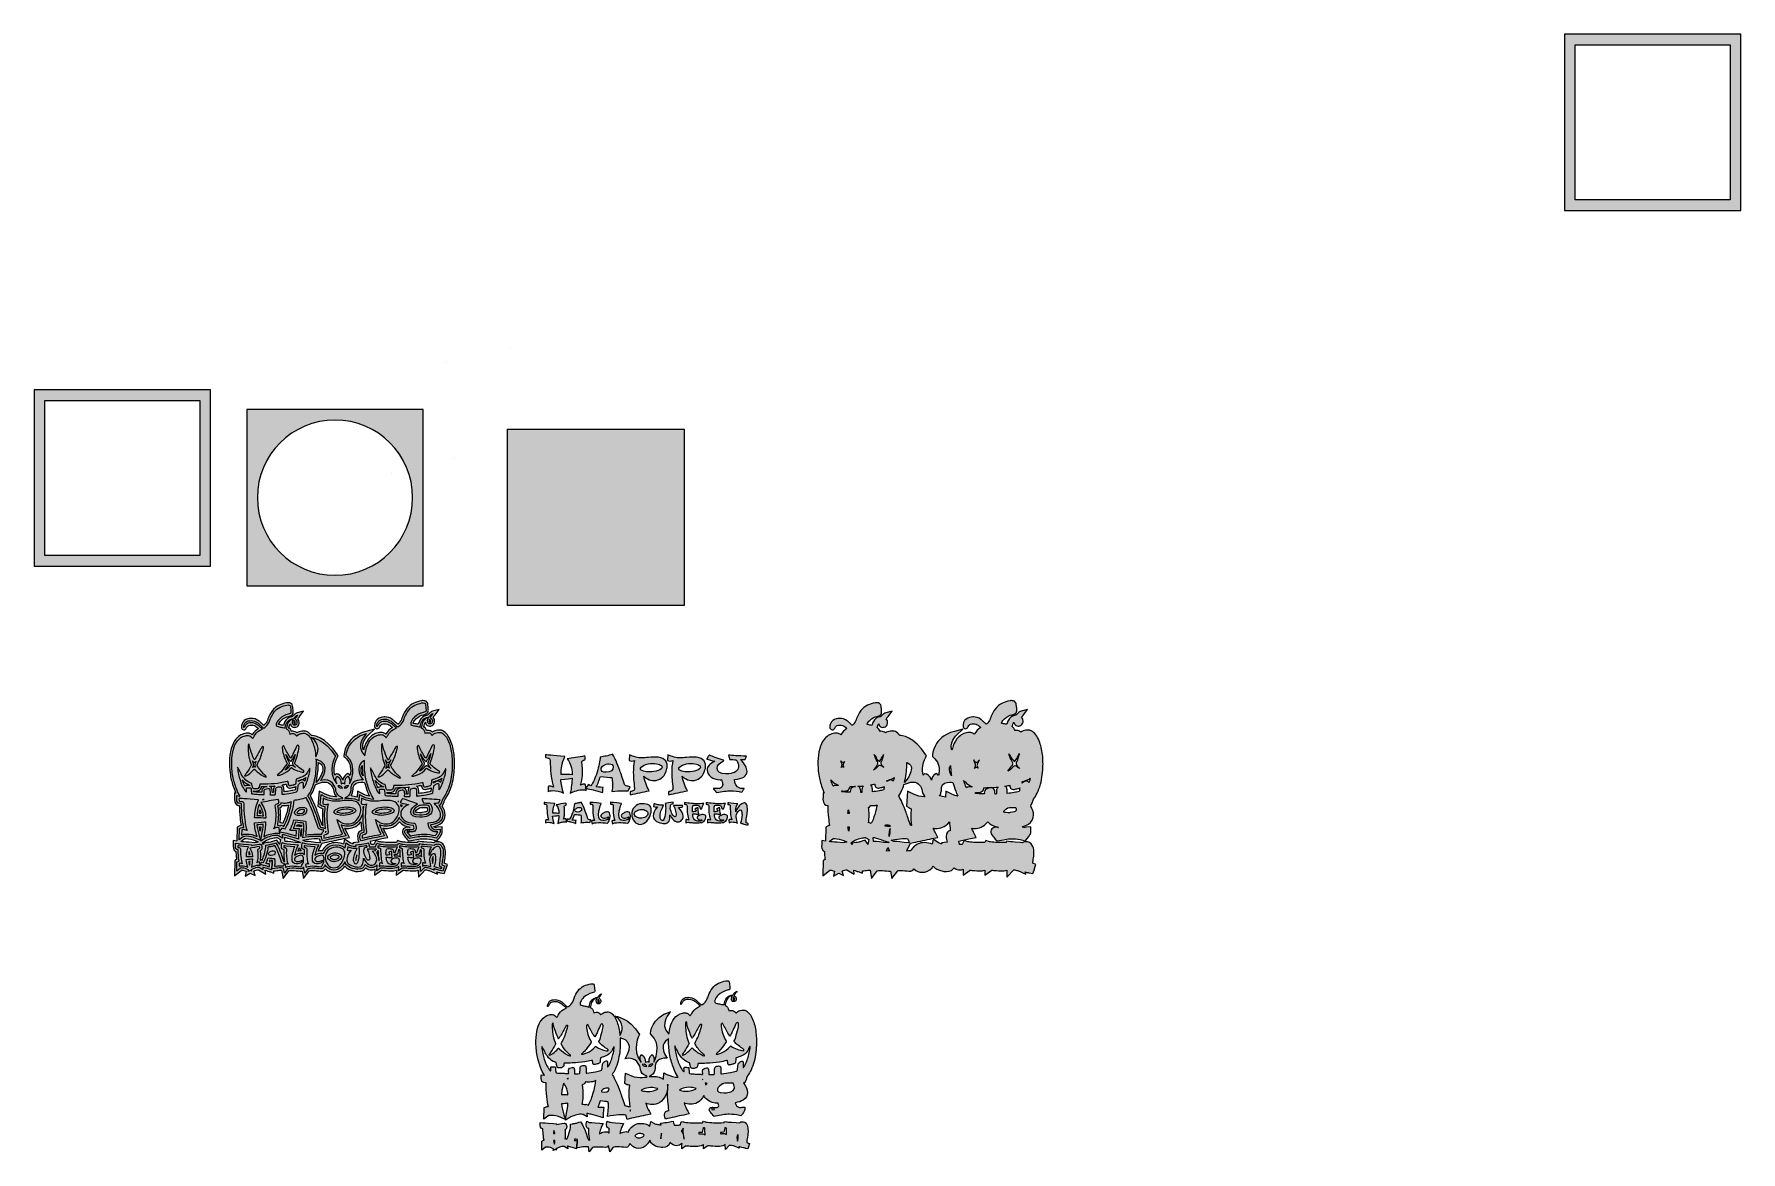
# Model space of a CAD drawing. Header units: inches. Extents: x 328 to 7891, y -2205 to 2748.
import ezdxf

# ---------------------------------------------------------------- set-up
doc = ezdxf.new("R2010")
doc.units = ezdxf.units.IN
doc.header["$MEASUREMENT"] = 0
doc.layers.add('Layer 1', color=7, linetype='Continuous')

# ---------------------------------------------------------------- blocks, each defined once
blk = doc.blocks.new('block 3')
at = {"layer": 'Layer 1', "lineweight": 0}
for points, knots in [([(2134.6, -933), (2134.7, -927.8), (2135.7, -920.1), (2137.4, -909.9), (2139.6, -897.8), (2140.6, -888.7), (2140.6, -882.2), (2140.6, -871.4), (2139.3, -862.9), (2136.5, -856.2), (2131.1, -842.7), (2121.6, -840.7), (2116.4, -840.7), (2111.9, -840.7), (2107, -842.4), (2101.2, -845.9), (2101.2, -845.9), (2088.8, -844.9), (2088.8, -844.9), (2054.9, -842.2), (2046.9, -841.3), (2045.2, -841), (2045.2, -841), (2035.9, -839.3), (2035.9, -839.3), (2035.9, -839.3), (2034.7, -844.1), (2034.7, -844.1), (2034.7, -844.1), (2033, -844.2), (2033, -844.2), (2020.3, -844.7), (2009.4, -845), (2000.5, -845), (1992.9, -845), (1983.1, -844.4), (1971.3, -843.1), (1955.7, -841.5), (1951.6, -840.4), (1950.7, -840.1), (1950.7, -840.1), (1942.7, -837.4), (1942.7, -837.4), (1942.7, -837.4), (1939.1, -844.1), (1939.1, -844.1), (1939.1, -844.1), (1937, -844.2), (1937, -844.2), (1924.2, -844.7), (1913.3, -845), (1904.4, -845), (1896.9, -845), (1887.1, -844.4), (1875.3, -843.1), (1859.6, -841.5), (1855.5, -840.4), (1854.6, -840.1), (1854.6, -840.1), (1846.6, -837.4), (1846.6, -837.4), (1846.6, -837.4), (1842.6, -844.8), (1842.6, -844.8), (1841.3, -847.2), (1841.1, -849.6), (1841.1, -852.6), (1841.1, -852.8), (1841.1, -853.1), (1841.1, -853.3), (1837.8, -853.4), (1834.7, -853.5), (1831.9, -853.5), (1826.3, -853.5), (1820, -853.4), (1813, -853.3), (1813, -853.3), (1812.7, -851.8), (1812.7, -851.8), (1812, -849.1), (1811.5, -847), (1811.1, -845.6), (1811.1, -845.6), (1808.9, -836.4), (1808.9, -836.4), (1808.9, -836.4), (1799.6, -838.1), (1799.6, -838.1), (1784.4, -840.8), (1772.8, -842.6), (1765.1, -843.3), (1765.1, -843.3), (1753.3, -844.5), (1753.3, -844.5), (1753.3, -844.5), (1755.3, -851.7), (1755.3, -851.7), (1748.7, -851.7), (1742.3, -851), (1736.2, -849.6), (1730.3, -848.2), (1725.7, -846.5), (1722.5, -844.5), (1722.5, -844.5), (1710.2, -836.5), (1710.2, -836.5), (1710.2, -836.5), (1705.7, -858.5), (1705.7, -858.5), (1698.6, -850.9), (1686, -845), (1664, -845), (1647.1, -845), (1633.1, -851), (1622.4, -862.9), (1616.8, -869.1), (1612.8, -875.9), (1610.5, -883.4), (1606.5, -881.4), (1602.5, -881), (1600.4, -881), (1596.6, -881), (1592.1, -881.9), (1586.8, -883.5), (1581.1, -885.3), (1576.2, -887.7), (1572.2, -890.6), (1572.7, -887.5), (1573.5, -884.2), (1574.4, -880.6), (1576.8, -871.2), (1579.4, -863.6), (1582.2, -857.9), (1582.2, -857.9), (1588.6, -844.9), (1588.6, -844.9), (1588.6, -844.9), (1574.1, -843.5), (1574.1, -843.5), (1540.5, -840.5), (1530, -839.3), (1527, -838.9), (1527, -838.9), (1516.6, -834), (1516.6, -834), (1516.6, -834), (1514.1, -846.6), (1514.1, -846.6), (1513.9, -848), (1513.7, -849.4), (1513.7, -850.9), (1513.7, -861.4), (1518.6, -864.8), (1522.7, -865.9), (1522.7, -865.9), (1523, -865.9), (1523, -865.9), (1523, -865.9), (1523.4, -866), (1523.4, -866), (1524.2, -866.2), (1525, -866.3), (1525.7, -866.4), (1525.7, -867.5), (1525.7, -868.8), (1525.6, -870.2), (1525.5, -873.7), (1525.5, -876.2), (1525.5, -878), (1525.5, -881.3), (1525.5, -884.5), (1525.7, -887.6), (1520.4, -881.7), (1513.2, -881), (1510.2, -881), (1506.3, -881), (1501.9, -881.9), (1496.6, -883.5), (1490.8, -885.3), (1485.9, -887.7), (1481.9, -890.6), (1482.5, -887.5), (1483.2, -884.2), (1484.2, -880.6), (1486.5, -871.2), (1489.1, -863.6), (1491.9, -857.9), (1491.9, -857.9), (1498.3, -844.9), (1498.3, -844.9), (1498.3, -844.9), (1483.9, -843.5), (1483.9, -843.5), (1450.3, -840.5), (1439.8, -839.3), (1436.7, -838.9), (1436.7, -838.9), (1426.4, -834.1), (1426.4, -834.1), (1426.4, -834.1), (1423.9, -846.6), (1423.9, -846.6), (1423.6, -848), (1423.5, -849.4), (1423.5, -850.9), (1423.5, -861.4), (1428.4, -864.8), (1432.4, -865.9), (1432.4, -865.9), (1432.8, -865.9), (1432.8, -865.9), (1432.8, -865.9), (1433.1, -866), (1433.1, -866), (1434, -866.2), (1434.7, -866.3), (1435.5, -866.4), (1435.4, -867.5), (1435.4, -868.8), (1435.4, -870.2), (1435.3, -873.7), (1435.2, -876.2), (1435.2, -878), (1435.2, -893.5), (1436.4, -906.6), (1438.8, -917.8), (1436.8, -917.4), (1434.8, -916.9), (1432.7, -916.4), (1428.2, -903.2), (1424.5, -892.5), (1421.6, -884.3), (1421.6, -884.3), (1421.6, -884.2), (1421.6, -884.2), (1414.8, -865.6), (1408.7, -852), (1402.9, -842.6), (1402.9, -842.6), (1398.8, -835.8), (1398.8, -835.8), (1398.8, -835.8), (1391.2, -838.3), (1391.2, -838.3), (1386, -840.1), (1381.2, -841.4), (1376.8, -842.4), (1372.5, -843.3), (1367.7, -844.1), (1362.6, -844.7), (1362.6, -844.7), (1354.1, -845.7), (1354.1, -845.7), (1354.1, -845.7), (1353.8, -854.3), (1353.8, -854.3), (1353.5, -863.1), (1351.1, -874.8), (1346.7, -889.1), (1343.8, -898.5), (1340.7, -906.3), (1337.4, -912.4), (1337.4, -912.4), (1331.6, -910), (1331.6, -910), (1331.6, -910), (1330.2, -912), (1330.2, -912), (1329.8, -911.9), (1329.4, -911.8), (1329, -911.7), (1330.1, -904.9), (1330.6, -897.5), (1330.6, -889.8), (1330.6, -883), (1330.2, -876.8), (1329.4, -871.6), (1329.3, -871.4), (1329.3, -871.2), (1329.3, -871), (1329.4, -870.9), (1332.5, -869.9), (1332.5, -869.9), (1332.5, -869.9), (1334.4, -867.6), (1334.4, -867.6), (1336.9, -864.4), (1337.2, -860.6), (1337.2, -858.1), (1337.2, -856.3), (1337.1, -854.4), (1336.7, -852.4), (1335.3, -843.7), (1330.3, -841.9), (1326.4, -841.9), (1326.4, -841.9), (1325.5, -841.9), (1325.5, -841.9), (1325.5, -841.9), (1324.6, -842.1), (1324.6, -842.1), (1312.4, -844.3), (1301.1, -846.2), (1290.8, -847.9), (1290.8, -847.9), (1292.2, -844.6), (1292.2, -844.6), (1292.2, -844.6), (1278.3, -843.4), (1278.3, -843.4), (1240.7, -840.3), (1232.7, -839.5), (1231.4, -839.4), (1231.4, -839.4), (1219.8, -837.4), (1219.8, -837.4), (1219.8, -837.4), (1219.8, -848.8), (1219.8, -848.8), (1219.8, -848.9), (1219.8, -849), (1219.8, -849.1), (1219.6, -850.2), (1219.6, -851), (1219.6, -851.7), (1219.6, -863), (1226.2, -865.5), (1229.2, -866), (1230.1, -866.2), (1230.8, -866.3), (1231.5, -866.5), (1231.6, -876.3), (1232.2, -886.6), (1233.3, -897.2), (1234, -904.6), (1235, -911.1), (1236, -916.7), (1234.7, -917), (1233.4, -917.4), (1232.2, -918), (1232.2, -918), (1226.5, -920.5), (1226.5, -920.5), (1226.5, -920.5), (1225.4, -961.2), (1225.4, -961.2), (1225.4, -961.2), (1242.2, -947.7), (1242.2, -947.7), (1242.4, -947.6), (1243.9, -947), (1247.5, -947), (1255, -947), (1262.6, -948.7), (1270, -952.1), (1270, -952.1), (1278.1, -955.7), (1278.1, -955.7), (1278.1, -955.7), (1276.6, -963.3), (1276.6, -963.3), (1276.6, -963.3), (1284.6, -958.6), (1284.6, -958.6), (1284.6, -958.6), (1290.7, -961.4), (1290.7, -961.4), (1290.7, -961.4), (1288.9, -956.1), (1288.9, -956.1), (1288.9, -956.1), (1295.6, -952.2), (1295.6, -952.2), (1299.3, -950), (1303.7, -948.2), (1308.8, -946.8), (1313.6, -945.5), (1317.8, -944.8), (1321.4, -944.8), (1323.4, -944.8), (1324.3, -945), (1324.6, -945.1), (1324.6, -945.1), (1341.6, -955.1), (1341.6, -955.1), (1341.6, -955.1), (1340.4, -943.8), (1340.4, -943.8), (1341.8, -944.2), (1343.2, -944.5), (1344.4, -944.8), (1351.3, -946.5), (1358.9, -948.8), (1366.9, -951.4), (1366.9, -951.4), (1380, -955.8), (1380, -955.8), (1380, -955.8), (1380, -942), (1380, -942), (1380, -938.5), (1380.4, -934.7), (1381, -930.5), (1381, -930.5), (1382.6, -919.6), (1382.6, -919.6), (1382.6, -919.6), (1371.6, -919), (1371.6, -919), (1370.8, -919), (1370.1, -919), (1369.4, -918.9), (1369.5, -918.8), (1369.5, -918.6), (1369.6, -918.4), (1370.2, -916.6), (1370.9, -914.8), (1371.5, -913), (1376.2, -913.5), (1380.4, -914), (1383.9, -914.4), (1384.1, -916.2), (1384.2, -918.3), (1384.2, -921), (1384.2, -926.6), (1383.7, -932.4), (1382.9, -938.2), (1382.9, -938.2), (1380.9, -951.7), (1380.9, -951.7), (1380.9, -951.7), (1394.5, -949.5), (1394.5, -949.5), (1403.6, -947.9), (1412.1, -947.1), (1419.7, -947.1), (1421.9, -947.1), (1426, -947.3), (1431.8, -947.6), (1431.8, -947.6), (1432.5, -947.6), (1432.5, -947.6), (1432.5, -947.6), (1436.5, -969.8), (1436.5, -969.8), (1436.5, -969.8), (1450.1, -951.3), (1450.1, -951.3), (1450.8, -950.8), (1455.2, -948.4), (1471.2, -948.4), (1482.8, -948.4), (1495.2, -949.4), (1508, -951.4), (1508.7, -951.5), (1509.3, -951.5), (1510, -951.5), (1513.9, -951.5), (1517.5, -949.6), (1519.6, -946.2), (1520.4, -944.9), (1521.1, -943.7), (1521.9, -942.5), (1521.9, -942.5), (1526.7, -969.8), (1526.7, -969.8), (1526.7, -969.8), (1540.3, -951.3), (1540.3, -951.3), (1541.1, -950.8), (1545.4, -948.4), (1561.4, -948.4), (1573, -948.4), (1585.5, -949.4), (1598.3, -951.4), (1598.9, -951.5), (1599.6, -951.5), (1600.2, -951.5), (1604.2, -951.5), (1607.8, -949.6), (1609.9, -946.2), (1611, -944.4), (1612.1, -942.6), (1613.2, -940.8), (1613.2, -940.8), (1613.3, -940.7), (1613.3, -940.7), (1613.3, -940.7), (1613.4, -940.5), (1613.4, -940.5), (1614.7, -938.2), (1615.9, -935.9), (1617, -933.5), (1618.4, -935.8), (1620.1, -937.9), (1621.9, -940), (1631.3, -950.9), (1642.6, -956.4), (1655.5, -956.4), (1669.1, -956.4), (1681.2, -950.8), (1691.5, -939.5), (1696.4, -934.1), (1700.8, -927.5), (1704.5, -919.9), (1708.2, -932.5), (1719.6, -945.6), (1749, -951.5), (1754.2, -952.6), (1758.6, -953), (1762.6, -953), (1780.2, -953), (1788.4, -943.7), (1792.1, -935.9), (1792.8, -934.5), (1793.4, -932.9), (1794, -931.2), (1802.5, -940.6), (1812.3, -945.3), (1823.1, -945.3), (1832, -945.3), (1840.1, -941.9), (1846.3, -935.3), (1846.7, -934.8), (1847.1, -934.4), (1847.5, -933.9), (1847.5, -933.9), (1846.8, -959.8), (1846.8, -959.8), (1846.8, -959.8), (1863.1, -948.2), (1863.1, -948.2), (1863.2, -948.1), (1864.4, -947.4), (1868, -947.4), (1869.3, -947.4), (1871.9, -947.5), (1877, -948), (1882.4, -948.6), (1886.1, -948.9), (1888.4, -949), (1904.4, -949.8), (1907.8, -949.9), (1909, -949.9), (1921.2, -949.9), (1930.6, -948.1), (1937.9, -944.3), (1939.6, -943.4), (1941.5, -942.2), (1943.4, -940.7), (1943.4, -940.7), (1942.8, -959.8), (1942.8, -959.8), (1942.8, -959.8), (1959.2, -948.2), (1959.2, -948.2), (1959.3, -948.1), (1960.4, -947.4), (1964.1, -947.4), (1965.4, -947.4), (1968, -947.5), (1973, -948), (1978.4, -948.6), (1982.1, -948.9), (1984.4, -949), (2000.4, -949.8), (2003.9, -949.9), (2005.1, -949.9), (2017.2, -949.9), (2026.7, -948.1), (2033.9, -944.3), (2035.6, -943.4), (2037.4, -942.3), (2039.2, -940.9), (2039.2, -940.9), (2040.1, -963.2), (2040.1, -963.2), (2040.1, -963.2), (2056, -946.5), (2056, -946.5), (2056.5, -946.3), (2058.2, -945.8), (2062, -945.8), (2069, -945.8), (2075.9, -947.2), (2082.5, -949.9), (2082.5, -949.9), (2100.4, -957.4), (2100.4, -957.4), (2100.4, -957.4), (2098.9, -950.8), (2098.9, -950.8), (2101.1, -951.5), (2105.1, -952.5), (2112.6, -954.5), (2126.1, -958.1), (2129.3, -958.8), (2130.6, -959.1), (2130.6, -959.1), (2138.9, -960.6), (2138.9, -960.6), (2138.9, -960.6), (2141.8, -952.7), (2141.8, -952.7), (2143.3, -948.7), (2143.7, -947.4), (2143.9, -946.8), (2143.9, -946.8), (2147, -937.6), (2147, -937.6), (2147, -937.6), (2137.9, -934.3), (2137.9, -934.3), (2136.6, -933.8), (2135.5, -933.4), (2134.6, -933)], [0, 0, 0, 0, 1, 1, 1, 2, 2, 2, 3, 3, 3, 4, 4, 4, 5, 5, 5, 6, 6, 6, 7, 7, 7, 8, 8, 8, 9, 9, 9, 10, 10, 10, 11, 11, 11, 12, 12, 12, 13, 13, 13, 14, 14, 14, 15, 15, 15, 16, 16, 16, 17, 17, 17, 18, 18, 18, 19, 19, 19, 20, 20, 20, 21, 21, 21, 22, 22, 22, 23, 23, 23, 24, 24, 24, 25, 25, 25, 26, 26, 26, 27, 27, 27, 28, 28, 28, 29, 29, 29, 30, 30, 30, 31, 31, 31, 32, 32, 32, 33, 33, 33, 34, 34, 34, 35, 35, 35, 36, 36, 36, 37, 37, 37, 38, 38, 38, 39, 39, 39, 40, 40, 40, 41, 41, 41, 42, 42, 42, 43, 43, 43, 44, 44, 44, 45, 45, 45, 46, 46, 46, 47, 47, 47, 48, 48, 48, 49, 49, 49, 50, 50, 50, 51, 51, 51, 52, 52, 52, 53, 53, 53, 54, 54, 54, 55, 55, 55, 56, 56, 56, 57, 57, 57, 58, 58, 58, 59, 59, 59, 60, 60, 60, 61, 61, 61, 62, 62, 62, 63, 63, 63, 64, 64, 64, 65, 65, 65, 66, 66, 66, 67, 67, 67, 68, 68, 68, 69, 69, 69, 70, 70, 70, 71, 71, 71, 72, 72, 72, 73, 73, 73, 74, 74, 74, 75, 75, 75, 76, 76, 76, 77, 77, 77, 78, 78, 78, 79, 79, 79, 80, 80, 80, 81, 81, 81, 82, 82, 82, 83, 83, 83, 84, 84, 84, 85, 85, 85, 86, 86, 86, 87, 87, 87, 88, 88, 88, 89, 89, 89, 90, 90, 90, 91, 91, 91, 92, 92, 92, 93, 93, 93, 94, 94, 94, 95, 95, 95, 96, 96, 96, 97, 97, 97, 98, 98, 98, 99, 99, 99, 100, 100, 100, 101, 101, 101, 102, 102, 102, 103, 103, 103, 104, 104, 104, 105, 105, 105, 106, 106, 106, 107, 107, 107, 108, 108, 108, 109, 109, 109, 110, 110, 110, 111, 111, 111, 112, 112, 112, 113, 113, 113, 114, 114, 114, 115, 115, 115, 116, 116, 116, 117, 117, 117, 118, 118, 118, 119, 119, 119, 120, 120, 120, 121, 121, 121, 122, 122, 122, 123, 123, 123, 124, 124, 124, 125, 125, 125, 126, 126, 126, 127, 127, 127, 128, 128, 128, 129, 129, 129, 130, 130, 130, 131, 131, 131, 132, 132, 132, 133, 133, 133, 134, 134, 134, 135, 135, 135, 136, 136, 136, 137, 137, 137, 138, 138, 138, 139, 139, 139, 140, 140, 140, 141, 141, 141, 142, 142, 142, 143, 143, 143, 144, 144, 144, 145, 145, 145, 146, 146, 146, 147, 147, 147, 148, 148, 148, 149, 149, 149, 150, 150, 150, 151, 151, 151, 152, 152, 152, 153, 153, 153, 154, 154, 154, 155, 155, 155, 156, 156, 156, 157, 157, 157, 158, 158, 158, 159, 159, 159, 160, 160, 160, 161, 161, 161, 162, 162, 162, 163, 163, 163, 164, 164, 164, 165, 165, 165, 166, 166, 166, 167, 167, 167, 168, 168, 168, 169, 169, 169, 170, 170, 170, 171, 171, 171, 172, 172, 172, 173, 173, 173, 174, 174, 174, 175, 175, 175, 176, 176, 176, 177, 177, 177, 178, 178, 178, 179, 179, 179, 180, 180, 180, 181, 181, 181, 182, 182, 182, 183, 183, 183, 184, 184, 184, 185, 185, 185, 186, 186, 186, 187, 187, 187, 188, 188, 188, 189, 189, 189, 190, 190, 190, 191, 191, 191, 192, 192, 192, 193, 193, 193, 194, 194, 194, 195, 195, 195, 196, 196, 196, 197, 197, 197, 198, 198, 198, 199, 199, 199, 200, 200, 200, 201, 201, 201, 202, 202, 202, 203, 203, 203, 204, 204, 204, 205, 205, 205, 205]), ([(1278.5, -887.3), (1278.8, -884.3), (1279.1, -881.5), (1279.6, -879.1), (1279.9, -877.7), (1280.2, -876.1), (1280.6, -874.6), (1282.5, -878.8), (1283.8, -883), (1284.5, -887.5), (1282.7, -887.4), (1280.6, -887.4), (1278.5, -887.3)], [0, 0, 0, 0, 1, 1, 1, 2, 2, 2, 3, 3, 3, 4, 4, 4, 4]), ([(1674.1, -904.1), (1669, -907.6), (1663.5, -909.3), (1657.4, -909.3), (1652.6, -909.3), (1648.3, -908.1), (1644.1, -905.7), (1639.1, -902.8), (1639.1, -900.5), (1639.1, -899.7), (1639.1, -899.3), (1640.1, -897.3), (1644.9, -894.5), (1650.2, -891.3), (1655.3, -889.8), (1660.7, -889.8), (1666.8, -889.8), (1671.7, -891.1), (1675.7, -893.6), (1675.7, -893.6), (1675.8, -893.6), (1675.8, -893.6), (1679.7, -896), (1679.7, -897.5), (1679.7, -898), (1679.7, -899.1), (1678.2, -901.3), (1674.1, -904.1)], [0, 0, 0, 0, 1, 1, 1, 2, 2, 2, 3, 3, 3, 4, 4, 4, 5, 5, 5, 6, 6, 6, 7, 7, 7, 8, 8, 8, 9, 9, 9, 9]), ([(1754.3, -910), (1754, -911.3), (1753.7, -912.5), (1753.4, -913.5), (1753.3, -912.6), (1753.3, -911.7), (1753.3, -910.7), (1753.3, -904.3), (1754.8, -896.8), (1757.7, -888.5), (1757.1, -895.8), (1755.9, -903), (1754.3, -910)], [0, 0, 0, 0, 1, 1, 1, 2, 2, 2, 3, 3, 3, 4, 4, 4, 4]), ([(1855.2, -916.2), (1855.4, -914.5), (1855.6, -912.6), (1855.6, -910.7), (1855.6, -900.1), (1851.8, -889.5), (1844.5, -879.1), (1844.5, -879.1), (1846.8, -878.7), (1846.8, -878.7), (1846.8, -878.7), (1849.2, -874.9), (1849.2, -874.9), (1850.4, -873), (1851.6, -870.8), (1852.9, -868.3), (1853.3, -887.2), (1854.7, -902.9), (1857.3, -915.7), (1856.5, -915.8), (1855.9, -916), (1855.2, -916.2)], [0, 0, 0, 0, 1, 1, 1, 2, 2, 2, 3, 3, 3, 4, 4, 4, 5, 5, 5, 6, 6, 6, 7, 7, 7, 7]), ([(1934.2, -892.9), (1932.2, -892.9), (1930, -893.1), (1927.5, -893.5), (1926.2, -893.7), (1924.9, -893.9), (1923.7, -894.1), (1923, -891.1), (1922.7, -889.2), (1922.6, -888), (1923.7, -887.9), (1925, -887.8), (1926.6, -887.6), (1928.3, -887.5), (1929.4, -887.4), (1929.9, -887.3), (1929.9, -887.3), (1936.9, -886.8), (1936.9, -886.8), (1936.9, -886.8), (1938.8, -880.1), (1938.8, -880.1), (1939.8, -876.5), (1940.8, -872.9), (1941.8, -869.3), (1942.2, -868.1), (1942.6, -866.9), (1943.1, -865.8), (1943.2, -865.9), (1943.4, -866), (1943.5, -866.1), (1943.5, -866.1), (1944.6, -866.6), (1944.6, -866.6), (1944.6, -866.6), (1945.8, -867), (1945.8, -867), (1946.9, -867.2), (1947.9, -867.5), (1949, -867.7), (1949.2, -879.2), (1949.7, -889.5), (1950.7, -898.7), (1947.2, -895.2), (1941.9, -892.9), (1934.2, -892.9)], [0, 0, 0, 0, 1, 1, 1, 2, 2, 2, 3, 3, 3, 4, 4, 4, 5, 5, 5, 6, 6, 6, 7, 7, 7, 8, 8, 8, 9, 9, 9, 10, 10, 10, 11, 11, 11, 12, 12, 12, 13, 13, 13, 14, 14, 14, 15, 15, 15, 15]), ([(2030.3, -892.9), (2028.3, -892.9), (2026.1, -893.1), (2023.5, -893.5), (2022.2, -893.7), (2021, -893.9), (2019.7, -894.1), (2019.1, -891.1), (2018.8, -889.2), (2018.7, -888), (2019.8, -887.9), (2021.1, -887.8), (2022.6, -887.6), (2024.4, -887.5), (2025.5, -887.4), (2026, -887.3), (2026, -887.3), (2033, -886.8), (2033, -886.8), (2033, -886.8), (2034.9, -880.1), (2034.9, -880.1), (2035.9, -876.5), (2036.9, -872.9), (2037.9, -869.3), (2038.2, -868.4), (2038.5, -867.5), (2038.8, -866.7), (2039.9, -867.4), (2041.2, -867.9), (2042.4, -868.1), (2042.4, -868.1), (2044, -868.4), (2044.7, -868.6), (2044.7, -868.9), (2044.7, -869.3), (2044.6, -869.8), (2044.5, -872.8), (2044.4, -875.1), (2044.4, -876.7), (2044.4, -884.1), (2044.7, -891), (2045.2, -897.3), (2041.8, -894.6), (2036.9, -892.9), (2030.3, -892.9)], [0, 0, 0, 0, 1, 1, 1, 2, 2, 2, 3, 3, 3, 4, 4, 4, 5, 5, 5, 6, 6, 6, 7, 7, 7, 8, 8, 8, 9, 9, 9, 10, 10, 10, 11, 11, 11, 12, 12, 12, 13, 13, 13, 14, 14, 14, 15, 15, 15, 15]), ([(2093.7, -927.3), (2091.5, -916.8), (2090.9, -911.5), (2090.8, -908.9), (2091.9, -904.5), (2093.6, -900.6), (2096.2, -896.9), (2096.5, -898.9), (2096.6, -901.1), (2096.6, -903.5), (2096.6, -912.3), (2095.6, -920.3), (2093.7, -927.3)], [0, 0, 0, 0, 1, 1, 1, 2, 2, 2, 3, 3, 3, 4, 4, 4, 4]), ([(1282, -934.7), (1280.4, -929.3), (1279.2, -923.9), (1278.4, -918.8), (1280.6, -918.5), (1282.6, -918.3), (1284.4, -918.1), (1283.9, -922.8), (1283.1, -928.3), (1282, -934.7)], [0, 0, 0, 0, 1, 1, 1, 2, 2, 2, 3, 3, 3, 3])]:
    blk.add_open_spline(points, degree=3, knots=knots, dxfattribs=at)
blk = doc.blocks.new('block 4')
at = {"layer": 'Layer 1', "lineweight": 0}
for points, knots in [([(2179.9, -462.5), (2179.1, -451.3), (2178.1, -440.2), (2176.3, -429.1), (2173, -409.6), (2166.7, -391.1), (2157.6, -373.5), (2153.7, -365.9), (2148.5, -359.4), (2142.2, -353.7), (2137.5, -349.5), (2132, -346.6), (2125.6, -346.2), (2122.5, -346), (2119.3, -346.4), (2116.2, -346.8), (2107.8, -347.8), (2100.2, -350.7), (2093.9, -356.5), (2093, -357.4), (2091.9, -357.9), (2091, -358.5), (2090.5, -358.2), (2090.3, -358.2), (2090.1, -358.1), (2089.4, -357.2), (2088.6, -356.4), (2088, -355.5), (2083.9, -349.2), (2077.9, -347), (2070.6, -347.6), (2066.8, -347.9), (2063.1, -348.7), (2059.5, -349.8), (2059.3, -348.4), (2059, -347.1), (2058.7, -345.7), (2056.4, -336.3), (2051.3, -329.3), (2043, -325.2), (2043.3, -323.7), (2043.5, -322.3), (2043.8, -320.9), (2045.5, -312.6), (2048, -304.6), (2052.2, -297.2), (2055.7, -291.2), (2060.6, -286.7), (2066.7, -283.5), (2068.5, -282.6), (2070.4, -281.8), (2072.5, -281.8), (2073.8, -281.8), (2074.6, -282.8), (2074.1, -284), (2073.6, -285.2), (2073, -286.4), (2072.6, -287.6), (2071.1, -291.9), (2070.7, -296.3), (2071.9, -300.8), (2073.7, -307.5), (2076.5, -309.4), (2083.3, -308.3), (2083.7, -308.3), (2084.1, -308.2), (2084.4, -308.1), (2089, -307.1), (2091.7, -304.4), (2092.2, -299.8), (2093, -292.9), (2090.8, -287.3), (2085.2, -283.1), (2082.7, -281.2), (2082.7, -281.1), (2084.3, -278.7), (2086.6, -275.3), (2089, -272), (2091.4, -268.7), (2092.7, -266.9), (2094.1, -265.2), (2096.3, -262.3), (2091.7, -263.6), (2089.1, -265.7), (2086.7, -268), (2083.5, -270.9), (2080.8, -274.2), (2078.4, -277.8), (2077.3, -279.3), (2076.1, -280.1), (2074.2, -280), (2071.8, -279.9), (2069.4, -280), (2067, -280.7), (2057.7, -283.3), (2050.7, -288.8), (2046, -297.2), (2042, -304.2), (2039.6, -311.9), (2038.1, -319.8), (2037.9, -320.9), (2037.8, -322), (2037.6, -323.1), (2034.3, -322), (2030.9, -321), (2027.4, -320.2), (2021.6, -318.9), (2015.7, -318), (2009.9, -316.7), (2006.9, -316.1), (2004.1, -315.2), (2001.3, -314.1), (1997.1, -312.3), (1995.7, -309.8), (1996.3, -305.2), (1996.6, -303.2), (1997.4, -301.2), (1998.2, -299.4), (2001.8, -291.6), (2006.6, -284.8), (2012.9, -279), (2024.1, -268.7), (2037, -261.5), (2051.9, -258), (2055, -257.3), (2058, -256.3), (2061.1, -255.3), (2063.3, -254.6), (2064.3, -252.9), (2064.5, -250.7), (2064.6, -249.2), (2064.6, -247.7), (2064.5, -246.2), (2064.2, -241.9), (2063.9, -237.6), (2063.4, -233.3), (2063, -229.5), (2062.3, -225.6), (2061.8, -221.7), (2061.5, -218.7), (2059.6, -217.1), (2056.9, -216.3), (2053.4, -215.3), (2049.8, -215.3), (2046.3, -216), (2035.4, -218), (2024.9, -221.1), (2014.8, -225.7), (2003.8, -230.7), (1994.8, -238.1), (1987.6, -247.7), (1980, -257.9), (1973.6, -268.9), (1969.3, -281), (1968.1, -284.3), (1966.8, -287.6), (1965.6, -290.9), (1962, -300.6), (1956.3, -308.8), (1948.3, -315.4), (1945.4, -317.9), (1942.4, -320.2), (1939.3, -322.4), (1939.2, -322.3), (1939.2, -322.3), (1939.1, -322.3), (1935.5, -320), (1932.1, -317.4), (1928.9, -314.5), (1925.5, -311.3), (1922.1, -308.1), (1918.7, -304.8), (1915.8, -302), (1912.7, -299.3), (1909.3, -296.9), (1900.8, -291), (1891.5, -287.5), (1880.9, -287.8), (1876.5, -287.6), (1872.1, -288.4), (1867.7, -289.4), (1858.2, -291.6), (1851.9, -297.5), (1848.4, -306.4), (1846.8, -310.3), (1845.6, -314.5), (1846.4, -318.9), (1846.6, -319.5), (1847, -319.9), (1847.6, -320), (1847.8, -320), (1848.3, -319.6), (1848.4, -319.4), (1850.1, -315.4), (1852.7, -312), (1855.1, -308.4), (1858.1, -304.1), (1862.1, -301.1), (1867.1, -299.7), (1877.7, -296.8), (1888.1, -296.8), (1898.4, -301), (1906.1, -304.1), (1912.8, -308.8), (1918.9, -314.5), (1922.5, -317.7), (1926.1, -320.9), (1929.9, -324), (1930.9, -324.9), (1931.9, -325.6), (1933.1, -326.3), (1932.5, -326.6), (1931.9, -326.9), (1931.3, -327.3), (1927.6, -329.3), (1923.9, -331.5), (1920.1, -333.5), (1908.8, -339.5), (1900.8, -348.7), (1894.5, -359.5), (1893.2, -361.6), (1892.2, -363.8), (1891.3, -366.1), (1891.3, -366.2), (1891.2, -366.2), (1891.2, -366.3), (1890.4, -367.5), (1889.4, -368.5), (1888.2, -369.9), (1887.2, -369), (1886.2, -368.4), (1885.5, -367.7), (1883.7, -366), (1881.9, -364.3), (1880.3, -362.5), (1877.2, -359.2), (1873.4, -357.6), (1869, -356.8), (1863.9, -355.9), (1858.9, -356.5), (1854, -357.6), (1838.7, -360.9), (1826.6, -369.2), (1817.2, -381.5), (1808.4, -393), (1802.6, -406), (1799, -419.8), (1796.3, -429.9), (1794.3, -440.2), (1793, -450.6), (1745.7, -403.3), (1800.5, -351.4), (1800.5, -351.4), (1713.2, -373.6), (1710.7, -448.9), (1710.7, -448.9), (1768, -496), (1725.2, -574.6), (1725.2, -574.6), (1732.9, -551.6), (1717.5, -540.4), (1717.5, -540.4), (1702.1, -549.8), (1704.7, -574.6), (1704.7, -574.6), (1696.1, -567.8), (1687.6, -574.6), (1687.6, -574.6), (1688.4, -545.6), (1669.6, -540.4), (1669.6, -540.4), (1657.6, -551.6), (1669.6, -574.6), (1669.6, -574.6), (1622.3, -519.1), (1662.8, -451.5), (1662.8, -451.5), (1614.9, -372.8), (1555.8, -369.4), (1555.8, -369.4), (1599.3, -400.6), (1585.5, -437.6), (1575.7, -454.4), (1575, -446.1), (1574.2, -437.9), (1572.8, -429.7), (1569.7, -410.9), (1563.6, -393.2), (1554.9, -376.3), (1551.2, -369), (1546.1, -362.8), (1540.1, -357.3), (1535.6, -353.2), (1530.4, -350.5), (1524.2, -350.2), (1521.2, -350), (1518.2, -350.3), (1515.1, -350.7), (1507.1, -351.7), (1499.9, -354.5), (1493.8, -360), (1492.9, -360.8), (1491.8, -361.4), (1491, -361.9), (1490.5, -361.7), (1490.3, -361.6), (1490.2, -361.5), (1489.5, -360.7), (1488.7, -359.9), (1488.1, -359), (1484.1, -353), (1478.4, -350.9), (1471.4, -351.5), (1467.8, -351.8), (1464.2, -352.5), (1460.7, -353.5), (1460.5, -352.2), (1460.3, -351), (1460, -349.7), (1457.8, -340.6), (1452.9, -333.9), (1444.9, -329.9), (1445.2, -328.6), (1445.4, -327.2), (1445.7, -325.8), (1447.3, -317.9), (1449.8, -310.2), (1453.8, -303.1), (1457.1, -297.3), (1461.8, -293.1), (1467.7, -290), (1469.4, -289.1), (1471.2, -288.4), (1473.3, -288.4), (1474.5, -288.3), (1475.2, -289.3), (1474.8, -290.5), (1474.3, -291.6), (1473.8, -292.7), (1473.3, -293.9), (1471.9, -298.1), (1471.5, -302.3), (1472.6, -306.6), (1474.4, -313), (1477.1, -314.8), (1483.6, -313.8), (1484, -313.7), (1484.3, -313.7), (1484.7, -313.6), (1489.1, -312.6), (1491.6, -310), (1492.1, -305.6), (1492.9, -299), (1490.8, -293.6), (1485.4, -289.5), (1483, -287.8), (1483, -287.7), (1484.5, -285.4), (1486.8, -282.1), (1489.1, -278.9), (1491.4, -275.8), (1492.7, -274), (1494, -272.4), (1496.1, -269.6), (1491.7, -270.8), (1489.2, -272.9), (1486.8, -275), (1483.8, -277.8), (1481.2, -281.1), (1478.9, -284.5), (1477.9, -285.9), (1476.7, -286.7), (1474.9, -286.6), (1472.6, -286.5), (1470.2, -286.6), (1467.9, -287.3), (1459, -289.7), (1452.3, -295.1), (1447.8, -303.1), (1444, -309.9), (1441.7, -317.2), (1440.3, -324.8), (1440.1, -325.8), (1439.9, -326.9), (1439.8, -327.9), (1436.6, -326.9), (1433.3, -325.9), (1430, -325.2), (1424.4, -324), (1418.7, -323.1), (1413.1, -321.9), (1410.3, -321.2), (1407.6, -320.4), (1404.9, -319.3), (1400.9, -317.6), (1399.5, -315.2), (1400.2, -310.8), (1400.5, -308.8), (1401.2, -306.9), (1402, -305.2), (1405.4, -297.8), (1410, -291.2), (1416.1, -285.7), (1426.8, -275.8), (1439.2, -268.9), (1453.5, -265.5), (1456.5, -264.8), (1459.4, -263.8), (1462.3, -262.9), (1464.4, -262.2), (1465.4, -260.6), (1465.5, -258.5), (1465.6, -257), (1465.7, -255.6), (1465.6, -254.2), (1465.3, -250.1), (1465, -245.9), (1464.5, -241.8), (1464.1, -238.1), (1463.5, -234.4), (1463, -230.7), (1462.6, -227.8), (1460.9, -226.3), (1458.2, -225.5), (1454.9, -224.6), (1451.5, -224.6), (1448.1, -225.2), (1437.7, -227.2), (1427.6, -230.1), (1417.9, -234.5), (1407.4, -239.3), (1398.7, -246.4), (1391.8, -255.6), (1384.5, -265.4), (1378.3, -275.9), (1374.2, -287.5), (1373.1, -290.7), (1371.8, -293.9), (1370.6, -297.1), (1367.2, -306.4), (1361.7, -314.2), (1354.1, -320.6), (1351.3, -322.9), (1348.4, -325.2), (1345.4, -327.2), (1345.4, -327.2), (1345.3, -327.2), (1345.3, -327.2), (1341.8, -325), (1338.5, -322.5), (1335.5, -319.7), (1332.2, -316.6), (1328.9, -313.6), (1325.7, -310.4), (1322.9, -307.7), (1319.9, -305.1), (1316.7, -302.8), (1308.6, -297.1), (1299.6, -293.8), (1289.4, -294.1), (1285.2, -293.8), (1281, -294.7), (1276.8, -295.6), (1267.6, -297.7), (1261.6, -303.4), (1258.2, -311.9), (1256.6, -315.7), (1255.6, -319.7), (1256.4, -324), (1256.5, -324.5), (1256.9, -324.9), (1257.4, -324.9), (1257.7, -325), (1258.1, -324.6), (1258.2, -324.4), (1259.8, -320.5), (1262.4, -317.3), (1264.7, -313.9), (1267.5, -309.7), (1271.3, -306.9), (1276.2, -305.5), (1286.3, -302.8), (1296.3, -302.8), (1306.2, -306.7), (1313.6, -309.7), (1320, -314.3), (1325.9, -319.7), (1329.3, -322.8), (1332.8, -325.8), (1336.4, -328.8), (1337.3, -329.7), (1338.4, -330.3), (1339.5, -331), (1338.9, -331.3), (1338.4, -331.6), (1337.8, -331.9), (1334.2, -333.9), (1330.6, -336), (1327, -337.9), (1316.1, -343.7), (1308.5, -352.5), (1302.4, -362.9), (1301.2, -364.9), (1300.2, -367), (1299.4, -369.2), (1299.4, -369.3), (1299.3, -369.3), (1299.3, -369.4), (1298.5, -370.5), (1297.5, -371.6), (1296.5, -372.9), (1295.4, -372), (1294.5, -371.4), (1293.8, -370.7), (1292.1, -369.1), (1290.4, -367.5), (1288.8, -365.8), (1285.9, -362.6), (1282.2, -361.1), (1278, -360.3), (1273.1, -359.4), (1268.3, -360), (1263.6, -361), (1248.9, -364.3), (1237.3, -372.2), (1228.3, -384), (1219.9, -395), (1214.3, -407.5), (1210.8, -420.7), (1206.1, -438.8), (1203.5, -457.3), (1203.4, -476), (1203.3, -487.2), (1203.2, -498.3), (1204.2, -509.4), (1205.2, -519.9), (1206.4, -530.4), (1208.4, -540.8), (1211.9, -559.9), (1217.7, -578.4), (1224.3, -596.6), (1228.1, -607.1), (1232.9, -617.1), (1238.6, -626.7), (1239, -627.4), (1239.3, -628), (1239.7, -628.6), (1238.4, -628.4), (1237.7, -628.4), (1237.3, -628.3), (1237.3, -628.3), (1225.7, -626.3), (1225.7, -626.3), (1225.7, -626.3), (1225.7, -637.9), (1225.7, -637.9), (1225.7, -638.2), (1225.7, -638.5), (1225.6, -639), (1225.4, -640.6), (1225.3, -641.7), (1225.3, -642.6), (1225.3, -655.9), (1231.1, -659.7), (1236.1, -660.6), (1242.5, -661.8), (1245.4, -662.4), (1246.8, -662.6), (1246.8, -662.8), (1246.8, -662.9), (1246.8, -663.1), (1246.8, -682.5), (1247.9, -703), (1250, -724.1), (1251.8, -741.4), (1254, -755.7), (1256.7, -767.3), (1256.3, -767.3), (1255.9, -767.3), (1255.4, -767.3), (1250.9, -767.3), (1246.8, -768.1), (1243.4, -769.7), (1243.4, -769.7), (1237.7, -772.3), (1237.7, -772.3), (1237.7, -772.3), (1236.3, -823.2), (1236.3, -823.2), (1236.3, -823.2), (1253.2, -809.6), (1253.2, -809.6), (1254.2, -808.8), (1257.8, -806.8), (1267.8, -806.8), (1282.4, -806.8), (1297.2, -810.1), (1311.6, -816.6), (1311.6, -816.6), (1332, -825.8), (1332, -825.8), (1332, -825.8), (1331.5, -828.3), (1331.5, -828.3), (1331.5, -828.3), (1350.5, -817.2), (1350.5, -817.2), (1357.9, -812.9), (1366.5, -809.4), (1376.2, -806.7), (1385.5, -804.1), (1394, -802.7), (1401.3, -802.7), (1407.7, -802.7), (1410.1, -803.9), (1410.7, -804.2), (1410.7, -804.2), (1427.9, -814.4), (1427.9, -814.4), (1427.9, -814.4), (1426.2, -798.9), (1426.2, -798.9), (1433.3, -800.3), (1439.5, -801.7), (1444.7, -803), (1457.4, -806.2), (1471.3, -810.3), (1485.9, -815.2), (1485.9, -815.2), (1499.1, -819.6), (1499.1, -819.6), (1499.1, -819.6), (1499.1, -805.7), (1499.1, -805.7), (1499.1, -799.1), (1499.7, -791.8), (1500.8, -783.8), (1500.8, -783.8), (1502.4, -772.9), (1502.4, -772.9), (1502.4, -772.9), (1491.4, -772.4), (1491.4, -772.4), (1485.1, -772.1), (1480.1, -771.8), (1476.2, -771.5), (1477.8, -768), (1479.2, -764.3), (1480.7, -760.5), (1482.6, -755.2), (1484.3, -749.9), (1486, -744.7), (1500.5, -746.3), (1512.4, -747.6), (1521.4, -748.5), (1522.2, -753.7), (1522.7, -760.2), (1522.7, -767.8), (1522.7, -778.4), (1521.9, -789.2), (1520.3, -800), (1520.3, -800), (1518.3, -813.6), (1518.3, -813.6), (1518.3, -813.6), (1531.8, -811.3), (1531.8, -811.3), (1548.8, -808.4), (1564.6, -807), (1578.8, -807), (1582.9, -807), (1590.4, -807.2), (1601, -807.8), (1601, -811.2), (1601.5, -814.6), (1602.3, -817.7), (1602.3, -817.7), (1604.9, -826.8), (1604.9, -826.8), (1604.9, -826.8), (1614.1, -824.7), (1614.1, -824.7), (1642.2, -818.6), (1670, -812.7), (1696.8, -807.4), (1696.8, -807.4), (1709.7, -804.8), (1709.7, -804.8), (1709.7, -804.8), (1703.7, -793), (1703.7, -793), (1697.3, -780.4), (1692, -768.1), (1687.8, -756), (1696.9, -760.1), (1706.6, -762.2), (1716.9, -762.2), (1736.9, -762.2), (1764.1, -754), (1779.7, -715), (1783.3, -705.7), (1785.2, -696.6), (1785.2, -688), (1785.2, -683.6), (1784.7, -679.4), (1783.8, -675.5), (1785.2, -675.7), (1786.6, -675.8), (1788, -675.8), (1786, -689.3), (1785, -703.3), (1785, -717.4), (1785, -735.3), (1786.9, -759.2), (1790.8, -788.4), (1790.8, -788.4), (1790.8, -788.4), (1790.8, -788.4), (1790.6, -788.5), (1790.4, -788.6), (1790.1, -788.7), (1785.7, -790.2), (1782.4, -791.2), (1780.2, -791.8), (1780.2, -791.8), (1779.8, -791.9), (1779.8, -791.9), (1779.8, -791.9), (1779.5, -792.1), (1779.5, -792.1), (1775.6, -793.5), (1771, -797.3), (1771, -807.3), (1771, -810.9), (1771.5, -814.4), (1772.4, -817.7), (1772.4, -817.7), (1774.9, -826.8), (1774.9, -826.8), (1774.9, -826.8), (1784.2, -824.7), (1784.2, -824.7), (1812.2, -818.6), (1840.1, -812.7), (1866.8, -807.4), (1866.8, -807.4), (1879.8, -804.8), (1879.8, -804.8), (1879.8, -804.8), (1873.8, -793), (1873.8, -793), (1867.3, -780.4), (1862, -768.1), (1857.9, -756), (1866.9, -760.1), (1876.7, -762.2), (1886.9, -762.2), (1905.4, -762.2), (1929.9, -755.3), (1945.8, -723.7), (1949, -730.8), (1954.2, -737.2), (1961.5, -743), (1974.1, -753), (1989.9, -758.2), (2008.6, -758.5), (2010.8, -764.5), (2011.2, -767.8), (2011.2, -769.4), (2011.2, -772.4), (2010.2, -774.5), (2007.5, -776.4), (2006.6, -776.7), (2003.3, -777.3), (1994.6, -777.3), (1992, -777.3), (1989.2, -777.2), (1986.5, -776.9), (1984.1, -776.7), (1982.7, -776.5), (1982.3, -776.5), (1987.5, -777.1), (1991.3, -781.7), (1991, -787), (1991, -787), (1981.1, -786.4), (1981.1, -786.4), (1981.1, -786.4), (1981.1, -776.4), (1981.1, -776.4), (1974.1, -776.4), (1971.3, -781.1), (1970.6, -782.5), (1969.7, -784.3), (1968, -789.1), (1972.2, -794.6), (1977.4, -801.3), (1982.3, -807.2), (1986.8, -812.2), (1986.8, -812.2), (1990.7, -816.5), (1990.7, -816.5), (1990.7, -816.5), (1996.3, -815.3), (1996.3, -815.3), (2020, -810.2), (2040.7, -807.6), (2057.6, -807.6), (2072.6, -807.6), (2087.9, -809.6), (2103.1, -813.6), (2103.1, -813.6), (2109.3, -815.2), (2109.3, -815.2), (2109.3, -815.2), (2113.3, -810.3), (2113.3, -810.3), (2116.9, -806), (2120, -801.6), (2122.5, -797.3), (2125.3, -792.4), (2126.5, -789.9), (2126.5, -786.9), (2126.5, -786.9), (2126.5, -775.9), (2126.5, -775.9), (2126.5, -775.9), (2115.6, -777), (2115.6, -777), (2110.5, -777.4), (2108.9, -777.5), (2108.4, -777.5), (2105.2, -777.5), (2102.4, -777), (2100, -776.1), (2100, -776.1), (2099.8, -776), (2099.8, -776), (2094.1, -773.9), (2086.8, -769.6), (2084.2, -756.5), (2099.5, -754.5), (2111.4, -750.7), (2120.3, -745), (2132.3, -737.1), (2138.7, -725.6), (2138.7, -711.6), (2138.7, -698.5), (2133.1, -684.4), (2121.5, -669), (2121.6, -669), (2127.4, -668.3), (2127.4, -668.3), (2127.4, -668.3), (2129.7, -663.1), (2129.7, -663.1), (2132.4, -657), (2134.5, -651.9), (2135.9, -647.9), (2135.9, -647.9), (2139.8, -637.1), (2139.8, -637.1), (2146.3, -629.6), (2151.4, -621.1), (2155.7, -612.1), (2161.6, -599.8), (2166.2, -586.9), (2169.7, -573.7), (2173.4, -560.3), (2175.9, -546.8), (2177.6, -533), (2179.2, -520.2), (2180.3, -507.4), (2180.6, -494.5), (2180.8, -483.8), (2180.6, -473.2), (2179.9, -462.5)], [0, 0, 0, 0, 1, 1, 1, 2, 2, 2, 3, 3, 3, 4, 4, 4, 5, 5, 5, 6, 6, 6, 7, 7, 7, 8, 8, 8, 9, 9, 9, 10, 10, 10, 11, 11, 11, 12, 12, 12, 13, 13, 13, 14, 14, 14, 15, 15, 15, 16, 16, 16, 17, 17, 17, 18, 18, 18, 19, 19, 19, 20, 20, 20, 21, 21, 21, 22, 22, 22, 23, 23, 23, 24, 24, 24, 25, 25, 25, 26, 26, 26, 27, 27, 27, 28, 28, 28, 29, 29, 29, 30, 30, 30, 31, 31, 31, 32, 32, 32, 33, 33, 33, 34, 34, 34, 35, 35, 35, 36, 36, 36, 37, 37, 37, 38, 38, 38, 39, 39, 39, 40, 40, 40, 41, 41, 41, 42, 42, 42, 43, 43, 43, 44, 44, 44, 45, 45, 45, 46, 46, 46, 47, 47, 47, 48, 48, 48, 49, 49, 49, 50, 50, 50, 51, 51, 51, 52, 52, 52, 53, 53, 53, 54, 54, 54, 55, 55, 55, 56, 56, 56, 57, 57, 57, 58, 58, 58, 59, 59, 59, 60, 60, 60, 61, 61, 61, 62, 62, 62, 63, 63, 63, 64, 64, 64, 65, 65, 65, 66, 66, 66, 67, 67, 67, 68, 68, 68, 69, 69, 69, 70, 70, 70, 71, 71, 71, 72, 72, 72, 73, 73, 73, 74, 74, 74, 75, 75, 75, 76, 76, 76, 77, 77, 77, 78, 78, 78, 79, 79, 79, 80, 80, 80, 81, 81, 81, 82, 82, 82, 83, 83, 83, 84, 84, 84, 85, 85, 85, 86, 86, 86, 87, 87, 87, 88, 88, 88, 89, 89, 89, 90, 90, 90, 91, 91, 91, 92, 92, 92, 93, 93, 93, 94, 94, 94, 95, 95, 95, 96, 96, 96, 97, 97, 97, 98, 98, 98, 99, 99, 99, 100, 100, 100, 101, 101, 101, 102, 102, 102, 103, 103, 103, 104, 104, 104, 105, 105, 105, 106, 106, 106, 107, 107, 107, 108, 108, 108, 109, 109, 109, 110, 110, 110, 111, 111, 111, 112, 112, 112, 113, 113, 113, 114, 114, 114, 115, 115, 115, 116, 116, 116, 117, 117, 117, 118, 118, 118, 119, 119, 119, 120, 120, 120, 121, 121, 121, 122, 122, 122, 123, 123, 123, 124, 124, 124, 125, 125, 125, 126, 126, 126, 127, 127, 127, 128, 128, 128, 129, 129, 129, 130, 130, 130, 131, 131, 131, 132, 132, 132, 133, 133, 133, 134, 134, 134, 135, 135, 135, 136, 136, 136, 137, 137, 137, 138, 138, 138, 139, 139, 139, 140, 140, 140, 141, 141, 141, 142, 142, 142, 143, 143, 143, 144, 144, 144, 145, 145, 145, 146, 146, 146, 147, 147, 147, 148, 148, 148, 149, 149, 149, 150, 150, 150, 151, 151, 151, 152, 152, 152, 153, 153, 153, 154, 154, 154, 155, 155, 155, 156, 156, 156, 157, 157, 157, 158, 158, 158, 159, 159, 159, 160, 160, 160, 161, 161, 161, 162, 162, 162, 163, 163, 163, 164, 164, 164, 165, 165, 165, 166, 166, 166, 167, 167, 167, 168, 168, 168, 169, 169, 169, 170, 170, 170, 171, 171, 171, 172, 172, 172, 173, 173, 173, 174, 174, 174, 175, 175, 175, 176, 176, 176, 177, 177, 177, 178, 178, 178, 179, 179, 179, 180, 180, 180, 181, 181, 181, 182, 182, 182, 183, 183, 183, 184, 184, 184, 185, 185, 185, 186, 186, 186, 187, 187, 187, 188, 188, 188, 189, 189, 189, 190, 190, 190, 191, 191, 191, 192, 192, 192, 193, 193, 193, 194, 194, 194, 195, 195, 195, 196, 196, 196, 197, 197, 197, 198, 198, 198, 199, 199, 199, 200, 200, 200, 201, 201, 201, 202, 202, 202, 203, 203, 203, 204, 204, 204, 205, 205, 205, 206, 206, 206, 207, 207, 207, 208, 208, 208, 209, 209, 209, 210, 210, 210, 211, 211, 211, 212, 212, 212, 213, 213, 213, 214, 214, 214, 215, 215, 215, 216, 216, 216, 217, 217, 217, 218, 218, 218, 219, 219, 219, 220, 220, 220, 221, 221, 221, 222, 222, 222, 223, 223, 223, 224, 224, 224, 225, 225, 225, 226, 226, 226, 227, 227, 227, 228, 228, 228, 229, 229, 229, 230, 230, 230, 231, 231, 231, 232, 232, 232, 233, 233, 233, 234, 234, 234, 235, 235, 235, 236, 236, 236, 237, 237, 237, 238, 238, 238, 239, 239, 239, 240, 240, 240, 241, 241, 241, 242, 242, 242, 243, 243, 243, 244, 244, 244, 245, 245, 245, 246, 246, 246, 247, 247, 247, 248, 248, 248, 249, 249, 249, 250, 250, 250, 251, 251, 251, 252, 252, 252, 253, 253, 253, 254, 254, 254, 255, 255, 255, 256, 256, 256, 257, 257, 257, 258, 258, 258, 259, 259, 259, 260, 260, 260, 261, 261, 261, 262, 262, 262, 263, 263, 263, 264, 264, 264, 265, 265, 265, 266, 266, 266, 267, 267, 267, 268, 268, 268, 269, 269, 269, 270, 270, 270, 271, 271, 271, 272, 272, 272, 273, 273, 273, 274, 274, 274, 275, 275, 275, 276, 276, 276, 277, 277, 277, 278, 278, 278, 279, 279, 279, 280, 280, 280, 281, 281, 281, 282, 282, 282, 283, 283, 283, 284, 284, 284, 285, 285, 285, 286, 286, 286, 287, 287, 287, 288, 288, 288, 289, 289, 289, 290, 290, 290, 291, 291, 291, 292, 292, 292, 292]), ([(1480.6, -293.4), (1484.6, -298.2), (1485.6, -304.8), (1483.3, -309.6), (1482.8, -310.4), (1481.8, -310.5), (1481.2, -309.6), (1479.8, -307.5), (1479, -305.1), (1478.9, -302.6), (1478.8, -299.5), (1479.1, -296.6), (1480.6, -293.4)], [0, 0, 0, 0, 1, 1, 1, 2, 2, 2, 3, 3, 3, 4, 4, 4, 4]), ([(2080.2, -287.1), (2084.3, -292.1), (2085.4, -299), (2083, -303.9), (2082.5, -304.8), (2081.4, -304.9), (2080.8, -304), (2079.3, -301.8), (2078.6, -299.3), (2078.4, -296.7), (2078.3, -293.5), (2078.6, -290.4), (2080.2, -287.1)], [0, 0, 0, 0, 1, 1, 1, 2, 2, 2, 3, 3, 3, 4, 4, 4, 4]), ([(1269.4, -525.7), (1276.8, -515), (1283.4, -503.7), (1289.7, -492.2), (1290.4, -490.8), (1290.7, -489.7), (1290, -488.2), (1280.5, -467.1), (1276.9, -444.7), (1275.9, -421.8), (1275.6, -415.4), (1275.7, -408.9), (1276.3, -402.5), (1276.4, -400.7), (1277.1, -399.4), (1278.7, -398.6), (1279.3, -398.3), (1280.1, -398.2), (1280.4, -399.1), (1280.7, -399.9), (1280.8, -400.8), (1280.9, -401.7), (1281.9, -409.4), (1283.6, -416.8), (1286.2, -424.2), (1290.9, -437.5), (1295.8, -450.8), (1301.5, -463.8), (1302.1, -465.2), (1302.3, -466.9), (1303.8, -467.9), (1304.8, -467.7), (1305.1, -466.7), (1305.5, -466), (1313.8, -452.2), (1321.9, -438.2), (1329.7, -424.1), (1331.9, -420), (1334.3, -416), (1336.7, -412), (1338.2, -409.5), (1340.8, -408.7), (1343.6, -409.8), (1344.4, -410), (1344.8, -410.6), (1344.7, -411.4), (1344.7, -412.7), (1344.6, -413.9), (1344.3, -415.1), (1343.5, -418.3), (1342.9, -421.5), (1341.9, -424.5), (1338.7, -433.8), (1336.1, -443.4), (1332.6, -452.6), (1329.3, -461.5), (1325.6, -470.2), (1320.9, -478.5), (1319, -481.7), (1317.5, -485.2), (1315.8, -488.6), (1315, -490.1), (1315, -491.6), (1315.9, -493.1), (1323.7, -506.7), (1332.6, -519.5), (1344.2, -530.2), (1347.6, -533.3), (1351.1, -536.4), (1354.6, -539.5), (1355.7, -540.5), (1356.5, -541.6), (1356.2, -543.2), (1356.1, -544.1), (1355.6, -544.5), (1354.8, -544.4), (1354.3, -544.4), (1353.7, -544.2), (1353.3, -543.9), (1350.3, -542.6), (1347.3, -541.4), (1344.5, -539.8), (1330.8, -532.3), (1317.9, -523.5), (1306.6, -512.6), (1306, -512), (1305.4, -511.3), (1304.8, -510.6), (1304.2, -510), (1303.8, -509.2), (1302.8, -509), (1301.6, -509.6), (1301, -510.8), (1300.2, -511.7), (1293.6, -519.5), (1286.3, -526.6), (1278.1, -532.9), (1274.8, -535.4), (1271.3, -537.6), (1267.4, -538.8), (1264.5, -539.7), (1263.5, -539.7), (1260.5, -538.5), (1263.5, -534.3), (1266.4, -530), (1269.4, -525.7)], [0, 0, 0, 0, 1, 1, 1, 2, 2, 2, 3, 3, 3, 4, 4, 4, 5, 5, 5, 6, 6, 6, 7, 7, 7, 8, 8, 8, 9, 9, 9, 10, 10, 10, 11, 11, 11, 12, 12, 12, 13, 13, 13, 14, 14, 14, 15, 15, 15, 16, 16, 16, 17, 17, 17, 18, 18, 18, 19, 19, 19, 20, 20, 20, 21, 21, 21, 22, 22, 22, 23, 23, 23, 24, 24, 24, 25, 25, 25, 26, 26, 26, 27, 27, 27, 28, 28, 28, 29, 29, 29, 30, 30, 30, 31, 31, 31, 32, 32, 32, 33, 33, 33, 34, 34, 34, 35, 35, 35, 35]), ([(1405.4, -535), (1406.8, -533.9), (1408.2, -532.8), (1409.7, -531.8), (1415.9, -527.6), (1420.5, -521.9), (1425.2, -516.2), (1433, -506.8), (1439.9, -496.8), (1446.8, -486.8), (1447.5, -485.9), (1448.1, -485), (1448.6, -484.1), (1449, -483.4), (1449, -482.7), (1448.7, -482), (1448, -480.8), (1447.2, -479.6), (1446.5, -478.3), (1436.3, -460.1), (1430.1, -440.6), (1427.6, -419.9), (1427.4, -417.7), (1427.5, -415.6), (1427.3, -413.4), (1427.2, -410.7), (1428.2, -408.6), (1430.3, -406.9), (1432.9, -404.9), (1433.8, -404.9), (1435.1, -407.9), (1442, -423.7), (1451, -438.4), (1459.4, -453.4), (1460.7, -455.7), (1461.9, -458.1), (1464.3, -460.4), (1468.5, -454.3), (1471.4, -448.2), (1474.3, -442), (1479.2, -431.8), (1484, -421.6), (1488.9, -411.4), (1489.8, -409.5), (1490.9, -407.6), (1491.9, -405.7), (1492.7, -404.1), (1494, -403.5), (1495.8, -403.4), (1499.3, -403.2), (1500.1, -403.7), (1500.9, -407.3), (1501.6, -410.2), (1501.7, -413), (1501.3, -415.9), (1500.7, -419.8), (1500.1, -423.7), (1499.1, -427.5), (1495.8, -440), (1492.4, -452.4), (1488.9, -464.8), (1487.4, -470.4), (1485.7, -475.8), (1482.8, -480.9), (1481.8, -482.5), (1482, -483.8), (1483.3, -485.2), (1487.2, -489.4), (1491.1, -493.5), (1495.6, -497.2), (1502, -502.6), (1508.7, -507.7), (1515.8, -512.3), (1517.9, -513.6), (1520, -515.1), (1522.1, -516.5), (1523.6, -517.6), (1523.9, -519), (1523.4, -520.7), (1522.8, -522.5), (1522, -523.1), (1520.2, -522.8), (1516.8, -522.3), (1513.5, -521.8), (1510.2, -520.9), (1499.9, -518.4), (1489.8, -515.3), (1480.4, -510.2), (1477.1, -508.4), (1473.9, -506.5), (1470.8, -504.3), (1469.8, -503.6), (1469, -502.6), (1467.6, -502.5), (1466.4, -503), (1465.7, -504.1), (1464.9, -505.1), (1455.2, -517), (1442.8, -525.3), (1428.6, -531), (1423.1, -533.2), (1417.4, -534.9), (1411.7, -536.4), (1409.8, -536.9), (1407.8, -537.1), (1405.9, -536.6), (1405.6, -536.6), (1405.2, -536.2), (1405.2, -536), (1405.1, -535.7), (1405.2, -535.2), (1405.4, -535)], [0, 0, 0, 0, 1, 1, 1, 2, 2, 2, 3, 3, 3, 4, 4, 4, 5, 5, 5, 6, 6, 6, 7, 7, 7, 8, 8, 8, 9, 9, 9, 10, 10, 10, 11, 11, 11, 12, 12, 12, 13, 13, 13, 14, 14, 14, 15, 15, 15, 16, 16, 16, 17, 17, 17, 18, 18, 18, 19, 19, 19, 20, 20, 20, 21, 21, 21, 22, 22, 22, 23, 23, 23, 24, 24, 24, 25, 25, 25, 26, 26, 26, 27, 27, 27, 28, 28, 28, 29, 29, 29, 30, 30, 30, 31, 31, 31, 32, 32, 32, 33, 33, 33, 34, 34, 34, 35, 35, 35, 36, 36, 36, 37, 37, 37, 37]), ([(1860, -529.2), (1867.7, -518), (1874.6, -506.2), (1881.2, -494.3), (1882, -492.9), (1882.3, -491.7), (1881.5, -490.1), (1871.6, -468.1), (1867.9, -444.8), (1866.8, -420.9), (1866.5, -414.2), (1866.6, -407.5), (1867.2, -400.8), (1867.4, -398.9), (1868, -397.5), (1869.7, -396.7), (1870.4, -396.4), (1871.2, -396.3), (1871.5, -397.3), (1871.8, -398.1), (1871.9, -399.1), (1872, -400), (1873.1, -408), (1874.9, -415.7), (1877.6, -423.4), (1882.4, -437.3), (1887.6, -451.1), (1893.5, -464.7), (1894.1, -466.2), (1894.3, -468), (1895.9, -468.9), (1897, -468.7), (1897.2, -467.7), (1897.7, -467), (1906.3, -452.6), (1914.7, -438), (1922.8, -423.3), (1925.2, -419.1), (1927.7, -414.9), (1930.2, -410.7), (1931.8, -408.1), (1934.5, -407.3), (1937.4, -408.4), (1938.2, -408.6), (1938.6, -409.3), (1938.6, -410.1), (1938.5, -411.4), (1938.4, -412.7), (1938.1, -414), (1937.3, -417.2), (1936.7, -420.6), (1935.6, -423.7), (1932.3, -433.4), (1929.6, -443.4), (1926, -453), (1922.4, -462.3), (1918.6, -471.4), (1913.7, -480), (1911.7, -483.4), (1910.2, -487), (1908.4, -490.5), (1907.6, -492.1), (1907.6, -493.6), (1908.5, -495.2), (1916.7, -509.4), (1925.9, -522.8), (1938, -533.9), (1941.6, -537.2), (1945.2, -540.4), (1948.8, -543.6), (1950, -544.6), (1950.9, -545.8), (1950.5, -547.5), (1950.4, -548.3), (1949.8, -548.8), (1949, -548.7), (1948.5, -548.7), (1948, -548.4), (1947.4, -548.2), (1944.4, -546.8), (1941.3, -545.5), (1938.3, -543.9), (1924, -536.1), (1910.6, -526.9), (1898.8, -515.5), (1898.2, -514.9), (1897.5, -514.2), (1896.9, -513.5), (1896.3, -512.9), (1895.9, -512), (1894.8, -511.8), (1893.6, -512.4), (1893, -513.7), (1892.2, -514.6), (1885.3, -522.8), (1877.6, -530.2), (1869.1, -536.7), (1865.7, -539.3), (1862.1, -541.6), (1857.9, -542.9), (1855, -543.8), (1853.9, -543.8), (1850.8, -542.6), (1853.9, -538.1), (1857, -533.7), (1860, -529.2)], [0, 0, 0, 0, 1, 1, 1, 2, 2, 2, 3, 3, 3, 4, 4, 4, 5, 5, 5, 6, 6, 6, 7, 7, 7, 8, 8, 8, 9, 9, 9, 10, 10, 10, 11, 11, 11, 12, 12, 12, 13, 13, 13, 14, 14, 14, 15, 15, 15, 16, 16, 16, 17, 17, 17, 18, 18, 18, 19, 19, 19, 20, 20, 20, 21, 21, 21, 22, 22, 22, 23, 23, 23, 24, 24, 24, 25, 25, 25, 26, 26, 26, 27, 27, 27, 28, 28, 28, 29, 29, 29, 30, 30, 30, 31, 31, 31, 32, 32, 32, 33, 33, 33, 34, 34, 34, 35, 35, 35, 35]), ([(2001.8, -538.9), (2003.3, -537.8), (2004.7, -536.6), (2006.3, -535.5), (2012.7, -531.2), (2017.6, -525.3), (2022.4, -519.3), (2030.5, -509.5), (2037.7, -499.1), (2045, -488.6), (2045.6, -487.7), (2046.3, -486.8), (2046.8, -485.8), (2047.3, -485.2), (2047.2, -484.4), (2046.9, -483.7), (2046.2, -482.4), (2045.4, -481.1), (2044.7, -479.8), (2034, -460.8), (2027.5, -440.5), (2025, -418.9), (2024.7, -416.7), (2024.8, -414.4), (2024.6, -412.2), (2024.5, -409.3), (2025.6, -407.1), (2027.8, -405.4), (2030.4, -403.3), (2031.4, -403.3), (2032.8, -406.4), (2040, -422.9), (2049.3, -438.2), (2058.1, -453.9), (2059.4, -456.3), (2060.7, -458.8), (2063.2, -461.2), (2067.6, -454.8), (2070.6, -448.4), (2073.6, -442), (2078.7, -431.4), (2083.7, -420.7), (2088.8, -410.1), (2089.7, -408.1), (2090.9, -406.2), (2091.9, -404.2), (2092.8, -402.5), (2094.2, -401.8), (2096, -401.7), (2099.7, -401.5), (2100.5, -402.1), (2101.4, -405.8), (2102.1, -408.8), (2102.1, -411.8), (2101.7, -414.7), (2101.1, -418.8), (2100.5, -422.9), (2099.5, -426.9), (2096, -439.9), (2092.4, -452.8), (2088.8, -465.8), (2087.2, -471.5), (2085.4, -477.2), (2082.4, -482.5), (2081.4, -484.2), (2081.6, -485.5), (2082.9, -487), (2087, -491.4), (2091.1, -495.7), (2095.8, -499.5), (2102.5, -505.1), (2109.5, -510.4), (2116.9, -515.2), (2119.1, -516.6), (2121.2, -518.2), (2123.4, -519.6), (2125, -520.7), (2125.3, -522.2), (2124.7, -524), (2124.2, -525.8), (2123.3, -526.5), (2121.4, -526.2), (2117.9, -525.7), (2114.4, -525.1), (2111, -524.2), (2100.3, -521.6), (2089.8, -518.4), (2080, -513), (2076.5, -511.2), (2073.2, -509.2), (2070, -506.9), (2068.9, -506.2), (2068.1, -505.1), (2066.6, -505), (2065.3, -505.5), (2064.7, -506.7), (2063.9, -507.7), (2053.7, -520.2), (2040.8, -528.8), (2025.9, -534.7), (2020.2, -537), (2014.3, -538.8), (2008.4, -540.3), (2006.3, -540.9), (2004.3, -541.1), (2002.3, -540.6), (2002, -540.5), (2001.6, -540.2), (2001.6, -539.9), (2001.5, -539.6), (2001.6, -539.1), (2001.8, -538.9)], [0, 0, 0, 0, 1, 1, 1, 2, 2, 2, 3, 3, 3, 4, 4, 4, 5, 5, 5, 6, 6, 6, 7, 7, 7, 8, 8, 8, 9, 9, 9, 10, 10, 10, 11, 11, 11, 12, 12, 12, 13, 13, 13, 14, 14, 14, 15, 15, 15, 16, 16, 16, 17, 17, 17, 18, 18, 18, 19, 19, 19, 20, 20, 20, 21, 21, 21, 22, 22, 22, 23, 23, 23, 24, 24, 24, 25, 25, 25, 26, 26, 26, 27, 27, 27, 28, 28, 28, 29, 29, 29, 30, 30, 30, 31, 31, 31, 32, 32, 32, 33, 33, 33, 34, 34, 34, 35, 35, 35, 36, 36, 36, 37, 37, 37, 37]), ([(1233.7, -532.7), (1231.4, -522.2), (1229.4, -511.7), (1229.3, -500.9), (1233.4, -508.8), (1238.3, -516.1), (1241.9, -524.1), (1245.1, -531.3), (1249, -538.2), (1253.7, -544.5), (1260.7, -554), (1268.9, -562.2), (1279.6, -567.6), (1283.1, -569.4), (1286.8, -570.8), (1290.4, -572.3), (1291.9, -572.8), (1292.7, -573.6), (1293, -575.3), (1293.6, -579.9), (1294.4, -584.5), (1295.8, -588.9), (1296.2, -590.1), (1296.6, -591.3), (1297, -592.5), (1297.7, -594.6), (1299.2, -595.9), (1301.3, -596.1), (1307.6, -596.8), (1313.8, -597), (1319.8, -594.3), (1323.4, -592.6), (1325.5, -590.1), (1326.1, -586.2), (1326.4, -583.7), (1326.7, -581.2), (1327.1, -578.8), (1327.5, -576), (1327.5, -575.9), (1330.4, -575.9), (1341.4, -575.7), (1352.3, -575.7), (1363.3, -575.4), (1382.1, -575), (1400.8, -573.1), (1419.5, -570.2), (1429.5, -568.7), (1439.5, -566.5), (1449.6, -564.5), (1450.1, -564.4), (1450.6, -564.3), (1451.1, -564.2), (1452.1, -564.1), (1452.9, -564.3), (1453.1, -565.4), (1453.5, -567.7), (1453.8, -570.1), (1454.3, -572.3), (1454.9, -575.1), (1455.6, -577.9), (1456.3, -580.7), (1456.8, -582.5), (1458.2, -583.2), (1459.9, -583.3), (1460.5, -583.3), (1461, -583.3), (1461.5, -583.2), (1467, -582), (1472.4, -580.7), (1477.8, -579.5), (1478.3, -579.4), (1478.8, -579.1), (1479.3, -579), (1484.6, -577.4), (1487.2, -573.8), (1487.6, -568.3), (1487.8, -564.2), (1488.3, -560.1), (1488.5, -556), (1488.6, -554.3), (1489.2, -553.5), (1490.9, -552.9), (1498.1, -550.4), (1505.2, -547.4), (1512.6, -545.1), (1523.3, -541.8), (1530.9, -534.8), (1537.2, -526), (1540.1, -521.9), (1542.5, -517.5), (1544.6, -512.9), (1545.8, -510.5), (1546.9, -508.1), (1548.2, -505.7), (1548.5, -505.2), (1548.7, -504.3), (1550, -504.5), (1550.3, -507.1), (1550, -509.7), (1549.7, -512.3), (1548.6, -521.2), (1546.8, -530), (1544.4, -538.6), (1542, -547), (1539.4, -555.5), (1536.8, -563.8), (1534.1, -572.6), (1529.8, -580.7), (1525, -588.5), (1523.9, -590.4), (1522.4, -592), (1521.1, -593.7), (1520.7, -594.2), (1520.1, -594.6), (1519.2, -594.4), (1520.2, -587.9), (1520.6, -581.3), (1520, -574.6), (1519.9, -573.2), (1519.7, -571.8), (1519.4, -570.4), (1518.6, -567.1), (1517.3, -566.2), (1513.9, -567.3), (1509, -569), (1504.5, -571.7), (1500.7, -575.3), (1499, -576.8), (1498.3, -578.9), (1498, -581), (1497.5, -585.1), (1496.9, -589.2), (1496.4, -593.3), (1495.9, -596.8), (1495.3, -600.4), (1494.9, -603.9), (1494.6, -606.9), (1493.5, -608.6), (1490.3, -609.5), (1482.2, -611.9), (1474, -613.9), (1465.8, -615.4), (1453.1, -617.8), (1440.2, -619.2), (1427.4, -620.7), (1427.3, -620.8), (1427.1, -620.8), (1426.9, -620.8), (1425.1, -620.9), (1424.5, -620.4), (1424.7, -618.8), (1425.5, -613.9), (1425.3, -609.1), (1425.3, -604.3), (1425.2, -600.6), (1424.6, -597.1), (1424, -593.6), (1423.9, -592.5), (1423.5, -591.5), (1423.1, -590.5), (1422.5, -588.6), (1421.2, -587.4), (1419.2, -587.2), (1413.2, -586.5), (1407.5, -587.4), (1402.1, -590.2), (1400.4, -591.1), (1399.3, -592.5), (1399, -594.4), (1398.8, -595.8), (1398.5, -597.2), (1398.4, -598.7), (1398, -605.3), (1397.7, -611.9), (1397.3, -618.5), (1397.3, -619.1), (1397.3, -619.6), (1397.3, -620.2), (1397.1, -622.3), (1396.8, -622.8), (1394.8, -622.8), (1390.5, -623), (1386.2, -623.1), (1381.9, -623.1), (1379, -623.2), (1376.2, -623.1), (1373.8, -623.1), (1372.4, -621.8), (1372.9, -620.7), (1373, -619.7), (1373.7, -613.6), (1373, -607.5), (1372.3, -601.5), (1371.5, -595.4), (1369.8, -594.3), (1363.6, -595.1), (1359.4, -595.5), (1355.5, -596.8), (1351.8, -598.5), (1348.2, -600.3), (1346.2, -602.9), (1346.6, -607.1), (1346.9, -609.4), (1347, -611.7), (1347.2, -614.1), (1347.3, -616.2), (1347.5, -618.3), (1347.6, -620.5), (1347.6, -621.6), (1346.9, -622.1), (1345.9, -622.1), (1345.2, -622.2), (1344.5, -622.1), (1343.8, -622.1), (1341.4, -621.9), (1339.1, -621.7), (1336.8, -621.5), (1333.7, -621.3), (1330.7, -620.8), (1327.7, -620.9), (1319.8, -621.1), (1311.9, -620.5), (1304, -619.9), (1300.3, -619.7), (1296.6, -619), (1292.8, -618.5), (1291.5, -618.3), (1290.6, -617.6), (1290.5, -616), (1290.3, -613.3), (1290.1, -610.6), (1289.8, -608), (1289.4, -603.5), (1289, -599), (1288.7, -594.6), (1288.6, -593.3), (1287.9, -592.6), (1286.7, -592.5), (1281.5, -592.1), (1276.3, -591.6), (1271.1, -591.3), (1269.4, -591.2), (1268.4, -592), (1268.2, -593.7), (1267.8, -597.1), (1268.1, -600.5), (1268.3, -603.9), (1268.4, -605.7), (1268.6, -607.5), (1268.7, -609.3), (1268.7, -610), (1267.8, -610.5), (1267.1, -610.1), (1265, -609), (1263.4, -607.3), (1262.1, -605.4), (1257, -597.6), (1252.2, -589.6), (1248.5, -581), (1241.9, -565.4), (1237.2, -549.3), (1233.7, -532.7)], [0, 0, 0, 0, 1, 1, 1, 2, 2, 2, 3, 3, 3, 4, 4, 4, 5, 5, 5, 6, 6, 6, 7, 7, 7, 8, 8, 8, 9, 9, 9, 10, 10, 10, 11, 11, 11, 12, 12, 12, 13, 13, 13, 14, 14, 14, 15, 15, 15, 16, 16, 16, 17, 17, 17, 18, 18, 18, 19, 19, 19, 20, 20, 20, 21, 21, 21, 22, 22, 22, 23, 23, 23, 24, 24, 24, 25, 25, 25, 26, 26, 26, 27, 27, 27, 28, 28, 28, 29, 29, 29, 30, 30, 30, 31, 31, 31, 32, 32, 32, 33, 33, 33, 34, 34, 34, 35, 35, 35, 36, 36, 36, 37, 37, 37, 38, 38, 38, 39, 39, 39, 40, 40, 40, 41, 41, 41, 42, 42, 42, 43, 43, 43, 44, 44, 44, 45, 45, 45, 46, 46, 46, 47, 47, 47, 48, 48, 48, 49, 49, 49, 50, 50, 50, 51, 51, 51, 52, 52, 52, 53, 53, 53, 54, 54, 54, 55, 55, 55, 56, 56, 56, 57, 57, 57, 58, 58, 58, 59, 59, 59, 60, 60, 60, 61, 61, 61, 62, 62, 62, 63, 63, 63, 64, 64, 64, 65, 65, 65, 66, 66, 66, 67, 67, 67, 68, 68, 68, 69, 69, 69, 70, 70, 70, 71, 71, 71, 72, 72, 72, 73, 73, 73, 74, 74, 74, 75, 75, 75, 76, 76, 76, 77, 77, 77, 78, 78, 78, 79, 79, 79, 80, 80, 80, 81, 81, 81, 82, 82, 82, 83, 83, 83, 84, 84, 84, 85, 85, 85, 86, 86, 86, 87, 87, 87, 87]), ([(1612.6, -628.9), (1612.6, -628.9), (1599.2, -622.1), (1599.2, -622.1), (1599.2, -622.1), (1595.9, -668), (1595.9, -668), (1595.9, -668), (1601, -671.2), (1601, -671.2), (1605.7, -674.2), (1611.4, -675.7), (1617.9, -675.8), (1615.9, -689.3), (1614.9, -703.3), (1614.9, -717.4), (1614.9, -731.7), (1616.2, -749.9), (1618.6, -771.6), (1618.6, -771.6), (1613.6, -770.4), (1613.6, -770.4), (1609.1, -769.4), (1604.6, -768.4), (1600.1, -767.4), (1597.2, -766.4), (1596.1, -765.6), (1595.7, -765.3), (1587, -740), (1580, -719.6), (1574.6, -704.2), (1574.6, -704.2), (1574.6, -704.1), (1574.6, -704.1), (1562.7, -671.6), (1551.6, -646.8), (1541.6, -630.4), (1541.6, -630.4), (1539.6, -627.2), (1539.6, -627.2), (1545, -620.5), (1549.3, -613.1), (1553.1, -605.3), (1558.7, -593.4), (1563.1, -581.1), (1566.5, -568.4), (1570, -555.6), (1572.4, -542.6), (1574.1, -529.4), (1575.7, -517.1), (1576.7, -504.8), (1577, -492.4), (1577.2, -483.3), (1577, -474.1), (1576.5, -465), (1654.3, -484.8), (1596.9, -559.2), (1596.9, -559.2), (1647.4, -543), (1664.3, -596), (1664.3, -596), (1663.2, -629.4), (1694.4, -636.2), (1694.4, -636.2), (1694.4, -636.2), (1695.1, -639.5), (1695.1, -639.5), (1693.9, -639.6), (1692.8, -639.7), (1691.6, -639.8), (1678.8, -641.1), (1669.5, -641.7), (1663.9, -641.7), (1646.8, -641.7), (1629.6, -637.4), (1612.6, -628.9)], [0, 0, 0, 0, 1, 1, 1, 2, 2, 2, 3, 3, 3, 4, 4, 4, 5, 5, 5, 6, 6, 6, 7, 7, 7, 8, 8, 8, 9, 9, 9, 10, 10, 10, 11, 11, 11, 12, 12, 12, 13, 13, 13, 14, 14, 14, 15, 15, 15, 16, 16, 16, 17, 17, 17, 18, 18, 18, 19, 19, 19, 20, 20, 20, 21, 21, 21, 22, 22, 22, 23, 23, 23, 24, 24, 24, 25, 25, 25, 25]), ([(1782.7, -628.9), (1782.7, -628.9), (1769.3, -622.1), (1769.3, -622.1), (1769.3, -622.1), (1767.3, -650.1), (1767.3, -650.1), (1756.5, -641.9), (1741.5, -637.8), (1722.6, -637.8), (1718, -637.8), (1712.2, -638.1), (1705, -638.6), (1705, -638.6), (1705.5, -636.2), (1705.5, -636.2), (1733.8, -627.7), (1731.2, -590.9), (1731.2, -590.9), (1735.5, -550.7), (1785.1, -557.5), (1785.1, -557.5), (1749.1, -507.6), (1772.6, -482), (1791.4, -470.6), (1791.3, -472.9), (1791.2, -475.2), (1791.2, -477.4), (1791.1, -489), (1791, -500.6), (1792.1, -512.2), (1793.2, -523.2), (1794.4, -534.1), (1796.4, -545), (1800.1, -564.9), (1806.1, -584.2), (1813, -603.1), (1817, -614), (1822, -624.5), (1827.9, -634.5), (1829.4, -637), (1831, -639.4), (1832.7, -641.7), (1816, -641.5), (1799.2, -637.2), (1782.7, -628.9)], [0, 0, 0, 0, 1, 1, 1, 2, 2, 2, 3, 3, 3, 4, 4, 4, 5, 5, 5, 6, 6, 6, 7, 7, 7, 8, 8, 8, 9, 9, 9, 10, 10, 10, 11, 11, 11, 12, 12, 12, 13, 13, 13, 14, 14, 14, 15, 15, 15, 15]), ([(2152.2, -515.2), (2151, -524.5), (2149.2, -533.7), (2146.6, -542.7), (2144.1, -551.5), (2141.4, -560.2), (2138.7, -568.9), (2135.9, -578.1), (2131.4, -586.5), (2126.5, -594.7), (2125.3, -596.6), (2123.8, -598.3), (2122.4, -600), (2121.9, -600.6), (2121.3, -601.1), (2120.4, -600.8), (2121.5, -594), (2121.9, -587.1), (2121.3, -580.2), (2121.1, -578.7), (2121, -577.2), (2120.6, -575.8), (2119.8, -572.3), (2118.4, -571.4), (2114.9, -572.6), (2109.7, -574.3), (2105.1, -577.1), (2101.1, -580.9), (2099.4, -582.5), (2098.6, -584.6), (2098.3, -586.9), (2097.7, -591.1), (2097.2, -595.4), (2096.6, -599.6), (2096.1, -603.3), (2095.5, -607), (2095.1, -610.8), (2094.8, -613.9), (2093.6, -615.6), (2090.3, -616.6), (2081.9, -619), (2073.3, -621.1), (2064.7, -622.7), (2051.5, -625.2), (2038.1, -626.7), (2024.8, -628.2), (2024.6, -628.3), (2024.4, -628.3), (2024.2, -628.3), (2022.3, -628.4), (2021.7, -627.9), (2021.9, -626.2), (2022.7, -621.2), (2022.5, -616.1), (2022.5, -611.1), (2022.4, -607.3), (2021.8, -603.6), (2021.2, -599.9), (2021, -598.8), (2020.6, -597.8), (2020.3, -596.7), (2019.6, -594.8), (2018.3, -593.6), (2016.2, -593.3), (2010, -592.6), (2003.9, -593.5), (1998.3, -596.5), (1996.6, -597.4), (1995.4, -598.8), (1995.1, -600.8), (1994.9, -602.3), (1994.6, -603.8), (1994.5, -605.3), (1994.1, -612.2), (1993.7, -619.1), (1993.3, -626), (1993.3, -626.5), (1993.3, -627.1), (1993.3, -627.7), (1993.2, -629.9), (1992.8, -630.4), (1990.7, -630.5), (1986.2, -630.6), (1981.8, -630.7), (1977.3, -630.8), (1974.3, -630.8), (1971.3, -630.7), (1968.8, -630.7), (1967.4, -629.4), (1967.9, -628.3), (1968, -627.2), (1968.8, -620.8), (1968.1, -614.5), (1967.2, -608.2), (1966.4, -601.8), (1964.7, -600.7), (1958.2, -601.5), (1953.9, -602), (1949.8, -603.3), (1945.9, -605.1), (1942.2, -606.9), (1940.1, -609.7), (1940.5, -614), (1940.8, -616.4), (1940.9, -618.9), (1941.1, -621.3), (1941.3, -623.5), (1941.4, -625.8), (1941.5, -628), (1941.6, -629.1), (1940.8, -629.7), (1939.8, -629.7), (1939, -629.7), (1938.3, -629.7), (1937.5, -629.7), (1935.1, -629.5), (1932.7, -629.3), (1930.3, -629.1), (1927.1, -628.8), (1923.9, -628.3), (1920.8, -628.4), (1912.5, -628.6), (1904.3, -628), (1896.1, -627.4), (1892.2, -627.1), (1888.3, -626.5), (1884.5, -625.9), (1883.1, -625.7), (1882.1, -624.9), (1882, -623.3), (1881.9, -620.5), (1881.6, -617.7), (1881.3, -614.9), (1880.9, -610.3), (1880.5, -605.6), (1880.1, -601), (1880, -599.6), (1879.3, -599), (1878, -598.8), (1872.6, -598.4), (1867.2, -597.9), (1861.8, -597.6), (1860, -597.4), (1859, -598.3), (1858.8, -600.1), (1858.3, -603.7), (1858.7, -607.2), (1858.9, -610.8), (1859, -612.6), (1859.2, -614.5), (1859.3, -616.3), (1859.3, -617.1), (1858.3, -617.5), (1857.7, -617.2), (1855.4, -616.1), (1853.8, -614.3), (1852.4, -612.2), (1847.1, -604.1), (1842.1, -595.8), (1838.3, -586.8), (1831.4, -570.6), (1826.5, -553.8), (1822.8, -536.5), (1820.5, -525.6), (1818.4, -514.6), (1818.2, -503.3), (1822.5, -511.6), (1827.6, -519.2), (1831.4, -527.5), (1834.7, -535), (1838.8, -542.2), (1843.7, -548.8), (1851, -558.7), (1859.5, -567.3), (1870.6, -572.9), (1874.3, -574.7), (1878.1, -576.2), (1882, -577.7), (1883.5, -578.3), (1884.4, -579.1), (1884.6, -580.9), (1885.3, -585.7), (1886.1, -590.5), (1887.6, -595.1), (1888, -596.4), (1888.3, -597.6), (1888.8, -598.8), (1889.5, -601), (1891.1, -602.3), (1893.3, -602.6), (1899.8, -603.3), (1906.3, -603.5), (1912.6, -600.7), (1916.3, -599), (1918.5, -596.3), (1919.1, -592.3), (1919.5, -589.7), (1919.8, -587.1), (1920.2, -584.5), (1920.6, -581.6), (1920.6, -581.5), (1923.7, -581.5), (1935.1, -581.3), (1946.5, -581.3), (1957.9, -581), (1977.5, -580.5), (1997, -578.6), (2016.4, -575.6), (2027, -574), (2037.4, -571.7), (2047.8, -569.7), (2048.4, -569.6), (2048.9, -569.4), (2049.5, -569.3), (2050.5, -569.2), (2051.3, -569.5), (2051.5, -570.6), (2051.9, -573), (2052.2, -575.4), (2052.7, -577.8), (2053.4, -580.7), (2054.1, -583.6), (2054.8, -586.5), (2055.3, -588.4), (2056.8, -589.1), (2058.6, -589.2), (2059.2, -589.2), (2059.8, -589.2), (2060.3, -589.1), (2065.9, -587.8), (2071.6, -586.6), (2077.2, -585.3), (2077.8, -585.1), (2078.3, -584.9), (2078.8, -584.7), (2084.3, -583.1), (2087.1, -579.3), (2087.4, -573.6), (2087.7, -569.3), (2088.2, -565.1), (2088.4, -560.8), (2088.5, -559), (2089.2, -558.2), (2090.9, -557.6), (2098.4, -554.9), (2105.9, -551.8), (2113.5, -549.4), (2124.6, -546), (2132.6, -538.7), (2139.2, -529.5), (2142.2, -525.3), (2144.6, -520.6), (2146.9, -515.9), (2148.1, -513.4), (2149.3, -510.9), (2150.6, -508.4), (2150.9, -507.8), (2151.1, -506.9), (2152.5, -507.1), (2152.8, -509.8), (2152.5, -512.5), (2152.2, -515.2)], [0, 0, 0, 0, 1, 1, 1, 2, 2, 2, 3, 3, 3, 4, 4, 4, 5, 5, 5, 6, 6, 6, 7, 7, 7, 8, 8, 8, 9, 9, 9, 10, 10, 10, 11, 11, 11, 12, 12, 12, 13, 13, 13, 14, 14, 14, 15, 15, 15, 16, 16, 16, 17, 17, 17, 18, 18, 18, 19, 19, 19, 20, 20, 20, 21, 21, 21, 22, 22, 22, 23, 23, 23, 24, 24, 24, 25, 25, 25, 26, 26, 26, 27, 27, 27, 28, 28, 28, 29, 29, 29, 30, 30, 30, 31, 31, 31, 32, 32, 32, 33, 33, 33, 34, 34, 34, 35, 35, 35, 36, 36, 36, 37, 37, 37, 38, 38, 38, 39, 39, 39, 40, 40, 40, 41, 41, 41, 42, 42, 42, 43, 43, 43, 44, 44, 44, 45, 45, 45, 46, 46, 46, 47, 47, 47, 48, 48, 48, 49, 49, 49, 50, 50, 50, 51, 51, 51, 52, 52, 52, 53, 53, 53, 54, 54, 54, 55, 55, 55, 56, 56, 56, 57, 57, 57, 58, 58, 58, 59, 59, 59, 60, 60, 60, 61, 61, 61, 62, 62, 62, 63, 63, 63, 64, 64, 64, 65, 65, 65, 66, 66, 66, 67, 67, 67, 68, 68, 68, 69, 69, 69, 70, 70, 70, 71, 71, 71, 72, 72, 72, 73, 73, 73, 74, 74, 74, 75, 75, 75, 76, 76, 76, 77, 77, 77, 78, 78, 78, 79, 79, 79, 80, 80, 80, 81, 81, 81, 82, 82, 82, 83, 83, 83, 84, 84, 84, 85, 85, 85, 86, 86, 86, 87, 87, 87, 87]), ([(1694, -593), (1678, -594.3), (1673.9, -583.6), (1673.9, -583.6), (1687.1, -579.7), (1694, -593), (1694, -593)], [0, 0, 0, 0, 1, 1, 1, 2, 2, 2, 2]), ([(1721.4, -581.9), (1721.4, -581.9), (1715.8, -593.5), (1701.7, -593), (1701.7, -593), (1705.5, -579.8), (1721.4, -581.9)], [0, 0, 0, 0, 1, 1, 1, 2, 2, 2, 2]), ([(1315, -714.9), (1315.5, -705.5), (1316.4, -697.4), (1317.7, -690.7), (1319.3, -682.4), (1321.8, -673.5), (1325.2, -664.1), (1336.5, -680.3), (1342.6, -697.2), (1343.6, -715.7), (1335.8, -715.3), (1326.3, -715), (1315, -714.9)], [0, 0, 0, 0, 1, 1, 1, 2, 2, 2, 3, 3, 3, 4, 4, 4, 4]), ([(1346.3, -643.9), (1344.3, -644.2), (1342.2, -644.5), (1340.2, -644.9), (1342.3, -644), (1344.3, -643.7), (1346.3, -643.9)], [0, 0, 0, 0, 1, 1, 1, 2, 2, 2, 2]), ([(1433.6, -762.5), (1432.1, -761.9), (1430.8, -761.3), (1429.7, -760.9), (1429.7, -760.9), (1422.4, -757.8), (1422.4, -757.8), (1422.4, -757.8), (1420.1, -761.1), (1420.1, -761.1), (1420.1, -761.1), (1416.2, -759.7), (1416.2, -759.7), (1413.2, -758.7), (1409.8, -758.2), (1405.9, -758.2), (1405.7, -758.2), (1405.6, -758.2), (1405.4, -758.2), (1405.9, -755.9), (1406.3, -753.4), (1406.8, -750.8), (1408.8, -738.6), (1409.8, -725.4), (1409.8, -711.6), (1409.8, -699.6), (1409, -688.9), (1407.6, -679.8), (1407.1, -676.7), (1406.7, -674.3), (1406.4, -672.5), (1407.8, -671.7), (1410, -670.7), (1413.7, -669.5), (1413.7, -669.5), (1416.5, -668.6), (1416.5, -668.6), (1416.5, -668.6), (1418.4, -666.3), (1418.4, -666.3), (1420.1, -664.1), (1421, -661.5), (1421.4, -659.1), (1429.8, -661.4), (1438.5, -661.5), (1447.2, -660.2), (1454.2, -659.1), (1461, -657.2), (1467.4, -654.2), (1466, -669.9), (1461.7, -689.4), (1454.6, -712.5), (1448.2, -733.4), (1441.2, -750.1), (1433.6, -762.5)], [0, 0, 0, 0, 1, 1, 1, 2, 2, 2, 3, 3, 3, 4, 4, 4, 5, 5, 5, 6, 6, 6, 7, 7, 7, 8, 8, 8, 9, 9, 9, 10, 10, 10, 11, 11, 11, 12, 12, 12, 13, 13, 13, 14, 14, 14, 15, 15, 15, 16, 16, 16, 17, 17, 17, 18, 18, 18, 18]), ([(1941.5, -653.7), (1941, -653.3), (1940.6, -652.8), (1940.1, -652.4), (1940.1, -652.4), (1940.1, -652.4), (1940, -652.4), (1940.6, -652.4), (1941.2, -652.5), (1941.8, -652.6), (1941.8, -652.6), (1941.8, -652.6), (1941.8, -652.6), (1941.7, -653), (1941.6, -653.4), (1941.5, -653.7)], [0, 0, 0, 0, 1, 1, 1, 2, 2, 2, 3, 3, 3, 4, 4, 4, 5, 5, 5, 5]), ([(1954.2, -676.8), (1953.5, -673.7), (1952.6, -670.8), (1951.5, -668.1), (1954.7, -669.1), (1957.8, -669.9), (1960.7, -670.7), (1958.3, -672.7), (1956.1, -674.7), (1954.2, -676.8)], [0, 0, 0, 0, 1, 1, 1, 2, 2, 2, 3, 3, 3, 3]), ([(2081.6, -689.3), (2081.6, -689.3), (2081.5, -689.7), (2081.5, -689.7), (2081.5, -689.7), (2081.4, -690.5), (2081.4, -690.5), (2081.1, -695.5), (2080, -708.9), (2046.6, -711.9), (2043.9, -712.1), (2040.1, -712.2), (2035.4, -712.2), (2006.7, -712.2), (2006.7, -702.8), (2006.7, -699.2), (2006.7, -695.5), (2006.7, -684.3), (2029.5, -673), (2031.1, -672.3), (2032.3, -671.3), (2033.2, -670.2), (2037.2, -670.3), (2041.3, -670), (2045.3, -669.4), (2046.2, -669.3), (2047, -669.1), (2047.9, -668.9), (2047.9, -668.9), (2052.3, -669.1), (2052.3, -669.1), (2064.5, -669.4), (2071.5, -669.6), (2075.4, -669.7), (2076.9, -671.9), (2078.2, -674.5), (2079.3, -677.5), (2080.8, -681.7), (2081.6, -685.4), (2081.6, -688.6), (2081.6, -688.9), (2081.6, -689.2), (2081.6, -689.3)], [0, 0, 0, 0, 1, 1, 1, 2, 2, 2, 3, 3, 3, 4, 4, 4, 5, 5, 5, 6, 6, 6, 7, 7, 7, 8, 8, 8, 9, 9, 9, 10, 10, 10, 11, 11, 11, 12, 12, 12, 13, 13, 13, 14, 14, 14, 14]), ([(1335.7, -806.7), (1335.7, -806.7), (1332.1, -825.3), (1332.1, -825.3), (1332.1, -825.3), (1325.2, -804.4), (1325.2, -804.4), (1319.8, -787.9), (1316.2, -771.9), (1314.5, -756.7), (1326.4, -755.4), (1336, -754.3), (1343.1, -753.6), (1342.4, -766.4), (1340, -784.2), (1335.7, -806.7)], [0, 0, 0, 0, 1, 1, 1, 2, 2, 2, 3, 3, 3, 4, 4, 4, 5, 5, 5, 5]), ([(1504.1, -705.2), (1494.4, -705.2), (1492.1, -703.1), (1492.1, -703.1), (1492.1, -703.1), (1492.1, -703.1), (1492.1, -703.1), (1492.1, -703), (1492, -702.8), (1492, -702.4), (1492, -701.3), (1492, -698.1), (1498.8, -693.6), (1504.4, -689.9), (1510.5, -688.1), (1517.4, -688.1), (1523.1, -688.1), (1525, -689.3), (1525.3, -689.6), (1525.4, -689.7), (1525.8, -690), (1525.8, -691.7), (1525.8, -696.4), (1525.8, -705.2), (1504.1, -705.2)], [0, 0, 0, 0, 1, 1, 1, 2, 2, 2, 3, 3, 3, 4, 4, 4, 5, 5, 5, 6, 6, 6, 7, 7, 7, 8, 8, 8, 8]), ([(1730.9, -698.2), (1720.4, -702), (1709.3, -703.9), (1697.9, -703.9), (1689.4, -703.9), (1681.1, -702.8), (1673.2, -700.6), (1671, -699.9), (1669.3, -699.3), (1668.1, -698.9), (1669.6, -697.6), (1672.2, -695.9), (1676.6, -693.8), (1686.4, -689.2), (1697.7, -686.9), (1710, -686.9), (1721.5, -686.9), (1730.6, -688.1), (1737.2, -690.5), (1739.6, -691.4), (1741, -692.2), (1741.8, -692.7), (1740.4, -693.9), (1737.4, -695.8), (1730.9, -698.2)], [0, 0, 0, 0, 1, 1, 1, 2, 2, 2, 3, 3, 3, 4, 4, 4, 5, 5, 5, 6, 6, 6, 7, 7, 7, 8, 8, 8, 8]), ([(1900.9, -698.2), (1890.5, -702), (1879.4, -703.9), (1868, -703.9), (1859.4, -703.9), (1851.1, -702.8), (1843.3, -700.6), (1841.1, -699.9), (1839.4, -699.3), (1838.2, -698.9), (1839.7, -697.6), (1842.3, -695.9), (1846.7, -693.8), (1856.5, -689.2), (1867.8, -686.9), (1880.1, -686.9), (1891.5, -686.9), (1900.6, -688.1), (1907.2, -690.5), (1909.7, -691.4), (1911.1, -692.2), (1911.9, -692.7), (1910.5, -693.9), (1907.4, -695.8), (1900.9, -698.2)], [0, 0, 0, 0, 1, 1, 1, 2, 2, 2, 3, 3, 3, 4, 4, 4, 5, 5, 5, 6, 6, 6, 7, 7, 7, 8, 8, 8, 8]), ([(1620, -788.7), (1619.2, -789), (1618.4, -789.3), (1617.6, -789.5), (1618.6, -787.8), (1619.4, -786.3), (1620.2, -784.9), (1620.2, -784.9), (1620.2, -784.8), (1620.2, -784.8), (1620.4, -786), (1620.7, -788.4), (1620.7, -788.4), (1620.5, -788.5), (1620.3, -788.6), (1620, -788.7)], [0, 0, 0, 0, 1, 1, 1, 2, 2, 2, 3, 3, 3, 4, 4, 4, 5, 5, 5, 5])]:
    blk.add_open_spline(points, degree=3, knots=knots, dxfattribs=at)
blk = doc.blocks.new('block 6')
at = {"layer": 'Layer 1', "lineweight": 0}
blk.add_open_spline([(1329.5, -936.4), (1327.7, -935.3), (1325, -934.8), (1321.4, -934.8), (1316.9, -934.8), (1311.7, -935.6), (1306.1, -937.2), (1300.2, -938.8), (1295.1, -940.9), (1290.6, -943.5), (1293.4, -928.7), (1294.8, -917.5), (1294.8, -909.9), (1294.8, -909.9), (1294.8, -906.9), (1294.8, -906.9), (1291, -907.3), (1281.9, -908.3), (1267.4, -909.9), (1268.1, -920.3), (1270.3, -931.4), (1274.1, -942.9), (1265.3, -939), (1256.5, -937), (1247.5, -937), (1242.1, -937), (1238.3, -938), (1236, -939.8), (1236, -939.8), (1236.3, -927.1), (1236.3, -927.1), (1237.5, -926.5), (1239, -926.2), (1240.7, -926.2), (1243.5, -926.2), (1246.4, -927), (1249.5, -928.4), (1246.8, -921.4), (1244.7, -910.6), (1243.2, -896.2), (1242.1, -884.7), (1241.5, -873.6), (1241.5, -863), (1241.5, -860.3), (1240.3, -858.5), (1238, -857.6), (1237.9, -857.5), (1235.5, -857), (1231, -856.2), (1230, -856), (1229.6, -854.5), (1229.6, -851.7), (1229.6, -851.4), (1229.6, -851), (1229.7, -850.4), (1229.8, -849.8), (1229.8, -849.4), (1229.8, -849.2), (1231.1, -849.5), (1247, -850.8), (1277.5, -853.4), (1273.7, -862), (1271.2, -870), (1269.8, -877.3), (1268.7, -882.6), (1268.1, -889.2), (1268, -897.2), (1280.1, -897.2), (1289.2, -897.5), (1295.1, -898.1), (1295.1, -897.4), (1295.2, -896.5), (1295.2, -895.4), (1295.2, -882.4), (1291.1, -870.3), (1283.1, -859.2), (1295.8, -857.3), (1310.3, -854.8), (1326.4, -851.9), (1326.5, -851.9), (1326.6, -852.6), (1326.9, -854), (1327.1, -855.5), (1327.2, -856.8), (1327.2, -858.1), (1327.2, -859.7), (1327, -860.8), (1326.6, -861.3), (1321.1, -863.1), (1318.4, -865), (1318.4, -867), (1318.4, -866.3), (1318.7, -868.4), (1319.5, -873.1), (1320.2, -877.9), (1320.6, -883.5), (1320.6, -889.8), (1320.6, -897.3), (1320.1, -904.2), (1319, -910.7), (1318, -917.1), (1316.6, -921.6), (1315, -924), (1317.9, -922.1), (1320.9, -921.2), (1324, -921.2), (1325.5, -921.2), (1326.8, -921.4), (1327.9, -921.8), (1327.9, -921.8), (1329.5, -936.4), (1329.5, -936.4)], degree=3, knots=[0, 0, 0, 0, 1, 1, 1, 2, 2, 2, 3, 3, 3, 4, 4, 4, 5, 5, 5, 6, 6, 6, 7, 7, 7, 8, 8, 8, 9, 9, 9, 10, 10, 10, 11, 11, 11, 12, 12, 12, 13, 13, 13, 14, 14, 14, 15, 15, 15, 16, 16, 16, 17, 17, 17, 18, 18, 18, 19, 19, 19, 20, 20, 20, 21, 21, 21, 22, 22, 22, 23, 23, 23, 24, 24, 24, 25, 25, 25, 26, 26, 26, 27, 27, 27, 28, 28, 28, 29, 29, 29, 30, 30, 30, 31, 31, 31, 32, 32, 32, 33, 33, 33, 34, 34, 34, 35, 35, 35, 36, 36, 36, 37, 37, 37, 37], dxfattribs=at)
blk = doc.blocks.new('block 7')
at = {"layer": 'Layer 1', "lineweight": 0}
for points, knots in [([(1437.7, -927.8), (1436.6, -930), (1434.7, -933.2), (1432.3, -937.6), (1426.3, -937.3), (1422.1, -937.1), (1419.7, -937.1), (1411.5, -937.1), (1402.5, -938), (1392.8, -939.6), (1393.7, -933.3), (1394.2, -927.1), (1394.2, -921), (1394.2, -914.2), (1393.6, -909), (1392.5, -905.2), (1386.5, -904.6), (1377.1, -903.6), (1364.3, -902.2), (1363.1, -906.4), (1361.8, -910.7), (1360.2, -915), (1358.4, -919.9), (1356.5, -924.1), (1354.4, -927.6), (1356.5, -928.1), (1362.1, -928.6), (1371.1, -929), (1370.4, -933.7), (1370, -938), (1370, -941.9), (1361.8, -939.2), (1354, -936.9), (1346.8, -935.1), (1342, -933.9), (1335.9, -932.6), (1328.4, -931.3), (1329.5, -930), (1330.7, -928.3), (1332.2, -926.2), (1332.2, -926.2), (1335.1, -922.2), (1335.1, -922.2), (1336.4, -922.8), (1338.5, -923.7), (1341.4, -925), (1346.9, -917.4), (1351.8, -906.4), (1356.2, -892), (1360.9, -876.8), (1363.4, -864.4), (1363.8, -854.7), (1369.2, -854), (1374.3, -853.2), (1378.9, -852.2), (1383.7, -851.1), (1388.8, -849.7), (1394.4, -847.8), (1399.8, -856.6), (1405.7, -869.9), (1412.2, -887.6), (1415.1, -896.2), (1419.1, -907.5), (1423.9, -921.6), (1424.6, -923.5), (1426.7, -925), (1430, -926.1), (1432.6, -926.7), (1435.2, -927.2), (1437.7, -927.8)], [0, 0, 0, 0, 1, 1, 1, 2, 2, 2, 3, 3, 3, 4, 4, 4, 5, 5, 5, 6, 6, 6, 7, 7, 7, 8, 8, 8, 9, 9, 9, 10, 10, 10, 11, 11, 11, 12, 12, 12, 13, 13, 13, 14, 14, 14, 15, 15, 15, 16, 16, 16, 17, 17, 17, 18, 18, 18, 19, 19, 19, 20, 20, 20, 21, 21, 21, 22, 22, 22, 23, 23, 23, 23]), ([(1395.9, -878.8), (1395.9, -873.8), (1392.5, -871.3), (1385.7, -871.3), (1380.8, -871.3), (1376.4, -872.7), (1372.4, -875.3), (1368.2, -878), (1366.2, -881.2), (1366.2, -884.8), (1366.2, -889.5), (1370.2, -891.9), (1378.4, -891.9), (1390.1, -891.9), (1395.9, -887.5), (1395.9, -878.8)], [0, 0, 0, 0, 1, 1, 1, 2, 2, 2, 3, 3, 3, 4, 4, 4, 5, 5, 5, 5])]:
    blk.add_open_spline(points, degree=3, knots=knots, dxfattribs=at)
blk = doc.blocks.new('block 8')
at = {"layer": 'Layer 1', "lineweight": 0}
blk.add_open_spline([(1522, -908.2), (1522, -913.7), (1521.2, -919.1), (1519.5, -924.4), (1518.3, -928.2), (1516.6, -931.9), (1514.5, -935.4), (1513.4, -937.3), (1512.2, -939.1), (1511.1, -941), (1510.8, -941.4), (1510.3, -941.6), (1509.6, -941.5), (1496.1, -939.5), (1483.3, -938.4), (1471.2, -938.4), (1455.1, -938.4), (1445.5, -940.7), (1442.2, -945.1), (1442.2, -945.1), (1439.8, -931.3), (1439.8, -931.3), (1441.7, -930), (1444.3, -929.3), (1447.4, -929.3), (1448.9, -929.3), (1450.7, -929.5), (1452.8, -930), (1447.8, -917.4), (1445.2, -900), (1445.2, -878), (1445.2, -876.3), (1445.3, -873.8), (1445.4, -870.4), (1445.5, -867.1), (1445.5, -864.5), (1445.5, -862.7), (1445.5, -859.6), (1443.9, -857.7), (1440.5, -857.1), (1439.3, -857), (1437.5, -856.7), (1434.9, -856.2), (1434, -855.9), (1433.5, -854.2), (1433.5, -850.9), (1433.5, -850.1), (1433.5, -849.3), (1433.7, -848.6), (1434.4, -848.9), (1450.8, -850.5), (1483, -853.5), (1479.8, -859.8), (1477, -868), (1474.5, -878.1), (1471.7, -888.8), (1470.4, -897.6), (1470.4, -904.5), (1470.4, -921), (1476.7, -929.3), (1489.3, -929.3), (1498.5, -929.3), (1505.4, -927.6), (1510, -924.1), (1513.4, -921.6), (1515.1, -918.8), (1515.1, -915.6), (1515.1, -914), (1514.7, -913.2), (1513.9, -913.2), (1513.7, -913.2), (1513.5, -913.2), (1513.3, -913.4), (1507.7, -917.2), (1502, -919.2), (1496.1, -919.2), (1490.8, -919.2), (1486.5, -917.4), (1483.3, -913.7), (1481.9, -912.1), (1481.1, -910.4), (1481.1, -908.6), (1481.1, -905.6), (1482.9, -902.7), (1486.3, -899.8), (1489.7, -897), (1494.1, -894.8), (1499.5, -893.1), (1503.8, -891.7), (1507.4, -891), (1510.2, -891), (1518.1, -891), (1522, -896.8), (1522, -908.2)], degree=3, knots=[0, 0, 0, 0, 1, 1, 1, 2, 2, 2, 3, 3, 3, 4, 4, 4, 5, 5, 5, 6, 6, 6, 7, 7, 7, 8, 8, 8, 9, 9, 9, 10, 10, 10, 11, 11, 11, 12, 12, 12, 13, 13, 13, 14, 14, 14, 15, 15, 15, 16, 16, 16, 17, 17, 17, 18, 18, 18, 19, 19, 19, 20, 20, 20, 21, 21, 21, 22, 22, 22, 23, 23, 23, 24, 24, 24, 25, 25, 25, 26, 26, 26, 27, 27, 27, 28, 28, 28, 29, 29, 29, 30, 30, 30, 31, 31, 31, 31], dxfattribs=at)
blk = doc.blocks.new('block 9')
at = {"layer": 'Layer 1', "lineweight": 0}
blk.add_open_spline([(1612.3, -908.2), (1612.3, -913.7), (1611.4, -919.1), (1609.8, -924.4), (1608.6, -928.2), (1606.9, -931.9), (1604.8, -935.4), (1603.6, -937.3), (1602.5, -939.1), (1601.3, -941), (1601, -941.4), (1600.6, -941.6), (1599.9, -941.5), (1586.4, -939.5), (1573.6, -938.4), (1561.4, -938.4), (1545.4, -938.4), (1535.7, -940.7), (1532.5, -945.1), (1532.5, -945.1), (1530, -931.3), (1530, -931.3), (1532, -930), (1534.5, -929.3), (1537.6, -929.3), (1539.2, -929.3), (1541, -929.5), (1543, -930), (1538, -917.4), (1535.5, -900), (1535.5, -878), (1535.5, -876.3), (1535.5, -873.8), (1535.6, -870.4), (1535.7, -867.1), (1535.8, -864.5), (1535.8, -862.7), (1535.8, -859.6), (1534.1, -857.7), (1530.8, -857.1), (1529.6, -857), (1527.7, -856.7), (1525.2, -856.2), (1524.2, -855.9), (1523.7, -854.2), (1523.7, -850.9), (1523.7, -850.1), (1523.8, -849.3), (1523.9, -848.6), (1524.6, -848.9), (1541.1, -850.5), (1573.2, -853.5), (1570.1, -859.8), (1567.3, -868), (1564.7, -878.1), (1562, -888.8), (1560.6, -897.6), (1560.6, -904.5), (1560.6, -921), (1566.9, -929.3), (1579.6, -929.3), (1588.7, -929.3), (1595.6, -927.6), (1600.2, -924.1), (1603.6, -921.6), (1605.3, -918.8), (1605.3, -915.6), (1605.3, -914), (1604.9, -913.2), (1604.1, -913.2), (1603.9, -913.2), (1603.8, -913.2), (1603.6, -913.4), (1598, -917.2), (1592.3, -919.2), (1586.4, -919.2), (1581, -919.2), (1576.7, -917.4), (1573.5, -913.7), (1572.1, -912.1), (1571.4, -910.4), (1571.4, -908.6), (1571.4, -905.6), (1573.1, -902.7), (1576.6, -899.8), (1580, -897), (1584.4, -894.8), (1589.8, -893.1), (1594.1, -891.7), (1597.6, -891), (1600.4, -891), (1608.3, -891), (1612.3, -896.8), (1612.3, -908.2)], degree=3, knots=[0, 0, 0, 0, 1, 1, 1, 2, 2, 2, 3, 3, 3, 4, 4, 4, 5, 5, 5, 6, 6, 6, 7, 7, 7, 8, 8, 8, 9, 9, 9, 10, 10, 10, 11, 11, 11, 12, 12, 12, 13, 13, 13, 14, 14, 14, 15, 15, 15, 16, 16, 16, 17, 17, 17, 18, 18, 18, 19, 19, 19, 20, 20, 20, 21, 21, 21, 22, 22, 22, 23, 23, 23, 24, 24, 24, 25, 25, 25, 26, 26, 26, 27, 27, 27, 28, 28, 28, 29, 29, 29, 30, 30, 30, 31, 31, 31, 31], dxfattribs=at)
blk = doc.blocks.new('block 10')
at = {"layer": 'Layer 1', "lineweight": 0}
for points in [[(1704.6, -882.8), (1704.6, -889.6), (1702.8, -897.6), (1699.3, -906.9), (1695.3, -917.5), (1690.2, -926.1), (1684.1, -932.8), (1675.8, -941.9), (1666.2, -946.4), (1655.5, -946.4), (1645.6, -946.4), (1636.9, -942.1), (1629.4, -933.5), (1621.7, -924.5), (1617.8, -913.7), (1617.8, -901), (1617.8, -888.9), (1621.8, -878.5), (1629.8, -869.6), (1638.6, -859.9), (1650, -855), (1664, -855), (1691, -855), (1704.6, -864.2), (1704.6, -882.8)], [(1689.7, -898), (1689.7, -892.9), (1686.8, -888.6), (1681, -885.1), (1675.4, -881.6), (1668.6, -879.8), (1660.7, -879.8), (1653.6, -879.8), (1646.6, -881.8), (1639.8, -885.8), (1632.7, -890), (1629.1, -894.7), (1629.1, -899.7), (1629.1, -905.6), (1632.4, -910.4), (1639, -914.3), (1644.8, -917.6), (1650.9, -919.3), (1657.4, -919.3), (1665.6, -919.3), (1673, -917), (1679.8, -912.3), (1686.4, -907.9), (1689.7, -903.1), (1689.7, -898)]]:
    blk.add_open_spline(points, degree=3, knots=[0, 0, 0, 0, 1, 1, 1, 2, 2, 2, 3, 3, 3, 4, 4, 4, 5, 5, 5, 6, 6, 6, 7, 7, 7, 8, 8, 8, 8], dxfattribs=at)
blk = doc.blocks.new('block 11')
at = {"layer": 'Layer 1', "lineweight": 0}
blk.add_open_spline([(1845.6, -910.7), (1845.6, -917.9), (1843.4, -923.8), (1839, -928.4), (1834.7, -933), (1829.3, -935.3), (1823.1, -935.3), (1814.2, -935.3), (1806.1, -930.7), (1798.9, -921.5), (1792.1, -912.9), (1788.3, -907.1), (1787.4, -904.4), (1787.1, -917.1), (1785.7, -926.2), (1783.1, -931.6), (1779.5, -939.2), (1772.6, -943), (1762.6, -943), (1759.3, -943), (1755.4, -942.6), (1751, -941.7), (1725.7, -936.7), (1713.1, -925.9), (1713.1, -909.3), (1713.1, -897.6), (1719.5, -884), (1732.3, -868.4), (1730.1, -869.2), (1727.7, -869.6), (1725.1, -869.6), (1721.4, -869.6), (1717.7, -869), (1714.1, -867.6), (1714.1, -867.6), (1717.1, -852.8), (1717.1, -852.8), (1721.3, -855.5), (1726.9, -857.7), (1734, -859.3), (1740.9, -860.9), (1748, -861.7), (1755.5, -861.7), (1755.9, -861.7), (1756.5, -861.7), (1757.2, -861.7), (1758, -861.6), (1758.6, -861.6), (1759, -861.6), (1748.5, -880.9), (1743.3, -897.3), (1743.3, -910.7), (1743.3, -916.1), (1744.4, -920.7), (1746.8, -924.5), (1749, -928), (1751.4, -929.7), (1753.9, -929.7), (1758, -929.7), (1761.4, -923.9), (1764.1, -912.2), (1766.9, -900), (1768.3, -887.3), (1768.3, -874.2), (1768.3, -865.7), (1767.6, -858.7), (1766.1, -853.3), (1774.1, -852.5), (1785.9, -850.7), (1801.4, -847.9), (1801.7, -849.4), (1802.3, -851.5), (1803, -854.3), (1800.2, -854.9), (1796.5, -855.9), (1792, -857.2), (1790.4, -859.6), (1789.3, -865.4), (1788.7, -874.8), (1790.3, -884.6), (1793.2, -893.3), (1797.4, -901.1), (1801.7, -909), (1805.9, -912.9), (1810, -912.9), (1813.2, -912.9), (1814.7, -910), (1814.7, -904), (1814.7, -898.1), (1813.4, -890.7), (1810.7, -881.6), (1808.2, -873.2), (1805.7, -867), (1803.2, -863.1), (1814.1, -863.4), (1823.6, -863.5), (1831.9, -863.5), (1835.6, -863.5), (1839.8, -863.4), (1844.2, -863.2), (1843, -865.7), (1841.8, -867.8), (1840.7, -869.5), (1840.7, -869.5), (1825.2, -872.1), (1825.2, -872.1), (1838.8, -885.1), (1845.6, -898), (1845.6, -910.7)], degree=3, knots=[0, 0, 0, 0, 1, 1, 1, 2, 2, 2, 3, 3, 3, 4, 4, 4, 5, 5, 5, 6, 6, 6, 7, 7, 7, 8, 8, 8, 9, 9, 9, 10, 10, 10, 11, 11, 11, 12, 12, 12, 13, 13, 13, 14, 14, 14, 15, 15, 15, 16, 16, 16, 17, 17, 17, 18, 18, 18, 19, 19, 19, 20, 20, 20, 21, 21, 21, 22, 22, 22, 23, 23, 23, 24, 24, 24, 25, 25, 25, 26, 26, 26, 27, 27, 27, 28, 28, 28, 29, 29, 29, 30, 30, 30, 31, 31, 31, 32, 32, 32, 33, 33, 33, 34, 34, 34, 35, 35, 35, 36, 36, 36, 36], dxfattribs=at)
blk = doc.blocks.new('block 12')
at = {"layer": 'Layer 1', "lineweight": 0}
blk.add_open_spline([(1946.4, -913.2), (1946.4, -914), (1946.3, -914.5), (1946.2, -914.9), (1945.1, -924.6), (1940.8, -931.5), (1933.2, -935.4), (1927.5, -938.4), (1919.4, -939.9), (1909, -939.9), (1907.4, -939.9), (1900.7, -939.6), (1888.8, -939), (1886.8, -938.9), (1883.2, -938.6), (1878, -938.1), (1873.6, -937.6), (1870.3, -937.4), (1868, -937.4), (1863.4, -937.4), (1859.8, -938.2), (1857.3, -940), (1857.3, -940), (1857.7, -926), (1857.7, -926), (1858.9, -925.4), (1860.3, -925.1), (1862, -925.1), (1864.6, -925.1), (1867.5, -925.9), (1870.7, -927.4), (1865.7, -912.9), (1863.1, -891.8), (1862.9, -863.8), (1862.8, -861.3), (1861.8, -859.7), (1859.7, -858.9), (1857.6, -858.5), (1855.1, -858), (1852.3, -857.3), (1851.5, -856.8), (1851.1, -855.3), (1851.1, -852.6), (1851.1, -851), (1851.2, -850), (1851.4, -849.6), (1854.6, -850.7), (1862.2, -851.8), (1874.2, -853.1), (1886.4, -854.3), (1896.5, -855), (1904.4, -855), (1913.5, -855), (1924.5, -854.7), (1937.4, -854.2), (1935.4, -857.9), (1933.7, -862), (1932.3, -866.4), (1931.2, -870), (1930.2, -873.7), (1929.2, -877.4), (1928.7, -877.4), (1927.5, -877.5), (1925.5, -877.7), (1924, -877.9), (1922.8, -878), (1921.9, -878), (1921.2, -878), (1920.8, -877.7), (1920.7, -877.3), (1920.4, -872.1), (1919.6, -868.4), (1918.2, -866.3), (1916.1, -863.1), (1910.4, -861.5), (1901.1, -861.5), (1900.3, -861.5), (1896.7, -861.6), (1890.1, -861.9), (1887.9, -867), (1886.8, -873.1), (1886.8, -880.3), (1886.8, -881.6), (1886.9, -883.4), (1887, -885.7), (1887.1, -888), (1887.2, -889.7), (1887.2, -890.6), (1890, -890.4), (1892.5, -890.2), (1894.6, -890), (1899.6, -889.4), (1902.2, -888.8), (1902.4, -888.3), (1902.7, -887.3), (1902.9, -886.3), (1902.9, -885.4), (1902.9, -883.7), (1902.3, -882.2), (1901.1, -880.8), (1900.1, -879.8), (1899.1, -878.8), (1898.2, -877.9), (1899.8, -876.9), (1901.4, -876.2), (1902.9, -875.5), (1906.5, -874), (1909.5, -873.2), (1911.7, -873.1), (1912.5, -874.6), (1912.8, -876.7), (1912.8, -879.3), (1912.8, -880.1), (1912.8, -881.3), (1912.7, -882.9), (1912.5, -884.5), (1912.5, -885.7), (1912.5, -886.5), (1912.5, -889.1), (1913.2, -893.6), (1914.7, -899.9), (1914.9, -900.6), (1914.9, -901), (1914.7, -901.2), (1914.6, -901.3), (1914.4, -901.3), (1914.1, -901.3), (1911, -900.8), (1905.8, -900.5), (1898.3, -900.2), (1894.9, -900), (1891.5, -899.9), (1888.1, -899.8), (1888.8, -912.4), (1891.5, -921.1), (1896.2, -925.8), (1900.4, -929.9), (1907.3, -932), (1917, -932), (1920, -932), (1922.9, -931.4), (1925.6, -930.2), (1928, -929.1), (1929.2, -928.2), (1929.2, -927.4), (1929.2, -927), (1928.8, -926.8), (1928, -926.8), (1927.3, -926.8), (1926.4, -926.8), (1925.4, -926.9), (1924.3, -927), (1923.3, -927.1), (1922.6, -927.1), (1915.4, -927.1), (1910.8, -924.3), (1908.6, -918.9), (1908.2, -917.9), (1908, -917), (1908, -916.1), (1908, -913.2), (1909.8, -910.7), (1913.3, -908.5), (1917, -906.1), (1922.2, -904.4), (1929, -903.4), (1931, -903.1), (1932.7, -902.9), (1934.2, -902.9), (1942.3, -902.9), (1946.4, -906.3), (1946.4, -913.2)], degree=3, knots=[0, 0, 0, 0, 1, 1, 1, 2, 2, 2, 3, 3, 3, 4, 4, 4, 5, 5, 5, 6, 6, 6, 7, 7, 7, 8, 8, 8, 9, 9, 9, 10, 10, 10, 11, 11, 11, 12, 12, 12, 13, 13, 13, 14, 14, 14, 15, 15, 15, 16, 16, 16, 17, 17, 17, 18, 18, 18, 19, 19, 19, 20, 20, 20, 21, 21, 21, 22, 22, 22, 23, 23, 23, 24, 24, 24, 25, 25, 25, 26, 26, 26, 27, 27, 27, 28, 28, 28, 29, 29, 29, 30, 30, 30, 31, 31, 31, 32, 32, 32, 33, 33, 33, 34, 34, 34, 35, 35, 35, 36, 36, 36, 37, 37, 37, 38, 38, 38, 39, 39, 39, 40, 40, 40, 41, 41, 41, 42, 42, 42, 43, 43, 43, 44, 44, 44, 45, 45, 45, 46, 46, 46, 47, 47, 47, 48, 48, 48, 49, 49, 49, 50, 50, 50, 51, 51, 51, 52, 52, 52, 53, 53, 53, 54, 54, 54, 55, 55, 55, 56, 56, 56, 57, 57, 57, 57], dxfattribs=at)
blk = doc.blocks.new('block 13')
at = {"layer": 'Layer 1', "lineweight": 0}
blk.add_open_spline([(2042.4, -913.2), (2042.4, -914), (2042.4, -914.5), (2042.3, -914.9), (2041.2, -924.6), (2036.9, -931.5), (2029.3, -935.4), (2023.6, -938.4), (2015.5, -939.9), (2005.1, -939.9), (2003.5, -939.9), (1996.8, -939.6), (1984.9, -939), (1982.9, -938.9), (1979.2, -938.6), (1974.1, -938.1), (1969.7, -937.6), (1966.3, -937.4), (1964.1, -937.4), (1959.5, -937.4), (1955.9, -938.2), (1953.4, -940), (1953.4, -940), (1953.8, -926), (1953.8, -926), (1954.9, -925.4), (1956.4, -925.1), (1958.1, -925.1), (1960.7, -925.1), (1963.6, -925.9), (1966.7, -927.4), (1961.8, -912.9), (1959.2, -891.8), (1958.9, -863.8), (1958.9, -861.3), (1957.8, -859.7), (1955.7, -858.9), (1953.6, -858.5), (1951.2, -858), (1948.3, -857.3), (1947.5, -856.8), (1947.1, -855.3), (1947.1, -852.6), (1947.1, -851), (1947.2, -850), (1947.5, -849.6), (1950.7, -850.7), (1958.3, -851.8), (1970.3, -853.1), (1982.5, -854.3), (1992.5, -855), (2000.5, -855), (2009.6, -855), (2020.5, -854.7), (2033.5, -854.2), (2031.4, -857.9), (2029.7, -862), (2028.3, -866.4), (2027.3, -870), (2026.3, -873.7), (2025.2, -877.4), (2024.7, -877.4), (2023.5, -877.5), (2021.6, -877.7), (2020, -877.9), (2018.8, -878), (2018, -878), (2017.2, -878), (2016.8, -877.7), (2016.8, -877.3), (2016.5, -872.1), (2015.6, -868.4), (2014.2, -866.3), (2012.2, -863.1), (2006.5, -861.5), (1997.1, -861.5), (1996.4, -861.5), (1992.7, -861.6), (1986.1, -861.9), (1984, -867), (1982.9, -873.1), (1982.9, -880.3), (1982.9, -881.6), (1982.9, -883.4), (1983, -885.7), (1983.2, -888), (1983.2, -889.7), (1983.2, -890.6), (1986.1, -890.4), (1988.6, -890.2), (1990.7, -890), (1995.7, -889.4), (1998.3, -888.8), (1998.5, -888.3), (1998.8, -887.3), (1998.9, -886.3), (1998.9, -885.4), (1998.9, -883.7), (1998.3, -882.2), (1997.2, -880.8), (1996.2, -879.8), (1995.2, -878.8), (1994.2, -877.9), (1995.9, -876.9), (1997.5, -876.2), (1999, -875.5), (2002.6, -874), (2005.5, -873.2), (2007.8, -873.1), (2008.5, -874.6), (2008.9, -876.7), (2008.9, -879.3), (2008.9, -880.1), (2008.8, -881.3), (2008.7, -882.9), (2008.6, -884.5), (2008.5, -885.7), (2008.5, -886.5), (2008.5, -889.1), (2009.3, -893.6), (2010.8, -899.9), (2010.9, -900.6), (2010.9, -901), (2010.8, -901.2), (2010.7, -901.3), (2010.5, -901.3), (2010.1, -901.3), (2007.1, -900.8), (2001.8, -900.5), (1994.4, -900.2), (1990.9, -900), (1987.5, -899.9), (1984.1, -899.8), (1984.8, -912.4), (1987.5, -921.1), (1992.3, -925.8), (1996.4, -929.9), (2003.3, -932), (2013, -932), (2016.1, -932), (2019, -931.4), (2021.7, -930.2), (2024.1, -929.1), (2025.2, -928.2), (2025.2, -927.4), (2025.2, -927), (2024.8, -926.8), (2024, -926.8), (2023.4, -926.8), (2022.5, -926.8), (2021.4, -926.9), (2020.3, -927), (2019.4, -927.1), (2018.6, -927.1), (2011.5, -927.1), (2006.8, -924.3), (2004.6, -918.9), (2004.2, -917.9), (2004.1, -917), (2004.1, -916.1), (2004.1, -913.2), (2005.8, -910.7), (2009.3, -908.5), (2013, -906.1), (2018.3, -904.4), (2025, -903.4), (2027, -903.1), (2028.8, -902.9), (2030.3, -902.9), (2038.4, -902.9), (2042.4, -906.3), (2042.4, -913.2)], degree=3, knots=[0, 0, 0, 0, 1, 1, 1, 2, 2, 2, 3, 3, 3, 4, 4, 4, 5, 5, 5, 6, 6, 6, 7, 7, 7, 8, 8, 8, 9, 9, 9, 10, 10, 10, 11, 11, 11, 12, 12, 12, 13, 13, 13, 14, 14, 14, 15, 15, 15, 16, 16, 16, 17, 17, 17, 18, 18, 18, 19, 19, 19, 20, 20, 20, 21, 21, 21, 22, 22, 22, 23, 23, 23, 24, 24, 24, 25, 25, 25, 26, 26, 26, 27, 27, 27, 28, 28, 28, 29, 29, 29, 30, 30, 30, 31, 31, 31, 32, 32, 32, 33, 33, 33, 34, 34, 34, 35, 35, 35, 36, 36, 36, 37, 37, 37, 38, 38, 38, 39, 39, 39, 40, 40, 40, 41, 41, 41, 42, 42, 42, 43, 43, 43, 44, 44, 44, 45, 45, 45, 46, 46, 46, 47, 47, 47, 48, 48, 48, 49, 49, 49, 50, 50, 50, 51, 51, 51, 52, 52, 52, 53, 53, 53, 54, 54, 54, 55, 55, 55, 56, 56, 56, 57, 57, 57, 57], dxfattribs=at)
blk = doc.blocks.new('block 14')
at = {"layer": 'Layer 1', "lineweight": 0}
blk.add_open_spline([(2134.4, -943.6), (2134.1, -944.5), (2133.5, -946.4), (2132.4, -949.2), (2130.8, -948.9), (2125, -947.5), (2115.1, -944.9), (2105.9, -942.4), (2100.7, -941), (2099.5, -940.6), (2104.2, -930.2), (2106.6, -917.8), (2106.6, -903.5), (2106.6, -897.6), (2105.9, -892.6), (2104.4, -888.5), (2102.9, -884.4), (2101.1, -882.4), (2098.8, -882.4), (2096.1, -882.4), (2092.8, -884.9), (2089.1, -889.8), (2085, -895.1), (2082.2, -901.1), (2080.7, -907.9), (2080.7, -913.4), (2082.6, -924.3), (2086.3, -940.7), (2078.5, -937.4), (2070.4, -935.8), (2062, -935.8), (2055.6, -935.8), (2051.3, -936.9), (2049.1, -939.3), (2049.1, -939.3), (2048.6, -925.8), (2048.6, -925.8), (2049.9, -925.1), (2051.6, -924.7), (2053.7, -924.7), (2056.3, -924.7), (2058.8, -925.3), (2061.3, -926.4), (2056.7, -914), (2054.4, -897.5), (2054.4, -876.7), (2054.4, -875.2), (2054.5, -873.1), (2054.6, -870.3), (2054.8, -867.5), (2054.9, -865.4), (2054.9, -864.1), (2054.9, -861.7), (2053.4, -860.1), (2050.6, -859.5), (2049.3, -859.2), (2047.3, -858.9), (2044.4, -858.3), (2043.5, -858.1), (2043.1, -856.4), (2043.1, -853.2), (2043.1, -852.5), (2043.2, -851.7), (2043.4, -850.8), (2046.9, -851.4), (2061.7, -852.8), (2088, -854.9), (2082, -863.2), (2078.9, -873.9), (2078.9, -887.1), (2078.9, -888.9), (2079, -890.3), (2079.2, -891.5), (2081.3, -883.1), (2085.1, -875.5), (2090.4, -868.7), (2094.7, -863.2), (2099.7, -858.6), (2105.2, -855.1), (2109.9, -852.2), (2113.6, -850.7), (2116.4, -850.7), (2121.2, -850.7), (2124.8, -853.8), (2127.3, -859.9), (2129.5, -865.4), (2130.6, -872.8), (2130.6, -882.2), (2130.6, -888.1), (2129.6, -896.7), (2127.6, -908.2), (2125.6, -919.7), (2124.6, -928.3), (2124.6, -934.1), (2124.6, -936.7), (2124.8, -938.7), (2125.3, -940.1), (2126.8, -940.8), (2129.8, -941.9), (2134.4, -943.6)], degree=3, knots=[0, 0, 0, 0, 1, 1, 1, 2, 2, 2, 3, 3, 3, 4, 4, 4, 5, 5, 5, 6, 6, 6, 7, 7, 7, 8, 8, 8, 9, 9, 9, 10, 10, 10, 11, 11, 11, 12, 12, 12, 13, 13, 13, 14, 14, 14, 15, 15, 15, 16, 16, 16, 17, 17, 17, 18, 18, 18, 19, 19, 19, 20, 20, 20, 21, 21, 21, 22, 22, 22, 23, 23, 23, 24, 24, 24, 25, 25, 25, 26, 26, 26, 27, 27, 27, 28, 28, 28, 29, 29, 29, 30, 30, 30, 31, 31, 31, 32, 32, 32, 33, 33, 33, 33], dxfattribs=at)
blk = doc.blocks.new('block 5')
at = {"layer": 'Layer 1'}
for name in ['block 6', 'block 7', 'block 8', 'block 9', 'block 10', 'block 11', 'block 12', 'block 13', 'block 14']:
    blk.add_blockref(name, (0, 0), dxfattribs=at)
blk = doc.blocks.new('block 16')
at = {"layer": 'Layer 1', "lineweight": 0}
blk.add_open_spline([(1415.8, -795.6), (1412.6, -793.7), (1407.7, -792.7), (1401.3, -792.7), (1393, -792.7), (1383.8, -794.2), (1373.5, -797.1), (1362.9, -800), (1353.6, -803.8), (1345.5, -808.6), (1350.6, -781.7), (1353.2, -761.5), (1353.2, -747.7), (1353.2, -747.7), (1353.2, -742.3), (1353.2, -742.3), (1346.3, -743.2), (1329.8, -745), (1303.7, -747.7), (1304.8, -766.7), (1308.9, -786.6), (1315.7, -807.5), (1299.9, -800.3), (1283.9, -796.8), (1267.8, -796.8), (1258, -796.8), (1251.1, -798.5), (1246.9, -801.8), (1246.9, -801.8), (1247.5, -778.8), (1247.5, -778.8), (1249.7, -777.8), (1252.3, -777.3), (1255.4, -777.3), (1260.5, -777.3), (1265.8, -778.6), (1271.2, -781.2), (1266.4, -768.5), (1262.7, -749.1), (1260, -723), (1257.8, -702.2), (1256.8, -682.2), (1256.8, -663.1), (1256.8, -658.2), (1254.7, -654.9), (1250.5, -653.2), (1250.3, -653.1), (1246, -652.3), (1237.8, -650.7), (1236.2, -650.5), (1235.3, -647.8), (1235.3, -642.6), (1235.3, -642.1), (1235.4, -641.3), (1235.5, -640.2), (1235.7, -639.1), (1235.7, -638.5), (1235.7, -638.2), (1238, -638.6), (1266.7, -641.1), (1321.9, -645.7), (1315.1, -661.3), (1310.4, -675.6), (1307.9, -688.8), (1306.1, -698.4), (1305, -710.5), (1304.6, -724.9), (1326.7, -724.9), (1343, -725.4), (1353.6, -726.5), (1353.7, -725.2), (1353.8, -723.6), (1353.8, -721.6), (1353.8, -698.1), (1346.5, -676.3), (1331.9, -656.3), (1355, -652.7), (1381.1, -648.3), (1410.2, -643), (1410.3, -643), (1410.7, -644.3), (1411.1, -646.9), (1411.5, -649.5), (1411.7, -651.9), (1411.7, -654.2), (1411.7, -657.1), (1411.3, -659.1), (1410.5, -660), (1400.7, -663.3), (1395.7, -666.7), (1395.7, -670.2), (1395.7, -669), (1396.4, -672.7), (1397.7, -681.4), (1399.1, -690), (1399.8, -700), (1399.8, -711.6), (1399.8, -724.9), (1398.8, -737.5), (1396.9, -749.2), (1395, -760.9), (1392.6, -768.9), (1389.7, -773.3), (1394.9, -769.9), (1400.3, -768.2), (1405.9, -768.2), (1408.7, -768.2), (1411, -768.5), (1412.9, -769.2), (1412.9, -769.2), (1415.8, -795.6), (1415.8, -795.6)], degree=3, knots=[0, 0, 0, 0, 1, 1, 1, 2, 2, 2, 3, 3, 3, 4, 4, 4, 5, 5, 5, 6, 6, 6, 7, 7, 7, 8, 8, 8, 9, 9, 9, 10, 10, 10, 11, 11, 11, 12, 12, 12, 13, 13, 13, 14, 14, 14, 15, 15, 15, 16, 16, 16, 17, 17, 17, 18, 18, 18, 19, 19, 19, 20, 20, 20, 21, 21, 21, 22, 22, 22, 23, 23, 23, 24, 24, 24, 25, 25, 25, 26, 26, 26, 27, 27, 27, 28, 28, 28, 29, 29, 29, 30, 30, 30, 31, 31, 31, 32, 32, 32, 33, 33, 33, 34, 34, 34, 35, 35, 35, 36, 36, 36, 37, 37, 37, 37], dxfattribs=at)
blk = doc.blocks.new('block 17')
at = {"layer": 'Layer 1', "lineweight": 0}
for points, knots in [([(1611.4, -780.2), (1609.3, -784.1), (1606, -789.9), (1601.5, -797.8), (1590.7, -797.3), (1583.1, -797), (1578.8, -797), (1564, -797), (1547.8, -798.5), (1530.2, -801.4), (1531.8, -790.1), (1532.7, -778.9), (1532.7, -767.8), (1532.7, -755.6), (1531.6, -746.1), (1529.6, -739.2), (1518.7, -738.2), (1501.8, -736.4), (1478.8, -733.8), (1476.6, -741.5), (1474.1, -749.3), (1471.3, -757), (1468, -765.9), (1464.5, -773.5), (1460.8, -779.8), (1464.7, -780.7), (1474.7, -781.6), (1490.9, -782.4), (1489.7, -790.9), (1489.1, -798.6), (1489.1, -805.7), (1474.1, -800.7), (1460.1, -796.6), (1447.1, -793.3), (1438.5, -791.2), (1427.4, -788.8), (1413.9, -786.4), (1415.8, -784), (1418, -781), (1420.6, -777.3), (1420.6, -777.3), (1425.9, -770.1), (1425.9, -770.1), (1428.2, -771.1), (1432, -772.8), (1437.2, -775.1), (1447.2, -761.4), (1456.2, -741.5), (1464.1, -715.4), (1472.6, -688.1), (1477.1, -665.6), (1477.8, -648), (1487.6, -646.8), (1496.7, -645.3), (1505.1, -643.5), (1513.7, -641.6), (1523, -639), (1533.1, -635.6), (1542.8, -651.5), (1553.5, -675.5), (1565.2, -707.5), (1570.5, -723), (1577.6, -743.5), (1586.4, -769), (1587.7, -772.4), (1591.4, -775.1), (1597.4, -777), (1602.1, -778.1), (1606.8, -779.1), (1611.4, -780.2)], [0, 0, 0, 0, 1, 1, 1, 2, 2, 2, 3, 3, 3, 4, 4, 4, 5, 5, 5, 6, 6, 6, 7, 7, 7, 8, 8, 8, 9, 9, 9, 10, 10, 10, 11, 11, 11, 12, 12, 12, 13, 13, 13, 14, 14, 14, 15, 15, 15, 16, 16, 16, 17, 17, 17, 18, 18, 18, 19, 19, 19, 20, 20, 20, 21, 21, 21, 22, 22, 22, 23, 23, 23, 23]), ([(1535.8, -691.7), (1535.8, -682.7), (1529.7, -678.1), (1517.4, -678.1), (1508.5, -678.1), (1500.5, -680.5), (1493.3, -685.3), (1485.8, -690.2), (1482, -695.9), (1482, -702.4), (1482, -710.9), (1489.4, -715.2), (1504.1, -715.2), (1525.2, -715.2), (1535.8, -707.4), (1535.8, -691.7)], [0, 0, 0, 0, 1, 1, 1, 2, 2, 2, 3, 3, 3, 4, 4, 4, 5, 5, 5, 5])]:
    blk.add_open_spline(points, degree=3, knots=knots, dxfattribs=at)
blk = doc.blocks.new('block 18')
at = {"layer": 'Layer 1', "lineweight": 0}
for points, knots in [([(1775.2, -688), (1775.2, -695.4), (1773.6, -703.2), (1770.4, -711.4), (1759.5, -738.6), (1741.7, -752.2), (1716.9, -752.2), (1706.7, -752.2), (1697.3, -749.9), (1688.6, -745.3), (1683.7, -742.6), (1677.8, -738.4), (1670.9, -732.4), (1675.2, -753.2), (1683.2, -774.9), (1694.8, -797.6), (1667.8, -803), (1640.2, -808.8), (1612, -815), (1611.3, -812.6), (1611, -810), (1611, -807.3), (1611, -803.8), (1611.6, -801.9), (1612.8, -801.4), (1615.2, -800.8), (1618.7, -799.7), (1623.3, -798.2), (1628.3, -796.3), (1630.7, -793.3), (1630.7, -789.2), (1630.7, -788.6), (1630.7, -788), (1630.6, -787.3), (1626.8, -758.3), (1624.9, -735), (1624.9, -717.4), (1624.9, -698.9), (1626.7, -680.9), (1630.3, -663.5), (1626, -665), (1622, -665.8), (1618.3, -665.8), (1613.5, -665.8), (1609.6, -664.8), (1606.3, -662.7), (1606.3, -662.7), (1608.1, -637.8), (1608.1, -637.8), (1626.6, -647.1), (1645.1, -651.7), (1663.9, -651.7), (1669.8, -651.7), (1679.4, -651.1), (1692.6, -649.8), (1705.8, -648.4), (1715.8, -647.8), (1722.6, -647.8), (1740.7, -647.8), (1754.3, -651.8), (1763.3, -659.8), (1771.2, -666.8), (1775.2, -676.2), (1775.2, -688)], [0, 0, 0, 0, 1, 1, 1, 2, 2, 2, 3, 3, 3, 4, 4, 4, 5, 5, 5, 6, 6, 6, 7, 7, 7, 8, 8, 8, 9, 9, 9, 10, 10, 10, 11, 11, 11, 12, 12, 12, 13, 13, 13, 14, 14, 14, 15, 15, 15, 16, 16, 16, 17, 17, 17, 18, 18, 18, 19, 19, 19, 20, 20, 20, 21, 21, 21, 21]), ([(1752.6, -692.9), (1752.6, -687.9), (1748.6, -684), (1740.6, -681.1), (1732.9, -678.3), (1722.7, -676.9), (1710, -676.9), (1696.1, -676.9), (1683.6, -679.5), (1672.4, -684.8), (1661.6, -689.8), (1656.2, -695.1), (1656.2, -700.8), (1656.2, -704.3), (1660.9, -707.5), (1670.5, -710.2), (1679.3, -712.7), (1688.4, -713.9), (1697.9, -713.9), (1710.5, -713.9), (1722.7, -711.8), (1734.3, -707.6), (1746.5, -703.2), (1752.6, -698.3), (1752.6, -692.9)], [0, 0, 0, 0, 1, 1, 1, 2, 2, 2, 3, 3, 3, 4, 4, 4, 5, 5, 5, 6, 6, 6, 7, 7, 7, 8, 8, 8, 8])]:
    blk.add_open_spline(points, degree=3, knots=knots, dxfattribs=at)
blk = doc.blocks.new('block 19')
at = {"layer": 'Layer 1', "lineweight": 0}
for points, knots in [([(1945.3, -688), (1945.3, -695.4), (1943.7, -703.2), (1940.4, -711.4), (1929.6, -738.6), (1911.7, -752.2), (1886.9, -752.2), (1876.8, -752.2), (1867.4, -749.9), (1858.7, -745.3), (1853.8, -742.6), (1847.9, -738.4), (1841, -732.4), (1845.3, -753.2), (1853.3, -774.9), (1864.9, -797.6), (1837.9, -803), (1810.2, -808.8), (1782, -815), (1781.4, -812.6), (1781, -810), (1781, -807.3), (1781, -803.8), (1781.7, -801.9), (1782.9, -801.4), (1785.3, -800.8), (1788.8, -799.7), (1793.4, -798.2), (1798.3, -796.3), (1800.8, -793.3), (1800.8, -789.2), (1800.8, -788.6), (1800.8, -788), (1800.7, -787.3), (1796.9, -758.3), (1795, -735), (1795, -717.4), (1795, -698.9), (1796.8, -680.9), (1800.3, -663.5), (1796, -665), (1792, -665.8), (1788.4, -665.8), (1783.6, -665.8), (1779.6, -664.8), (1776.4, -662.7), (1776.4, -662.7), (1778.2, -637.8), (1778.2, -637.8), (1796.6, -647.1), (1815.2, -651.7), (1833.9, -651.7), (1839.9, -651.7), (1849.4, -651.1), (1862.7, -649.8), (1875.9, -648.4), (1885.9, -647.8), (1892.7, -647.8), (1910.8, -647.8), (1924.4, -651.8), (1933.4, -659.8), (1941.3, -666.8), (1945.3, -676.2), (1945.3, -688)], [0, 0, 0, 0, 1, 1, 1, 2, 2, 2, 3, 3, 3, 4, 4, 4, 5, 5, 5, 6, 6, 6, 7, 7, 7, 8, 8, 8, 9, 9, 9, 10, 10, 10, 11, 11, 11, 12, 12, 12, 13, 13, 13, 14, 14, 14, 15, 15, 15, 16, 16, 16, 17, 17, 17, 18, 18, 18, 19, 19, 19, 20, 20, 20, 21, 21, 21, 21]), ([(1922.6, -692.9), (1922.6, -687.9), (1918.6, -684), (1910.7, -681.1), (1903, -678.3), (1892.8, -676.9), (1880.1, -676.9), (1866.2, -676.9), (1853.6, -679.5), (1842.4, -684.8), (1831.6, -689.8), (1826.2, -695.1), (1826.2, -700.8), (1826.2, -704.3), (1831, -707.5), (1840.6, -710.2), (1849.3, -712.7), (1858.5, -713.9), (1868, -713.9), (1880.6, -713.9), (1892.7, -711.8), (1904.3, -707.6), (1916.5, -703.2), (1922.6, -698.3), (1922.6, -692.9)], [0, 0, 0, 0, 1, 1, 1, 2, 2, 2, 3, 3, 3, 4, 4, 4, 5, 5, 5, 6, 6, 6, 7, 7, 7, 8, 8, 8, 8])]:
    blk.add_open_spline(points, degree=3, knots=knots, dxfattribs=at)
blk = doc.blocks.new('block 20')
at = {"layer": 'Layer 1', "lineweight": 0}
blk.add_open_spline([(2128.7, -711.6), (2128.7, -732.9), (2110.2, -744.9), (2073.2, -747.5), (2073.7, -767.3), (2081.4, -779.9), (2096.4, -785.4), (2099.9, -786.8), (2103.9, -787.5), (2108.4, -787.5), (2109.8, -787.5), (2112.5, -787.3), (2116.5, -786.9), (2116.5, -787.4), (2115.6, -789.2), (2113.9, -792.2), (2111.6, -796.1), (2108.9, -800), (2105.7, -803.9), (2089.5, -799.7), (2073.5, -797.6), (2057.6, -797.6), (2039.9, -797.6), (2018.7, -800.2), (1994.2, -805.5), (1989.9, -800.7), (1985.2, -795), (1980.1, -788.5), (1979, -787.1), (1979.4, -786.4), (1981.1, -786.4), (1980.9, -786.4), (1982.4, -786.6), (1985.5, -786.9), (1988.6, -787.1), (1991.6, -787.3), (1994.6, -787.3), (2004.5, -787.3), (2010.5, -786.5), (2012.7, -785), (2018.4, -781.1), (2021.2, -775.9), (2021.2, -769.4), (2021.2, -764.3), (2019.2, -757.2), (2015.1, -748.1), (2013.8, -748.4), (2012.1, -748.5), (2010.2, -748.5), (1993.1, -748.5), (1978.9, -744.1), (1967.7, -735.2), (1957.3, -726.9), (1952.1, -717.2), (1952.1, -706.2), (1952.1, -690.5), (1963.4, -677.4), (1986.1, -667), (1986.4, -666.8), (1986.6, -666.7), (1986.5, -666.5), (1986.4, -666.2), (1986, -666), (1985.5, -666), (1977.9, -664.9), (1966.8, -662.2), (1952.1, -657.9), (1951.2, -657.7), (1950.9, -657), (1951.3, -655.8), (1953.6, -649.7), (1956.4, -644.6), (1959.8, -640.7), (1960.4, -639.9), (1961.2, -639.7), (1962.1, -640.1), (1976.2, -645.3), (1997.1, -652.8), (2024.7, -662.5), (2026.1, -663), (2026.3, -663.5), (2025.1, -664.1), (2006.1, -673.5), (1996.7, -685.2), (1996.7, -699.2), (1996.7, -714.6), (2009.6, -722.2), (2035.4, -722.2), (2040.4, -722.2), (2044.5, -722.1), (2047.5, -721.8), (2075.4, -719.3), (2090, -709.2), (2091.4, -691.3), (2091.5, -690.8), (2091.6, -689.9), (2091.6, -688.6), (2091.6, -684.2), (2090.6, -679.3), (2088.6, -674), (2086.5, -668.3), (2083.8, -663.6), (2080.5, -659.8), (2082.1, -659.8), (2072.8, -659.6), (2052.6, -659.1), (2050.3, -653.6), (2048.3, -647.2), (2046.5, -639.9), (2063.5, -641.1), (2090.1, -642.7), (2126.5, -644.5), (2125.1, -648.3), (2123.2, -653.2), (2120.6, -659.1), (2120, -659.1), (2113.2, -659.3), (2100.3, -659.4), (2119.2, -679.4), (2128.7, -696.8), (2128.7, -711.6)], degree=3, knots=[0, 0, 0, 0, 1, 1, 1, 2, 2, 2, 3, 3, 3, 4, 4, 4, 5, 5, 5, 6, 6, 6, 7, 7, 7, 8, 8, 8, 9, 9, 9, 10, 10, 10, 11, 11, 11, 12, 12, 12, 13, 13, 13, 14, 14, 14, 15, 15, 15, 16, 16, 16, 17, 17, 17, 18, 18, 18, 19, 19, 19, 20, 20, 20, 21, 21, 21, 22, 22, 22, 23, 23, 23, 24, 24, 24, 25, 25, 25, 26, 26, 26, 27, 27, 27, 28, 28, 28, 29, 29, 29, 30, 30, 30, 31, 31, 31, 32, 32, 32, 33, 33, 33, 34, 34, 34, 35, 35, 35, 36, 36, 36, 37, 37, 37, 38, 38, 38, 39, 39, 39, 40, 40, 40, 40], dxfattribs=at)
blk = doc.blocks.new('block 15')
at = {"layer": 'Layer 1'}
for name in ['block 16', 'block 17', 'block 18', 'block 19', 'block 20']:
    blk.add_blockref(name, (0, 0), dxfattribs=at)
blk = doc.blocks.new('block 2')
at = {"layer": 'Layer 1', "true_color": 0x0c243a}
h = blk.add_hatch(color=158, dxfattribs=at)
h.dxf.hatch_style = 2
edge = h.paths.add_edge_path()
edge.add_spline(control_points=[(1424.1, -957.2), (1421.8, -957.2), (1420.5, -957.1), (1419.7, -957.1), (1412.7, -957.1), (1404.7, -957.9), (1396.1, -959.3), (1396.1, -959.3), (1390, -960.3), (1390, -960.3), (1390, -960.3), (1390, -969.7), (1390, -969.7), (1390, -969.7), (1371.4, -963.5), (1371.4, -963.5), (1371.4, -963.5), (1369.1, -963.9), (1369.1, -963.9), (1369.1, -963.9), (1369.2, -962.8), (1369.2, -962.8), (1369.2, -962.8), (1363.7, -960.9), (1363.7, -960.9), (1359.6, -959.6), (1355.7, -958.3), (1351.9, -957.2), (1351.9, -957.2), (1353.7, -973.9), (1353.7, -973.9), (1353.7, -973.9), (1321.3, -954.8), (1321.3, -954.8), (1318.7, -954.8), (1315.3, -955.4), (1311.5, -956.4), (1307.4, -957.6), (1303.9, -959), (1300.9, -960.6), (1300.9, -960.6), (1307.2, -979.8), (1307.2, -979.8), (1307.2, -979.8), (1285.2, -969.9), (1285.2, -969.9), (1285.2, -969.9), (1262.6, -983.1), (1262.6, -983.1), (1262.6, -983.1), (1266.7, -961.6), (1266.7, -961.6), (1266.7, -961.6), (1265.9, -961.2), (1265.9, -961.2), (1259.8, -958.4), (1253.6, -957), (1247.5, -957), (1247.1, -957), (1246.8, -957), (1246.5, -957), (1246.5, -957), (1214.9, -982.6), (1214.9, -982.6), (1214.9, -982.6), (1216.7, -914), (1216.7, -914), (1216.7, -914), (1224.8, -910.3), (1224.8, -910.3), (1224.3, -906.6), (1223.8, -902.6), (1223.3, -898.3), (1222.5, -890), (1221.9, -881.9), (1221.7, -874), (1215.2, -870.7), (1209.6, -863.7), (1209.6, -851.7), (1209.6, -850.6), (1209.7, -849.6), (1209.8, -848.3), (1209.8, -848.3), (1209.8, -825.5), (1209.8, -825.5), (1209.8, -825.5), (1226.2, -828.3), (1226.2, -828.3), (1226.2, -828.3), (1227.8, -765.8), (1227.8, -765.8), (1227.8, -765.8), (1239.2, -760.6), (1239.2, -760.6), (1241, -759.8), (1242.8, -759.1), (1244.7, -758.6), (1242.9, -748.9), (1241.4, -737.9), (1240.1, -725.1), (1238.2, -706.5), (1237.1, -688.3), (1236.9, -670.9), (1236.1, -670.8), (1235.2, -670.6), (1234.3, -670.4), (1228.6, -669.4), (1215.3, -664.7), (1215.3, -642.6), (1215.3, -641.3), (1215.4, -639.8), (1215.7, -637.8), (1215.7, -637.7), (1215.7, -637.5), (1215.7, -637.4), (1215.7, -637.4), (1215.7, -614.5), (1215.7, -614.5), (1215.7, -614.5), (1221.3, -615.4), (1221.3, -615.4), (1218.9, -610.4), (1216.8, -605.2), (1214.9, -600.1), (1207, -578.4), (1201.8, -560.1), (1198.5, -542.7), (1196.4, -531.2), (1195.2, -519.9), (1194.3, -510.3), (1193.2, -499.1), (1193.2, -488.1), (1193.4, -476), (1193.5, -456.7), (1196.1, -437.2), (1201.1, -418.2), (1205.2, -402.9), (1211.6, -389.3), (1220.3, -377.9), (1231.1, -363.9), (1244.9, -354.9), (1261.4, -351.3), (1265.6, -350.3), (1269.4, -349.9), (1272.9, -349.9), (1275.2, -349.9), (1277.5, -350.1), (1279.8, -350.5), (1285.6, -351.5), (1290.4, -353.7), (1294.2, -357.1), (1301.8, -344.4), (1310.8, -335.3), (1321.7, -329.4), (1320.8, -328.6), (1320, -327.8), (1319.1, -327), (1313.5, -321.9), (1308.1, -318.3), (1302.5, -316), (1298.4, -314.4), (1294.3, -313.6), (1289.9, -313.6), (1286.4, -313.6), (1282.7, -314.1), (1278.8, -315.2), (1276.4, -315.9), (1274.5, -317.2), (1273, -319.5), (1272.5, -320.2), (1272, -320.9), (1271.5, -321.6), (1269.9, -323.9), (1268.3, -326.1), (1267.5, -328.2), (1265.8, -332.2), (1261.8, -334.9), (1257.4, -334.9), (1257.4, -334.9), (1257.1, -334.9), (1257.1, -334.9), (1257.1, -334.9), (1256.8, -334.9), (1256.8, -334.9), (1251.7, -334.6), (1247.4, -330.8), (1246.5, -325.7), (1245.2, -318.5), (1247.3, -312.3), (1248.9, -308.2), (1253.7, -296.3), (1262.6, -288.6), (1274.6, -285.9), (1278.7, -285), (1283, -284.1), (1287.7, -284.1), (1288.3, -284.1), (1288.9, -284.1), (1289.5, -284.1), (1289.9, -284.1), (1290.3, -284.1), (1290.7, -284.1), (1301.8, -284.1), (1312.4, -287.6), (1322.4, -294.6), (1325.7, -296.9), (1329, -299.7), (1332.7, -303.3), (1335.5, -306), (1338.5, -308.8), (1342.3, -312.4), (1343.2, -313.2), (1344.2, -314.1), (1345.2, -314.9), (1346, -314.3), (1346.8, -313.6), (1347.7, -312.9), (1354, -307.6), (1358.4, -301.4), (1361.2, -293.6), (1361.7, -292.3), (1362.2, -291.1), (1362.7, -289.8), (1363.4, -287.9), (1364.1, -286), (1364.8, -284.2), (1368.9, -272.5), (1375.2, -261.2), (1383.8, -249.7), (1391.7, -239), (1401.8, -230.9), (1413.7, -225.4), (1423.4, -220.9), (1434.1, -217.7), (1446.3, -215.4), (1448.4, -215), (1450.6, -214.8), (1452.7, -214.8), (1455.5, -214.8), (1458.3, -215.1), (1461, -215.9), (1467.7, -217.8), (1472.1, -222.7), (1472.9, -229.4), (1473.1, -231), (1473.4, -232.5), (1473.6, -234), (1473.9, -236.2), (1474.2, -238.5), (1474.5, -240.8), (1474.9, -245), (1475.2, -249.1), (1475.5, -253.2), (1475.5, -253.2), (1475.5, -253.5), (1475.5, -253.5), (1475.7, -255.2), (1475.7, -256.9), (1475.5, -259.1), (1475.2, -265.4), (1471.2, -270.6), (1465.3, -272.4), (1465.3, -272.4), (1463.6, -273), (1463.6, -273), (1461.2, -273.8), (1458.6, -274.6), (1455.8, -275.3), (1443.5, -278.1), (1432.7, -284), (1422.8, -293), (1417.9, -297.6), (1413.9, -303.1), (1411, -309.4), (1410.8, -309.9), (1410.6, -310.3), (1410.5, -310.7), (1412, -311.3), (1413.6, -311.7), (1415.3, -312.1), (1417.9, -312.7), (1420.5, -313.1), (1423.3, -313.7), (1426.2, -314.2), (1429.2, -314.8), (1432.1, -315.4), (1433.9, -309.1), (1436.2, -303.4), (1439.1, -298.2), (1445, -287.7), (1453.8, -280.8), (1465.3, -277.6), (1467.5, -277), (1469.7, -276.7), (1472.2, -276.6), (1474.8, -273.1), (1477.4, -270.2), (1480.1, -267.7), (1483.2, -264.9), (1487, -261.7), (1493.5, -260), (1493.5, -260), (1522, -252.3), (1522, -252.3), (1522, -252.3), (1504, -275.7), (1504, -275.7), (1503.3, -276.7), (1502.7, -277.5), (1502.1, -278.2), (1501.1, -279.6), (1500.2, -280.6), (1499.5, -281.6), (1499.5, -281.6), (1498.9, -282.5), (1498.9, -282.5), (1498, -283.7), (1497.1, -284.9), (1496.2, -286.1), (1500.9, -291.7), (1503, -298.8), (1502.1, -306.7), (1501.1, -315.2), (1495.4, -321.5), (1486.8, -323.4), (1486.2, -323.5), (1485.6, -323.6), (1485.3, -323.6), (1485.3, -323.6), (1485.2, -323.6), (1485.2, -323.6), (1483.5, -323.9), (1482, -324), (1480.6, -324), (1474.4, -324), (1466.3, -321.5), (1463, -309.2), (1462.9, -308.7), (1462.8, -308.3), (1462.7, -307.8), (1462.6, -307.9), (1462.5, -308), (1462.5, -308.1), (1459.7, -313), (1457.6, -318.6), (1456.1, -325.2), (1461.4, -329.4), (1465.4, -335), (1468, -341.8), (1468.9, -341.7), (1469.7, -341.6), (1470.6, -341.5), (1471.6, -341.4), (1472.6, -341.4), (1473.6, -341.4), (1481, -341.4), (1487.4, -343.8), (1492.3, -348.5), (1498.5, -344.4), (1505.7, -341.7), (1513.9, -340.8), (1516.6, -340.4), (1519.5, -340.1), (1522.5, -340.1), (1523.3, -340.1), (1524.1, -340.1), (1524.8, -340.2), (1532.8, -340.7), (1540.2, -343.9), (1546.8, -349.9), (1550.1, -352.9), (1553.1, -356), (1555.7, -359.3), (1555.7, -359.3), (1556.4, -359.4), (1556.4, -359.4), (1559.1, -359.5), (1621.3, -364), (1671.3, -446.3), (1671.3, -446.3), (1674.4, -451.4), (1674.4, -451.4), (1674.4, -451.4), (1671.3, -456.6), (1671.3, -456.6), (1671.3, -456.7), (1661.9, -472.7), (1658.2, -494.6), (1655.6, -509.5), (1656.2, -523.5), (1659.9, -536.3), (1660.7, -535.2), (1661.7, -534.1), (1662.8, -533.1), (1662.8, -533.1), (1666.9, -529.3), (1666.9, -529.3), (1666.9, -529.3), (1672.2, -530.8), (1672.2, -530.8), (1673.1, -531), (1690.2, -536), (1695.8, -557.7), (1697.7, -548.6), (1702.1, -538.1), (1712.3, -531.9), (1712.3, -531.9), (1718, -528.4), (1718, -528.4), (1718, -528.4), (1723.4, -532.3), (1723.4, -532.3), (1723.6, -532.5), (1725.6, -534), (1728, -536.7), (1728.6, -533.8), (1729.2, -530.7), (1729.6, -527.5), (1733.6, -497.5), (1725.1, -473.7), (1704.3, -456.6), (1704.3, -456.6), (1700.5, -453.5), (1700.5, -453.5), (1700.5, -453.5), (1700.7, -448.6), (1700.7, -448.6), (1700.7, -447.7), (1701.5, -427.2), (1714, -403.8), (1725.5, -382.3), (1749.4, -354.1), (1798, -341.7), (1798, -341.7), (1835.3, -332.2), (1835.3, -332.2), (1835.3, -332.2), (1807.4, -358.7), (1807.4, -358.7), (1807.1, -358.9), (1784, -381.3), (1783.8, -407.6), (1783.7, -413.7), (1784.9, -419.6), (1787.3, -425.3), (1787.9, -422.6), (1788.6, -419.9), (1789.3, -417.3), (1793.5, -401.3), (1800.2, -387.3), (1809.2, -375.5), (1820.4, -360.9), (1834.7, -351.6), (1851.8, -347.8), (1856.2, -346.8), (1860, -346.4), (1863.7, -346.4), (1866.1, -346.4), (1868.5, -346.6), (1870.8, -347), (1877, -348.1), (1882, -350.4), (1886, -354.1), (1894, -340.5), (1903.6, -330.9), (1915.3, -324.7), (1914.2, -323.8), (1913.2, -322.8), (1912.1, -321.8), (1906.2, -316.4), (1900.5, -312.6), (1894.7, -310.3), (1890.4, -308.5), (1886.1, -307.7), (1881.5, -307.7), (1877.8, -307.7), (1873.8, -308.3), (1869.8, -309.4), (1867.1, -310.1), (1865.1, -311.6), (1863.4, -314.1), (1862.9, -314.8), (1862.4, -315.5), (1861.9, -316.2), (1860.2, -318.6), (1858.6, -321), (1857.6, -323.2), (1856, -327.2), (1851.9, -330), (1847.6, -330), (1847.6, -330), (1847.3, -330), (1847.3, -330), (1847.3, -330), (1846.9, -329.9), (1846.9, -329.9), (1841.8, -329.6), (1837.5, -325.8), (1836.6, -320.7), (1835.3, -313.3), (1837.4, -306.9), (1839.1, -302.6), (1844, -290.4), (1853.1, -282.4), (1865.5, -279.7), (1869.8, -278.7), (1874.3, -277.8), (1879.1, -277.8), (1879.8, -277.8), (1880.4, -277.8), (1881, -277.8), (1881.4, -277.8), (1881.8, -277.8), (1882.2, -277.8), (1893.8, -277.8), (1904.6, -281.4), (1915.1, -288.7), (1918.4, -291.1), (1921.8, -293.9), (1925.7, -297.7), (1928.6, -300.5), (1931.8, -303.5), (1935.7, -307.2), (1936.8, -308.2), (1937.9, -309.1), (1939.1, -310), (1940, -309.3), (1940.9, -308.5), (1941.9, -307.7), (1948.5, -302.2), (1953.2, -295.6), (1956.2, -287.5), (1956.7, -286.1), (1957.2, -284.8), (1957.7, -283.4), (1958.4, -281.5), (1959.2, -279.6), (1959.9, -277.6), (1964.2, -265.5), (1970.6, -253.8), (1979.6, -241.7), (1987.8, -230.7), (1998.3, -222.3), (2010.6, -216.6), (2020.7, -212), (2031.8, -208.6), (2044.5, -206.2), (2046.7, -205.8), (2048.9, -205.5), (2051, -205.5), (2054, -205.5), (2056.8, -205.9), (2059.6, -206.7), (2066.5, -208.6), (2070.9, -213.7), (2071.8, -220.5), (2072, -222.1), (2072.2, -223.7), (2072.4, -225.2), (2072.8, -227.5), (2073.1, -229.9), (2073.4, -232.3), (2073.8, -236.6), (2074.2, -241), (2074.5, -245.3), (2074.5, -245.3), (2074.5, -245.5), (2074.5, -245.5), (2074.6, -247.2), (2074.6, -249.1), (2074.5, -251.3), (2074.1, -257.7), (2070.1, -262.9), (2064.1, -264.8), (2064.1, -264.8), (2062.4, -265.4), (2062.4, -265.4), (2059.8, -266.2), (2057.1, -267.1), (2054.2, -267.8), (2041.3, -270.8), (2030, -276.9), (2019.7, -286.4), (2014.5, -291.2), (2010.3, -296.9), (2007.3, -303.5), (2006.9, -304.3), (2006.7, -304.9), (2006.5, -305.4), (2008.2, -306), (2010.1, -306.5), (2012, -307), (2014.7, -307.6), (2017.5, -308.1), (2020.3, -308.6), (2023.4, -309.2), (2026.5, -309.8), (2029.6, -310.5), (2029.7, -310.5), (2029.8, -310.5), (2030, -310.5), (2031.8, -303.8), (2034.2, -297.8), (2037.3, -292.3), (2043.3, -281.5), (2052.4, -274.3), (2064.3, -271), (2066.6, -270.4), (2069, -270), (2071.6, -270), (2074.3, -266.3), (2077.1, -263.2), (2079.9, -260.6), (2083.1, -257.7), (2087, -254.5), (2093.7, -252.7), (2093.7, -252.7), (2122.2, -245), (2122.2, -245), (2122.2, -245), (2104.2, -268.4), (2104.2, -268.4), (2103.5, -269.4), (2102.8, -270.2), (2102.3, -271), (2101.2, -272.4), (2100.3, -273.5), (2099.5, -274.6), (2099.5, -274.6), (2098.9, -275.5), (2098.9, -275.5), (2097.9, -276.8), (2096.9, -278.2), (2095.9, -279.5), (2100.9, -285.3), (2103.1, -292.6), (2102.1, -300.9), (2101.1, -309.7), (2095.4, -316), (2086.6, -317.9), (2085.9, -318.1), (2085.3, -318.1), (2085, -318.2), (2085, -318.2), (2084.9, -318.2), (2084.9, -318.2), (2083.2, -318.5), (2081.6, -318.6), (2080.1, -318.6), (2073.8, -318.6), (2065.6, -316), (2062.2, -303.4), (2062, -302.6), (2061.8, -301.8), (2061.7, -301), (2061.4, -301.4), (2061.2, -301.8), (2060.9, -302.2), (2058, -307.4), (2055.7, -313.3), (2054.1, -320.4), (2059.8, -324.8), (2064.1, -330.8), (2066.8, -338), (2067.8, -337.8), (2068.8, -337.7), (2069.8, -337.7), (2070.8, -337.6), (2071.9, -337.5), (2072.9, -337.5), (2080.6, -337.5), (2087.2, -340.1), (2092.3, -345.1), (2098.8, -340.7), (2106.4, -337.9), (2115, -336.9), (2117.8, -336.5), (2120.7, -336.2), (2123.8, -336.2), (2124.7, -336.2), (2125.5, -336.2), (2126.2, -336.3), (2134.4, -336.7), (2142.1, -340.1), (2148.9, -346.3), (2156.4, -353.1), (2162.3, -360.7), (2166.5, -368.9), (2176.2, -387.8), (2182.8, -407.5), (2186.1, -427.5), (2188.1, -439.1), (2189.1, -450.9), (2189.9, -461.8), (2190.6, -472.3), (2190.9, -483.4), (2190.6, -494.7), (2190.3, -507.4), (2189.3, -520.3), (2187.5, -534.3), (2185.6, -549.5), (2183, -563.2), (2179.4, -576.3), (2175.5, -590.7), (2170.6, -604.2), (2164.7, -616.4), (2159.8, -626.7), (2154.5, -635.1), (2148.6, -642.2), (2148.6, -642.2), (2145.3, -651.3), (2145.3, -651.3), (2143.8, -655.5), (2141.6, -660.8), (2138.9, -667.1), (2138.9, -667.1), (2136.3, -673), (2136.3, -673), (2144.6, -686.4), (2148.7, -699.2), (2148.7, -711.6), (2148.7, -728.9), (2140.5, -743.7), (2125.7, -753.4), (2118.3, -758.1), (2109.4, -761.7), (2098.7, -764.1), (2100.2, -765.4), (2101.8, -766.1), (2103.3, -766.7), (2103.3, -766.7), (2103.5, -766.7), (2103.5, -766.7), (2104.4, -767.1), (2106, -767.5), (2108.4, -767.5), (2108.4, -767.5), (2109.7, -767.5), (2114.6, -767), (2114.6, -767), (2136.5, -764.8), (2136.5, -764.8), (2136.5, -764.8), (2136.5, -786.9), (2136.5, -786.9), (2136.5, -792.7), (2134.2, -797.1), (2131.1, -802.4), (2128.4, -807.1), (2125, -811.9), (2121, -816.7), (2121, -816.7), (2112.9, -826.5), (2112.9, -826.5), (2112.9, -826.5), (2100.6, -823.3), (2100.6, -823.3), (2086.2, -819.5), (2071.7, -817.6), (2057.6, -817.6), (2041.4, -817.6), (2021.4, -820.1), (1998.4, -825), (1998.4, -825), (1987.1, -827.5), (1987.1, -827.5), (1987.1, -827.5), (1979.4, -818.9), (1979.4, -818.9), (1974.7, -813.7), (1969.6, -807.6), (1964.3, -800.8), (1959, -793.8), (1958, -785.3), (1961.6, -778), (1964.4, -772.4), (1971, -766.4), (1981.1, -766.4), (1981.1, -766.4), (1988.9, -766.4), (1988.9, -766.4), (1976.2, -763.7), (1964.9, -758.5), (1955.3, -750.9), (1951.9, -748.1), (1948.8, -745.3), (1946.2, -742.3), (1928.3, -766.6), (1904.7, -772.2), (1886.9, -772.2), (1882.7, -772.2), (1878.6, -771.9), (1874.6, -771.3), (1877, -777), (1879.7, -782.7), (1882.7, -788.5), (1882.7, -788.5), (1894.7, -812), (1894.7, -812), (1894.7, -812), (1868.8, -817.2), (1868.8, -817.2), (1851.9, -820.6), (1834.6, -824.1), (1817.1, -827.9), (1817.1, -827.9), (1820.9, -843.3), (1820.9, -843.4), (1824.8, -843.4), (1828.5, -843.5), (1831.9, -843.5), (1832.1, -843.5), (1832.2, -843.5), (1832.3, -843.5), (1832.7, -842.3), (1833.2, -841.2), (1833.8, -840), (1833.8, -840), (1841.9, -825.2), (1841.9, -825.2), (1841.9, -825.2), (1857.8, -830.6), (1857.8, -830.6), (1858.2, -830.7), (1862, -831.7), (1876.3, -833.2), (1887.8, -834.4), (1897.2, -835), (1904.4, -835), (1912.3, -835), (1921.9, -834.8), (1933, -834.3), (1933, -834.3), (1938, -825.2), (1938, -825.2), (1938, -825.2), (1953.8, -830.6), (1953.8, -830.6), (1954.3, -830.7), (1958.1, -831.7), (1972.3, -833.2), (1983.8, -834.4), (1993.3, -835), (2000.5, -835), (2007.8, -835), (2016.7, -834.8), (2026.8, -834.4), (2026.8, -834.4), (2028.4, -827.8), (2028.4, -827.8), (2028.4, -827.8), (2046.9, -831.1), (2046.9, -831.1), (2047.7, -831.3), (2053.1, -832), (2089.6, -834.9), (2089.6, -834.9), (2098.9, -835.7), (2098.9, -835.7), (2105.2, -832.3), (2110.8, -830.7), (2116.4, -830.7), (2122.6, -830.7), (2137.9, -832.8), (2145.8, -852.4), (2149, -860.4), (2150.6, -870.1), (2150.6, -882.2), (2150.6, -889.3), (2149.5, -898.9), (2147.3, -911.7), (2146.2, -918), (2145.5, -922.7), (2145.1, -926.3), (2145.1, -926.3), (2159.5, -931.6), (2159.5, -931.6), (2159.5, -931.6), (2153.4, -950), (2153.4, -950), (2153.2, -950.7), (2152.7, -952.1), (2151.2, -956.2), (2151.2, -956.2), (2145.3, -971.9), (2145.3, -971.9), (2145.3, -971.9), (2128.8, -968.9), (2128.8, -968.9), (2127.3, -968.6), (2124.1, -967.9), (2112.3, -964.8), (2112.3, -964.8), (2114.4, -974.1), (2114.4, -974.1), (2114.4, -974.1), (2078.6, -959.1), (2078.6, -959.1), (2073.3, -956.9), (2067.7, -955.8), (2062, -955.8), (2061.6, -955.8), (2061.3, -955.8), (2061, -955.8), (2061, -955.8), (2031, -987.2), (2031, -987.2), (2031, -987.2), (2029.8, -956.7), (2029.8, -956.7), (2022.8, -958.9), (2014.6, -959.9), (2005.1, -959.9), (2003.6, -959.9), (2000, -959.8), (1983.9, -959), (1981.4, -958.9), (1977.6, -958.6), (1972, -958), (1966.9, -957.4), (1964.8, -957.4), (1964.1, -957.4), (1963.8, -957.4), (1963.7, -957.4), (1963.5, -957.4), (1963.5, -957.4), (1932.3, -979.5), (1932.3, -979.5), (1932.3, -979.5), (1932.9, -957), (1932.9, -957), (1926.1, -959), (1918.2, -959.9), (1909, -959.9), (1907.6, -959.9), (1904, -959.8), (1887.9, -959), (1885.4, -958.9), (1881.6, -958.6), (1875.9, -958), (1870.9, -957.4), (1868.7, -957.4), (1868, -957.4), (1867.8, -957.4), (1867.6, -957.4), (1867.5, -957.4), (1867.5, -957.4), (1836.2, -979.5), (1836.2, -979.5), (1836.2, -979.5), (1837, -953), (1837, -953), (1832.6, -954.5), (1827.9, -955.3), (1823.1, -955.3), (1813.7, -955.3), (1804.9, -952.6), (1797, -947.1), (1791.3, -954.8), (1780.9, -963), (1762.6, -963), (1758, -963), (1752.9, -962.5), (1747.1, -961.4), (1725.2, -956.9), (1712.1, -948.6), (1704.3, -939.7), (1702.5, -942), (1700.7, -944.2), (1698.9, -946.3), (1686.6, -959.7), (1672, -966.4), (1655.5, -966.4), (1641.7, -966.4), (1629.1, -961.2), (1618.6, -951.1), (1618.5, -951.2), (1618.5, -951.3), (1618.4, -951.3), (1614.5, -957.8), (1607.7, -961.5), (1600.2, -961.5), (1599.1, -961.5), (1597.9, -961.4), (1596.7, -961.3), (1584.4, -959.4), (1572.5, -958.4), (1561.4, -958.4), (1553.1, -958.4), (1548.7, -959.1), (1546.6, -959.6), (1546.6, -959.6), (1521, -994.5), (1521, -994.5), (1521, -994.5), (1515, -961), (1515, -961), (1513.4, -961.3), (1511.7, -961.5), (1510, -961.5), (1508.8, -961.5), (1507.6, -961.4), (1506.5, -961.3), (1494.2, -959.4), (1482.3, -958.4), (1471.2, -958.4), (1462.8, -958.4), (1458.4, -959.1), (1456.4, -959.6), (1456.4, -959.6), (1430.7, -994.5), (1430.7, -994.5), (1430.7, -994.5), (1424.1, -957.2), (1424.1, -957.2)], knot_values=[0, 0, 0, 0, 1, 1, 1, 2, 2, 2, 3, 3, 3, 4, 4, 4, 5, 5, 5, 6, 6, 6, 7, 7, 7, 8, 8, 8, 9, 9, 9, 10, 10, 10, 11, 11, 11, 12, 12, 12, 13, 13, 13, 14, 14, 14, 15, 15, 15, 16, 16, 16, 17, 17, 17, 18, 18, 18, 19, 19, 19, 20, 20, 20, 21, 21, 21, 22, 22, 22, 23, 23, 23, 24, 24, 24, 25, 25, 25, 26, 26, 26, 27, 27, 27, 28, 28, 28, 29, 29, 29, 30, 30, 30, 31, 31, 31, 32, 32, 32, 33, 33, 33, 34, 34, 34, 35, 35, 35, 36, 36, 36, 37, 37, 37, 38, 38, 38, 39, 39, 39, 40, 40, 40, 41, 41, 41, 42, 42, 42, 43, 43, 43, 44, 44, 44, 45, 45, 45, 46, 46, 46, 47, 47, 47, 48, 48, 48, 49, 49, 49, 50, 50, 50, 51, 51, 51, 52, 52, 52, 53, 53, 53, 54, 54, 54, 55, 55, 55, 56, 56, 56, 57, 57, 57, 58, 58, 58, 59, 59, 59, 60, 60, 60, 61, 61, 61, 62, 62, 62, 63, 63, 63, 64, 64, 64, 65, 65, 65, 66, 66, 66, 67, 67, 67, 68, 68, 68, 69, 69, 69, 70, 70, 70, 71, 71, 71, 72, 72, 72, 73, 73, 73, 74, 74, 74, 75, 75, 75, 76, 76, 76, 77, 77, 77, 78, 78, 78, 79, 79, 79, 80, 80, 80, 81, 81, 81, 82, 82, 82, 83, 83, 83, 84, 84, 84, 85, 85, 85, 86, 86, 86, 87, 87, 87, 88, 88, 88, 89, 89, 89, 90, 90, 90, 91, 91, 91, 92, 92, 92, 93, 93, 93, 94, 94, 94, 95, 95, 95, 96, 96, 96, 97, 97, 97, 98, 98, 98, 99, 99, 99, 100, 100, 100, 101, 101, 101, 102, 102, 102, 103, 103, 103, 104, 104, 104, 105, 105, 105, 106, 106, 106, 107, 107, 107, 108, 108, 108, 109, 109, 109, 110, 110, 110, 111, 111, 111, 112, 112, 112, 113, 113, 113, 114, 114, 114, 115, 115, 115, 116, 116, 116, 117, 117, 117, 118, 118, 118, 119, 119, 119, 120, 120, 120, 121, 121, 121, 122, 122, 122, 123, 123, 123, 124, 124, 124, 125, 125, 125, 126, 126, 126, 127, 127, 127, 128, 128, 128, 129, 129, 129, 130, 130, 130, 131, 131, 131, 132, 132, 132, 133, 133, 133, 134, 134, 134, 135, 135, 135, 136, 136, 136, 137, 137, 137, 138, 138, 138, 139, 139, 139, 140, 140, 140, 141, 141, 141, 142, 142, 142, 143, 143, 143, 144, 144, 144, 145, 145, 145, 146, 146, 146, 147, 147, 147, 148, 148, 148, 149, 149, 149, 150, 150, 150, 151, 151, 151, 152, 152, 152, 153, 153, 153, 154, 154, 154, 155, 155, 155, 156, 156, 156, 157, 157, 157, 158, 158, 158, 159, 159, 159, 160, 160, 160, 161, 161, 161, 162, 162, 162, 163, 163, 163, 164, 164, 164, 165, 165, 165, 166, 166, 166, 167, 167, 167, 168, 168, 168, 169, 169, 169, 170, 170, 170, 171, 171, 171, 172, 172, 172, 173, 173, 173, 174, 174, 174, 175, 175, 175, 176, 176, 176, 177, 177, 177, 178, 178, 178, 179, 179, 179, 180, 180, 180, 181, 181, 181, 182, 182, 182, 183, 183, 183, 184, 184, 184, 185, 185, 185, 186, 186, 186, 187, 187, 187, 188, 188, 188, 189, 189, 189, 190, 190, 190, 191, 191, 191, 192, 192, 192, 193, 193, 193, 194, 194, 194, 195, 195, 195, 196, 196, 196, 197, 197, 197, 198, 198, 198, 199, 199, 199, 200, 200, 200, 201, 201, 201, 202, 202, 202, 203, 203, 203, 204, 204, 204, 205, 205, 205, 206, 206, 206, 207, 207, 207, 208, 208, 208, 209, 209, 209, 210, 210, 210, 211, 211, 211, 212, 212, 212, 213, 213, 213, 214, 214, 214, 215, 215, 215, 216, 216, 216, 217, 217, 217, 218, 218, 218, 219, 219, 219, 220, 220, 220, 221, 221, 221, 222, 222, 222, 223, 223, 223, 224, 224, 224, 225, 225, 225, 226, 226, 226, 227, 227, 227, 228, 228, 228, 229, 229, 229, 230, 230, 230, 231, 231, 231, 232, 232, 232, 233, 233, 233, 234, 234, 234, 235, 235, 235, 236, 236, 236, 237, 237, 237, 238, 238, 238, 239, 239, 239, 240, 240, 240, 241, 241, 241, 242, 242, 242, 243, 243, 243, 244, 244, 244, 245, 245, 245, 246, 246, 246, 247, 247, 247, 248, 248, 248, 249, 249, 249, 250, 250, 250, 251, 251, 251, 252, 252, 252, 253, 253, 253, 254, 254, 254, 255, 255, 255, 256, 256, 256, 257, 257, 257, 258, 258, 258, 259, 259, 259, 260, 260, 260, 261, 261, 261, 262, 262, 262, 263, 263, 263, 264, 264, 264, 265, 265, 265, 266, 266, 266, 267, 267, 267, 268, 268, 268, 269, 269, 269, 270, 270, 270, 271, 271, 271, 272, 272, 272, 273, 273, 273, 274, 274, 274, 275, 275, 275, 276, 276, 276, 277, 277, 277, 278, 278, 278, 279, 279, 279, 280, 280, 280, 281, 281, 281, 282, 282, 282, 283, 283, 283, 284, 284, 284, 285, 285, 285, 286, 286, 286, 287, 287, 287, 288, 288, 288, 289, 289, 289, 290, 290, 290, 291, 291, 291, 292, 292, 292, 293, 293, 293, 294, 294, 294, 295, 295, 295, 296, 296, 296, 297, 297, 297, 298, 298, 298, 299, 299, 299, 300, 300, 300, 301, 301, 301, 302, 302, 302, 303, 303, 303, 304, 304, 304, 305, 305, 305, 306, 306, 306, 307, 307, 307, 308, 308, 308, 309, 309, 309, 310, 310, 310, 311, 311, 311, 312, 312, 312, 313, 313, 313, 314, 314, 314, 315, 315, 315, 316, 316, 316, 317, 317, 317, 318, 318, 318, 319, 319, 319, 320, 320, 320, 321, 321, 321, 322, 322, 322, 323, 323, 323, 324, 324, 324, 325, 325, 325, 326, 326, 326, 327, 327, 327, 328, 328, 328, 329, 329, 329, 330, 330, 330, 331, 331, 331, 332, 332, 332, 333, 333, 333, 334, 334, 334, 335, 335, 335, 336, 336, 336, 337, 337, 337, 338, 338, 338, 338], degree=3, periodic=1)
edge = h.paths.add_edge_path()
edge.add_spline(control_points=[(1591.2, -862.3), (1589.7, -865.3), (1588.3, -868.9), (1586.9, -873.1), (1591.9, -871.7), (1596.4, -871), (1600.4, -871), (1601.5, -871), (1602.9, -871.1), (1604.6, -871.3), (1607.3, -865.9), (1610.7, -860.9), (1614.9, -856.2), (1627.7, -842.1), (1644.2, -835), (1664, -835), (1677.9, -835), (1689.6, -837.2), (1699, -841.6), (1699, -841.6), (1703.4, -820.1), (1703.4, -820.1), (1703.4, -820.1), (1728, -836.1), (1728, -836.1), (1729.2, -836.9), (1732.2, -838.4), (1738.4, -839.8), (1739.5, -840.1), (1740.7, -840.3), (1741.8, -840.5), (1741.8, -840.5), (1740.5, -835.7), (1740.5, -835.7), (1740.5, -835.7), (1764.1, -833.4), (1764.1, -833.4), (1764.8, -833.3), (1765.5, -833.2), (1766.3, -833.1), (1766.3, -833.1), (1762.8, -820.3), (1762.8, -820.3), (1761.6, -816.2), (1761, -811.8), (1761, -807.3), (1761, -790), (1771.5, -784.3), (1776, -782.7), (1776, -782.7), (1776.8, -782.4), (1776.8, -782.4), (1776.8, -782.4), (1777.6, -782.2), (1777.6, -782.2), (1778.2, -782), (1778.9, -781.8), (1779.8, -781.5), (1778, -767.1), (1776.7, -754), (1775.9, -742.4), (1757, -767.8), (1732, -772.2), (1716.9, -772.2), (1712.7, -772.2), (1708.5, -771.9), (1704.5, -771.3), (1707, -777), (1709.7, -782.7), (1712.6, -788.5), (1712.6, -788.5), (1724.7, -812), (1724.7, -812), (1724.7, -812), (1698.7, -817.2), (1698.7, -817.2), (1672, -822.5), (1644.3, -828.4), (1616.2, -834.5), (1616.2, -834.5), (1603.4, -837.3), (1603.4, -837.3), (1603.4, -837.3), (1591.2, -862.3), (1591.2, -862.3)], knot_values=[0, 0, 0, 0, 1, 1, 1, 2, 2, 2, 3, 3, 3, 4, 4, 4, 5, 5, 5, 6, 6, 6, 7, 7, 7, 8, 8, 8, 9, 9, 9, 10, 10, 10, 11, 11, 11, 12, 12, 12, 13, 13, 13, 14, 14, 14, 15, 15, 15, 16, 16, 16, 17, 17, 17, 18, 18, 18, 19, 19, 19, 20, 20, 20, 21, 21, 21, 22, 22, 22, 23, 23, 23, 24, 24, 24, 25, 25, 25, 26, 26, 26, 27, 27, 27, 28, 28, 28, 28], degree=3, periodic=1)
edge = h.paths.add_edge_path()
edge.add_spline(control_points=[(1500.9, -862.3), (1499.5, -865.3), (1498, -868.9), (1496.7, -873.1), (1501.7, -871.7), (1506.1, -871), (1510.2, -871), (1510.6, -871), (1511.1, -871.1), (1511.6, -871.1), (1508.2, -868.1), (1505, -863.4), (1504, -855.9), (1504, -855.9), (1500.9, -862.3), (1500.9, -862.3)], knot_values=[0, 0, 0, 0, 1, 1, 1, 2, 2, 2, 3, 3, 3, 4, 4, 4, 5, 5, 5, 5], degree=3, periodic=1)
edge = h.paths.add_edge_path()
edge.add_spline(control_points=[(1338.4, -835.9), (1340.7, -837.6), (1342.7, -840), (1344.2, -843.1), (1344.2, -843.1), (1344.5, -836.8), (1344.5, -836.8), (1344.5, -836.8), (1361.4, -834.8), (1361.4, -834.8), (1366.2, -834.2), (1370.7, -833.5), (1374.7, -832.6), (1378.7, -831.8), (1383.2, -830.5), (1388, -828.8), (1388, -828.8), (1403.1, -823.8), (1403.1, -823.8), (1403.1, -823.8), (1411.4, -837.3), (1411.4, -837.3), (1412.4, -839), (1413.5, -840.7), (1414.5, -842.6), (1414.5, -842.6), (1418.9, -820.7), (1418.9, -820.7), (1418.9, -820.7), (1406.1, -813.1), (1406.1, -813.1), (1405.6, -813), (1404.1, -812.7), (1401.3, -812.7), (1394.9, -812.7), (1387.4, -813.9), (1378.9, -816.3), (1370, -818.8), (1362.2, -822), (1355.6, -825.8), (1355.6, -825.8), (1338.4, -835.9), (1338.4, -835.9)], knot_values=[0, 0, 0, 0, 1, 1, 1, 2, 2, 2, 3, 3, 3, 4, 4, 4, 5, 5, 5, 6, 6, 6, 7, 7, 7, 8, 8, 8, 9, 9, 9, 10, 10, 10, 11, 11, 11, 12, 12, 12, 13, 13, 13, 14, 14, 14, 14], degree=3, periodic=1)
edge = h.paths.add_edge_path()
edge.add_spline(control_points=[(1529.8, -829.2), (1534, -829.7), (1545.1, -830.8), (1575, -833.6), (1575, -833.6), (1596.9, -835.6), (1596.9, -835.6), (1596.9, -835.6), (1592.7, -820.3), (1592.7, -820.3), (1592.4, -819.4), (1592.2, -818.4), (1592, -817.4), (1586, -817.1), (1581.6, -817), (1578.8, -817), (1565.2, -817), (1549.9, -818.4), (1533.5, -821.2), (1533.5, -821.2), (1518.2, -823.7), (1518.2, -823.7), (1518.2, -823.7), (1529.8, -829.2), (1529.8, -829.2)], knot_values=[0, 0, 0, 0, 1, 1, 1, 2, 2, 2, 3, 3, 3, 4, 4, 4, 5, 5, 5, 6, 6, 6, 7, 7, 7, 8, 8, 8, 8], degree=3, periodic=1)
edge = h.paths.add_edge_path()
edge.add_spline(control_points=[(1439.6, -829.2), (1443.7, -829.7), (1454.9, -830.8), (1484.8, -833.6), (1484.8, -833.6), (1506.1, -835.6), (1506.1, -835.6), (1506.1, -835.6), (1506.7, -832.7), (1506.7, -832.7), (1506.7, -832.7), (1482.7, -824.7), (1482.7, -824.7), (1468.3, -819.8), (1454.7, -815.8), (1442.3, -812.7), (1440.8, -812.4), (1439.3, -812), (1437.6, -811.6), (1437.6, -811.6), (1439.6, -829.2), (1439.6, -829.2)], knot_values=[0, 0, 0, 0, 1, 1, 1, 2, 2, 2, 3, 3, 3, 4, 4, 4, 5, 5, 5, 6, 6, 6, 7, 7, 7, 7], degree=3, periodic=1)
edge = h.paths.add_edge_path()
edge.add_spline(control_points=[(1243.4, -830.4), (1250.2, -831), (1261.2, -832), (1279.2, -833.5), (1279.2, -833.5), (1304.1, -835.5), (1304.1, -835.5), (1309.4, -834.6), (1314.8, -833.7), (1320.5, -832.6), (1320.5, -832.6), (1320.7, -831.6), (1320.7, -831.6), (1320.7, -831.6), (1307.5, -825.7), (1307.5, -825.7), (1294.4, -819.8), (1281, -816.8), (1267.8, -816.8), (1262.2, -816.8), (1259.7, -817.5), (1259, -817.7), (1259, -817.7), (1243.4, -830.4), (1243.4, -830.4)], knot_values=[0, 0, 0, 0, 1, 1, 1, 2, 2, 2, 3, 3, 3, 4, 4, 4, 5, 5, 5, 6, 6, 6, 7, 7, 7, 8, 8, 8, 8], degree=3, periodic=1)
edge = h.paths.add_edge_path()
edge.add_spline(control_points=[(1510.7, -785.3), (1509.6, -792.8), (1509.1, -799.6), (1509.1, -805.7), (1509.1, -805.7), (1509.1, -807.8), (1509.1, -807.8), (1509.1, -807.8), (1510.4, -798.6), (1510.4, -798.6), (1511.7, -789.8), (1512.4, -781), (1512.6, -772.5), (1512.6, -772.5), (1510.7, -785.3), (1510.7, -785.3)], knot_values=[0, 0, 0, 0, 1, 1, 1, 2, 2, 2, 3, 3, 3, 4, 4, 4, 5, 5, 5, 5], degree=3, periodic=1)
edge = h.paths.add_edge_path()
edge.add_spline(control_points=[(1325.8, -765.5), (1326.8, -771.4), (1328.1, -777.4), (1329.6, -783.5), (1330.7, -776.6), (1331.5, -770.4), (1332.1, -764.8), (1330.1, -765), (1328, -765.3), (1325.8, -765.5)], knot_values=[0, 0, 0, 0, 1, 1, 1, 2, 2, 2, 3, 3, 3, 3], degree=3, periodic=1)
edge = h.paths.add_edge_path()
edge.add_spline(control_points=[(1991.1, -767.2), (1992, -767.3), (1992.8, -767.3), (1993.7, -767.3), (1992.8, -767.2), (1991.9, -767), (1991.1, -766.8), (1991.1, -766.8), (1991.1, -767.2), (1991.1, -767.2)], knot_values=[0, 0, 0, 0, 1, 1, 1, 2, 2, 2, 3, 3, 3, 3], degree=3, periodic=1)
edge = h.paths.add_edge_path()
edge.add_spline(control_points=[(1512.6, -763.4), (1512.6, -761.3), (1512.5, -759.4), (1512.3, -757.6), (1506.7, -757), (1500.2, -756.3), (1493, -755.5), (1492.2, -757.8), (1491.4, -760.1), (1490.6, -762.3), (1491, -762.3), (1512.6, -763.4), (1512.6, -763.4)], knot_values=[0, 0, 0, 0, 1, 1, 1, 2, 2, 2, 3, 3, 3, 4, 4, 4, 4], degree=3, periodic=1)
edge = h.paths.add_edge_path()
edge.add_spline(control_points=[(1607.2, -758.7), (1605.7, -742.7), (1604.9, -728.9), (1604.9, -717.4), (1604.9, -706.3), (1605.5, -695.2), (1606.7, -684.4), (1602.7, -683.4), (1599, -681.8), (1595.6, -679.6), (1595.6, -679.6), (1585.5, -673.2), (1585.5, -673.2), (1585.5, -673.2), (1590.3, -606.4), (1590.3, -606.4), (1590.3, -606.4), (1617.1, -619.9), (1617.1, -619.9), (1632.7, -627.8), (1648.4, -631.7), (1663.9, -631.7), (1664.8, -631.7), (1665.9, -631.7), (1667.4, -631.7), (1660, -623.9), (1654.3, -612.8), (1654.3, -597.7), (1651.8, -591.4), (1640.6, -566.2), (1615.3, -566.2), (1610.5, -566.2), (1605.4, -567), (1600, -568.8), (1600, -568.8), (1574.5, -577), (1574.5, -577), (1571.1, -588.6), (1566.9, -599.5), (1562.1, -609.6), (1558.8, -616.4), (1555.4, -622.4), (1551.7, -627.7), (1561.6, -644.6), (1572.5, -669.2), (1584, -700.7), (1584, -700.7), (1584.1, -700.9), (1584.1, -700.9), (1589.1, -715.5), (1595.7, -734.5), (1603.8, -757.9), (1604.9, -758.2), (1606.1, -758.5), (1607.2, -758.7)], knot_values=[0, 0, 0, 0, 1, 1, 1, 2, 2, 2, 3, 3, 3, 4, 4, 4, 5, 5, 5, 6, 6, 6, 7, 7, 7, 8, 8, 8, 9, 9, 9, 10, 10, 10, 11, 11, 11, 12, 12, 12, 13, 13, 13, 14, 14, 14, 15, 15, 15, 16, 16, 16, 17, 17, 17, 18, 18, 18, 18], degree=3, periodic=1)
edge = h.paths.add_edge_path()
edge.add_spline(control_points=[(1429.3, -749.8), (1434.8, -739.1), (1440.1, -725.6), (1445, -709.6), (1449.7, -694.3), (1453.1, -680.7), (1455.3, -668.8), (1453.1, -669.3), (1450.9, -669.8), (1448.7, -670.1), (1444.5, -670.7), (1440.5, -671), (1436.6, -671), (1433.5, -671), (1430.6, -670.8), (1427.6, -670.5), (1427.2, -671.2), (1426.7, -671.9), (1426.2, -672.5), (1426.2, -672.5), (1422.4, -677.2), (1422.4, -677.2), (1422.4, -677.2), (1417.6, -678.8), (1417.6, -678.8), (1419, -688.3), (1419.8, -699.3), (1419.8, -711.6), (1419.8, -724.2), (1419, -736.4), (1417.3, -747.8), (1417.3, -747.8), (1419, -745.5), (1419, -745.5), (1419, -745.5), (1429.3, -749.8), (1429.3, -749.8)], knot_values=[0, 0, 0, 0, 1, 1, 1, 2, 2, 2, 3, 3, 3, 4, 4, 4, 5, 5, 5, 6, 6, 6, 7, 7, 7, 8, 8, 8, 9, 9, 9, 10, 10, 10, 11, 11, 11, 12, 12, 12, 12], degree=3, periodic=1)
edge = h.paths.add_edge_path()
edge.add_spline(control_points=[(1325.8, -705.1), (1328.1, -705.1), (1330.2, -705.2), (1332.3, -705.3), (1331.4, -700.1), (1329.9, -695.1), (1328, -690.2), (1327.9, -691), (1327.7, -691.8), (1327.6, -692.5), (1326.9, -696.3), (1326.3, -700.4), (1325.8, -705.1)], knot_values=[0, 0, 0, 0, 1, 1, 1, 2, 2, 2, 3, 3, 3, 4, 4, 4, 4], degree=3, periodic=1)
edge = h.paths.add_edge_path()
edge.add_spline(control_points=[(2016.7, -699.4), (2017.8, -700.1), (2022.3, -702.2), (2035.4, -702.2), (2040.9, -702.2), (2044.1, -702.1), (2045.8, -701.9), (2061.4, -700.5), (2067.3, -696.8), (2069.5, -694.8), (2071.2, -693.1), (2071.3, -691.6), (2071.5, -689.7), (2071.5, -689.7), (2071.6, -688.1), (2071.6, -688.1), (2071.5, -686.7), (2071.2, -684.3), (2069.9, -680.9), (2069.7, -680.4), (2069.5, -680), (2069.3, -679.5), (2065.2, -679.4), (2059.6, -679.2), (2052, -679), (2052, -679), (2048.7, -679), (2048.7, -679), (2048.1, -679.1), (2047.4, -679.2), (2046.8, -679.3), (2043.5, -679.8), (2040.2, -680.1), (2037, -680.2), (2036.1, -680.9), (2035.1, -681.5), (2034, -682), (2022.5, -687.7), (2016.7, -693.5), (2016.7, -699.2), (2016.7, -699.2), (2016.7, -699.3), (2016.7, -699.4)], knot_values=[0, 0, 0, 0, 1, 1, 1, 2, 2, 2, 3, 3, 3, 4, 4, 4, 5, 5, 5, 6, 6, 6, 7, 7, 7, 8, 8, 8, 9, 9, 9, 10, 10, 10, 11, 11, 11, 12, 12, 12, 13, 13, 13, 14, 14, 14, 14], degree=3, periodic=1)
edge = h.paths.add_edge_path()
edge.add_spline(control_points=[(1731.9, -628.1), (1741.8, -628.8), (1750.6, -630.8), (1758.4, -633.8), (1758.4, -633.8), (1760.4, -606.4), (1760.4, -606.4), (1760.4, -606.4), (1787.2, -619.9), (1787.2, -619.9), (1796, -624.4), (1804.9, -627.6), (1813.8, -629.5), (1809.9, -622), (1806.5, -614.3), (1803.7, -606.6), (1798.6, -592.8), (1794.6, -580.3), (1791.5, -568.5), (1791.5, -568.5), (1783.7, -567.4), (1783.7, -567.4), (1783.7, -567.4), (1781, -567.1), (1777, -567.1), (1762, -567.1), (1743.8, -571.3), (1741.2, -591.2), (1741.3, -594.3), (1741.4, -603.1), (1738.6, -613.1), (1737, -618.7), (1734.8, -623.8), (1731.9, -628.1)], knot_values=[0, 0, 0, 0, 1, 1, 1, 2, 2, 2, 3, 3, 3, 4, 4, 4, 5, 5, 5, 6, 6, 6, 7, 7, 7, 8, 8, 8, 9, 9, 9, 10, 10, 10, 11, 11, 11, 11], degree=3, periodic=1)
edge = h.paths.add_edge_path()
edge.add_spline(control_points=[(1961.2, -591.3), (1967.5, -591.3), (1975.5, -594), (1977.2, -606.9), (1977.7, -611.3), (1978.3, -615.9), (1978.3, -620.8), (1980, -620.7), (1981.8, -620.7), (1983.6, -620.7), (1983.9, -615.3), (1984.2, -610), (1984.5, -604.6), (1984.6, -603.1), (1984.9, -601.7), (1985.1, -600.5), (1985.1, -600.1), (1985.2, -599.7), (1985.2, -599.3), (1985.9, -595), (1988.1, -591.4), (1991.6, -588.9), (1980, -590), (1968.9, -590.7), (1958.1, -591), (1950.8, -591.2), (1943.5, -591.3), (1936.3, -591.3), (1934, -591.4), (1931.7, -591.4), (1929.3, -591.4), (1929.2, -592.2), (1929.1, -593), (1929, -593.8), (1927.9, -601.1), (1923.6, -606.6), (1916.7, -609.8), (1911.9, -612), (1906.6, -613.1), (1900.6, -613.1), (1898.1, -613.1), (1895.4, -612.9), (1892.2, -612.5), (1891.8, -612.5), (1891.5, -612.4), (1891.1, -612.4), (1891.1, -612.4), (1891.3, -614.1), (1891.3, -614.1), (1891.4, -614.9), (1891.4, -615.8), (1891.5, -616.6), (1891.5, -616.7), (1891.5, -616.8), (1891.5, -616.9), (1893.4, -617.1), (1895.1, -617.3), (1896.9, -617.5), (1903.9, -618), (1910.7, -618.4), (1917.4, -618.4), (1918.4, -618.4), (1919.5, -618.4), (1920.5, -618.4), (1920.8, -618.4), (1921.1, -618.4), (1921.4, -618.4), (1923.9, -618.4), (1926.3, -618.6), (1928.4, -618.9), (1929.2, -619), (1930.1, -619), (1930.9, -619.1), (1930.8, -617.7), (1930.7, -616.4), (1930.6, -615), (1929.7, -606.7), (1933.8, -599.8), (1941.6, -596.1), (1946.6, -593.7), (1951.8, -592.2), (1957, -591.6), (1958.6, -591.4), (1960, -591.3), (1961.2, -591.3)], knot_values=[0, 0, 0, 0, 1, 1, 1, 2, 2, 2, 3, 3, 3, 4, 4, 4, 5, 5, 5, 6, 6, 6, 7, 7, 7, 8, 8, 8, 9, 9, 9, 10, 10, 10, 11, 11, 11, 12, 12, 12, 13, 13, 13, 14, 14, 14, 15, 15, 15, 16, 16, 16, 17, 17, 17, 18, 18, 18, 19, 19, 19, 20, 20, 20, 21, 21, 21, 22, 22, 22, 23, 23, 23, 24, 24, 24, 25, 25, 25, 26, 26, 26, 27, 27, 27, 28, 28, 28, 28], degree=3, periodic=1)
edge = h.paths.add_edge_path()
edge.add_spline(control_points=[(2022.3, -584.8), (2025.8, -586.5), (2028.4, -589.6), (2029.8, -593.5), (2029.8, -593.5), (2029.9, -593.9), (2029.9, -593.9), (2030.3, -595), (2030.8, -596.6), (2031.1, -598.4), (2031.1, -598.4), (2031.2, -599.2), (2031.2, -599.2), (2031.8, -602.9), (2032.4, -606.8), (2032.5, -611), (2032.5, -611), (2032.5, -612.9), (2032.5, -612.9), (2032.5, -614.3), (2032.5, -615.8), (2032.5, -617.3), (2042.6, -616.1), (2052.9, -614.8), (2062.9, -612.9), (2070.2, -611.5), (2077.6, -609.8), (2085.4, -607.6), (2085.6, -605.6), (2085.9, -603.6), (2086.2, -601.8), (2086.4, -600.6), (2086.5, -599.4), (2086.7, -598.3), (2086.9, -596.6), (2087.1, -594.9), (2087.4, -593.2), (2087.4, -592.7), (2087.5, -592.2), (2087.6, -591.7), (2085.9, -592.7), (2083.9, -593.6), (2081.8, -594.3), (2081.8, -594.3), (2081.7, -594.3), (2081.7, -594.3), (2081.2, -594.5), (2080.5, -594.8), (2079.5, -595), (2073.8, -596.3), (2068.1, -597.6), (2062.5, -598.9), (2061.5, -599.1), (2060.4, -599.2), (2059.3, -599.2), (2059, -599.2), (2058.7, -599.2), (2058.5, -599.2), (2058.5, -599.2), (2058.3, -599.2), (2058.3, -599.2), (2051.8, -599), (2046.7, -595.1), (2045.1, -589), (2044.5, -586.4), (2043.8, -583.6), (2043.2, -580.8), (2042.2, -581), (2041.1, -581.2), (2040.1, -581.4), (2034.3, -582.6), (2028.3, -583.8), (2022.3, -584.8)], knot_values=[0, 0, 0, 0, 1, 1, 1, 2, 2, 2, 3, 3, 3, 4, 4, 4, 5, 5, 5, 6, 6, 6, 7, 7, 7, 8, 8, 8, 9, 9, 9, 10, 10, 10, 11, 11, 11, 12, 12, 12, 13, 13, 13, 14, 14, 14, 15, 15, 15, 16, 16, 16, 17, 17, 17, 18, 18, 18, 19, 19, 19, 20, 20, 20, 21, 21, 21, 22, 22, 22, 23, 23, 23, 24, 24, 24, 24], degree=3, periodic=1)
edge = h.paths.add_edge_path()
edge.add_spline(control_points=[(1370.1, -585.2), (1375.4, -586.2), (1380.8, -589.9), (1382.2, -600.2), (1382.7, -604.3), (1383.2, -608.6), (1383.3, -613.1), (1384.8, -613.1), (1386.2, -613.1), (1387.6, -613.1), (1387.9, -608.1), (1388.1, -603.1), (1388.4, -598.1), (1388.5, -596.5), (1388.8, -595.2), (1389, -594), (1389, -593.7), (1389.1, -593.3), (1389.1, -592.9), (1389.7, -589.2), (1391.5, -585.9), (1394.3, -583.5), (1386, -584.3), (1378, -584.9), (1370.1, -585.2)], knot_values=[0, 0, 0, 0, 1, 1, 1, 2, 2, 2, 3, 3, 3, 4, 4, 4, 5, 5, 5, 6, 6, 6, 7, 7, 7, 8, 8, 8, 8], degree=3, periodic=1)
edge = h.paths.add_edge_path()
edge.add_spline(control_points=[(1328.3, -610.9), (1330.7, -610.9), (1333, -611.1), (1335, -611.3), (1335.6, -611.4), (1336.3, -611.5), (1337, -611.5), (1336.9, -610.4), (1336.8, -609.2), (1336.7, -608.1), (1335.8, -600), (1339.8, -593.2), (1347.5, -589.5), (1351.6, -587.6), (1355.7, -586.2), (1359.9, -585.5), (1354.1, -585.6), (1348.3, -585.7), (1342.6, -585.7), (1340.5, -585.7), (1338.4, -585.8), (1336.2, -585.8), (1336.1, -586.4), (1336, -587.1), (1335.9, -587.7), (1334.9, -594.9), (1330.7, -600.3), (1323.9, -603.4), (1319.3, -605.5), (1314.1, -606.6), (1308.3, -606.6), (1305.9, -606.6), (1303.3, -606.4), (1300.2, -606), (1300, -606), (1299.8, -606), (1299.7, -606), (1299.7, -606), (1299.8, -607.1), (1299.8, -607.1), (1299.9, -607.9), (1299.9, -608.7), (1300, -609.4), (1301.6, -609.7), (1303.2, -609.9), (1304.8, -610), (1311.5, -610.5), (1318, -610.9), (1324.4, -610.9), (1325.4, -610.9), (1326.4, -610.9), (1327.4, -610.9), (1327.7, -610.9), (1328, -610.9), (1328.3, -610.9)], knot_values=[0, 0, 0, 0, 1, 1, 1, 2, 2, 2, 3, 3, 3, 4, 4, 4, 5, 5, 5, 6, 6, 6, 7, 7, 7, 8, 8, 8, 9, 9, 9, 10, 10, 10, 11, 11, 11, 12, 12, 12, 13, 13, 13, 14, 14, 14, 15, 15, 15, 16, 16, 16, 17, 17, 17, 18, 18, 18, 18], degree=3, periodic=1)
edge = h.paths.add_edge_path()
edge.add_spline(control_points=[(1426.3, -579.3), (1429.2, -581), (1431.4, -583.8), (1432.6, -587.3), (1432.6, -587.3), (1432.7, -587.6), (1432.7, -587.6), (1433.1, -588.7), (1433.6, -590.2), (1433.9, -592), (1433.9, -592), (1434, -592.8), (1434, -592.8), (1434.6, -596.2), (1435.2, -600.1), (1435.3, -604.2), (1435.3, -604.2), (1435.3, -606), (1435.3, -606), (1435.3, -607.2), (1435.3, -608.5), (1435.3, -609.7), (1444.8, -608.6), (1454.6, -607.4), (1463.9, -605.6), (1470.8, -604.3), (1477.8, -602.7), (1485.2, -600.6), (1485.5, -598.8), (1485.7, -597), (1486, -595.3), (1486.1, -594.2), (1486.3, -593.1), (1486.5, -591.9), (1486.7, -590.3), (1487.2, -586.6), (1487.2, -586.4), (1485.7, -587.3), (1484.1, -588), (1482.3, -588.5), (1482.3, -588.5), (1482.2, -588.5), (1482.2, -588.5), (1481.8, -588.7), (1481, -589), (1480, -589.2), (1474.6, -590.5), (1469.2, -591.7), (1463.7, -592.9), (1462.7, -593.2), (1461.7, -593.3), (1460.6, -593.3), (1460.3, -593.3), (1460, -593.3), (1459.8, -593.2), (1459.8, -593.2), (1459.6, -593.2), (1459.6, -593.2), (1453.2, -593.1), (1448.2, -589.2), (1446.6, -583.2), (1446, -580.8), (1445.3, -578.3), (1444.8, -575.7), (1443.9, -575.8), (1443.1, -576), (1442.3, -576.2), (1437.1, -577.2), (1431.7, -578.3), (1426.3, -579.3)], knot_values=[0, 0, 0, 0, 1, 1, 1, 2, 2, 2, 3, 3, 3, 4, 4, 4, 5, 5, 5, 6, 6, 6, 7, 7, 7, 8, 8, 8, 9, 9, 9, 10, 10, 10, 11, 11, 11, 12, 12, 12, 13, 13, 13, 14, 14, 14, 15, 15, 15, 16, 16, 16, 17, 17, 17, 18, 18, 18, 19, 19, 19, 20, 20, 20, 21, 21, 21, 22, 22, 22, 23, 23, 23, 23], degree=3, periodic=1)
edge = h.paths.add_edge_path()
edge.add_spline(control_points=[(1838.8, -558.9), (1841.4, -567.3), (1844.3, -575.3), (1847.5, -582.9), (1848.8, -586), (1850.3, -589.1), (1851.8, -592), (1854.2, -589.2), (1857.6, -587.6), (1861.5, -587.6), (1861.8, -587.6), (1862.2, -587.6), (1862.5, -587.6), (1866.9, -587.9), (1871.4, -588.3), (1875.7, -588.6), (1875.6, -587.7), (1875.4, -586.8), (1875.2, -585.8), (1872.1, -584.6), (1869.1, -583.3), (1866.1, -581.8), (1856.1, -576.8), (1847.2, -569.2), (1838.8, -558.9)], knot_values=[0, 0, 0, 0, 1, 1, 1, 2, 2, 2, 3, 3, 3, 4, 4, 4, 5, 5, 5, 6, 6, 6, 7, 7, 7, 8, 8, 8, 8], degree=3, periodic=1)
edge = h.paths.add_edge_path()
edge.add_spline(control_points=[(1250.1, -556.1), (1252.3, -563.4), (1254.9, -570.3), (1257.7, -577.1), (1258.9, -579.9), (1260.2, -582.6), (1261.6, -585.2), (1263.9, -582.7), (1267.1, -581.3), (1270.8, -581.3), (1271.1, -581.3), (1271.5, -581.3), (1271.8, -581.3), (1275.9, -581.6), (1280, -581.9), (1284, -582.3), (1283.8, -581.6), (1283.7, -581), (1283.6, -580.3), (1280.7, -579.1), (1277.9, -578), (1275.1, -576.5), (1265.9, -571.9), (1257.7, -565.2), (1250.1, -556.1)], knot_values=[0, 0, 0, 0, 1, 1, 1, 2, 2, 2, 3, 3, 3, 4, 4, 4, 5, 5, 5, 6, 6, 6, 7, 7, 7, 8, 8, 8, 8], degree=3, periodic=1)
edge = h.paths.add_edge_path()
edge.add_spline(control_points=[(2097.7, -570.7), (2102, -567.3), (2106.7, -564.8), (2111.7, -563.1), (2113.7, -562.4), (2115.6, -562.1), (2117.3, -562.1), (2119.3, -562.1), (2124.9, -562.6), (2128.4, -568.5), (2128.7, -567.6), (2128.9, -566.8), (2129.2, -566), (2130.8, -560.9), (2132.5, -555.3), (2134.2, -549.4), (2128.8, -553.8), (2122.9, -557), (2116.5, -559), (2112.1, -560.3), (2107.7, -562), (2103.2, -563.7), (2101.5, -564.3), (2099.8, -565), (2098.1, -565.6), (2098, -566.5), (2097.7, -569.9), (2097.7, -570.7)], knot_values=[0, 0, 0, 0, 1, 1, 1, 2, 2, 2, 3, 3, 3, 4, 4, 4, 5, 5, 5, 6, 6, 6, 7, 7, 7, 8, 8, 8, 9, 9, 9, 9], degree=3, periodic=1)
edge = h.paths.add_edge_path()
edge.add_spline(control_points=[(1587, -479.2), (1587.1, -483.6), (1587.1, -488.1), (1587, -492.6), (1586.7, -504.8), (1585.7, -517.2), (1584, -530.6), (1582.3, -544.4), (1579.9, -557), (1576.7, -569), (1576.7, -569), (1589, -553.1), (1589, -553.1), (1595.9, -544.1), (1612.4, -516.5), (1605.7, -497.3), (1603.1, -489.7), (1596.8, -483.6), (1587, -479.2)], knot_values=[0, 0, 0, 0, 1, 1, 1, 2, 2, 2, 3, 3, 3, 4, 4, 4, 5, 5, 5, 6, 6, 6, 6], degree=3, periodic=1)
edge = h.paths.add_edge_path()
edge.add_spline(control_points=[(1497.9, -564.6), (1501.8, -561.7), (1506.2, -559.4), (1510.8, -557.8), (1512.7, -557.2), (1514.5, -556.9), (1516.2, -556.9), (1518.1, -556.9), (1523.3, -557.4), (1526.7, -562.4), (1526.9, -561.9), (1527.1, -561.4), (1527.2, -560.9), (1528.6, -556.4), (1530.2, -551.4), (1531.7, -546.2), (1526.8, -550), (1521.4, -552.8), (1515.6, -554.6), (1511.3, -555.9), (1507.2, -557.5), (1502.8, -559.2), (1501.3, -559.8), (1499.7, -560.4), (1498.2, -560.9), (1498.1, -561.7), (1497.9, -564.2), (1497.9, -564.6)], knot_values=[0, 0, 0, 0, 1, 1, 1, 2, 2, 2, 3, 3, 3, 4, 4, 4, 5, 5, 5, 6, 6, 6, 7, 7, 7, 8, 8, 8, 9, 9, 9, 9], degree=3, periodic=1)
edge = h.paths.add_edge_path()
edge.add_spline(control_points=[(1781.2, -493.4), (1779.1, -496.7), (1777.7, -500.2), (1777, -503.9), (1774.9, -514), (1777.7, -526), (1785.3, -539.5), (1783.9, -530.1), (1782.9, -521.1), (1782.2, -513.1), (1781.6, -506.6), (1781.3, -500.1), (1781.2, -493.4)], knot_values=[0, 0, 0, 0, 1, 1, 1, 2, 2, 2, 3, 3, 3, 4, 4, 4, 4], degree=3, periodic=1)
edge = h.paths.add_edge_path()
edge.add_spline(control_points=[(2039.6, -441.6), (2042.9, -453.2), (2047.5, -464.4), (2053.4, -474.9), (2053.6, -475.4), (2053.9, -475.9), (2054.2, -476.3), (2054.7, -477.2), (2055.2, -478.1), (2055.7, -479), (2057.8, -482.9), (2057.6, -487.4), (2055.4, -491.1), (2054.6, -492.2), (2053.9, -493.3), (2053.2, -494.3), (2053.2, -494.3), (2052.7, -495.1), (2052.7, -495.1), (2047.2, -503), (2041.6, -511.1), (2035.5, -518.9), (2043.6, -514.2), (2050.4, -508.4), (2056.1, -501.4), (2056.2, -501.3), (2056.3, -501.1), (2056.4, -501), (2057.3, -499.8), (2059.4, -497.1), (2063.1, -495.6), (2063.1, -495.6), (2065.1, -494.9), (2065.1, -494.9), (2065.1, -494.9), (2067.3, -495), (2067.3, -495), (2071.6, -495.3), (2074.4, -497.6), (2075.6, -498.6), (2075.7, -498.7), (2075.7, -498.8), (2075.8, -498.8), (2078.2, -500.5), (2081, -502.2), (2084.8, -504.3), (2085.7, -504.8), (2086.7, -505.3), (2087.7, -505.7), (2083.2, -501.9), (2079.3, -497.7), (2075.6, -493.8), (2071.3, -489.1), (2070.6, -483), (2073.8, -477.5), (2076.3, -473), (2077.9, -467.7), (2079.2, -463.1), (2079.2, -463.1), (2081.1, -456), (2081.1, -456), (2082.6, -450.9), (2084, -445.7), (2085.5, -440.4), (2084.5, -442.4), (2082.3, -447), (2082.3, -447), (2079.3, -453.4), (2076.1, -460.1), (2071.4, -466.9), (2071.4, -466.9), (2064.8, -476.5), (2064.8, -476.5), (2064.8, -476.5), (2056.3, -468.5), (2056.3, -468.5), (2052.9, -465.2), (2051.1, -461.9), (2049.7, -459.4), (2049.7, -459.4), (2049.3, -458.7), (2049.3, -458.7), (2047.4, -455.2), (2045.4, -451.8), (2043.4, -448.3), (2042.2, -446.1), (2040.9, -443.8), (2039.6, -441.6)], knot_values=[0, 0, 0, 0, 1, 1, 1, 2, 2, 2, 3, 3, 3, 4, 4, 4, 5, 5, 5, 6, 6, 6, 7, 7, 7, 8, 8, 8, 9, 9, 9, 10, 10, 10, 11, 11, 11, 12, 12, 12, 13, 13, 13, 14, 14, 14, 15, 15, 15, 16, 16, 16, 17, 17, 17, 18, 18, 18, 19, 19, 19, 20, 20, 20, 21, 21, 21, 22, 22, 22, 23, 23, 23, 24, 24, 24, 25, 25, 25, 26, 26, 26, 27, 27, 27, 28, 28, 28, 29, 29, 29, 29], degree=3, periodic=1)
edge = h.paths.add_edge_path()
edge.add_spline(control_points=[(1443.1, -444.9), (1446.1, -454.8), (1450.2, -464.3), (1455.3, -473.4), (1455.5, -473.9), (1455.8, -474.3), (1456, -474.8), (1456.5, -475.6), (1457, -476.5), (1457.5, -477.3), (1459.5, -481.2), (1459.4, -485.7), (1457.1, -489.3), (1456.4, -490.5), (1455.8, -491.5), (1455.1, -492.5), (1455.1, -492.5), (1454.6, -493.2), (1454.6, -493.2), (1449.7, -500.2), (1444.7, -507.4), (1439.4, -514.4), (1446.3, -510.1), (1452.2, -504.9), (1457.2, -498.7), (1457.3, -498.6), (1457.4, -498.5), (1457.4, -498.4), (1458.4, -497.2), (1460.4, -494.5), (1464.1, -493.1), (1464.1, -493.1), (1466.1, -492.4), (1466.1, -492.4), (1466.1, -492.4), (1468.3, -492.5), (1468.3, -492.5), (1472.5, -492.8), (1475.3, -495.1), (1476.5, -496), (1476.5, -496), (1476.7, -496.2), (1476.7, -496.2), (1479.6, -498.3), (1482.7, -500.1), (1485.2, -501.4), (1481.8, -498.3), (1478.8, -495.1), (1475.9, -492), (1471.6, -487.3), (1471, -481.3), (1474.1, -475.9), (1476.5, -471.7), (1478, -466.6), (1479.3, -462.2), (1479.3, -462.2), (1481.1, -455.4), (1481.1, -455.4), (1482.1, -451.9), (1483.1, -448.4), (1484.1, -444.9), (1483.8, -445.3), (1483, -447), (1483, -447), (1480.1, -453.2), (1477.1, -459.6), (1472.6, -466.1), (1472.6, -466.1), (1465.9, -475.8), (1465.9, -475.8), (1465.9, -475.8), (1457.4, -467.7), (1457.4, -467.7), (1454.1, -464.6), (1452.3, -461.3), (1451, -459), (1451, -459), (1450.7, -458.3), (1450.7, -458.3), (1448.8, -454.9), (1446.9, -451.6), (1445, -448.3), (1444.4, -447.2), (1443.7, -446), (1443.1, -444.9)], knot_values=[0, 0, 0, 0, 1, 1, 1, 2, 2, 2, 3, 3, 3, 4, 4, 4, 5, 5, 5, 6, 6, 6, 7, 7, 7, 8, 8, 8, 9, 9, 9, 10, 10, 10, 11, 11, 11, 12, 12, 12, 13, 13, 13, 14, 14, 14, 15, 15, 15, 16, 16, 16, 17, 17, 17, 18, 18, 18, 19, 19, 19, 20, 20, 20, 21, 21, 21, 22, 22, 22, 23, 23, 23, 24, 24, 24, 25, 25, 25, 26, 26, 26, 27, 27, 27, 28, 28, 28, 28], degree=3, periodic=1)
edge = h.paths.add_edge_path()
edge.add_spline(control_points=[(1884.1, -468.2), (1885.9, -474.4), (1888.1, -480.3), (1890.7, -486), (1892.6, -490.3), (1892.4, -494.7), (1889.9, -499.1), (1888.7, -501.4), (1887.3, -503.9), (1885.9, -506.4), (1886.9, -505.2), (1888.5, -503.7), (1890.9, -502.6), (1890.9, -502.6), (1893.4, -501.5), (1893.4, -501.5), (1893.4, -501.5), (1896.2, -501.9), (1896.2, -501.9), (1899.1, -502.3), (1901.2, -503.7), (1902.6, -504.9), (1901.7, -503.4), (1900.8, -501.8), (1899.9, -500.2), (1897.2, -495.7), (1897.1, -490.6), (1899.5, -485.9), (1900.1, -484.7), (1900.7, -483.5), (1901.3, -482.3), (1902.4, -479.9), (1903.6, -477.5), (1905, -475), (1906.3, -472.7), (1907.6, -470.4), (1908.7, -468), (1907.9, -469.3), (1906.3, -472.1), (1906.3, -472.1), (1904.4, -475.7), (1901.7, -477.9), (1898.1, -478.7), (1898.1, -478.7), (1894, -479.6), (1894, -479.6), (1894, -479.6), (1890.5, -477.4), (1890.5, -477.4), (1886.4, -474.7), (1885.1, -470.9), (1884.4, -469.1), (1884.4, -468.9), (1884.3, -468.8), (1884.3, -468.6), (1884.2, -468.5), (1884.2, -468.4), (1884.1, -468.2)], knot_values=[0, 0, 0, 0, 1, 1, 1, 2, 2, 2, 3, 3, 3, 4, 4, 4, 5, 5, 5, 6, 6, 6, 7, 7, 7, 8, 8, 8, 9, 9, 9, 10, 10, 10, 11, 11, 11, 12, 12, 12, 13, 13, 13, 14, 14, 14, 15, 15, 15, 16, 16, 16, 17, 17, 17, 18, 18, 18, 19, 19, 19, 19], degree=3, periodic=1)
edge = h.paths.add_edge_path()
edge.add_spline(control_points=[(1294.7, -472.8), (1296, -476.7), (1297.5, -480.4), (1299.2, -484.1), (1301.1, -488.3), (1300.8, -492.7), (1298.5, -497), (1297.6, -498.5), (1296.8, -500), (1295.9, -501.6), (1296.7, -500.9), (1297.7, -500.3), (1298.8, -499.9), (1298.8, -499.9), (1301.4, -498.8), (1301.4, -498.8), (1301.4, -498.8), (1304.1, -499.1), (1304.1, -499.1), (1306, -499.4), (1307.6, -500), (1308.8, -500.8), (1308.3, -499.9), (1307.8, -499), (1307.2, -498.1), (1304.7, -493.6), (1304.5, -488.6), (1306.9, -484), (1307.5, -482.9), (1308, -481.7), (1308.6, -480.5), (1309.5, -478.6), (1310.5, -476.6), (1311.6, -474.6), (1310, -476.2), (1308.1, -477.2), (1306, -477.7), (1306, -477.7), (1301.9, -478.6), (1301.9, -478.6), (1301.9, -478.6), (1298.4, -476.3), (1298.4, -476.3), (1296.7, -475.2), (1295.6, -474), (1294.7, -472.8)], knot_values=[0, 0, 0, 0, 1, 1, 1, 2, 2, 2, 3, 3, 3, 4, 4, 4, 5, 5, 5, 6, 6, 6, 7, 7, 7, 8, 8, 8, 9, 9, 9, 10, 10, 10, 11, 11, 11, 12, 12, 12, 13, 13, 13, 14, 14, 14, 15, 15, 15, 15], degree=3, periodic=1)
at = {"layer": 'Layer 1', "true_color": 0xff8330}
h = blk.add_hatch(color=30, dxfattribs=at)
h.dxf.hatch_style = 2
edge = h.paths.add_edge_path()
edge.add_spline(control_points=[(2134.6, -933), (2134.7, -927.8), (2135.7, -920.1), (2137.4, -909.9), (2139.6, -897.8), (2140.6, -888.7), (2140.6, -882.2), (2140.6, -871.4), (2139.3, -862.9), (2136.5, -856.2), (2131.1, -842.7), (2121.6, -840.7), (2116.4, -840.7), (2111.9, -840.7), (2107, -842.4), (2101.2, -845.9), (2101.2, -845.9), (2088.8, -844.9), (2088.8, -844.9), (2054.9, -842.2), (2046.9, -841.3), (2045.2, -841), (2045.2, -841), (2035.9, -839.3), (2035.9, -839.3), (2035.9, -839.3), (2034.7, -844.1), (2034.7, -844.1), (2034.7, -844.1), (2033, -844.2), (2033, -844.2), (2020.3, -844.7), (2009.4, -845), (2000.5, -845), (1992.9, -845), (1983.1, -844.4), (1971.3, -843.1), (1955.7, -841.5), (1951.6, -840.4), (1950.7, -840.1), (1950.7, -840.1), (1942.7, -837.4), (1942.7, -837.4), (1942.7, -837.4), (1939.1, -844.1), (1939.1, -844.1), (1939.1, -844.1), (1937, -844.2), (1937, -844.2), (1924.2, -844.7), (1913.3, -845), (1904.4, -845), (1896.9, -845), (1887.1, -844.4), (1875.3, -843.1), (1859.6, -841.5), (1855.5, -840.4), (1854.6, -840.1), (1854.6, -840.1), (1846.6, -837.4), (1846.6, -837.4), (1846.6, -837.4), (1842.6, -844.8), (1842.6, -844.8), (1841.3, -847.2), (1841.1, -849.6), (1841.1, -852.6), (1841.1, -852.8), (1841.1, -853.1), (1841.1, -853.3), (1837.8, -853.4), (1834.7, -853.5), (1831.9, -853.5), (1826.3, -853.5), (1820, -853.4), (1813, -853.3), (1813, -853.3), (1812.7, -851.8), (1812.7, -851.8), (1812, -849.1), (1811.5, -847), (1811.1, -845.6), (1811.1, -845.6), (1808.9, -836.4), (1808.9, -836.4), (1808.9, -836.4), (1799.6, -838.1), (1799.6, -838.1), (1784.4, -840.8), (1772.8, -842.6), (1765.1, -843.3), (1765.1, -843.3), (1753.3, -844.5), (1753.3, -844.5), (1753.3, -844.5), (1755.3, -851.7), (1755.3, -851.7), (1748.7, -851.7), (1742.3, -851), (1736.2, -849.6), (1730.3, -848.2), (1725.7, -846.5), (1722.5, -844.5), (1722.5, -844.5), (1710.2, -836.5), (1710.2, -836.5), (1710.2, -836.5), (1705.7, -858.5), (1705.7, -858.5), (1698.6, -850.9), (1686, -845), (1664, -845), (1647.1, -845), (1633.1, -851), (1622.4, -862.9), (1616.8, -869.1), (1612.8, -875.9), (1610.5, -883.4), (1606.5, -881.4), (1602.5, -881), (1600.4, -881), (1596.6, -881), (1592.1, -881.9), (1586.8, -883.5), (1581.1, -885.3), (1576.2, -887.7), (1572.2, -890.6), (1572.7, -887.5), (1573.5, -884.2), (1574.4, -880.6), (1576.8, -871.2), (1579.4, -863.6), (1582.2, -857.9), (1582.2, -857.9), (1588.6, -844.9), (1588.6, -844.9), (1588.6, -844.9), (1574.1, -843.5), (1574.1, -843.5), (1540.5, -840.5), (1530, -839.3), (1527, -838.9), (1527, -838.9), (1516.6, -834), (1516.6, -834), (1516.6, -834), (1514.1, -846.6), (1514.1, -846.6), (1513.9, -848), (1513.7, -849.4), (1513.7, -850.9), (1513.7, -861.4), (1518.6, -864.8), (1522.7, -865.9), (1522.7, -865.9), (1523, -865.9), (1523, -865.9), (1523, -865.9), (1523.4, -866), (1523.4, -866), (1524.2, -866.2), (1525, -866.3), (1525.7, -866.4), (1525.7, -867.5), (1525.7, -868.8), (1525.6, -870.2), (1525.5, -873.7), (1525.5, -876.2), (1525.5, -878), (1525.5, -881.3), (1525.5, -884.5), (1525.7, -887.6), (1520.4, -881.7), (1513.2, -881), (1510.2, -881), (1506.3, -881), (1501.9, -881.9), (1496.6, -883.5), (1490.8, -885.3), (1485.9, -887.7), (1481.9, -890.6), (1482.5, -887.5), (1483.2, -884.2), (1484.2, -880.6), (1486.5, -871.2), (1489.1, -863.6), (1491.9, -857.9), (1491.9, -857.9), (1498.3, -844.9), (1498.3, -844.9), (1498.3, -844.9), (1483.9, -843.5), (1483.9, -843.5), (1450.3, -840.5), (1439.8, -839.3), (1436.7, -838.9), (1436.7, -838.9), (1426.4, -834.1), (1426.4, -834.1), (1426.4, -834.1), (1423.9, -846.6), (1423.9, -846.6), (1423.6, -848), (1423.5, -849.4), (1423.5, -850.9), (1423.5, -861.4), (1428.4, -864.8), (1432.4, -865.9), (1432.4, -865.9), (1432.8, -865.9), (1432.8, -865.9), (1432.8, -865.9), (1433.1, -866), (1433.1, -866), (1434, -866.2), (1434.7, -866.3), (1435.5, -866.4), (1435.4, -867.5), (1435.4, -868.8), (1435.4, -870.2), (1435.3, -873.7), (1435.2, -876.2), (1435.2, -878), (1435.2, -893.5), (1436.4, -906.6), (1438.8, -917.8), (1436.8, -917.4), (1434.8, -916.9), (1432.7, -916.4), (1428.2, -903.2), (1424.5, -892.5), (1421.6, -884.3), (1421.6, -884.3), (1421.6, -884.2), (1421.6, -884.2), (1414.8, -865.6), (1408.7, -852), (1402.9, -842.6), (1402.9, -842.6), (1398.8, -835.8), (1398.8, -835.8), (1398.8, -835.8), (1391.2, -838.3), (1391.2, -838.3), (1386, -840.1), (1381.2, -841.4), (1376.8, -842.4), (1372.5, -843.3), (1367.7, -844.1), (1362.6, -844.7), (1362.6, -844.7), (1354.1, -845.7), (1354.1, -845.7), (1354.1, -845.7), (1353.8, -854.3), (1353.8, -854.3), (1353.5, -863.1), (1351.1, -874.8), (1346.7, -889.1), (1343.8, -898.5), (1340.7, -906.3), (1337.4, -912.4), (1337.4, -912.4), (1331.6, -910), (1331.6, -910), (1331.6, -910), (1330.2, -912), (1330.2, -912), (1329.8, -911.9), (1329.4, -911.8), (1329, -911.7), (1330.1, -904.9), (1330.6, -897.5), (1330.6, -889.8), (1330.6, -883), (1330.2, -876.8), (1329.4, -871.6), (1329.3, -871.4), (1329.3, -871.2), (1329.3, -871), (1329.4, -870.9), (1332.5, -869.9), (1332.5, -869.9), (1332.5, -869.9), (1334.4, -867.6), (1334.4, -867.6), (1336.9, -864.4), (1337.2, -860.6), (1337.2, -858.1), (1337.2, -856.3), (1337.1, -854.4), (1336.7, -852.4), (1335.3, -843.7), (1330.3, -841.9), (1326.4, -841.9), (1326.4, -841.9), (1325.5, -841.9), (1325.5, -841.9), (1325.5, -841.9), (1324.6, -842.1), (1324.6, -842.1), (1312.4, -844.3), (1301.1, -846.2), (1290.8, -847.9), (1290.8, -847.9), (1292.2, -844.6), (1292.2, -844.6), (1292.2, -844.6), (1278.3, -843.4), (1278.3, -843.4), (1240.7, -840.3), (1232.7, -839.5), (1231.4, -839.4), (1231.4, -839.4), (1219.8, -837.4), (1219.8, -837.4), (1219.8, -837.4), (1219.8, -848.8), (1219.8, -848.8), (1219.8, -848.9), (1219.8, -849), (1219.8, -849.1), (1219.6, -850.2), (1219.6, -851), (1219.6, -851.7), (1219.6, -863), (1226.2, -865.5), (1229.2, -866), (1230.1, -866.2), (1230.8, -866.3), (1231.5, -866.5), (1231.6, -876.3), (1232.2, -886.6), (1233.3, -897.2), (1234, -904.6), (1235, -911.1), (1236, -916.7), (1234.7, -917), (1233.4, -917.4), (1232.2, -918), (1232.2, -918), (1226.5, -920.5), (1226.5, -920.5), (1226.5, -920.5), (1225.4, -961.2), (1225.4, -961.2), (1225.4, -961.2), (1242.2, -947.7), (1242.2, -947.7), (1242.4, -947.6), (1243.9, -947), (1247.5, -947), (1255, -947), (1262.6, -948.7), (1270, -952.1), (1270, -952.1), (1278.1, -955.7), (1278.1, -955.7), (1278.1, -955.7), (1276.6, -963.3), (1276.6, -963.3), (1276.6, -963.3), (1284.6, -958.6), (1284.6, -958.6), (1284.6, -958.6), (1290.7, -961.4), (1290.7, -961.4), (1290.7, -961.4), (1288.9, -956.1), (1288.9, -956.1), (1288.9, -956.1), (1295.6, -952.2), (1295.6, -952.2), (1299.3, -950), (1303.7, -948.2), (1308.8, -946.8), (1313.6, -945.5), (1317.8, -944.8), (1321.4, -944.8), (1323.4, -944.8), (1324.3, -945), (1324.6, -945.1), (1324.6, -945.1), (1341.6, -955.1), (1341.6, -955.1), (1341.6, -955.1), (1340.4, -943.8), (1340.4, -943.8), (1341.8, -944.2), (1343.2, -944.5), (1344.4, -944.8), (1351.3, -946.5), (1358.9, -948.8), (1366.9, -951.4), (1366.9, -951.4), (1380, -955.8), (1380, -955.8), (1380, -955.8), (1380, -942), (1380, -942), (1380, -938.5), (1380.4, -934.7), (1381, -930.5), (1381, -930.5), (1382.6, -919.6), (1382.6, -919.6), (1382.6, -919.6), (1371.6, -919), (1371.6, -919), (1370.8, -919), (1370.1, -919), (1369.4, -918.9), (1369.5, -918.8), (1369.5, -918.6), (1369.6, -918.4), (1370.2, -916.6), (1370.9, -914.8), (1371.5, -913), (1376.2, -913.5), (1380.4, -914), (1383.9, -914.4), (1384.1, -916.2), (1384.2, -918.3), (1384.2, -921), (1384.2, -926.6), (1383.7, -932.4), (1382.9, -938.2), (1382.9, -938.2), (1380.9, -951.7), (1380.9, -951.7), (1380.9, -951.7), (1394.5, -949.5), (1394.5, -949.5), (1403.6, -947.9), (1412.1, -947.1), (1419.7, -947.1), (1421.9, -947.1), (1426, -947.3), (1431.8, -947.6), (1431.8, -947.6), (1432.5, -947.6), (1432.5, -947.6), (1432.5, -947.6), (1436.5, -969.8), (1436.5, -969.8), (1436.5, -969.8), (1450.1, -951.3), (1450.1, -951.3), (1450.8, -950.8), (1455.2, -948.4), (1471.2, -948.4), (1482.8, -948.4), (1495.2, -949.4), (1508, -951.4), (1508.7, -951.5), (1509.3, -951.5), (1510, -951.5), (1513.9, -951.5), (1517.5, -949.6), (1519.6, -946.2), (1520.4, -944.9), (1521.1, -943.7), (1521.9, -942.5), (1521.9, -942.5), (1526.7, -969.8), (1526.7, -969.8), (1526.7, -969.8), (1540.3, -951.3), (1540.3, -951.3), (1541.1, -950.8), (1545.4, -948.4), (1561.4, -948.4), (1573, -948.4), (1585.5, -949.4), (1598.3, -951.4), (1598.9, -951.5), (1599.6, -951.5), (1600.2, -951.5), (1604.2, -951.5), (1607.8, -949.6), (1609.9, -946.2), (1611, -944.4), (1612.1, -942.6), (1613.2, -940.8), (1613.2, -940.8), (1613.3, -940.7), (1613.3, -940.7), (1613.3, -940.7), (1613.4, -940.5), (1613.4, -940.5), (1614.7, -938.2), (1615.9, -935.9), (1617, -933.5), (1618.4, -935.8), (1620.1, -937.9), (1621.9, -940), (1631.3, -950.9), (1642.6, -956.4), (1655.5, -956.4), (1669.1, -956.4), (1681.2, -950.8), (1691.5, -939.5), (1696.4, -934.1), (1700.8, -927.5), (1704.5, -919.9), (1708.2, -932.5), (1719.6, -945.6), (1749, -951.5), (1754.2, -952.6), (1758.6, -953), (1762.6, -953), (1780.2, -953), (1788.4, -943.7), (1792.1, -935.9), (1792.8, -934.5), (1793.4, -932.9), (1794, -931.2), (1802.5, -940.6), (1812.3, -945.3), (1823.1, -945.3), (1832, -945.3), (1840.1, -941.9), (1846.3, -935.3), (1846.7, -934.8), (1847.1, -934.4), (1847.5, -933.9), (1847.5, -933.9), (1846.8, -959.8), (1846.8, -959.8), (1846.8, -959.8), (1863.1, -948.2), (1863.1, -948.2), (1863.2, -948.1), (1864.4, -947.4), (1868, -947.4), (1869.3, -947.4), (1871.9, -947.5), (1877, -948), (1882.4, -948.6), (1886.1, -948.9), (1888.4, -949), (1904.4, -949.8), (1907.8, -949.9), (1909, -949.9), (1921.2, -949.9), (1930.6, -948.1), (1937.9, -944.3), (1939.6, -943.4), (1941.5, -942.2), (1943.4, -940.7), (1943.4, -940.7), (1942.8, -959.8), (1942.8, -959.8), (1942.8, -959.8), (1959.2, -948.2), (1959.2, -948.2), (1959.3, -948.1), (1960.4, -947.4), (1964.1, -947.4), (1965.4, -947.4), (1968, -947.5), (1973, -948), (1978.4, -948.6), (1982.1, -948.9), (1984.4, -949), (2000.4, -949.8), (2003.9, -949.9), (2005.1, -949.9), (2017.2, -949.9), (2026.7, -948.1), (2033.9, -944.3), (2035.6, -943.4), (2037.4, -942.3), (2039.2, -940.9), (2039.2, -940.9), (2040.1, -963.2), (2040.1, -963.2), (2040.1, -963.2), (2056, -946.5), (2056, -946.5), (2056.5, -946.3), (2058.2, -945.8), (2062, -945.8), (2069, -945.8), (2075.9, -947.2), (2082.5, -949.9), (2082.5, -949.9), (2100.4, -957.4), (2100.4, -957.4), (2100.4, -957.4), (2098.9, -950.8), (2098.9, -950.8), (2101.1, -951.5), (2105.1, -952.5), (2112.6, -954.5), (2126.1, -958.1), (2129.3, -958.8), (2130.6, -959.1), (2130.6, -959.1), (2138.9, -960.6), (2138.9, -960.6), (2138.9, -960.6), (2141.8, -952.7), (2141.8, -952.7), (2143.3, -948.7), (2143.7, -947.4), (2143.9, -946.8), (2143.9, -946.8), (2147, -937.6), (2147, -937.6), (2147, -937.6), (2137.9, -934.3), (2137.9, -934.3), (2136.6, -933.8), (2135.5, -933.4), (2134.6, -933)], knot_values=[0, 0, 0, 0, 1, 1, 1, 2, 2, 2, 3, 3, 3, 4, 4, 4, 5, 5, 5, 6, 6, 6, 7, 7, 7, 8, 8, 8, 9, 9, 9, 10, 10, 10, 11, 11, 11, 12, 12, 12, 13, 13, 13, 14, 14, 14, 15, 15, 15, 16, 16, 16, 17, 17, 17, 18, 18, 18, 19, 19, 19, 20, 20, 20, 21, 21, 21, 22, 22, 22, 23, 23, 23, 24, 24, 24, 25, 25, 25, 26, 26, 26, 27, 27, 27, 28, 28, 28, 29, 29, 29, 30, 30, 30, 31, 31, 31, 32, 32, 32, 33, 33, 33, 34, 34, 34, 35, 35, 35, 36, 36, 36, 37, 37, 37, 38, 38, 38, 39, 39, 39, 40, 40, 40, 41, 41, 41, 42, 42, 42, 43, 43, 43, 44, 44, 44, 45, 45, 45, 46, 46, 46, 47, 47, 47, 48, 48, 48, 49, 49, 49, 50, 50, 50, 51, 51, 51, 52, 52, 52, 53, 53, 53, 54, 54, 54, 55, 55, 55, 56, 56, 56, 57, 57, 57, 58, 58, 58, 59, 59, 59, 60, 60, 60, 61, 61, 61, 62, 62, 62, 63, 63, 63, 64, 64, 64, 65, 65, 65, 66, 66, 66, 67, 67, 67, 68, 68, 68, 69, 69, 69, 70, 70, 70, 71, 71, 71, 72, 72, 72, 73, 73, 73, 74, 74, 74, 75, 75, 75, 76, 76, 76, 77, 77, 77, 78, 78, 78, 79, 79, 79, 80, 80, 80, 81, 81, 81, 82, 82, 82, 83, 83, 83, 84, 84, 84, 85, 85, 85, 86, 86, 86, 87, 87, 87, 88, 88, 88, 89, 89, 89, 90, 90, 90, 91, 91, 91, 92, 92, 92, 93, 93, 93, 94, 94, 94, 95, 95, 95, 96, 96, 96, 97, 97, 97, 98, 98, 98, 99, 99, 99, 100, 100, 100, 101, 101, 101, 102, 102, 102, 103, 103, 103, 104, 104, 104, 105, 105, 105, 106, 106, 106, 107, 107, 107, 108, 108, 108, 109, 109, 109, 110, 110, 110, 111, 111, 111, 112, 112, 112, 113, 113, 113, 114, 114, 114, 115, 115, 115, 116, 116, 116, 117, 117, 117, 118, 118, 118, 119, 119, 119, 120, 120, 120, 121, 121, 121, 122, 122, 122, 123, 123, 123, 124, 124, 124, 125, 125, 125, 126, 126, 126, 127, 127, 127, 128, 128, 128, 129, 129, 129, 130, 130, 130, 131, 131, 131, 132, 132, 132, 133, 133, 133, 134, 134, 134, 135, 135, 135, 136, 136, 136, 137, 137, 137, 138, 138, 138, 139, 139, 139, 140, 140, 140, 141, 141, 141, 142, 142, 142, 143, 143, 143, 144, 144, 144, 145, 145, 145, 146, 146, 146, 147, 147, 147, 148, 148, 148, 149, 149, 149, 150, 150, 150, 151, 151, 151, 152, 152, 152, 153, 153, 153, 154, 154, 154, 155, 155, 155, 156, 156, 156, 157, 157, 157, 158, 158, 158, 159, 159, 159, 160, 160, 160, 161, 161, 161, 162, 162, 162, 163, 163, 163, 164, 164, 164, 165, 165, 165, 166, 166, 166, 167, 167, 167, 168, 168, 168, 169, 169, 169, 170, 170, 170, 171, 171, 171, 172, 172, 172, 173, 173, 173, 174, 174, 174, 175, 175, 175, 176, 176, 176, 177, 177, 177, 178, 178, 178, 179, 179, 179, 180, 180, 180, 181, 181, 181, 182, 182, 182, 183, 183, 183, 184, 184, 184, 185, 185, 185, 186, 186, 186, 187, 187, 187, 188, 188, 188, 189, 189, 189, 190, 190, 190, 191, 191, 191, 192, 192, 192, 193, 193, 193, 194, 194, 194, 195, 195, 195, 196, 196, 196, 197, 197, 197, 198, 198, 198, 199, 199, 199, 200, 200, 200, 201, 201, 201, 202, 202, 202, 203, 203, 203, 204, 204, 204, 205, 205, 205, 205], degree=3, periodic=1)
edge = h.paths.add_edge_path()
edge.add_spline(control_points=[(1282, -934.7), (1280.4, -929.3), (1279.2, -923.9), (1278.4, -918.8), (1280.6, -918.5), (1282.6, -918.3), (1284.4, -918.1), (1283.9, -922.8), (1283.1, -928.3), (1282, -934.7)], knot_values=[0, 0, 0, 0, 1, 1, 1, 2, 2, 2, 3, 3, 3, 3], degree=3, periodic=1)
edge = h.paths.add_edge_path()
edge.add_spline(control_points=[(1278.5, -887.3), (1278.8, -884.3), (1279.1, -881.5), (1279.6, -879.1), (1279.9, -877.7), (1280.2, -876.1), (1280.6, -874.6), (1282.5, -878.8), (1283.8, -883), (1284.5, -887.5), (1282.7, -887.4), (1280.6, -887.4), (1278.5, -887.3)], knot_values=[0, 0, 0, 0, 1, 1, 1, 2, 2, 2, 3, 3, 3, 4, 4, 4, 4], degree=3, periodic=1)
edge = h.paths.add_edge_path()
edge.add_spline(control_points=[(1674.1, -904.1), (1669, -907.6), (1663.5, -909.3), (1657.4, -909.3), (1652.6, -909.3), (1648.3, -908.1), (1644.1, -905.7), (1639.1, -902.8), (1639.1, -900.5), (1639.1, -899.7), (1639.1, -899.3), (1640.1, -897.3), (1644.9, -894.5), (1650.2, -891.3), (1655.3, -889.8), (1660.7, -889.8), (1666.8, -889.8), (1671.7, -891.1), (1675.7, -893.6), (1675.7, -893.6), (1675.8, -893.6), (1675.8, -893.6), (1679.7, -896), (1679.7, -897.5), (1679.7, -898), (1679.7, -899.1), (1678.2, -901.3), (1674.1, -904.1)], knot_values=[0, 0, 0, 0, 1, 1, 1, 2, 2, 2, 3, 3, 3, 4, 4, 4, 5, 5, 5, 6, 6, 6, 7, 7, 7, 8, 8, 8, 9, 9, 9, 9], degree=3, periodic=1)
edge = h.paths.add_edge_path()
edge.add_spline(control_points=[(1754.3, -910), (1754, -911.3), (1753.7, -912.5), (1753.4, -913.5), (1753.3, -912.6), (1753.3, -911.7), (1753.3, -910.7), (1753.3, -904.3), (1754.8, -896.8), (1757.7, -888.5), (1757.1, -895.8), (1755.9, -903), (1754.3, -910)], knot_values=[0, 0, 0, 0, 1, 1, 1, 2, 2, 2, 3, 3, 3, 4, 4, 4, 4], degree=3, periodic=1)
edge = h.paths.add_edge_path()
edge.add_spline(control_points=[(1855.2, -916.2), (1855.4, -914.5), (1855.6, -912.6), (1855.6, -910.7), (1855.6, -900.1), (1851.8, -889.5), (1844.5, -879.1), (1844.5, -879.1), (1846.8, -878.7), (1846.8, -878.7), (1846.8, -878.7), (1849.2, -874.9), (1849.2, -874.9), (1850.4, -873), (1851.6, -870.8), (1852.9, -868.3), (1853.3, -887.2), (1854.7, -902.9), (1857.3, -915.7), (1856.5, -915.8), (1855.9, -916), (1855.2, -916.2)], knot_values=[0, 0, 0, 0, 1, 1, 1, 2, 2, 2, 3, 3, 3, 4, 4, 4, 5, 5, 5, 6, 6, 6, 7, 7, 7, 7], degree=3, periodic=1)
edge = h.paths.add_edge_path()
edge.add_spline(control_points=[(1934.2, -892.9), (1932.2, -892.9), (1930, -893.1), (1927.5, -893.5), (1926.2, -893.7), (1924.9, -893.9), (1923.7, -894.1), (1923, -891.1), (1922.7, -889.2), (1922.6, -888), (1923.7, -887.9), (1925, -887.8), (1926.6, -887.6), (1928.3, -887.5), (1929.4, -887.4), (1929.9, -887.3), (1929.9, -887.3), (1936.9, -886.8), (1936.9, -886.8), (1936.9, -886.8), (1938.8, -880.1), (1938.8, -880.1), (1939.8, -876.5), (1940.8, -872.9), (1941.8, -869.3), (1942.2, -868.1), (1942.6, -866.9), (1943.1, -865.8), (1943.2, -865.9), (1943.4, -866), (1943.5, -866.1), (1943.5, -866.1), (1944.6, -866.6), (1944.6, -866.6), (1944.6, -866.6), (1945.8, -867), (1945.8, -867), (1946.9, -867.2), (1947.9, -867.5), (1949, -867.7), (1949.2, -879.2), (1949.7, -889.5), (1950.7, -898.7), (1947.2, -895.2), (1941.9, -892.9), (1934.2, -892.9)], knot_values=[0, 0, 0, 0, 1, 1, 1, 2, 2, 2, 3, 3, 3, 4, 4, 4, 5, 5, 5, 6, 6, 6, 7, 7, 7, 8, 8, 8, 9, 9, 9, 10, 10, 10, 11, 11, 11, 12, 12, 12, 13, 13, 13, 14, 14, 14, 15, 15, 15, 15], degree=3, periodic=1)
edge = h.paths.add_edge_path()
edge.add_spline(control_points=[(2030.3, -892.9), (2028.3, -892.9), (2026.1, -893.1), (2023.5, -893.5), (2022.2, -893.7), (2021, -893.9), (2019.7, -894.1), (2019.1, -891.1), (2018.8, -889.2), (2018.7, -888), (2019.8, -887.9), (2021.1, -887.8), (2022.6, -887.6), (2024.4, -887.5), (2025.5, -887.4), (2026, -887.3), (2026, -887.3), (2033, -886.8), (2033, -886.8), (2033, -886.8), (2034.9, -880.1), (2034.9, -880.1), (2035.9, -876.5), (2036.9, -872.9), (2037.9, -869.3), (2038.2, -868.4), (2038.5, -867.5), (2038.8, -866.7), (2039.9, -867.4), (2041.2, -867.9), (2042.4, -868.1), (2042.4, -868.1), (2044, -868.4), (2044.7, -868.6), (2044.7, -868.9), (2044.7, -869.3), (2044.6, -869.8), (2044.5, -872.8), (2044.4, -875.1), (2044.4, -876.7), (2044.4, -884.1), (2044.7, -891), (2045.2, -897.3), (2041.8, -894.6), (2036.9, -892.9), (2030.3, -892.9)], knot_values=[0, 0, 0, 0, 1, 1, 1, 2, 2, 2, 3, 3, 3, 4, 4, 4, 5, 5, 5, 6, 6, 6, 7, 7, 7, 8, 8, 8, 9, 9, 9, 10, 10, 10, 11, 11, 11, 12, 12, 12, 13, 13, 13, 14, 14, 14, 15, 15, 15, 15], degree=3, periodic=1)
edge = h.paths.add_edge_path()
edge.add_spline(control_points=[(2093.7, -927.3), (2091.5, -916.8), (2090.9, -911.5), (2090.8, -908.9), (2091.9, -904.5), (2093.6, -900.6), (2096.2, -896.9), (2096.5, -898.9), (2096.6, -901.1), (2096.6, -903.5), (2096.6, -912.3), (2095.6, -920.3), (2093.7, -927.3)], knot_values=[0, 0, 0, 0, 1, 1, 1, 2, 2, 2, 3, 3, 3, 4, 4, 4, 4], degree=3, periodic=1)
edge = h.paths.add_edge_path()
edge.add_spline(control_points=[(2179.9, -462.5), (2179.1, -451.3), (2178.1, -440.2), (2176.3, -429.1), (2173, -409.6), (2166.7, -391.1), (2157.6, -373.5), (2153.7, -365.9), (2148.5, -359.4), (2142.2, -353.7), (2137.5, -349.5), (2132, -346.6), (2125.6, -346.2), (2122.5, -346), (2119.3, -346.4), (2116.2, -346.8), (2107.8, -347.8), (2100.2, -350.7), (2093.9, -356.5), (2093, -357.4), (2091.9, -357.9), (2091, -358.5), (2090.5, -358.2), (2090.3, -358.2), (2090.1, -358.1), (2089.4, -357.2), (2088.6, -356.4), (2088, -355.5), (2083.9, -349.2), (2077.9, -347), (2070.6, -347.6), (2066.8, -347.9), (2063.1, -348.7), (2059.5, -349.8), (2059.3, -348.4), (2059, -347.1), (2058.7, -345.7), (2056.4, -336.3), (2051.3, -329.3), (2043, -325.2), (2043.3, -323.7), (2043.5, -322.3), (2043.8, -320.9), (2045.5, -312.6), (2048, -304.6), (2052.2, -297.2), (2055.7, -291.2), (2060.6, -286.7), (2066.7, -283.5), (2068.5, -282.6), (2070.4, -281.8), (2072.5, -281.8), (2073.8, -281.8), (2074.6, -282.8), (2074.1, -284), (2073.6, -285.2), (2073, -286.4), (2072.6, -287.6), (2071.1, -291.9), (2070.7, -296.3), (2071.9, -300.8), (2073.7, -307.5), (2076.5, -309.4), (2083.3, -308.3), (2083.7, -308.3), (2084.1, -308.2), (2084.4, -308.1), (2089, -307.1), (2091.7, -304.4), (2092.2, -299.8), (2093, -292.9), (2090.8, -287.3), (2085.2, -283.1), (2082.7, -281.2), (2082.7, -281.1), (2084.3, -278.7), (2086.6, -275.3), (2089, -272), (2091.4, -268.7), (2092.7, -266.9), (2094.1, -265.2), (2096.3, -262.3), (2091.7, -263.6), (2089.1, -265.7), (2086.7, -268), (2083.5, -270.9), (2080.8, -274.2), (2078.4, -277.8), (2077.3, -279.3), (2076.1, -280.1), (2074.2, -280), (2071.8, -279.9), (2069.4, -280), (2067, -280.7), (2057.7, -283.3), (2050.7, -288.8), (2046, -297.2), (2042, -304.2), (2039.6, -311.9), (2038.1, -319.8), (2037.9, -320.9), (2037.8, -322), (2037.6, -323.1), (2034.3, -322), (2030.9, -321), (2027.4, -320.2), (2021.6, -318.9), (2015.7, -318), (2009.9, -316.7), (2006.9, -316.1), (2004.1, -315.2), (2001.3, -314.1), (1997.1, -312.3), (1995.7, -309.8), (1996.3, -305.2), (1996.6, -303.2), (1997.4, -301.2), (1998.2, -299.4), (2001.8, -291.6), (2006.6, -284.8), (2012.9, -279), (2024.1, -268.7), (2037, -261.5), (2051.9, -258), (2055, -257.3), (2058, -256.3), (2061.1, -255.3), (2063.3, -254.6), (2064.3, -252.9), (2064.5, -250.7), (2064.6, -249.2), (2064.6, -247.7), (2064.5, -246.2), (2064.2, -241.9), (2063.9, -237.6), (2063.4, -233.3), (2063, -229.5), (2062.3, -225.6), (2061.8, -221.7), (2061.5, -218.7), (2059.6, -217.1), (2056.9, -216.3), (2053.4, -215.3), (2049.8, -215.3), (2046.3, -216), (2035.4, -218), (2024.9, -221.1), (2014.8, -225.7), (2003.8, -230.7), (1994.8, -238.1), (1987.6, -247.7), (1980, -257.9), (1973.6, -268.9), (1969.3, -281), (1968.1, -284.3), (1966.8, -287.6), (1965.6, -290.9), (1962, -300.6), (1956.3, -308.8), (1948.3, -315.4), (1945.4, -317.9), (1942.4, -320.2), (1939.3, -322.4), (1939.2, -322.3), (1939.2, -322.3), (1939.1, -322.3), (1935.5, -320), (1932.1, -317.4), (1928.9, -314.5), (1925.5, -311.3), (1922.1, -308.1), (1918.7, -304.8), (1915.8, -302), (1912.7, -299.3), (1909.3, -296.9), (1900.8, -291), (1891.5, -287.5), (1880.9, -287.8), (1876.5, -287.6), (1872.1, -288.4), (1867.7, -289.4), (1858.2, -291.6), (1851.9, -297.5), (1848.4, -306.4), (1846.8, -310.3), (1845.6, -314.5), (1846.4, -318.9), (1846.6, -319.5), (1847, -319.9), (1847.6, -320), (1847.8, -320), (1848.3, -319.6), (1848.4, -319.4), (1850.1, -315.4), (1852.7, -312), (1855.1, -308.4), (1858.1, -304.1), (1862.1, -301.1), (1867.1, -299.7), (1877.7, -296.8), (1888.1, -296.8), (1898.4, -301), (1906.1, -304.1), (1912.8, -308.8), (1918.9, -314.5), (1922.5, -317.7), (1926.1, -320.9), (1929.9, -324), (1930.9, -324.9), (1931.9, -325.6), (1933.1, -326.3), (1932.5, -326.6), (1931.9, -326.9), (1931.3, -327.3), (1927.6, -329.3), (1923.9, -331.5), (1920.1, -333.5), (1908.8, -339.5), (1900.8, -348.7), (1894.5, -359.5), (1893.2, -361.6), (1892.2, -363.8), (1891.3, -366.1), (1891.3, -366.2), (1891.2, -366.2), (1891.2, -366.3), (1890.4, -367.5), (1889.4, -368.5), (1888.2, -369.9), (1887.2, -369), (1886.2, -368.4), (1885.5, -367.7), (1883.7, -366), (1881.9, -364.3), (1880.3, -362.5), (1877.2, -359.2), (1873.4, -357.6), (1869, -356.8), (1863.9, -355.9), (1858.9, -356.5), (1854, -357.6), (1838.7, -360.9), (1826.6, -369.2), (1817.2, -381.5), (1808.4, -393), (1802.6, -406), (1799, -419.8), (1796.3, -429.9), (1794.3, -440.2), (1793, -450.6), (1745.7, -403.3), (1800.5, -351.4), (1800.5, -351.4), (1713.2, -373.6), (1710.7, -448.9), (1710.7, -448.9), (1768, -496), (1725.2, -574.6), (1725.2, -574.6), (1732.9, -551.6), (1717.5, -540.4), (1717.5, -540.4), (1702.1, -549.8), (1704.7, -574.6), (1704.7, -574.6), (1696.1, -567.8), (1687.6, -574.6), (1687.6, -574.6), (1688.4, -545.6), (1669.6, -540.4), (1669.6, -540.4), (1657.6, -551.6), (1669.6, -574.6), (1669.6, -574.6), (1622.3, -519.1), (1662.8, -451.5), (1662.8, -451.5), (1614.9, -372.8), (1555.8, -369.4), (1555.8, -369.4), (1599.3, -400.6), (1585.5, -437.6), (1575.7, -454.4), (1575, -446.1), (1574.2, -437.9), (1572.8, -429.7), (1569.7, -410.9), (1563.6, -393.2), (1554.9, -376.3), (1551.2, -369), (1546.1, -362.8), (1540.1, -357.3), (1535.6, -353.2), (1530.4, -350.5), (1524.2, -350.2), (1521.2, -350), (1518.2, -350.3), (1515.1, -350.7), (1507.1, -351.7), (1499.9, -354.5), (1493.8, -360), (1492.9, -360.8), (1491.8, -361.4), (1491, -361.9), (1490.5, -361.7), (1490.3, -361.6), (1490.2, -361.5), (1489.5, -360.7), (1488.7, -359.9), (1488.1, -359), (1484.1, -353), (1478.4, -350.9), (1471.4, -351.5), (1467.8, -351.8), (1464.2, -352.5), (1460.7, -353.5), (1460.5, -352.2), (1460.3, -351), (1460, -349.7), (1457.8, -340.6), (1452.9, -333.9), (1444.9, -329.9), (1445.2, -328.6), (1445.4, -327.2), (1445.7, -325.8), (1447.3, -317.9), (1449.8, -310.2), (1453.8, -303.1), (1457.1, -297.3), (1461.8, -293.1), (1467.7, -290), (1469.4, -289.1), (1471.2, -288.4), (1473.3, -288.4), (1474.5, -288.3), (1475.2, -289.3), (1474.8, -290.5), (1474.3, -291.6), (1473.8, -292.7), (1473.3, -293.9), (1471.9, -298.1), (1471.5, -302.3), (1472.6, -306.6), (1474.4, -313), (1477.1, -314.8), (1483.6, -313.8), (1484, -313.7), (1484.3, -313.7), (1484.7, -313.6), (1489.1, -312.6), (1491.6, -310), (1492.1, -305.6), (1492.9, -299), (1490.8, -293.6), (1485.4, -289.5), (1483, -287.8), (1483, -287.7), (1484.5, -285.4), (1486.8, -282.1), (1489.1, -278.9), (1491.4, -275.8), (1492.7, -274), (1494, -272.4), (1496.1, -269.6), (1491.7, -270.8), (1489.2, -272.9), (1486.8, -275), (1483.8, -277.8), (1481.2, -281.1), (1478.9, -284.5), (1477.9, -285.9), (1476.7, -286.7), (1474.9, -286.6), (1472.6, -286.5), (1470.2, -286.6), (1467.9, -287.3), (1459, -289.7), (1452.3, -295.1), (1447.8, -303.1), (1444, -309.9), (1441.7, -317.2), (1440.3, -324.8), (1440.1, -325.8), (1439.9, -326.9), (1439.8, -327.9), (1436.6, -326.9), (1433.3, -325.9), (1430, -325.2), (1424.4, -324), (1418.7, -323.1), (1413.1, -321.9), (1410.3, -321.2), (1407.6, -320.4), (1404.9, -319.3), (1400.9, -317.6), (1399.5, -315.2), (1400.2, -310.8), (1400.5, -308.8), (1401.2, -306.9), (1402, -305.2), (1405.4, -297.8), (1410, -291.2), (1416.1, -285.7), (1426.8, -275.8), (1439.2, -268.9), (1453.5, -265.5), (1456.5, -264.8), (1459.4, -263.8), (1462.3, -262.9), (1464.4, -262.2), (1465.4, -260.6), (1465.5, -258.5), (1465.6, -257), (1465.7, -255.6), (1465.6, -254.2), (1465.3, -250.1), (1465, -245.9), (1464.5, -241.8), (1464.1, -238.1), (1463.5, -234.4), (1463, -230.7), (1462.6, -227.8), (1460.9, -226.3), (1458.2, -225.5), (1454.9, -224.6), (1451.5, -224.6), (1448.1, -225.2), (1437.7, -227.2), (1427.6, -230.1), (1417.9, -234.5), (1407.4, -239.3), (1398.7, -246.4), (1391.8, -255.6), (1384.5, -265.4), (1378.3, -275.9), (1374.2, -287.5), (1373.1, -290.7), (1371.8, -293.9), (1370.6, -297.1), (1367.2, -306.4), (1361.7, -314.2), (1354.1, -320.6), (1351.3, -322.9), (1348.4, -325.2), (1345.4, -327.2), (1345.4, -327.2), (1345.3, -327.2), (1345.3, -327.2), (1341.8, -325), (1338.5, -322.5), (1335.5, -319.7), (1332.2, -316.6), (1328.9, -313.6), (1325.7, -310.4), (1322.9, -307.7), (1319.9, -305.1), (1316.7, -302.8), (1308.6, -297.1), (1299.6, -293.8), (1289.4, -294.1), (1285.2, -293.8), (1281, -294.7), (1276.8, -295.6), (1267.6, -297.7), (1261.6, -303.4), (1258.2, -311.9), (1256.6, -315.7), (1255.6, -319.7), (1256.4, -324), (1256.5, -324.5), (1256.9, -324.9), (1257.4, -324.9), (1257.7, -325), (1258.1, -324.6), (1258.2, -324.4), (1259.8, -320.5), (1262.4, -317.3), (1264.7, -313.9), (1267.5, -309.7), (1271.3, -306.9), (1276.2, -305.5), (1286.3, -302.8), (1296.3, -302.8), (1306.2, -306.7), (1313.6, -309.7), (1320, -314.3), (1325.9, -319.7), (1329.3, -322.8), (1332.8, -325.8), (1336.4, -328.8), (1337.3, -329.7), (1338.4, -330.3), (1339.5, -331), (1338.9, -331.3), (1338.4, -331.6), (1337.8, -331.9), (1334.2, -333.9), (1330.6, -336), (1327, -337.9), (1316.1, -343.7), (1308.5, -352.5), (1302.4, -362.9), (1301.2, -364.9), (1300.2, -367), (1299.4, -369.2), (1299.4, -369.3), (1299.3, -369.3), (1299.3, -369.4), (1298.5, -370.5), (1297.5, -371.6), (1296.5, -372.9), (1295.4, -372), (1294.5, -371.4), (1293.8, -370.7), (1292.1, -369.1), (1290.4, -367.5), (1288.8, -365.8), (1285.9, -362.6), (1282.2, -361.1), (1278, -360.3), (1273.1, -359.4), (1268.3, -360), (1263.6, -361), (1248.9, -364.3), (1237.3, -372.2), (1228.3, -384), (1219.9, -395), (1214.3, -407.5), (1210.8, -420.7), (1206.1, -438.8), (1203.5, -457.3), (1203.4, -476), (1203.3, -487.2), (1203.2, -498.3), (1204.2, -509.4), (1205.2, -519.9), (1206.4, -530.4), (1208.4, -540.8), (1211.9, -559.9), (1217.7, -578.4), (1224.3, -596.6), (1228.1, -607.1), (1232.9, -617.1), (1238.6, -626.7), (1239, -627.4), (1239.3, -628), (1239.7, -628.6), (1238.4, -628.4), (1237.7, -628.4), (1237.3, -628.3), (1237.3, -628.3), (1225.7, -626.3), (1225.7, -626.3), (1225.7, -626.3), (1225.7, -637.9), (1225.7, -637.9), (1225.7, -638.2), (1225.7, -638.5), (1225.6, -639), (1225.4, -640.6), (1225.3, -641.7), (1225.3, -642.6), (1225.3, -655.9), (1231.1, -659.7), (1236.1, -660.6), (1242.5, -661.8), (1245.4, -662.4), (1246.8, -662.6), (1246.8, -662.8), (1246.8, -662.9), (1246.8, -663.1), (1246.8, -682.5), (1247.9, -703), (1250, -724.1), (1251.8, -741.4), (1254, -755.7), (1256.7, -767.3), (1256.3, -767.3), (1255.9, -767.3), (1255.4, -767.3), (1250.9, -767.3), (1246.8, -768.1), (1243.4, -769.7), (1243.4, -769.7), (1237.7, -772.3), (1237.7, -772.3), (1237.7, -772.3), (1236.3, -823.2), (1236.3, -823.2), (1236.3, -823.2), (1253.2, -809.6), (1253.2, -809.6), (1254.2, -808.8), (1257.8, -806.8), (1267.8, -806.8), (1282.4, -806.8), (1297.2, -810.1), (1311.6, -816.6), (1311.6, -816.6), (1332, -825.8), (1332, -825.8), (1332, -825.8), (1331.5, -828.3), (1331.5, -828.3), (1331.5, -828.3), (1350.5, -817.2), (1350.5, -817.2), (1357.9, -812.9), (1366.5, -809.4), (1376.2, -806.7), (1385.5, -804.1), (1394, -802.7), (1401.3, -802.7), (1407.7, -802.7), (1410.1, -803.9), (1410.7, -804.2), (1410.7, -804.2), (1427.9, -814.4), (1427.9, -814.4), (1427.9, -814.4), (1426.2, -798.9), (1426.2, -798.9), (1433.3, -800.3), (1439.5, -801.7), (1444.7, -803), (1457.4, -806.2), (1471.3, -810.3), (1485.9, -815.2), (1485.9, -815.2), (1499.1, -819.6), (1499.1, -819.6), (1499.1, -819.6), (1499.1, -805.7), (1499.1, -805.7), (1499.1, -799.1), (1499.7, -791.8), (1500.8, -783.8), (1500.8, -783.8), (1502.4, -772.9), (1502.4, -772.9), (1502.4, -772.9), (1491.4, -772.4), (1491.4, -772.4), (1485.1, -772.1), (1480.1, -771.8), (1476.2, -771.5), (1477.8, -768), (1479.2, -764.3), (1480.7, -760.5), (1482.6, -755.2), (1484.3, -749.9), (1486, -744.7), (1500.5, -746.3), (1512.4, -747.6), (1521.4, -748.5), (1522.2, -753.7), (1522.7, -760.2), (1522.7, -767.8), (1522.7, -778.4), (1521.9, -789.2), (1520.3, -800), (1520.3, -800), (1518.3, -813.6), (1518.3, -813.6), (1518.3, -813.6), (1531.8, -811.3), (1531.8, -811.3), (1548.8, -808.4), (1564.6, -807), (1578.8, -807), (1582.9, -807), (1590.4, -807.2), (1601, -807.8), (1601, -811.2), (1601.5, -814.6), (1602.3, -817.7), (1602.3, -817.7), (1604.9, -826.8), (1604.9, -826.8), (1604.9, -826.8), (1614.1, -824.7), (1614.1, -824.7), (1642.2, -818.6), (1670, -812.7), (1696.8, -807.4), (1696.8, -807.4), (1709.7, -804.8), (1709.7, -804.8), (1709.7, -804.8), (1703.7, -793), (1703.7, -793), (1697.3, -780.4), (1692, -768.1), (1687.8, -756), (1696.9, -760.1), (1706.6, -762.2), (1716.9, -762.2), (1736.9, -762.2), (1764.1, -754), (1779.7, -715), (1783.3, -705.7), (1785.2, -696.6), (1785.2, -688), (1785.2, -683.6), (1784.7, -679.4), (1783.8, -675.5), (1785.2, -675.7), (1786.6, -675.8), (1788, -675.8), (1786, -689.3), (1785, -703.3), (1785, -717.4), (1785, -735.3), (1786.9, -759.2), (1790.8, -788.4), (1790.8, -788.4), (1790.8, -788.4), (1790.8, -788.4), (1790.6, -788.5), (1790.4, -788.6), (1790.1, -788.7), (1785.7, -790.2), (1782.4, -791.2), (1780.2, -791.8), (1780.2, -791.8), (1779.8, -791.9), (1779.8, -791.9), (1779.8, -791.9), (1779.5, -792.1), (1779.5, -792.1), (1775.6, -793.5), (1771, -797.3), (1771, -807.3), (1771, -810.9), (1771.5, -814.4), (1772.4, -817.7), (1772.4, -817.7), (1774.9, -826.8), (1774.9, -826.8), (1774.9, -826.8), (1784.2, -824.7), (1784.2, -824.7), (1812.2, -818.6), (1840.1, -812.7), (1866.8, -807.4), (1866.8, -807.4), (1879.8, -804.8), (1879.8, -804.8), (1879.8, -804.8), (1873.8, -793), (1873.8, -793), (1867.3, -780.4), (1862, -768.1), (1857.9, -756), (1866.9, -760.1), (1876.7, -762.2), (1886.9, -762.2), (1905.4, -762.2), (1929.9, -755.3), (1945.8, -723.7), (1949, -730.8), (1954.2, -737.2), (1961.5, -743), (1974.1, -753), (1989.9, -758.2), (2008.6, -758.5), (2010.8, -764.5), (2011.2, -767.8), (2011.2, -769.4), (2011.2, -772.4), (2010.2, -774.5), (2007.5, -776.4), (2006.6, -776.7), (2003.3, -777.3), (1994.6, -777.3), (1992, -777.3), (1989.2, -777.2), (1986.5, -776.9), (1984.1, -776.7), (1982.7, -776.5), (1982.3, -776.5), (1987.5, -777.1), (1991.3, -781.7), (1991, -787), (1991, -787), (1981.1, -786.4), (1981.1, -786.4), (1981.1, -786.4), (1981.1, -776.4), (1981.1, -776.4), (1974.1, -776.4), (1971.3, -781.1), (1970.6, -782.5), (1969.7, -784.3), (1968, -789.1), (1972.2, -794.6), (1977.4, -801.3), (1982.3, -807.2), (1986.8, -812.2), (1986.8, -812.2), (1990.7, -816.5), (1990.7, -816.5), (1990.7, -816.5), (1996.3, -815.3), (1996.3, -815.3), (2020, -810.2), (2040.7, -807.6), (2057.6, -807.6), (2072.6, -807.6), (2087.9, -809.6), (2103.1, -813.6), (2103.1, -813.6), (2109.3, -815.2), (2109.3, -815.2), (2109.3, -815.2), (2113.3, -810.3), (2113.3, -810.3), (2116.9, -806), (2120, -801.6), (2122.5, -797.3), (2125.3, -792.4), (2126.5, -789.9), (2126.5, -786.9), (2126.5, -786.9), (2126.5, -775.9), (2126.5, -775.9), (2126.5, -775.9), (2115.6, -777), (2115.6, -777), (2110.5, -777.4), (2108.9, -777.5), (2108.4, -777.5), (2105.2, -777.5), (2102.4, -777), (2100, -776.1), (2100, -776.1), (2099.8, -776), (2099.8, -776), (2094.1, -773.9), (2086.8, -769.6), (2084.2, -756.5), (2099.5, -754.5), (2111.4, -750.7), (2120.3, -745), (2132.3, -737.1), (2138.7, -725.6), (2138.7, -711.6), (2138.7, -698.5), (2133.1, -684.4), (2121.5, -669), (2121.6, -669), (2127.4, -668.3), (2127.4, -668.3), (2127.4, -668.3), (2129.7, -663.1), (2129.7, -663.1), (2132.4, -657), (2134.5, -651.9), (2135.9, -647.9), (2135.9, -647.9), (2139.8, -637.1), (2139.8, -637.1), (2146.3, -629.6), (2151.4, -621.1), (2155.7, -612.1), (2161.6, -599.8), (2166.2, -586.9), (2169.7, -573.7), (2173.4, -560.3), (2175.9, -546.8), (2177.6, -533), (2179.2, -520.2), (2180.3, -507.4), (2180.6, -494.5), (2180.8, -483.8), (2180.6, -473.2), (2179.9, -462.5)], knot_values=[0, 0, 0, 0, 1, 1, 1, 2, 2, 2, 3, 3, 3, 4, 4, 4, 5, 5, 5, 6, 6, 6, 7, 7, 7, 8, 8, 8, 9, 9, 9, 10, 10, 10, 11, 11, 11, 12, 12, 12, 13, 13, 13, 14, 14, 14, 15, 15, 15, 16, 16, 16, 17, 17, 17, 18, 18, 18, 19, 19, 19, 20, 20, 20, 21, 21, 21, 22, 22, 22, 23, 23, 23, 24, 24, 24, 25, 25, 25, 26, 26, 26, 27, 27, 27, 28, 28, 28, 29, 29, 29, 30, 30, 30, 31, 31, 31, 32, 32, 32, 33, 33, 33, 34, 34, 34, 35, 35, 35, 36, 36, 36, 37, 37, 37, 38, 38, 38, 39, 39, 39, 40, 40, 40, 41, 41, 41, 42, 42, 42, 43, 43, 43, 44, 44, 44, 45, 45, 45, 46, 46, 46, 47, 47, 47, 48, 48, 48, 49, 49, 49, 50, 50, 50, 51, 51, 51, 52, 52, 52, 53, 53, 53, 54, 54, 54, 55, 55, 55, 56, 56, 56, 57, 57, 57, 58, 58, 58, 59, 59, 59, 60, 60, 60, 61, 61, 61, 62, 62, 62, 63, 63, 63, 64, 64, 64, 65, 65, 65, 66, 66, 66, 67, 67, 67, 68, 68, 68, 69, 69, 69, 70, 70, 70, 71, 71, 71, 72, 72, 72, 73, 73, 73, 74, 74, 74, 75, 75, 75, 76, 76, 76, 77, 77, 77, 78, 78, 78, 79, 79, 79, 80, 80, 80, 81, 81, 81, 82, 82, 82, 83, 83, 83, 84, 84, 84, 85, 85, 85, 86, 86, 86, 87, 87, 87, 88, 88, 88, 89, 89, 89, 90, 90, 90, 91, 91, 91, 92, 92, 92, 93, 93, 93, 94, 94, 94, 95, 95, 95, 96, 96, 96, 97, 97, 97, 98, 98, 98, 99, 99, 99, 100, 100, 100, 101, 101, 101, 102, 102, 102, 103, 103, 103, 104, 104, 104, 105, 105, 105, 106, 106, 106, 107, 107, 107, 108, 108, 108, 109, 109, 109, 110, 110, 110, 111, 111, 111, 112, 112, 112, 113, 113, 113, 114, 114, 114, 115, 115, 115, 116, 116, 116, 117, 117, 117, 118, 118, 118, 119, 119, 119, 120, 120, 120, 121, 121, 121, 122, 122, 122, 123, 123, 123, 124, 124, 124, 125, 125, 125, 126, 126, 126, 127, 127, 127, 128, 128, 128, 129, 129, 129, 130, 130, 130, 131, 131, 131, 132, 132, 132, 133, 133, 133, 134, 134, 134, 135, 135, 135, 136, 136, 136, 137, 137, 137, 138, 138, 138, 139, 139, 139, 140, 140, 140, 141, 141, 141, 142, 142, 142, 143, 143, 143, 144, 144, 144, 145, 145, 145, 146, 146, 146, 147, 147, 147, 148, 148, 148, 149, 149, 149, 150, 150, 150, 151, 151, 151, 152, 152, 152, 153, 153, 153, 154, 154, 154, 155, 155, 155, 156, 156, 156, 157, 157, 157, 158, 158, 158, 159, 159, 159, 160, 160, 160, 161, 161, 161, 162, 162, 162, 163, 163, 163, 164, 164, 164, 165, 165, 165, 166, 166, 166, 167, 167, 167, 168, 168, 168, 169, 169, 169, 170, 170, 170, 171, 171, 171, 172, 172, 172, 173, 173, 173, 174, 174, 174, 175, 175, 175, 176, 176, 176, 177, 177, 177, 178, 178, 178, 179, 179, 179, 180, 180, 180, 181, 181, 181, 182, 182, 182, 183, 183, 183, 184, 184, 184, 185, 185, 185, 186, 186, 186, 187, 187, 187, 188, 188, 188, 189, 189, 189, 190, 190, 190, 191, 191, 191, 192, 192, 192, 193, 193, 193, 194, 194, 194, 195, 195, 195, 196, 196, 196, 197, 197, 197, 198, 198, 198, 199, 199, 199, 200, 200, 200, 201, 201, 201, 202, 202, 202, 203, 203, 203, 204, 204, 204, 205, 205, 205, 206, 206, 206, 207, 207, 207, 208, 208, 208, 209, 209, 209, 210, 210, 210, 211, 211, 211, 212, 212, 212, 213, 213, 213, 214, 214, 214, 215, 215, 215, 216, 216, 216, 217, 217, 217, 218, 218, 218, 219, 219, 219, 220, 220, 220, 221, 221, 221, 222, 222, 222, 223, 223, 223, 224, 224, 224, 225, 225, 225, 226, 226, 226, 227, 227, 227, 228, 228, 228, 229, 229, 229, 230, 230, 230, 231, 231, 231, 232, 232, 232, 233, 233, 233, 234, 234, 234, 235, 235, 235, 236, 236, 236, 237, 237, 237, 238, 238, 238, 239, 239, 239, 240, 240, 240, 241, 241, 241, 242, 242, 242, 243, 243, 243, 244, 244, 244, 245, 245, 245, 246, 246, 246, 247, 247, 247, 248, 248, 248, 249, 249, 249, 250, 250, 250, 251, 251, 251, 252, 252, 252, 253, 253, 253, 254, 254, 254, 255, 255, 255, 256, 256, 256, 257, 257, 257, 258, 258, 258, 259, 259, 259, 260, 260, 260, 261, 261, 261, 262, 262, 262, 263, 263, 263, 264, 264, 264, 265, 265, 265, 266, 266, 266, 267, 267, 267, 268, 268, 268, 269, 269, 269, 270, 270, 270, 271, 271, 271, 272, 272, 272, 273, 273, 273, 274, 274, 274, 275, 275, 275, 276, 276, 276, 277, 277, 277, 278, 278, 278, 279, 279, 279, 280, 280, 280, 281, 281, 281, 282, 282, 282, 283, 283, 283, 284, 284, 284, 285, 285, 285, 286, 286, 286, 287, 287, 287, 288, 288, 288, 289, 289, 289, 290, 290, 290, 291, 291, 291, 292, 292, 292, 292], degree=3, periodic=1)
edge = h.paths.add_edge_path()
edge.add_spline(control_points=[(2080.2, -287.1), (2084.3, -292.1), (2085.4, -299), (2083, -303.9), (2082.5, -304.8), (2081.4, -304.9), (2080.8, -304), (2079.3, -301.8), (2078.6, -299.3), (2078.4, -296.7), (2078.3, -293.5), (2078.6, -290.4), (2080.2, -287.1)], knot_values=[0, 0, 0, 0, 1, 1, 1, 2, 2, 2, 3, 3, 3, 4, 4, 4, 4], degree=3, periodic=1)
edge = h.paths.add_edge_path()
edge.add_spline(control_points=[(1480.6, -293.4), (1484.6, -298.2), (1485.6, -304.8), (1483.3, -309.6), (1482.8, -310.4), (1481.8, -310.5), (1481.2, -309.6), (1479.8, -307.5), (1479, -305.1), (1478.9, -302.6), (1478.8, -299.5), (1479.1, -296.6), (1480.6, -293.4)], knot_values=[0, 0, 0, 0, 1, 1, 1, 2, 2, 2, 3, 3, 3, 4, 4, 4, 4], degree=3, periodic=1)
edge = h.paths.add_edge_path()
edge.add_spline(control_points=[(2001.8, -538.9), (2003.3, -537.8), (2004.7, -536.6), (2006.3, -535.5), (2012.7, -531.2), (2017.6, -525.3), (2022.4, -519.3), (2030.5, -509.5), (2037.7, -499.1), (2045, -488.6), (2045.6, -487.7), (2046.3, -486.8), (2046.8, -485.8), (2047.3, -485.2), (2047.2, -484.4), (2046.9, -483.7), (2046.2, -482.4), (2045.4, -481.1), (2044.7, -479.8), (2034, -460.8), (2027.5, -440.5), (2025, -418.9), (2024.7, -416.7), (2024.8, -414.4), (2024.6, -412.2), (2024.5, -409.3), (2025.6, -407.1), (2027.8, -405.4), (2030.4, -403.3), (2031.4, -403.3), (2032.8, -406.4), (2040, -422.9), (2049.3, -438.2), (2058.1, -453.9), (2059.4, -456.3), (2060.7, -458.8), (2063.2, -461.2), (2067.6, -454.8), (2070.6, -448.4), (2073.6, -442), (2078.7, -431.4), (2083.7, -420.7), (2088.8, -410.1), (2089.7, -408.1), (2090.9, -406.2), (2091.9, -404.2), (2092.8, -402.5), (2094.2, -401.8), (2096, -401.7), (2099.7, -401.5), (2100.5, -402.1), (2101.4, -405.8), (2102.1, -408.8), (2102.1, -411.8), (2101.7, -414.7), (2101.1, -418.8), (2100.5, -422.9), (2099.5, -426.9), (2096, -439.9), (2092.4, -452.8), (2088.8, -465.8), (2087.2, -471.5), (2085.4, -477.2), (2082.4, -482.5), (2081.4, -484.2), (2081.6, -485.5), (2082.9, -487), (2087, -491.4), (2091.1, -495.7), (2095.8, -499.5), (2102.5, -505.1), (2109.5, -510.4), (2116.9, -515.2), (2119.1, -516.6), (2121.2, -518.2), (2123.4, -519.6), (2125, -520.7), (2125.3, -522.2), (2124.7, -524), (2124.2, -525.8), (2123.3, -526.5), (2121.4, -526.2), (2117.9, -525.7), (2114.4, -525.1), (2111, -524.2), (2100.3, -521.6), (2089.8, -518.4), (2080, -513), (2076.5, -511.2), (2073.2, -509.2), (2070, -506.9), (2068.9, -506.2), (2068.1, -505.1), (2066.6, -505), (2065.3, -505.5), (2064.7, -506.7), (2063.9, -507.7), (2053.7, -520.2), (2040.8, -528.8), (2025.9, -534.7), (2020.2, -537), (2014.3, -538.8), (2008.4, -540.3), (2006.3, -540.9), (2004.3, -541.1), (2002.3, -540.6), (2002, -540.5), (2001.6, -540.2), (2001.6, -539.9), (2001.5, -539.6), (2001.6, -539.1), (2001.8, -538.9)], knot_values=[0, 0, 0, 0, 1, 1, 1, 2, 2, 2, 3, 3, 3, 4, 4, 4, 5, 5, 5, 6, 6, 6, 7, 7, 7, 8, 8, 8, 9, 9, 9, 10, 10, 10, 11, 11, 11, 12, 12, 12, 13, 13, 13, 14, 14, 14, 15, 15, 15, 16, 16, 16, 17, 17, 17, 18, 18, 18, 19, 19, 19, 20, 20, 20, 21, 21, 21, 22, 22, 22, 23, 23, 23, 24, 24, 24, 25, 25, 25, 26, 26, 26, 27, 27, 27, 28, 28, 28, 29, 29, 29, 30, 30, 30, 31, 31, 31, 32, 32, 32, 33, 33, 33, 34, 34, 34, 35, 35, 35, 36, 36, 36, 37, 37, 37, 37], degree=3, periodic=1)
edge = h.paths.add_edge_path()
edge.add_spline(control_points=[(1860, -529.2), (1867.7, -518), (1874.6, -506.2), (1881.2, -494.3), (1882, -492.9), (1882.3, -491.7), (1881.5, -490.1), (1871.6, -468.1), (1867.9, -444.8), (1866.8, -420.9), (1866.5, -414.2), (1866.6, -407.5), (1867.2, -400.8), (1867.4, -398.9), (1868, -397.5), (1869.7, -396.7), (1870.4, -396.4), (1871.2, -396.3), (1871.5, -397.3), (1871.8, -398.1), (1871.9, -399.1), (1872, -400), (1873.1, -408), (1874.9, -415.7), (1877.6, -423.4), (1882.4, -437.3), (1887.6, -451.1), (1893.5, -464.7), (1894.1, -466.2), (1894.3, -468), (1895.9, -468.9), (1897, -468.7), (1897.2, -467.7), (1897.7, -467), (1906.3, -452.6), (1914.7, -438), (1922.8, -423.3), (1925.2, -419.1), (1927.7, -414.9), (1930.2, -410.7), (1931.8, -408.1), (1934.5, -407.3), (1937.4, -408.4), (1938.2, -408.6), (1938.6, -409.3), (1938.6, -410.1), (1938.5, -411.4), (1938.4, -412.7), (1938.1, -414), (1937.3, -417.2), (1936.7, -420.6), (1935.6, -423.7), (1932.3, -433.4), (1929.6, -443.4), (1926, -453), (1922.4, -462.3), (1918.6, -471.4), (1913.7, -480), (1911.7, -483.4), (1910.2, -487), (1908.4, -490.5), (1907.6, -492.1), (1907.6, -493.6), (1908.5, -495.2), (1916.7, -509.4), (1925.9, -522.8), (1938, -533.9), (1941.6, -537.2), (1945.2, -540.4), (1948.8, -543.6), (1950, -544.6), (1950.9, -545.8), (1950.5, -547.5), (1950.4, -548.3), (1949.8, -548.8), (1949, -548.7), (1948.5, -548.7), (1948, -548.4), (1947.4, -548.2), (1944.4, -546.8), (1941.3, -545.5), (1938.3, -543.9), (1924, -536.1), (1910.6, -526.9), (1898.8, -515.5), (1898.2, -514.9), (1897.5, -514.2), (1896.9, -513.5), (1896.3, -512.9), (1895.9, -512), (1894.8, -511.8), (1893.6, -512.4), (1893, -513.7), (1892.2, -514.6), (1885.3, -522.8), (1877.6, -530.2), (1869.1, -536.7), (1865.7, -539.3), (1862.1, -541.6), (1857.9, -542.9), (1855, -543.8), (1853.9, -543.8), (1850.8, -542.6), (1853.9, -538.1), (1857, -533.7), (1860, -529.2)], knot_values=[0, 0, 0, 0, 1, 1, 1, 2, 2, 2, 3, 3, 3, 4, 4, 4, 5, 5, 5, 6, 6, 6, 7, 7, 7, 8, 8, 8, 9, 9, 9, 10, 10, 10, 11, 11, 11, 12, 12, 12, 13, 13, 13, 14, 14, 14, 15, 15, 15, 16, 16, 16, 17, 17, 17, 18, 18, 18, 19, 19, 19, 20, 20, 20, 21, 21, 21, 22, 22, 22, 23, 23, 23, 24, 24, 24, 25, 25, 25, 26, 26, 26, 27, 27, 27, 28, 28, 28, 29, 29, 29, 30, 30, 30, 31, 31, 31, 32, 32, 32, 33, 33, 33, 34, 34, 34, 35, 35, 35, 35], degree=3, periodic=1)
edge = h.paths.add_edge_path()
edge.add_spline(control_points=[(1721.4, -581.9), (1721.4, -581.9), (1715.8, -593.5), (1701.7, -593), (1701.7, -593), (1705.5, -579.8), (1721.4, -581.9)], knot_values=[0, 0, 0, 0, 1, 1, 1, 2, 2, 2, 2], degree=3, periodic=1)
edge = h.paths.add_edge_path()
edge.add_spline(control_points=[(1694, -593), (1678, -594.3), (1673.9, -583.6), (1673.9, -583.6), (1687.1, -579.7), (1694, -593), (1694, -593)], knot_values=[0, 0, 0, 0, 1, 1, 1, 2, 2, 2, 2], degree=3, periodic=1)
edge = h.paths.add_edge_path()
edge.add_spline(control_points=[(1405.4, -535), (1406.8, -533.9), (1408.2, -532.8), (1409.7, -531.8), (1415.9, -527.6), (1420.5, -521.9), (1425.2, -516.2), (1433, -506.8), (1439.9, -496.8), (1446.8, -486.8), (1447.5, -485.9), (1448.1, -485), (1448.6, -484.1), (1449, -483.4), (1449, -482.7), (1448.7, -482), (1448, -480.8), (1447.2, -479.6), (1446.5, -478.3), (1436.3, -460.1), (1430.1, -440.6), (1427.6, -419.9), (1427.4, -417.7), (1427.5, -415.6), (1427.3, -413.4), (1427.2, -410.7), (1428.2, -408.6), (1430.3, -406.9), (1432.9, -404.9), (1433.8, -404.9), (1435.1, -407.9), (1442, -423.7), (1451, -438.4), (1459.4, -453.4), (1460.7, -455.7), (1461.9, -458.1), (1464.3, -460.4), (1468.5, -454.3), (1471.4, -448.2), (1474.3, -442), (1479.2, -431.8), (1484, -421.6), (1488.9, -411.4), (1489.8, -409.5), (1490.9, -407.6), (1491.9, -405.7), (1492.7, -404.1), (1494, -403.5), (1495.8, -403.4), (1499.3, -403.2), (1500.1, -403.7), (1500.9, -407.3), (1501.6, -410.2), (1501.7, -413), (1501.3, -415.9), (1500.7, -419.8), (1500.1, -423.7), (1499.1, -427.5), (1495.8, -440), (1492.4, -452.4), (1488.9, -464.8), (1487.4, -470.4), (1485.7, -475.8), (1482.8, -480.9), (1481.8, -482.5), (1482, -483.8), (1483.3, -485.2), (1487.2, -489.4), (1491.1, -493.5), (1495.6, -497.2), (1502, -502.6), (1508.7, -507.7), (1515.8, -512.3), (1517.9, -513.6), (1520, -515.1), (1522.1, -516.5), (1523.6, -517.6), (1523.9, -519), (1523.4, -520.7), (1522.8, -522.5), (1522, -523.1), (1520.2, -522.8), (1516.8, -522.3), (1513.5, -521.8), (1510.2, -520.9), (1499.9, -518.4), (1489.8, -515.3), (1480.4, -510.2), (1477.1, -508.4), (1473.9, -506.5), (1470.8, -504.3), (1469.8, -503.6), (1469, -502.6), (1467.6, -502.5), (1466.4, -503), (1465.7, -504.1), (1464.9, -505.1), (1455.2, -517), (1442.8, -525.3), (1428.6, -531), (1423.1, -533.2), (1417.4, -534.9), (1411.7, -536.4), (1409.8, -536.9), (1407.8, -537.1), (1405.9, -536.6), (1405.6, -536.6), (1405.2, -536.2), (1405.2, -536), (1405.1, -535.7), (1405.2, -535.2), (1405.4, -535)], knot_values=[0, 0, 0, 0, 1, 1, 1, 2, 2, 2, 3, 3, 3, 4, 4, 4, 5, 5, 5, 6, 6, 6, 7, 7, 7, 8, 8, 8, 9, 9, 9, 10, 10, 10, 11, 11, 11, 12, 12, 12, 13, 13, 13, 14, 14, 14, 15, 15, 15, 16, 16, 16, 17, 17, 17, 18, 18, 18, 19, 19, 19, 20, 20, 20, 21, 21, 21, 22, 22, 22, 23, 23, 23, 24, 24, 24, 25, 25, 25, 26, 26, 26, 27, 27, 27, 28, 28, 28, 29, 29, 29, 30, 30, 30, 31, 31, 31, 32, 32, 32, 33, 33, 33, 34, 34, 34, 35, 35, 35, 36, 36, 36, 37, 37, 37, 37], degree=3, periodic=1)
edge = h.paths.add_edge_path()
edge.add_spline(control_points=[(1269.4, -525.7), (1276.8, -515), (1283.4, -503.7), (1289.7, -492.2), (1290.4, -490.8), (1290.7, -489.7), (1290, -488.2), (1280.5, -467.1), (1276.9, -444.7), (1275.9, -421.8), (1275.6, -415.4), (1275.7, -408.9), (1276.3, -402.5), (1276.4, -400.7), (1277.1, -399.4), (1278.7, -398.6), (1279.3, -398.3), (1280.1, -398.2), (1280.4, -399.1), (1280.7, -399.9), (1280.8, -400.8), (1280.9, -401.7), (1281.9, -409.4), (1283.6, -416.8), (1286.2, -424.2), (1290.9, -437.5), (1295.8, -450.8), (1301.5, -463.8), (1302.1, -465.2), (1302.3, -466.9), (1303.8, -467.9), (1304.8, -467.7), (1305.1, -466.7), (1305.5, -466), (1313.8, -452.2), (1321.9, -438.2), (1329.7, -424.1), (1331.9, -420), (1334.3, -416), (1336.7, -412), (1338.2, -409.5), (1340.8, -408.7), (1343.6, -409.8), (1344.4, -410), (1344.8, -410.6), (1344.7, -411.4), (1344.7, -412.7), (1344.6, -413.9), (1344.3, -415.1), (1343.5, -418.3), (1342.9, -421.5), (1341.9, -424.5), (1338.7, -433.8), (1336.1, -443.4), (1332.6, -452.6), (1329.3, -461.5), (1325.6, -470.2), (1320.9, -478.5), (1319, -481.7), (1317.5, -485.2), (1315.8, -488.6), (1315, -490.1), (1315, -491.6), (1315.9, -493.1), (1323.7, -506.7), (1332.6, -519.5), (1344.2, -530.2), (1347.6, -533.3), (1351.1, -536.4), (1354.6, -539.5), (1355.7, -540.5), (1356.5, -541.6), (1356.2, -543.2), (1356.1, -544.1), (1355.6, -544.5), (1354.8, -544.4), (1354.3, -544.4), (1353.7, -544.2), (1353.3, -543.9), (1350.3, -542.6), (1347.3, -541.4), (1344.5, -539.8), (1330.8, -532.3), (1317.9, -523.5), (1306.6, -512.6), (1306, -512), (1305.4, -511.3), (1304.8, -510.6), (1304.2, -510), (1303.8, -509.2), (1302.8, -509), (1301.6, -509.6), (1301, -510.8), (1300.2, -511.7), (1293.6, -519.5), (1286.3, -526.6), (1278.1, -532.9), (1274.8, -535.4), (1271.3, -537.6), (1267.4, -538.8), (1264.5, -539.7), (1263.5, -539.7), (1260.5, -538.5), (1263.5, -534.3), (1266.4, -530), (1269.4, -525.7)], knot_values=[0, 0, 0, 0, 1, 1, 1, 2, 2, 2, 3, 3, 3, 4, 4, 4, 5, 5, 5, 6, 6, 6, 7, 7, 7, 8, 8, 8, 9, 9, 9, 10, 10, 10, 11, 11, 11, 12, 12, 12, 13, 13, 13, 14, 14, 14, 15, 15, 15, 16, 16, 16, 17, 17, 17, 18, 18, 18, 19, 19, 19, 20, 20, 20, 21, 21, 21, 22, 22, 22, 23, 23, 23, 24, 24, 24, 25, 25, 25, 26, 26, 26, 27, 27, 27, 28, 28, 28, 29, 29, 29, 30, 30, 30, 31, 31, 31, 32, 32, 32, 33, 33, 33, 34, 34, 34, 35, 35, 35, 35], degree=3, periodic=1)
edge = h.paths.add_edge_path()
edge.add_spline(control_points=[(1233.7, -532.7), (1231.4, -522.2), (1229.4, -511.7), (1229.3, -500.9), (1233.4, -508.8), (1238.3, -516.1), (1241.9, -524.1), (1245.1, -531.3), (1249, -538.2), (1253.7, -544.5), (1260.7, -554), (1268.9, -562.2), (1279.6, -567.6), (1283.1, -569.4), (1286.8, -570.8), (1290.4, -572.3), (1291.9, -572.8), (1292.7, -573.6), (1293, -575.3), (1293.6, -579.9), (1294.4, -584.5), (1295.8, -588.9), (1296.2, -590.1), (1296.6, -591.3), (1297, -592.5), (1297.7, -594.6), (1299.2, -595.9), (1301.3, -596.1), (1307.6, -596.8), (1313.8, -597), (1319.8, -594.3), (1323.4, -592.6), (1325.5, -590.1), (1326.1, -586.2), (1326.4, -583.7), (1326.7, -581.2), (1327.1, -578.8), (1327.5, -576), (1327.5, -575.9), (1330.4, -575.9), (1341.4, -575.7), (1352.3, -575.7), (1363.3, -575.4), (1382.1, -575), (1400.8, -573.1), (1419.5, -570.2), (1429.5, -568.7), (1439.5, -566.5), (1449.6, -564.5), (1450.1, -564.4), (1450.6, -564.3), (1451.1, -564.2), (1452.1, -564.1), (1452.9, -564.3), (1453.1, -565.4), (1453.5, -567.7), (1453.8, -570.1), (1454.3, -572.3), (1454.9, -575.1), (1455.6, -577.9), (1456.3, -580.7), (1456.8, -582.5), (1458.2, -583.2), (1459.9, -583.3), (1460.5, -583.3), (1461, -583.3), (1461.5, -583.2), (1467, -582), (1472.4, -580.7), (1477.8, -579.5), (1478.3, -579.4), (1478.8, -579.1), (1479.3, -579), (1484.6, -577.4), (1487.2, -573.8), (1487.6, -568.3), (1487.8, -564.2), (1488.3, -560.1), (1488.5, -556), (1488.6, -554.3), (1489.2, -553.5), (1490.9, -552.9), (1498.1, -550.4), (1505.2, -547.4), (1512.6, -545.1), (1523.3, -541.8), (1530.9, -534.8), (1537.2, -526), (1540.1, -521.9), (1542.5, -517.5), (1544.6, -512.9), (1545.8, -510.5), (1546.9, -508.1), (1548.2, -505.7), (1548.5, -505.2), (1548.7, -504.3), (1550, -504.5), (1550.3, -507.1), (1550, -509.7), (1549.7, -512.3), (1548.6, -521.2), (1546.8, -530), (1544.4, -538.6), (1542, -547), (1539.4, -555.5), (1536.8, -563.8), (1534.1, -572.6), (1529.8, -580.7), (1525, -588.5), (1523.9, -590.4), (1522.4, -592), (1521.1, -593.7), (1520.7, -594.2), (1520.1, -594.6), (1519.2, -594.4), (1520.2, -587.9), (1520.6, -581.3), (1520, -574.6), (1519.9, -573.2), (1519.7, -571.8), (1519.4, -570.4), (1518.6, -567.1), (1517.3, -566.2), (1513.9, -567.3), (1509, -569), (1504.5, -571.7), (1500.7, -575.3), (1499, -576.8), (1498.3, -578.9), (1498, -581), (1497.5, -585.1), (1496.9, -589.2), (1496.4, -593.3), (1495.9, -596.8), (1495.3, -600.4), (1494.9, -603.9), (1494.6, -606.9), (1493.5, -608.6), (1490.3, -609.5), (1482.2, -611.9), (1474, -613.9), (1465.8, -615.4), (1453.1, -617.8), (1440.2, -619.2), (1427.4, -620.7), (1427.3, -620.8), (1427.1, -620.8), (1426.9, -620.8), (1425.1, -620.9), (1424.5, -620.4), (1424.7, -618.8), (1425.5, -613.9), (1425.3, -609.1), (1425.3, -604.3), (1425.2, -600.6), (1424.6, -597.1), (1424, -593.6), (1423.9, -592.5), (1423.5, -591.5), (1423.1, -590.5), (1422.5, -588.6), (1421.2, -587.4), (1419.2, -587.2), (1413.2, -586.5), (1407.5, -587.4), (1402.1, -590.2), (1400.4, -591.1), (1399.3, -592.5), (1399, -594.4), (1398.8, -595.8), (1398.5, -597.2), (1398.4, -598.7), (1398, -605.3), (1397.7, -611.9), (1397.3, -618.5), (1397.3, -619.1), (1397.3, -619.6), (1397.3, -620.2), (1397.1, -622.3), (1396.8, -622.8), (1394.8, -622.8), (1390.5, -623), (1386.2, -623.1), (1381.9, -623.1), (1379, -623.2), (1376.2, -623.1), (1373.8, -623.1), (1372.4, -621.8), (1372.9, -620.7), (1373, -619.7), (1373.7, -613.6), (1373, -607.5), (1372.3, -601.5), (1371.5, -595.4), (1369.8, -594.3), (1363.6, -595.1), (1359.4, -595.5), (1355.5, -596.8), (1351.8, -598.5), (1348.2, -600.3), (1346.2, -602.9), (1346.6, -607.1), (1346.9, -609.4), (1347, -611.7), (1347.2, -614.1), (1347.3, -616.2), (1347.5, -618.3), (1347.6, -620.5), (1347.6, -621.6), (1346.9, -622.1), (1345.9, -622.1), (1345.2, -622.2), (1344.5, -622.1), (1343.8, -622.1), (1341.4, -621.9), (1339.1, -621.7), (1336.8, -621.5), (1333.7, -621.3), (1330.7, -620.8), (1327.7, -620.9), (1319.8, -621.1), (1311.9, -620.5), (1304, -619.9), (1300.3, -619.7), (1296.6, -619), (1292.8, -618.5), (1291.5, -618.3), (1290.6, -617.6), (1290.5, -616), (1290.3, -613.3), (1290.1, -610.6), (1289.8, -608), (1289.4, -603.5), (1289, -599), (1288.7, -594.6), (1288.6, -593.3), (1287.9, -592.6), (1286.7, -592.5), (1281.5, -592.1), (1276.3, -591.6), (1271.1, -591.3), (1269.4, -591.2), (1268.4, -592), (1268.2, -593.7), (1267.8, -597.1), (1268.1, -600.5), (1268.3, -603.9), (1268.4, -605.7), (1268.6, -607.5), (1268.7, -609.3), (1268.7, -610), (1267.8, -610.5), (1267.1, -610.1), (1265, -609), (1263.4, -607.3), (1262.1, -605.4), (1257, -597.6), (1252.2, -589.6), (1248.5, -581), (1241.9, -565.4), (1237.2, -549.3), (1233.7, -532.7)], knot_values=[0, 0, 0, 0, 1, 1, 1, 2, 2, 2, 3, 3, 3, 4, 4, 4, 5, 5, 5, 6, 6, 6, 7, 7, 7, 8, 8, 8, 9, 9, 9, 10, 10, 10, 11, 11, 11, 12, 12, 12, 13, 13, 13, 14, 14, 14, 15, 15, 15, 16, 16, 16, 17, 17, 17, 18, 18, 18, 19, 19, 19, 20, 20, 20, 21, 21, 21, 22, 22, 22, 23, 23, 23, 24, 24, 24, 25, 25, 25, 26, 26, 26, 27, 27, 27, 28, 28, 28, 29, 29, 29, 30, 30, 30, 31, 31, 31, 32, 32, 32, 33, 33, 33, 34, 34, 34, 35, 35, 35, 36, 36, 36, 37, 37, 37, 38, 38, 38, 39, 39, 39, 40, 40, 40, 41, 41, 41, 42, 42, 42, 43, 43, 43, 44, 44, 44, 45, 45, 45, 46, 46, 46, 47, 47, 47, 48, 48, 48, 49, 49, 49, 50, 50, 50, 51, 51, 51, 52, 52, 52, 53, 53, 53, 54, 54, 54, 55, 55, 55, 56, 56, 56, 57, 57, 57, 58, 58, 58, 59, 59, 59, 60, 60, 60, 61, 61, 61, 62, 62, 62, 63, 63, 63, 64, 64, 64, 65, 65, 65, 66, 66, 66, 67, 67, 67, 68, 68, 68, 69, 69, 69, 70, 70, 70, 71, 71, 71, 72, 72, 72, 73, 73, 73, 74, 74, 74, 75, 75, 75, 76, 76, 76, 77, 77, 77, 78, 78, 78, 79, 79, 79, 80, 80, 80, 81, 81, 81, 82, 82, 82, 83, 83, 83, 84, 84, 84, 85, 85, 85, 86, 86, 86, 87, 87, 87, 87], degree=3, periodic=1)
edge = h.paths.add_edge_path()
edge.add_spline(control_points=[(1346.3, -643.9), (1344.3, -644.2), (1342.2, -644.5), (1340.2, -644.9), (1342.3, -644), (1344.3, -643.7), (1346.3, -643.9)], knot_values=[0, 0, 0, 0, 1, 1, 1, 2, 2, 2, 2], degree=3, periodic=1)
edge = h.paths.add_edge_path()
edge.add_spline(control_points=[(1335.7, -806.7), (1335.7, -806.7), (1332.1, -825.3), (1332.1, -825.3), (1332.1, -825.3), (1325.2, -804.4), (1325.2, -804.4), (1319.8, -787.9), (1316.2, -771.9), (1314.5, -756.7), (1326.4, -755.4), (1336, -754.3), (1343.1, -753.6), (1342.4, -766.4), (1340, -784.2), (1335.7, -806.7)], knot_values=[0, 0, 0, 0, 1, 1, 1, 2, 2, 2, 3, 3, 3, 4, 4, 4, 5, 5, 5, 5], degree=3, periodic=1)
edge = h.paths.add_edge_path()
edge.add_spline(control_points=[(1315, -714.9), (1315.5, -705.5), (1316.4, -697.4), (1317.7, -690.7), (1319.3, -682.4), (1321.8, -673.5), (1325.2, -664.1), (1336.5, -680.3), (1342.6, -697.2), (1343.6, -715.7), (1335.8, -715.3), (1326.3, -715), (1315, -714.9)], knot_values=[0, 0, 0, 0, 1, 1, 1, 2, 2, 2, 3, 3, 3, 4, 4, 4, 4], degree=3, periodic=1)
edge = h.paths.add_edge_path()
edge.add_spline(control_points=[(1433.6, -762.5), (1432.1, -761.9), (1430.8, -761.3), (1429.7, -760.9), (1429.7, -760.9), (1422.4, -757.8), (1422.4, -757.8), (1422.4, -757.8), (1420.1, -761.1), (1420.1, -761.1), (1420.1, -761.1), (1416.2, -759.7), (1416.2, -759.7), (1413.2, -758.7), (1409.8, -758.2), (1405.9, -758.2), (1405.7, -758.2), (1405.6, -758.2), (1405.4, -758.2), (1405.9, -755.9), (1406.3, -753.4), (1406.8, -750.8), (1408.8, -738.6), (1409.8, -725.4), (1409.8, -711.6), (1409.8, -699.6), (1409, -688.9), (1407.6, -679.8), (1407.1, -676.7), (1406.7, -674.3), (1406.4, -672.5), (1407.8, -671.7), (1410, -670.7), (1413.7, -669.5), (1413.7, -669.5), (1416.5, -668.6), (1416.5, -668.6), (1416.5, -668.6), (1418.4, -666.3), (1418.4, -666.3), (1420.1, -664.1), (1421, -661.5), (1421.4, -659.1), (1429.8, -661.4), (1438.5, -661.5), (1447.2, -660.2), (1454.2, -659.1), (1461, -657.2), (1467.4, -654.2), (1466, -669.9), (1461.7, -689.4), (1454.6, -712.5), (1448.2, -733.4), (1441.2, -750.1), (1433.6, -762.5)], knot_values=[0, 0, 0, 0, 1, 1, 1, 2, 2, 2, 3, 3, 3, 4, 4, 4, 5, 5, 5, 6, 6, 6, 7, 7, 7, 8, 8, 8, 9, 9, 9, 10, 10, 10, 11, 11, 11, 12, 12, 12, 13, 13, 13, 14, 14, 14, 15, 15, 15, 16, 16, 16, 17, 17, 17, 18, 18, 18, 18], degree=3, periodic=1)
edge = h.paths.add_edge_path()
edge.add_spline(control_points=[(1504.1, -705.2), (1494.4, -705.2), (1492.1, -703), (1492.1, -703), (1492.1, -703), (1492.1, -703), (1492.1, -703.1), (1492.1, -703), (1492, -702.8), (1492, -702.4), (1492, -701.3), (1492, -698.1), (1498.8, -693.6), (1504.4, -689.9), (1510.5, -688.1), (1517.4, -688.1), (1523.1, -688.1), (1525, -689.3), (1525.3, -689.6), (1525.4, -689.7), (1525.8, -690), (1525.8, -691.7), (1525.8, -696.4), (1525.8, -705.2), (1504.1, -705.2)], knot_values=[0, 0, 0, 0, 1, 1, 1, 2, 2, 2, 3, 3, 3, 4, 4, 4, 5, 5, 5, 6, 6, 6, 7, 7, 7, 8, 8, 8, 8], degree=3, periodic=1)
edge = h.paths.add_edge_path()
edge.add_spline(control_points=[(1620, -788.7), (1619.2, -789), (1618.4, -789.3), (1617.6, -789.5), (1618.6, -787.8), (1619.4, -786.3), (1620.2, -784.9), (1620.2, -784.9), (1620.2, -784.8), (1620.2, -784.8), (1620.4, -786), (1620.7, -788.4), (1620.7, -788.4), (1620.5, -788.5), (1620.3, -788.6), (1620, -788.7)], knot_values=[0, 0, 0, 0, 1, 1, 1, 2, 2, 2, 3, 3, 3, 4, 4, 4, 5, 5, 5, 5], degree=3, periodic=1)
edge = h.paths.add_edge_path()
edge.add_spline(control_points=[(1612.6, -628.9), (1612.6, -628.9), (1599.2, -622.1), (1599.2, -622.1), (1599.2, -622.1), (1595.9, -668), (1595.9, -668), (1595.9, -668), (1601, -671.2), (1601, -671.2), (1605.7, -674.2), (1611.4, -675.7), (1617.9, -675.8), (1615.9, -689.3), (1614.9, -703.3), (1614.9, -717.4), (1614.9, -731.7), (1616.2, -749.9), (1618.6, -771.6), (1618.6, -771.6), (1613.6, -770.4), (1613.6, -770.4), (1609.1, -769.4), (1604.6, -768.4), (1600.1, -767.4), (1597.2, -766.4), (1596.1, -765.6), (1595.7, -765.3), (1587, -740), (1580, -719.6), (1574.6, -704.2), (1574.6, -704.2), (1574.6, -704.1), (1574.6, -704.1), (1562.7, -671.6), (1551.6, -646.8), (1541.6, -630.4), (1541.6, -630.4), (1539.6, -627.2), (1539.6, -627.2), (1545, -620.5), (1549.3, -613.1), (1553.1, -605.3), (1558.7, -593.4), (1563.1, -581.1), (1566.5, -568.4), (1570, -555.6), (1572.4, -542.6), (1574.1, -529.4), (1575.7, -517.1), (1576.7, -504.8), (1577, -492.4), (1577.2, -483.3), (1577, -474.1), (1576.5, -465), (1654.3, -484.8), (1596.9, -559.2), (1596.9, -559.2), (1647.4, -543), (1664.3, -596), (1664.3, -596), (1663.2, -629.4), (1694.4, -636.2), (1694.4, -636.2), (1694.4, -636.2), (1695.1, -639.5), (1695.1, -639.5), (1693.9, -639.6), (1692.8, -639.7), (1691.6, -639.8), (1678.8, -641.1), (1669.5, -641.7), (1663.9, -641.7), (1646.8, -641.7), (1629.6, -637.4), (1612.6, -628.9)], knot_values=[0, 0, 0, 0, 1, 1, 1, 2, 2, 2, 3, 3, 3, 4, 4, 4, 5, 5, 5, 6, 6, 6, 7, 7, 7, 8, 8, 8, 9, 9, 9, 10, 10, 10, 11, 11, 11, 12, 12, 12, 13, 13, 13, 14, 14, 14, 15, 15, 15, 16, 16, 16, 17, 17, 17, 18, 18, 18, 19, 19, 19, 20, 20, 20, 21, 21, 21, 22, 22, 22, 23, 23, 23, 24, 24, 24, 25, 25, 25, 25], degree=3, periodic=1)
edge = h.paths.add_edge_path()
edge.add_spline(control_points=[(1730.9, -698.2), (1720.4, -702), (1709.3, -703.9), (1697.9, -703.9), (1689.4, -703.9), (1681.1, -702.8), (1673.2, -700.6), (1671, -699.9), (1669.3, -699.3), (1668.1, -698.9), (1669.6, -697.6), (1672.2, -695.9), (1676.6, -693.8), (1686.4, -689.2), (1697.7, -686.9), (1710, -686.9), (1721.5, -686.9), (1730.6, -688.1), (1737.2, -690.5), (1739.6, -691.4), (1741, -692.2), (1741.8, -692.7), (1740.4, -693.9), (1737.4, -695.8), (1730.9, -698.2)], knot_values=[0, 0, 0, 0, 1, 1, 1, 2, 2, 2, 3, 3, 3, 4, 4, 4, 5, 5, 5, 6, 6, 6, 7, 7, 7, 8, 8, 8, 8], degree=3, periodic=1)
edge = h.paths.add_edge_path()
edge.add_spline(control_points=[(1782.7, -628.9), (1782.7, -628.9), (1769.3, -622.1), (1769.3, -622.1), (1769.3, -622.1), (1767.3, -650.1), (1767.3, -650.1), (1756.5, -641.9), (1741.5, -637.8), (1722.6, -637.8), (1718, -637.8), (1712.2, -638.1), (1705, -638.6), (1705, -638.6), (1705.5, -636.2), (1705.5, -636.2), (1733.8, -627.7), (1731.2, -590.9), (1731.2, -590.9), (1735.5, -550.7), (1785.1, -557.5), (1785.1, -557.5), (1749.1, -507.6), (1772.6, -482), (1791.4, -470.6), (1791.3, -472.9), (1791.2, -475.2), (1791.2, -477.4), (1791.1, -489), (1791, -500.6), (1792.1, -512.2), (1793.2, -523.2), (1794.4, -534.1), (1796.4, -545), (1800.1, -564.9), (1806.1, -584.2), (1813, -603.1), (1817, -614), (1822, -624.5), (1827.9, -634.5), (1829.4, -637), (1831, -639.4), (1832.7, -641.7), (1816, -641.5), (1799.2, -637.2), (1782.7, -628.9)], knot_values=[0, 0, 0, 0, 1, 1, 1, 2, 2, 2, 3, 3, 3, 4, 4, 4, 5, 5, 5, 6, 6, 6, 7, 7, 7, 8, 8, 8, 9, 9, 9, 10, 10, 10, 11, 11, 11, 12, 12, 12, 13, 13, 13, 14, 14, 14, 15, 15, 15, 15], degree=3, periodic=1)
edge = h.paths.add_edge_path()
edge.add_spline(control_points=[(1900.9, -698.2), (1890.5, -702), (1879.4, -703.9), (1868, -703.9), (1859.4, -703.9), (1851.1, -702.8), (1843.3, -700.6), (1841.1, -699.9), (1839.4, -699.3), (1838.2, -698.9), (1839.7, -697.6), (1842.3, -695.9), (1846.7, -693.8), (1856.5, -689.2), (1867.8, -686.9), (1880.1, -686.9), (1891.5, -686.9), (1900.6, -688.1), (1907.2, -690.5), (1909.7, -691.4), (1911.1, -692.2), (1911.9, -692.7), (1910.5, -693.9), (1907.4, -695.8), (1900.9, -698.2)], knot_values=[0, 0, 0, 0, 1, 1, 1, 2, 2, 2, 3, 3, 3, 4, 4, 4, 5, 5, 5, 6, 6, 6, 7, 7, 7, 8, 8, 8, 8], degree=3, periodic=1)
edge = h.paths.add_edge_path()
edge.add_spline(control_points=[(1941.5, -653.7), (1941, -653.3), (1940.6, -652.8), (1940.1, -652.4), (1940.1, -652.4), (1940.1, -652.4), (1940, -652.4), (1940.6, -652.4), (1941.2, -652.5), (1941.8, -652.6), (1941.8, -652.6), (1941.8, -652.6), (1941.8, -652.6), (1941.7, -653), (1941.6, -653.4), (1941.5, -653.7)], knot_values=[0, 0, 0, 0, 1, 1, 1, 2, 2, 2, 3, 3, 3, 4, 4, 4, 5, 5, 5, 5], degree=3, periodic=1)
edge = h.paths.add_edge_path()
edge.add_spline(control_points=[(1954.2, -676.8), (1953.5, -673.7), (1952.6, -670.8), (1951.5, -668.1), (1954.7, -669.1), (1957.8, -669.9), (1960.7, -670.7), (1958.3, -672.7), (1956.1, -674.7), (1954.2, -676.8)], knot_values=[0, 0, 0, 0, 1, 1, 1, 2, 2, 2, 3, 3, 3, 3], degree=3, periodic=1)
edge = h.paths.add_edge_path()
edge.add_spline(control_points=[(2081.6, -689.3), (2081.6, -689.3), (2081.5, -689.7), (2081.5, -689.7), (2081.5, -689.7), (2081.4, -690.5), (2081.4, -690.5), (2081.1, -695.5), (2080, -708.9), (2046.6, -711.9), (2043.9, -712.1), (2040.1, -712.2), (2035.4, -712.2), (2006.7, -712.2), (2006.7, -702.8), (2006.7, -699.2), (2006.7, -695.5), (2006.7, -684.3), (2029.5, -673), (2031.1, -672.3), (2032.3, -671.3), (2033.2, -670.2), (2037.2, -670.3), (2041.3, -670), (2045.3, -669.4), (2046.2, -669.3), (2047, -669.1), (2047.9, -668.9), (2047.9, -668.9), (2052.3, -669.1), (2052.3, -669.1), (2064.5, -669.4), (2071.5, -669.6), (2075.4, -669.7), (2076.9, -671.9), (2078.2, -674.5), (2079.3, -677.5), (2080.8, -681.7), (2081.6, -685.4), (2081.6, -688.6), (2081.6, -688.9), (2081.6, -689.2), (2081.6, -689.3)], knot_values=[0, 0, 0, 0, 1, 1, 1, 2, 2, 2, 3, 3, 3, 4, 4, 4, 5, 5, 5, 6, 6, 6, 7, 7, 7, 8, 8, 8, 9, 9, 9, 10, 10, 10, 11, 11, 11, 12, 12, 12, 13, 13, 13, 14, 14, 14, 14], degree=3, periodic=1)
edge = h.paths.add_edge_path()
edge.add_spline(control_points=[(2152.2, -515.2), (2151, -524.5), (2149.2, -533.7), (2146.6, -542.7), (2144.1, -551.5), (2141.4, -560.2), (2138.7, -568.9), (2135.9, -578.1), (2131.4, -586.5), (2126.5, -594.7), (2125.3, -596.6), (2123.8, -598.3), (2122.4, -600), (2121.9, -600.6), (2121.3, -601.1), (2120.4, -600.8), (2121.5, -594), (2121.9, -587.1), (2121.3, -580.2), (2121.1, -578.7), (2121, -577.2), (2120.6, -575.8), (2119.8, -572.3), (2118.4, -571.4), (2114.9, -572.6), (2109.7, -574.3), (2105.1, -577.1), (2101.1, -580.9), (2099.4, -582.5), (2098.6, -584.6), (2098.3, -586.9), (2097.7, -591.1), (2097.2, -595.4), (2096.6, -599.6), (2096.1, -603.3), (2095.5, -607), (2095.1, -610.8), (2094.8, -613.9), (2093.6, -615.6), (2090.3, -616.6), (2081.9, -619), (2073.3, -621.1), (2064.7, -622.7), (2051.5, -625.2), (2038.1, -626.7), (2024.8, -628.2), (2024.6, -628.3), (2024.4, -628.3), (2024.2, -628.3), (2022.3, -628.4), (2021.7, -627.9), (2021.9, -626.2), (2022.7, -621.2), (2022.5, -616.1), (2022.5, -611.1), (2022.4, -607.3), (2021.8, -603.6), (2021.2, -599.9), (2021, -598.8), (2020.6, -597.8), (2020.3, -596.7), (2019.6, -594.8), (2018.3, -593.6), (2016.2, -593.3), (2010, -592.6), (2003.9, -593.5), (1998.3, -596.5), (1996.6, -597.4), (1995.4, -598.8), (1995.1, -600.8), (1994.9, -602.3), (1994.6, -603.8), (1994.5, -605.3), (1994.1, -612.2), (1993.7, -619.1), (1993.3, -626), (1993.3, -626.5), (1993.3, -627.1), (1993.3, -627.7), (1993.2, -629.9), (1992.8, -630.4), (1990.7, -630.5), (1986.2, -630.6), (1981.8, -630.7), (1977.3, -630.8), (1974.3, -630.8), (1971.3, -630.7), (1968.8, -630.7), (1967.4, -629.4), (1967.9, -628.3), (1968, -627.2), (1968.8, -620.8), (1968.1, -614.5), (1967.2, -608.2), (1966.4, -601.8), (1964.7, -600.7), (1958.2, -601.5), (1953.9, -602), (1949.8, -603.3), (1945.9, -605.1), (1942.2, -606.9), (1940.1, -609.7), (1940.5, -614), (1940.8, -616.4), (1940.9, -618.9), (1941.1, -621.3), (1941.3, -623.5), (1941.4, -625.8), (1941.5, -628), (1941.6, -629.1), (1940.8, -629.7), (1939.8, -629.7), (1939, -629.7), (1938.3, -629.7), (1937.5, -629.7), (1935.1, -629.5), (1932.7, -629.3), (1930.3, -629.1), (1927.1, -628.8), (1923.9, -628.3), (1920.8, -628.4), (1912.5, -628.6), (1904.3, -628), (1896.1, -627.4), (1892.2, -627.1), (1888.3, -626.5), (1884.5, -625.9), (1883.1, -625.7), (1882.1, -624.9), (1882, -623.3), (1881.9, -620.5), (1881.6, -617.7), (1881.3, -614.9), (1880.9, -610.3), (1880.5, -605.6), (1880.1, -601), (1880, -599.6), (1879.3, -599), (1878, -598.8), (1872.6, -598.4), (1867.2, -597.9), (1861.8, -597.6), (1860, -597.4), (1859, -598.3), (1858.8, -600.1), (1858.3, -603.7), (1858.7, -607.2), (1858.9, -610.8), (1859, -612.6), (1859.2, -614.5), (1859.3, -616.3), (1859.3, -617.1), (1858.3, -617.5), (1857.7, -617.2), (1855.4, -616.1), (1853.8, -614.3), (1852.4, -612.2), (1847.1, -604.1), (1842.1, -595.8), (1838.3, -586.8), (1831.4, -570.6), (1826.5, -553.8), (1822.8, -536.5), (1820.5, -525.6), (1818.4, -514.6), (1818.2, -503.3), (1822.5, -511.6), (1827.6, -519.2), (1831.4, -527.5), (1834.7, -535), (1838.8, -542.2), (1843.7, -548.8), (1851, -558.7), (1859.5, -567.3), (1870.6, -572.9), (1874.3, -574.7), (1878.1, -576.2), (1882, -577.7), (1883.5, -578.3), (1884.4, -579.1), (1884.6, -580.9), (1885.3, -585.7), (1886.1, -590.5), (1887.6, -595.1), (1888, -596.4), (1888.3, -597.6), (1888.8, -598.8), (1889.5, -601), (1891.1, -602.3), (1893.3, -602.6), (1899.8, -603.3), (1906.3, -603.5), (1912.6, -600.7), (1916.3, -599), (1918.5, -596.3), (1919.1, -592.3), (1919.5, -589.7), (1919.8, -587.1), (1920.2, -584.5), (1920.6, -581.6), (1920.6, -581.5), (1923.7, -581.5), (1935.1, -581.3), (1946.5, -581.3), (1957.9, -581), (1977.5, -580.5), (1997, -578.6), (2016.4, -575.6), (2027, -574), (2037.4, -571.7), (2047.8, -569.7), (2048.4, -569.6), (2048.9, -569.4), (2049.5, -569.3), (2050.5, -569.2), (2051.3, -569.5), (2051.5, -570.6), (2051.9, -573), (2052.2, -575.4), (2052.7, -577.8), (2053.4, -580.7), (2054.1, -583.6), (2054.8, -586.5), (2055.3, -588.4), (2056.8, -589.1), (2058.6, -589.2), (2059.2, -589.2), (2059.8, -589.2), (2060.3, -589.1), (2065.9, -587.8), (2071.6, -586.6), (2077.2, -585.3), (2077.8, -585.1), (2078.3, -584.9), (2078.8, -584.7), (2084.3, -583.1), (2087.1, -579.3), (2087.4, -573.6), (2087.7, -569.3), (2088.2, -565.1), (2088.4, -560.8), (2088.5, -559), (2089.2, -558.2), (2090.9, -557.6), (2098.4, -554.9), (2105.9, -551.8), (2113.5, -549.4), (2124.6, -546), (2132.6, -538.7), (2139.2, -529.5), (2142.2, -525.3), (2144.6, -520.6), (2146.9, -515.9), (2148.1, -513.4), (2149.3, -510.9), (2150.6, -508.4), (2150.9, -507.8), (2151.1, -506.9), (2152.5, -507.1), (2152.8, -509.8), (2152.5, -512.5), (2152.2, -515.2)], knot_values=[0, 0, 0, 0, 1, 1, 1, 2, 2, 2, 3, 3, 3, 4, 4, 4, 5, 5, 5, 6, 6, 6, 7, 7, 7, 8, 8, 8, 9, 9, 9, 10, 10, 10, 11, 11, 11, 12, 12, 12, 13, 13, 13, 14, 14, 14, 15, 15, 15, 16, 16, 16, 17, 17, 17, 18, 18, 18, 19, 19, 19, 20, 20, 20, 21, 21, 21, 22, 22, 22, 23, 23, 23, 24, 24, 24, 25, 25, 25, 26, 26, 26, 27, 27, 27, 28, 28, 28, 29, 29, 29, 30, 30, 30, 31, 31, 31, 32, 32, 32, 33, 33, 33, 34, 34, 34, 35, 35, 35, 36, 36, 36, 37, 37, 37, 38, 38, 38, 39, 39, 39, 40, 40, 40, 41, 41, 41, 42, 42, 42, 43, 43, 43, 44, 44, 44, 45, 45, 45, 46, 46, 46, 47, 47, 47, 48, 48, 48, 49, 49, 49, 50, 50, 50, 51, 51, 51, 52, 52, 52, 53, 53, 53, 54, 54, 54, 55, 55, 55, 56, 56, 56, 57, 57, 57, 58, 58, 58, 59, 59, 59, 60, 60, 60, 61, 61, 61, 62, 62, 62, 63, 63, 63, 64, 64, 64, 65, 65, 65, 66, 66, 66, 67, 67, 67, 68, 68, 68, 69, 69, 69, 70, 70, 70, 71, 71, 71, 72, 72, 72, 73, 73, 73, 74, 74, 74, 75, 75, 75, 76, 76, 76, 77, 77, 77, 78, 78, 78, 79, 79, 79, 80, 80, 80, 81, 81, 81, 82, 82, 82, 83, 83, 83, 84, 84, 84, 85, 85, 85, 86, 86, 86, 87, 87, 87, 87], degree=3, periodic=1)
at = {"layer": 'Layer 1', "true_color": 0x0e4f60}
h = blk.add_hatch(color=138, dxfattribs=at)
h.dxf.hatch_style = 2
edge = h.paths.add_edge_path()
edge.add_spline(control_points=[(1329.5, -936.4), (1327.7, -935.3), (1325, -934.8), (1321.4, -934.8), (1316.9, -934.8), (1311.7, -935.6), (1306.1, -937.2), (1300.2, -938.8), (1295.1, -940.9), (1290.6, -943.5), (1293.4, -928.7), (1294.8, -917.5), (1294.8, -909.9), (1294.8, -909.9), (1294.8, -906.9), (1294.8, -906.9), (1291, -907.3), (1281.9, -908.3), (1267.4, -909.9), (1268.1, -920.3), (1270.3, -931.4), (1274.1, -942.9), (1265.3, -939), (1256.5, -937), (1247.5, -937), (1242.1, -937), (1238.3, -938), (1236, -939.8), (1236, -939.8), (1236.3, -927.1), (1236.3, -927.1), (1237.5, -926.5), (1239, -926.2), (1240.7, -926.2), (1243.5, -926.2), (1246.4, -927), (1249.5, -928.4), (1246.8, -921.4), (1244.7, -910.6), (1243.2, -896.2), (1242.1, -884.7), (1241.5, -873.6), (1241.5, -863), (1241.5, -860.3), (1240.3, -858.5), (1238, -857.6), (1237.9, -857.5), (1235.5, -857), (1231, -856.2), (1230, -856), (1229.6, -854.5), (1229.6, -851.7), (1229.6, -851.4), (1229.6, -851), (1229.7, -850.4), (1229.8, -849.8), (1229.8, -849.4), (1229.8, -849.2), (1231.1, -849.5), (1247, -850.8), (1277.5, -853.4), (1273.7, -862), (1271.2, -870), (1269.8, -877.3), (1268.7, -882.6), (1268.1, -889.2), (1268, -897.2), (1280.1, -897.2), (1289.2, -897.5), (1295.1, -898.1), (1295.1, -897.4), (1295.2, -896.5), (1295.2, -895.4), (1295.2, -882.4), (1291.1, -870.3), (1283.1, -859.2), (1295.8, -857.3), (1310.3, -854.8), (1326.4, -851.9), (1326.5, -851.9), (1326.6, -852.6), (1326.9, -854), (1327.1, -855.5), (1327.2, -856.8), (1327.2, -858.1), (1327.2, -859.7), (1327, -860.8), (1326.6, -861.3), (1321.1, -863.1), (1318.4, -865), (1318.4, -867), (1318.4, -866.3), (1318.7, -868.4), (1319.5, -873.1), (1320.2, -877.9), (1320.6, -883.5), (1320.6, -889.8), (1320.6, -897.3), (1320.1, -904.2), (1319, -910.7), (1318, -917.1), (1316.6, -921.6), (1315, -924), (1317.9, -922.1), (1320.9, -921.2), (1324, -921.2), (1325.5, -921.2), (1326.8, -921.4), (1327.9, -921.8), (1327.9, -921.8), (1329.5, -936.4), (1329.5, -936.4)], knot_values=[0, 0, 0, 0, 1, 1, 1, 2, 2, 2, 3, 3, 3, 4, 4, 4, 5, 5, 5, 6, 6, 6, 7, 7, 7, 8, 8, 8, 9, 9, 9, 10, 10, 10, 11, 11, 11, 12, 12, 12, 13, 13, 13, 14, 14, 14, 15, 15, 15, 16, 16, 16, 17, 17, 17, 18, 18, 18, 19, 19, 19, 20, 20, 20, 21, 21, 21, 22, 22, 22, 23, 23, 23, 24, 24, 24, 25, 25, 25, 26, 26, 26, 27, 27, 27, 28, 28, 28, 29, 29, 29, 30, 30, 30, 31, 31, 31, 32, 32, 32, 33, 33, 33, 34, 34, 34, 35, 35, 35, 36, 36, 36, 37, 37, 37, 37], degree=3, periodic=1)
edge = h.paths.add_edge_path()
edge.add_spline(control_points=[(1437.7, -927.8), (1436.6, -930), (1434.7, -933.2), (1432.3, -937.6), (1426.3, -937.3), (1422.1, -937.1), (1419.7, -937.1), (1411.5, -937.1), (1402.5, -938), (1392.8, -939.6), (1393.7, -933.3), (1394.2, -927.1), (1394.2, -921), (1394.2, -914.2), (1393.6, -909), (1392.5, -905.2), (1386.5, -904.6), (1377.1, -903.6), (1364.3, -902.2), (1363.1, -906.4), (1361.8, -910.7), (1360.2, -915), (1358.4, -919.9), (1356.5, -924.1), (1354.4, -927.6), (1356.5, -928.1), (1362.1, -928.6), (1371.1, -929), (1370.4, -933.7), (1370, -938), (1370, -941.9), (1361.8, -939.2), (1354, -936.9), (1346.8, -935.1), (1342, -933.9), (1335.9, -932.6), (1328.4, -931.3), (1329.5, -930), (1330.7, -928.3), (1332.2, -926.2), (1332.2, -926.2), (1335.1, -922.2), (1335.1, -922.2), (1336.4, -922.8), (1338.5, -923.7), (1341.4, -925), (1346.9, -917.4), (1351.8, -906.4), (1356.2, -892), (1360.9, -876.8), (1363.4, -864.4), (1363.8, -854.7), (1369.2, -854), (1374.3, -853.2), (1378.9, -852.2), (1383.7, -851.1), (1388.8, -849.7), (1394.4, -847.8), (1399.8, -856.6), (1405.7, -869.9), (1412.2, -887.6), (1415.1, -896.2), (1419.1, -907.5), (1423.9, -921.6), (1424.6, -923.5), (1426.7, -925), (1430, -926.1), (1432.6, -926.7), (1435.2, -927.2), (1437.7, -927.8)], knot_values=[0, 0, 0, 0, 1, 1, 1, 2, 2, 2, 3, 3, 3, 4, 4, 4, 5, 5, 5, 6, 6, 6, 7, 7, 7, 8, 8, 8, 9, 9, 9, 10, 10, 10, 11, 11, 11, 12, 12, 12, 13, 13, 13, 14, 14, 14, 15, 15, 15, 16, 16, 16, 17, 17, 17, 18, 18, 18, 19, 19, 19, 20, 20, 20, 21, 21, 21, 22, 22, 22, 23, 23, 23, 23], degree=3, periodic=1)
edge = h.paths.add_edge_path()
edge.add_spline(control_points=[(1395.9, -878.8), (1395.9, -873.8), (1392.5, -871.3), (1385.7, -871.3), (1380.8, -871.3), (1376.4, -872.7), (1372.4, -875.3), (1368.2, -878), (1366.2, -881.2), (1366.2, -884.8), (1366.2, -889.5), (1370.2, -891.9), (1378.4, -891.9), (1390.1, -891.9), (1395.9, -887.5), (1395.9, -878.8)], knot_values=[0, 0, 0, 0, 1, 1, 1, 2, 2, 2, 3, 3, 3, 4, 4, 4, 5, 5, 5, 5], degree=3, periodic=1)
edge = h.paths.add_edge_path()
edge.add_spline(control_points=[(1522, -908.2), (1522, -913.7), (1521.2, -919.1), (1519.5, -924.4), (1518.3, -928.2), (1516.6, -931.9), (1514.5, -935.4), (1513.4, -937.3), (1512.2, -939.1), (1511.1, -941), (1510.8, -941.4), (1510.3, -941.6), (1509.6, -941.5), (1496.1, -939.5), (1483.3, -938.4), (1471.2, -938.4), (1455.1, -938.4), (1445.5, -940.7), (1442.2, -945.1), (1442.2, -945.1), (1439.8, -931.3), (1439.8, -931.3), (1441.7, -930), (1444.3, -929.3), (1447.4, -929.3), (1448.9, -929.3), (1450.7, -929.5), (1452.8, -930), (1447.8, -917.4), (1445.2, -900), (1445.2, -878), (1445.2, -876.3), (1445.3, -873.8), (1445.4, -870.4), (1445.5, -867.1), (1445.5, -864.5), (1445.5, -862.7), (1445.5, -859.6), (1443.9, -857.7), (1440.5, -857.1), (1439.3, -857), (1437.5, -856.7), (1434.9, -856.2), (1434, -855.9), (1433.5, -854.2), (1433.5, -850.9), (1433.5, -850.1), (1433.5, -849.3), (1433.7, -848.6), (1434.4, -848.9), (1450.8, -850.5), (1483, -853.5), (1479.8, -859.8), (1477, -868), (1474.5, -878.1), (1471.7, -888.8), (1470.4, -897.6), (1470.4, -904.5), (1470.4, -921), (1476.7, -929.3), (1489.3, -929.3), (1498.5, -929.3), (1505.4, -927.6), (1510, -924.1), (1513.4, -921.6), (1515.1, -918.8), (1515.1, -915.6), (1515.1, -914), (1514.7, -913.2), (1513.9, -913.2), (1513.7, -913.2), (1513.5, -913.2), (1513.3, -913.4), (1507.7, -917.2), (1502, -919.2), (1496.1, -919.2), (1490.8, -919.2), (1486.5, -917.4), (1483.3, -913.7), (1481.9, -912.1), (1481.1, -910.4), (1481.1, -908.6), (1481.1, -905.6), (1482.9, -902.7), (1486.3, -899.8), (1489.7, -897), (1494.1, -894.8), (1499.5, -893.1), (1503.8, -891.7), (1507.4, -891), (1510.2, -891), (1518.1, -891), (1522, -896.8), (1522, -908.2)], knot_values=[0, 0, 0, 0, 1, 1, 1, 2, 2, 2, 3, 3, 3, 4, 4, 4, 5, 5, 5, 6, 6, 6, 7, 7, 7, 8, 8, 8, 9, 9, 9, 10, 10, 10, 11, 11, 11, 12, 12, 12, 13, 13, 13, 14, 14, 14, 15, 15, 15, 16, 16, 16, 17, 17, 17, 18, 18, 18, 19, 19, 19, 20, 20, 20, 21, 21, 21, 22, 22, 22, 23, 23, 23, 24, 24, 24, 25, 25, 25, 26, 26, 26, 27, 27, 27, 28, 28, 28, 29, 29, 29, 30, 30, 30, 31, 31, 31, 31], degree=3, periodic=1)
edge = h.paths.add_edge_path()
edge.add_spline(control_points=[(1612.3, -908.2), (1612.3, -913.7), (1611.4, -919.1), (1609.8, -924.4), (1608.6, -928.2), (1606.9, -931.9), (1604.8, -935.4), (1603.6, -937.3), (1602.5, -939.1), (1601.3, -941), (1601, -941.4), (1600.6, -941.6), (1599.9, -941.5), (1586.4, -939.5), (1573.6, -938.4), (1561.4, -938.4), (1545.4, -938.4), (1535.7, -940.7), (1532.5, -945.1), (1532.5, -945.1), (1530, -931.3), (1530, -931.3), (1532, -930), (1534.5, -929.3), (1537.6, -929.3), (1539.2, -929.3), (1541, -929.5), (1543, -930), (1538, -917.4), (1535.5, -900), (1535.5, -878), (1535.5, -876.3), (1535.5, -873.8), (1535.6, -870.4), (1535.7, -867.1), (1535.8, -864.5), (1535.8, -862.7), (1535.8, -859.6), (1534.1, -857.7), (1530.8, -857.1), (1529.6, -857), (1527.7, -856.7), (1525.2, -856.2), (1524.2, -855.9), (1523.7, -854.2), (1523.7, -850.9), (1523.7, -850.1), (1523.8, -849.3), (1523.9, -848.6), (1524.6, -848.9), (1541.1, -850.5), (1573.2, -853.5), (1570.1, -859.8), (1567.3, -868), (1564.7, -878.1), (1562, -888.8), (1560.6, -897.6), (1560.6, -904.5), (1560.6, -921), (1566.9, -929.3), (1579.6, -929.3), (1588.7, -929.3), (1595.6, -927.6), (1600.2, -924.1), (1603.6, -921.6), (1605.3, -918.8), (1605.3, -915.6), (1605.3, -914), (1604.9, -913.2), (1604.1, -913.2), (1603.9, -913.2), (1603.8, -913.2), (1603.6, -913.4), (1598, -917.2), (1592.3, -919.2), (1586.4, -919.2), (1581, -919.2), (1576.7, -917.4), (1573.5, -913.7), (1572.1, -912.1), (1571.4, -910.4), (1571.4, -908.6), (1571.4, -905.6), (1573.1, -902.7), (1576.6, -899.8), (1580, -897), (1584.4, -894.8), (1589.8, -893.1), (1594.1, -891.7), (1597.6, -891), (1600.4, -891), (1608.3, -891), (1612.3, -896.8), (1612.3, -908.2)], knot_values=[0, 0, 0, 0, 1, 1, 1, 2, 2, 2, 3, 3, 3, 4, 4, 4, 5, 5, 5, 6, 6, 6, 7, 7, 7, 8, 8, 8, 9, 9, 9, 10, 10, 10, 11, 11, 11, 12, 12, 12, 13, 13, 13, 14, 14, 14, 15, 15, 15, 16, 16, 16, 17, 17, 17, 18, 18, 18, 19, 19, 19, 20, 20, 20, 21, 21, 21, 22, 22, 22, 23, 23, 23, 24, 24, 24, 25, 25, 25, 26, 26, 26, 27, 27, 27, 28, 28, 28, 29, 29, 29, 30, 30, 30, 31, 31, 31, 31], degree=3, periodic=1)
edge = h.paths.add_edge_path()
edge.add_spline(control_points=[(1704.6, -882.8), (1704.6, -889.6), (1702.8, -897.6), (1699.3, -906.9), (1695.3, -917.5), (1690.2, -926.1), (1684.1, -932.8), (1675.8, -941.9), (1666.2, -946.4), (1655.5, -946.4), (1645.6, -946.4), (1636.9, -942.1), (1629.4, -933.5), (1621.7, -924.5), (1617.8, -913.7), (1617.8, -901), (1617.8, -888.9), (1621.8, -878.5), (1629.8, -869.6), (1638.6, -859.9), (1650, -855), (1664, -855), (1691, -855), (1704.6, -864.2), (1704.6, -882.8)], knot_values=[0, 0, 0, 0, 1, 1, 1, 2, 2, 2, 3, 3, 3, 4, 4, 4, 5, 5, 5, 6, 6, 6, 7, 7, 7, 8, 8, 8, 8], degree=3, periodic=1)
edge = h.paths.add_edge_path()
edge.add_spline(control_points=[(1689.7, -898), (1689.7, -892.9), (1686.8, -888.6), (1681, -885.1), (1675.4, -881.6), (1668.6, -879.8), (1660.7, -879.8), (1653.6, -879.8), (1646.6, -881.8), (1639.8, -885.8), (1632.7, -890), (1629.1, -894.7), (1629.1, -899.7), (1629.1, -905.6), (1632.4, -910.4), (1639, -914.3), (1644.8, -917.6), (1650.9, -919.3), (1657.4, -919.3), (1665.6, -919.3), (1673, -917), (1679.8, -912.3), (1686.4, -907.9), (1689.7, -903.1), (1689.7, -898)], knot_values=[0, 0, 0, 0, 1, 1, 1, 2, 2, 2, 3, 3, 3, 4, 4, 4, 5, 5, 5, 6, 6, 6, 7, 7, 7, 8, 8, 8, 8], degree=3, periodic=1)
edge = h.paths.add_edge_path()
edge.add_spline(control_points=[(1845.6, -910.7), (1845.6, -917.9), (1843.4, -923.8), (1839, -928.4), (1834.7, -933), (1829.3, -935.3), (1823.1, -935.3), (1814.2, -935.3), (1806.1, -930.7), (1798.9, -921.5), (1792.1, -912.9), (1788.3, -907.1), (1787.4, -904.4), (1787.1, -917.1), (1785.7, -926.2), (1783.1, -931.6), (1779.5, -939.2), (1772.6, -943), (1762.6, -943), (1759.3, -943), (1755.4, -942.6), (1751, -941.7), (1725.7, -936.7), (1713.1, -925.9), (1713.1, -909.3), (1713.1, -897.6), (1719.5, -884), (1732.3, -868.4), (1730.1, -869.2), (1727.7, -869.6), (1725.1, -869.6), (1721.4, -869.6), (1717.7, -869), (1714.1, -867.6), (1714.1, -867.6), (1717.1, -852.8), (1717.1, -852.8), (1721.3, -855.5), (1726.9, -857.7), (1734, -859.3), (1740.9, -860.9), (1748, -861.7), (1755.5, -861.7), (1755.9, -861.7), (1756.5, -861.7), (1757.2, -861.7), (1758, -861.6), (1758.6, -861.6), (1759, -861.6), (1748.5, -880.9), (1743.3, -897.3), (1743.3, -910.7), (1743.3, -916.1), (1744.4, -920.7), (1746.8, -924.5), (1749, -928), (1751.4, -929.7), (1753.9, -929.7), (1758, -929.7), (1761.4, -923.9), (1764.1, -912.2), (1766.9, -900), (1768.3, -887.3), (1768.3, -874.2), (1768.3, -865.7), (1767.6, -858.7), (1766.1, -853.3), (1774.1, -852.5), (1785.9, -850.7), (1801.4, -847.9), (1801.7, -849.4), (1802.3, -851.5), (1803, -854.3), (1800.2, -854.9), (1796.5, -855.9), (1792, -857.2), (1790.4, -859.6), (1789.3, -865.4), (1788.7, -874.8), (1790.3, -884.6), (1793.2, -893.3), (1797.4, -901.1), (1801.7, -909), (1805.9, -912.9), (1810, -912.9), (1813.2, -912.9), (1814.7, -910), (1814.7, -904), (1814.7, -898.1), (1813.4, -890.7), (1810.7, -881.6), (1808.2, -873.2), (1805.7, -867), (1803.2, -863.1), (1814.1, -863.4), (1823.6, -863.5), (1831.9, -863.5), (1835.6, -863.5), (1839.8, -863.4), (1844.2, -863.2), (1843, -865.7), (1841.8, -867.8), (1840.7, -869.5), (1840.7, -869.5), (1825.2, -872.1), (1825.2, -872.1), (1838.8, -885.1), (1845.6, -898), (1845.6, -910.7)], knot_values=[0, 0, 0, 0, 1, 1, 1, 2, 2, 2, 3, 3, 3, 4, 4, 4, 5, 5, 5, 6, 6, 6, 7, 7, 7, 8, 8, 8, 9, 9, 9, 10, 10, 10, 11, 11, 11, 12, 12, 12, 13, 13, 13, 14, 14, 14, 15, 15, 15, 16, 16, 16, 17, 17, 17, 18, 18, 18, 19, 19, 19, 20, 20, 20, 21, 21, 21, 22, 22, 22, 23, 23, 23, 24, 24, 24, 25, 25, 25, 26, 26, 26, 27, 27, 27, 28, 28, 28, 29, 29, 29, 30, 30, 30, 31, 31, 31, 32, 32, 32, 33, 33, 33, 34, 34, 34, 35, 35, 35, 36, 36, 36, 36], degree=3, periodic=1)
edge = h.paths.add_edge_path()
edge.add_spline(control_points=[(1946.4, -913.2), (1946.4, -914), (1946.3, -914.5), (1946.2, -914.9), (1945.1, -924.6), (1940.8, -931.5), (1933.2, -935.4), (1927.5, -938.4), (1919.4, -939.9), (1909, -939.9), (1907.4, -939.9), (1900.7, -939.6), (1888.8, -939), (1886.8, -938.9), (1883.2, -938.6), (1878, -938.1), (1873.6, -937.6), (1870.3, -937.4), (1868, -937.4), (1863.4, -937.4), (1859.8, -938.2), (1857.3, -940), (1857.3, -940), (1857.7, -926), (1857.7, -926), (1858.9, -925.4), (1860.3, -925.1), (1862, -925.1), (1864.6, -925.1), (1867.5, -925.9), (1870.7, -927.4), (1865.7, -912.9), (1863.1, -891.8), (1862.9, -863.8), (1862.8, -861.3), (1861.8, -859.7), (1859.7, -858.9), (1857.6, -858.5), (1855.1, -858), (1852.3, -857.3), (1851.5, -856.8), (1851.1, -855.3), (1851.1, -852.6), (1851.1, -851), (1851.2, -850), (1851.4, -849.6), (1854.6, -850.7), (1862.2, -851.8), (1874.2, -853.1), (1886.4, -854.3), (1896.5, -855), (1904.4, -855), (1913.5, -855), (1924.5, -854.7), (1937.4, -854.2), (1935.4, -857.9), (1933.7, -862), (1932.3, -866.4), (1931.2, -870), (1930.2, -873.7), (1929.2, -877.4), (1928.7, -877.4), (1927.5, -877.5), (1925.5, -877.7), (1924, -877.9), (1922.8, -878), (1921.9, -878), (1921.2, -878), (1920.8, -877.7), (1920.7, -877.3), (1920.4, -872.1), (1919.6, -868.4), (1918.2, -866.3), (1916.1, -863.1), (1910.4, -861.5), (1901.1, -861.5), (1900.3, -861.5), (1896.7, -861.6), (1890.1, -861.9), (1887.9, -867), (1886.8, -873.1), (1886.8, -880.3), (1886.8, -881.6), (1886.9, -883.4), (1887, -885.7), (1887.1, -888), (1887.2, -889.7), (1887.2, -890.6), (1890, -890.4), (1892.5, -890.2), (1894.6, -890), (1899.6, -889.4), (1902.2, -888.8), (1902.4, -888.3), (1902.7, -887.3), (1902.9, -886.3), (1902.9, -885.4), (1902.9, -883.7), (1902.3, -882.2), (1901.1, -880.8), (1900.1, -879.8), (1899.1, -878.8), (1898.2, -877.9), (1899.8, -876.9), (1901.4, -876.2), (1902.9, -875.5), (1906.5, -874), (1909.5, -873.2), (1911.7, -873.1), (1912.5, -874.6), (1912.8, -876.7), (1912.8, -879.3), (1912.8, -880.1), (1912.8, -881.3), (1912.7, -882.9), (1912.5, -884.5), (1912.5, -885.7), (1912.5, -886.5), (1912.5, -889.1), (1913.2, -893.6), (1914.7, -899.9), (1914.9, -900.6), (1914.9, -901), (1914.7, -901.2), (1914.6, -901.3), (1914.4, -901.3), (1914.1, -901.3), (1911, -900.8), (1905.8, -900.5), (1898.3, -900.2), (1894.9, -900), (1891.5, -899.9), (1888.1, -899.8), (1888.8, -912.4), (1891.5, -921.1), (1896.2, -925.8), (1900.4, -929.9), (1907.3, -932), (1917, -932), (1920, -932), (1922.9, -931.4), (1925.6, -930.2), (1928, -929.1), (1929.2, -928.2), (1929.2, -927.4), (1929.2, -927), (1928.8, -926.8), (1928, -926.8), (1927.3, -926.8), (1926.4, -926.8), (1925.4, -926.9), (1924.3, -927), (1923.3, -927.1), (1922.6, -927.1), (1915.4, -927.1), (1910.8, -924.3), (1908.6, -918.9), (1908.2, -917.9), (1908, -917), (1908, -916.1), (1908, -913.2), (1909.8, -910.7), (1913.3, -908.5), (1917, -906.1), (1922.2, -904.4), (1929, -903.4), (1931, -903.1), (1932.7, -902.9), (1934.2, -902.9), (1942.3, -902.9), (1946.4, -906.3), (1946.4, -913.2)], knot_values=[0, 0, 0, 0, 1, 1, 1, 2, 2, 2, 3, 3, 3, 4, 4, 4, 5, 5, 5, 6, 6, 6, 7, 7, 7, 8, 8, 8, 9, 9, 9, 10, 10, 10, 11, 11, 11, 12, 12, 12, 13, 13, 13, 14, 14, 14, 15, 15, 15, 16, 16, 16, 17, 17, 17, 18, 18, 18, 19, 19, 19, 20, 20, 20, 21, 21, 21, 22, 22, 22, 23, 23, 23, 24, 24, 24, 25, 25, 25, 26, 26, 26, 27, 27, 27, 28, 28, 28, 29, 29, 29, 30, 30, 30, 31, 31, 31, 32, 32, 32, 33, 33, 33, 34, 34, 34, 35, 35, 35, 36, 36, 36, 37, 37, 37, 38, 38, 38, 39, 39, 39, 40, 40, 40, 41, 41, 41, 42, 42, 42, 43, 43, 43, 44, 44, 44, 45, 45, 45, 46, 46, 46, 47, 47, 47, 48, 48, 48, 49, 49, 49, 50, 50, 50, 51, 51, 51, 52, 52, 52, 53, 53, 53, 54, 54, 54, 55, 55, 55, 56, 56, 56, 57, 57, 57, 57], degree=3, periodic=1)
edge = h.paths.add_edge_path()
edge.add_spline(control_points=[(2042.4, -913.2), (2042.4, -914), (2042.4, -914.5), (2042.3, -914.9), (2041.2, -924.6), (2036.9, -931.5), (2029.3, -935.4), (2023.6, -938.4), (2015.5, -939.9), (2005.1, -939.9), (2003.5, -939.9), (1996.8, -939.6), (1984.9, -939), (1982.9, -938.9), (1979.2, -938.6), (1974.1, -938.1), (1969.7, -937.6), (1966.3, -937.4), (1964.1, -937.4), (1959.5, -937.4), (1955.9, -938.2), (1953.4, -940), (1953.4, -940), (1953.8, -926), (1953.8, -926), (1954.9, -925.4), (1956.4, -925.1), (1958.1, -925.1), (1960.7, -925.1), (1963.6, -925.9), (1966.7, -927.4), (1961.8, -912.9), (1959.2, -891.8), (1958.9, -863.8), (1958.9, -861.3), (1957.8, -859.7), (1955.7, -858.9), (1953.6, -858.5), (1951.2, -858), (1948.3, -857.3), (1947.5, -856.8), (1947.1, -855.3), (1947.1, -852.6), (1947.1, -851), (1947.2, -850), (1947.5, -849.6), (1950.7, -850.7), (1958.3, -851.8), (1970.3, -853.1), (1982.5, -854.3), (1992.5, -855), (2000.5, -855), (2009.6, -855), (2020.5, -854.7), (2033.5, -854.2), (2031.4, -857.9), (2029.7, -862), (2028.3, -866.4), (2027.3, -870), (2026.3, -873.7), (2025.2, -877.4), (2024.7, -877.4), (2023.5, -877.5), (2021.6, -877.7), (2020, -877.9), (2018.8, -878), (2018, -878), (2017.2, -878), (2016.8, -877.7), (2016.8, -877.3), (2016.5, -872.1), (2015.6, -868.4), (2014.2, -866.3), (2012.2, -863.1), (2006.5, -861.5), (1997.1, -861.5), (1996.4, -861.5), (1992.7, -861.6), (1986.1, -861.9), (1984, -867), (1982.9, -873.1), (1982.9, -880.3), (1982.9, -881.6), (1982.9, -883.4), (1983, -885.7), (1983.2, -888), (1983.2, -889.7), (1983.2, -890.6), (1986.1, -890.4), (1988.6, -890.2), (1990.7, -890), (1995.7, -889.4), (1998.3, -888.8), (1998.5, -888.3), (1998.8, -887.3), (1998.9, -886.3), (1998.9, -885.4), (1998.9, -883.7), (1998.3, -882.2), (1997.2, -880.8), (1996.2, -879.8), (1995.2, -878.8), (1994.2, -877.9), (1995.9, -876.9), (1997.5, -876.2), (1999, -875.5), (2002.6, -874), (2005.5, -873.2), (2007.8, -873.1), (2008.5, -874.6), (2008.9, -876.7), (2008.9, -879.3), (2008.9, -880.1), (2008.8, -881.3), (2008.7, -882.9), (2008.6, -884.5), (2008.5, -885.7), (2008.5, -886.5), (2008.5, -889.1), (2009.3, -893.6), (2010.8, -899.9), (2010.9, -900.6), (2010.9, -901), (2010.8, -901.2), (2010.7, -901.3), (2010.5, -901.3), (2010.1, -901.3), (2007.1, -900.8), (2001.8, -900.5), (1994.4, -900.2), (1990.9, -900), (1987.5, -899.9), (1984.1, -899.8), (1984.8, -912.4), (1987.5, -921.1), (1992.3, -925.8), (1996.4, -929.9), (2003.3, -932), (2013, -932), (2016.1, -932), (2019, -931.4), (2021.7, -930.2), (2024.1, -929.1), (2025.2, -928.2), (2025.2, -927.4), (2025.2, -927), (2024.8, -926.8), (2024, -926.8), (2023.4, -926.8), (2022.5, -926.8), (2021.4, -926.9), (2020.3, -927), (2019.4, -927.1), (2018.6, -927.1), (2011.5, -927.1), (2006.8, -924.3), (2004.6, -918.9), (2004.2, -917.9), (2004.1, -917), (2004.1, -916.1), (2004.1, -913.2), (2005.8, -910.7), (2009.3, -908.5), (2013, -906.1), (2018.3, -904.4), (2025, -903.4), (2027, -903.1), (2028.8, -902.9), (2030.3, -902.9), (2038.4, -902.9), (2042.4, -906.3), (2042.4, -913.2)], knot_values=[0, 0, 0, 0, 1, 1, 1, 2, 2, 2, 3, 3, 3, 4, 4, 4, 5, 5, 5, 6, 6, 6, 7, 7, 7, 8, 8, 8, 9, 9, 9, 10, 10, 10, 11, 11, 11, 12, 12, 12, 13, 13, 13, 14, 14, 14, 15, 15, 15, 16, 16, 16, 17, 17, 17, 18, 18, 18, 19, 19, 19, 20, 20, 20, 21, 21, 21, 22, 22, 22, 23, 23, 23, 24, 24, 24, 25, 25, 25, 26, 26, 26, 27, 27, 27, 28, 28, 28, 29, 29, 29, 30, 30, 30, 31, 31, 31, 32, 32, 32, 33, 33, 33, 34, 34, 34, 35, 35, 35, 36, 36, 36, 37, 37, 37, 38, 38, 38, 39, 39, 39, 40, 40, 40, 41, 41, 41, 42, 42, 42, 43, 43, 43, 44, 44, 44, 45, 45, 45, 46, 46, 46, 47, 47, 47, 48, 48, 48, 49, 49, 49, 50, 50, 50, 51, 51, 51, 52, 52, 52, 53, 53, 53, 54, 54, 54, 55, 55, 55, 56, 56, 56, 57, 57, 57, 57], degree=3, periodic=1)
edge = h.paths.add_edge_path()
edge.add_spline(control_points=[(2134.4, -943.6), (2134.1, -944.5), (2133.5, -946.4), (2132.4, -949.2), (2130.8, -948.9), (2125, -947.5), (2115.1, -944.9), (2105.9, -942.4), (2100.7, -941), (2099.5, -940.6), (2104.2, -930.2), (2106.6, -917.8), (2106.6, -903.5), (2106.6, -897.6), (2105.9, -892.6), (2104.4, -888.5), (2102.9, -884.4), (2101.1, -882.4), (2098.8, -882.4), (2096.1, -882.4), (2092.8, -884.9), (2089.1, -889.8), (2085, -895.1), (2082.2, -901.1), (2080.7, -907.9), (2080.7, -913.4), (2082.6, -924.3), (2086.3, -940.7), (2078.5, -937.4), (2070.4, -935.8), (2062, -935.8), (2055.6, -935.8), (2051.3, -936.9), (2049.1, -939.3), (2049.1, -939.3), (2048.6, -925.8), (2048.6, -925.8), (2049.9, -925.1), (2051.6, -924.7), (2053.7, -924.7), (2056.3, -924.7), (2058.8, -925.3), (2061.3, -926.4), (2056.7, -914), (2054.4, -897.5), (2054.4, -876.7), (2054.4, -875.2), (2054.5, -873.1), (2054.6, -870.3), (2054.8, -867.5), (2054.9, -865.4), (2054.9, -864.1), (2054.9, -861.7), (2053.4, -860.1), (2050.6, -859.5), (2049.3, -859.2), (2047.3, -858.9), (2044.4, -858.3), (2043.5, -858.1), (2043.1, -856.4), (2043.1, -853.2), (2043.1, -852.5), (2043.2, -851.7), (2043.4, -850.8), (2046.9, -851.4), (2061.7, -852.8), (2088, -854.9), (2082, -863.2), (2078.9, -873.9), (2078.9, -887.1), (2078.9, -888.9), (2079, -890.3), (2079.2, -891.5), (2081.3, -883.1), (2085.1, -875.5), (2090.4, -868.7), (2094.7, -863.2), (2099.7, -858.6), (2105.2, -855.1), (2109.9, -852.2), (2113.6, -850.7), (2116.4, -850.7), (2121.2, -850.7), (2124.8, -853.8), (2127.3, -859.9), (2129.5, -865.4), (2130.6, -872.8), (2130.6, -882.2), (2130.6, -888.1), (2129.6, -896.7), (2127.6, -908.2), (2125.6, -919.7), (2124.6, -928.3), (2124.6, -934.1), (2124.6, -936.7), (2124.8, -938.7), (2125.3, -940.1), (2126.8, -940.8), (2129.8, -941.9), (2134.4, -943.6)], knot_values=[0, 0, 0, 0, 1, 1, 1, 2, 2, 2, 3, 3, 3, 4, 4, 4, 5, 5, 5, 6, 6, 6, 7, 7, 7, 8, 8, 8, 9, 9, 9, 10, 10, 10, 11, 11, 11, 12, 12, 12, 13, 13, 13, 14, 14, 14, 15, 15, 15, 16, 16, 16, 17, 17, 17, 18, 18, 18, 19, 19, 19, 20, 20, 20, 21, 21, 21, 22, 22, 22, 23, 23, 23, 24, 24, 24, 25, 25, 25, 26, 26, 26, 27, 27, 27, 28, 28, 28, 29, 29, 29, 30, 30, 30, 31, 31, 31, 32, 32, 32, 33, 33, 33, 33], degree=3, periodic=1)
edge = h.paths.add_edge_path()
edge.add_spline(control_points=[(1415.8, -795.6), (1412.6, -793.7), (1407.7, -792.7), (1401.3, -792.7), (1393, -792.7), (1383.8, -794.2), (1373.5, -797.1), (1362.9, -800), (1353.6, -803.8), (1345.5, -808.6), (1350.6, -781.7), (1353.2, -761.5), (1353.2, -747.7), (1353.2, -747.7), (1353.2, -742.3), (1353.2, -742.3), (1346.3, -743.2), (1329.8, -745), (1303.7, -747.7), (1304.8, -766.7), (1308.9, -786.6), (1315.7, -807.5), (1299.9, -800.3), (1283.9, -796.8), (1267.8, -796.8), (1258, -796.8), (1251.1, -798.5), (1246.9, -801.8), (1246.9, -801.8), (1247.5, -778.8), (1247.5, -778.8), (1249.7, -777.8), (1252.3, -777.3), (1255.4, -777.3), (1260.5, -777.3), (1265.8, -778.6), (1271.2, -781.2), (1266.4, -768.5), (1262.7, -749.1), (1260, -723), (1257.8, -702.2), (1256.8, -682.2), (1256.8, -663.1), (1256.8, -658.2), (1254.7, -654.9), (1250.5, -653.2), (1250.3, -653.1), (1246, -652.3), (1237.8, -650.7), (1236.2, -650.5), (1235.3, -647.8), (1235.3, -642.6), (1235.3, -642.1), (1235.4, -641.3), (1235.5, -640.2), (1235.7, -639.1), (1235.7, -638.5), (1235.7, -638.2), (1238, -638.6), (1266.7, -641.1), (1321.9, -645.7), (1315.1, -661.3), (1310.4, -675.6), (1307.9, -688.8), (1306.1, -698.4), (1305, -710.5), (1304.6, -724.9), (1326.7, -724.9), (1343, -725.4), (1353.6, -726.5), (1353.7, -725.2), (1353.8, -723.6), (1353.8, -721.6), (1353.8, -698.1), (1346.5, -676.3), (1331.9, -656.3), (1355, -652.7), (1381.1, -648.3), (1410.2, -643), (1410.3, -643), (1410.7, -644.3), (1411.1, -646.9), (1411.5, -649.5), (1411.7, -651.9), (1411.7, -654.2), (1411.7, -657.1), (1411.3, -659.1), (1410.5, -660), (1400.7, -663.3), (1395.7, -666.7), (1395.7, -670.2), (1395.7, -669), (1396.4, -672.7), (1397.7, -681.4), (1399.1, -690), (1399.8, -700), (1399.8, -711.6), (1399.8, -724.9), (1398.8, -737.5), (1396.9, -749.2), (1395, -760.9), (1392.6, -768.9), (1389.7, -773.3), (1394.9, -769.9), (1400.3, -768.2), (1405.9, -768.2), (1408.7, -768.2), (1411, -768.5), (1412.9, -769.2), (1412.9, -769.2), (1415.8, -795.6), (1415.8, -795.6)], knot_values=[0, 0, 0, 0, 1, 1, 1, 2, 2, 2, 3, 3, 3, 4, 4, 4, 5, 5, 5, 6, 6, 6, 7, 7, 7, 8, 8, 8, 9, 9, 9, 10, 10, 10, 11, 11, 11, 12, 12, 12, 13, 13, 13, 14, 14, 14, 15, 15, 15, 16, 16, 16, 17, 17, 17, 18, 18, 18, 19, 19, 19, 20, 20, 20, 21, 21, 21, 22, 22, 22, 23, 23, 23, 24, 24, 24, 25, 25, 25, 26, 26, 26, 27, 27, 27, 28, 28, 28, 29, 29, 29, 30, 30, 30, 31, 31, 31, 32, 32, 32, 33, 33, 33, 34, 34, 34, 35, 35, 35, 36, 36, 36, 37, 37, 37, 37], degree=3, periodic=1)
edge = h.paths.add_edge_path()
edge.add_spline(control_points=[(1611.4, -780.2), (1609.3, -784.1), (1606, -789.9), (1601.5, -797.8), (1590.7, -797.3), (1583.1, -797), (1578.8, -797), (1564, -797), (1547.8, -798.5), (1530.2, -801.4), (1531.8, -790.1), (1532.7, -778.9), (1532.7, -767.8), (1532.7, -755.6), (1531.6, -746.1), (1529.6, -739.2), (1518.7, -738.2), (1501.8, -736.4), (1478.8, -733.8), (1476.6, -741.5), (1474.1, -749.3), (1471.3, -757), (1468, -765.9), (1464.5, -773.5), (1460.8, -779.8), (1464.7, -780.7), (1474.7, -781.6), (1490.9, -782.4), (1489.7, -790.9), (1489.1, -798.6), (1489.1, -805.7), (1474.1, -800.7), (1460.1, -796.6), (1447.1, -793.3), (1438.5, -791.2), (1427.4, -788.8), (1413.9, -786.4), (1415.8, -784), (1418, -781), (1420.6, -777.3), (1420.6, -777.3), (1425.9, -770.1), (1425.9, -770.1), (1428.2, -771.1), (1432, -772.8), (1437.2, -775.1), (1447.2, -761.4), (1456.2, -741.5), (1464.1, -715.4), (1472.6, -688.1), (1477.1, -665.6), (1477.8, -648), (1487.6, -646.8), (1496.7, -645.3), (1505.1, -643.5), (1513.7, -641.6), (1523, -639), (1533.1, -635.6), (1542.8, -651.5), (1553.5, -675.5), (1565.2, -707.5), (1570.5, -723), (1577.6, -743.5), (1586.4, -769), (1587.7, -772.4), (1591.4, -775.1), (1597.4, -777), (1602.1, -778.1), (1606.8, -779.1), (1611.4, -780.2)], knot_values=[0, 0, 0, 0, 1, 1, 1, 2, 2, 2, 3, 3, 3, 4, 4, 4, 5, 5, 5, 6, 6, 6, 7, 7, 7, 8, 8, 8, 9, 9, 9, 10, 10, 10, 11, 11, 11, 12, 12, 12, 13, 13, 13, 14, 14, 14, 15, 15, 15, 16, 16, 16, 17, 17, 17, 18, 18, 18, 19, 19, 19, 20, 20, 20, 21, 21, 21, 22, 22, 22, 23, 23, 23, 23], degree=3, periodic=1)
edge = h.paths.add_edge_path()
edge.add_spline(control_points=[(1535.8, -691.7), (1535.8, -682.7), (1529.7, -678.1), (1517.4, -678.1), (1508.5, -678.1), (1500.5, -680.5), (1493.3, -685.3), (1485.8, -690.2), (1482, -695.9), (1482, -702.4), (1482, -710.9), (1489.4, -715.2), (1504.1, -715.2), (1525.2, -715.2), (1535.8, -707.4), (1535.8, -691.7)], knot_values=[0, 0, 0, 0, 1, 1, 1, 2, 2, 2, 3, 3, 3, 4, 4, 4, 5, 5, 5, 5], degree=3, periodic=1)
edge = h.paths.add_edge_path()
edge.add_spline(control_points=[(1775.2, -688), (1775.2, -695.4), (1773.6, -703.2), (1770.4, -711.4), (1759.5, -738.6), (1741.7, -752.2), (1716.9, -752.2), (1706.7, -752.2), (1697.3, -749.9), (1688.6, -745.3), (1683.7, -742.6), (1677.8, -738.4), (1670.9, -732.4), (1675.2, -753.2), (1683.2, -774.9), (1694.8, -797.6), (1667.8, -803), (1640.2, -808.8), (1612, -815), (1611.3, -812.6), (1611, -810), (1611, -807.3), (1611, -803.8), (1611.6, -801.9), (1612.8, -801.4), (1615.2, -800.8), (1618.7, -799.7), (1623.3, -798.2), (1628.3, -796.3), (1630.7, -793.3), (1630.7, -789.2), (1630.7, -788.6), (1630.7, -788), (1630.6, -787.3), (1626.8, -758.3), (1624.9, -735), (1624.9, -717.4), (1624.9, -698.9), (1626.7, -680.9), (1630.3, -663.5), (1626, -665), (1622, -665.8), (1618.3, -665.8), (1613.5, -665.8), (1609.6, -664.8), (1606.3, -662.7), (1606.3, -662.7), (1608.1, -637.8), (1608.1, -637.8), (1626.6, -647.1), (1645.1, -651.7), (1663.9, -651.7), (1669.8, -651.7), (1679.4, -651.1), (1692.6, -649.8), (1705.8, -648.4), (1715.8, -647.8), (1722.6, -647.8), (1740.7, -647.8), (1754.3, -651.8), (1763.3, -659.8), (1771.2, -666.8), (1775.2, -676.2), (1775.2, -688)], knot_values=[0, 0, 0, 0, 1, 1, 1, 2, 2, 2, 3, 3, 3, 4, 4, 4, 5, 5, 5, 6, 6, 6, 7, 7, 7, 8, 8, 8, 9, 9, 9, 10, 10, 10, 11, 11, 11, 12, 12, 12, 13, 13, 13, 14, 14, 14, 15, 15, 15, 16, 16, 16, 17, 17, 17, 18, 18, 18, 19, 19, 19, 20, 20, 20, 21, 21, 21, 21], degree=3, periodic=1)
edge = h.paths.add_edge_path()
edge.add_spline(control_points=[(1752.6, -692.9), (1752.6, -687.9), (1748.6, -684), (1740.6, -681.1), (1732.9, -678.3), (1722.7, -676.9), (1710, -676.9), (1696.1, -676.9), (1683.6, -679.5), (1672.4, -684.8), (1661.6, -689.8), (1656.2, -695.1), (1656.2, -700.8), (1656.2, -704.3), (1660.9, -707.5), (1670.5, -710.2), (1679.3, -712.7), (1688.4, -713.9), (1697.9, -713.9), (1710.5, -713.9), (1722.7, -711.8), (1734.3, -707.6), (1746.5, -703.2), (1752.6, -698.3), (1752.6, -692.9)], knot_values=[0, 0, 0, 0, 1, 1, 1, 2, 2, 2, 3, 3, 3, 4, 4, 4, 5, 5, 5, 6, 6, 6, 7, 7, 7, 8, 8, 8, 8], degree=3, periodic=1)
edge = h.paths.add_edge_path()
edge.add_spline(control_points=[(1945.3, -688), (1945.3, -695.4), (1943.7, -703.2), (1940.4, -711.4), (1929.6, -738.6), (1911.7, -752.2), (1886.9, -752.2), (1876.8, -752.2), (1867.4, -749.9), (1858.7, -745.3), (1853.8, -742.6), (1847.9, -738.4), (1841, -732.4), (1845.3, -753.2), (1853.3, -774.9), (1864.9, -797.6), (1837.9, -803), (1810.2, -808.8), (1782, -815), (1781.4, -812.6), (1781, -810), (1781, -807.3), (1781, -803.8), (1781.7, -801.9), (1782.9, -801.4), (1785.3, -800.8), (1788.8, -799.7), (1793.4, -798.2), (1798.3, -796.3), (1800.8, -793.3), (1800.8, -789.2), (1800.8, -788.6), (1800.8, -788), (1800.7, -787.3), (1796.9, -758.3), (1795, -735), (1795, -717.4), (1795, -698.9), (1796.8, -680.9), (1800.3, -663.5), (1796, -665), (1792, -665.8), (1788.4, -665.8), (1783.6, -665.8), (1779.6, -664.8), (1776.4, -662.7), (1776.4, -662.7), (1778.2, -637.8), (1778.2, -637.8), (1796.6, -647.1), (1815.2, -651.7), (1833.9, -651.7), (1839.9, -651.7), (1849.4, -651.1), (1862.7, -649.8), (1875.9, -648.4), (1885.9, -647.8), (1892.7, -647.8), (1910.8, -647.8), (1924.4, -651.8), (1933.4, -659.8), (1941.3, -666.8), (1945.3, -676.2), (1945.3, -688)], knot_values=[0, 0, 0, 0, 1, 1, 1, 2, 2, 2, 3, 3, 3, 4, 4, 4, 5, 5, 5, 6, 6, 6, 7, 7, 7, 8, 8, 8, 9, 9, 9, 10, 10, 10, 11, 11, 11, 12, 12, 12, 13, 13, 13, 14, 14, 14, 15, 15, 15, 16, 16, 16, 17, 17, 17, 18, 18, 18, 19, 19, 19, 20, 20, 20, 21, 21, 21, 21], degree=3, periodic=1)
edge = h.paths.add_edge_path()
edge.add_spline(control_points=[(1922.6, -692.9), (1922.6, -687.9), (1918.6, -684), (1910.7, -681.1), (1903, -678.3), (1892.8, -676.9), (1880.1, -676.9), (1866.2, -676.9), (1853.6, -679.5), (1842.4, -684.8), (1831.6, -689.8), (1826.2, -695.1), (1826.2, -700.8), (1826.2, -704.3), (1831, -707.5), (1840.6, -710.2), (1849.3, -712.7), (1858.5, -713.9), (1868, -713.9), (1880.6, -713.9), (1892.7, -711.8), (1904.3, -707.6), (1916.5, -703.2), (1922.6, -698.3), (1922.6, -692.9)], knot_values=[0, 0, 0, 0, 1, 1, 1, 2, 2, 2, 3, 3, 3, 4, 4, 4, 5, 5, 5, 6, 6, 6, 7, 7, 7, 8, 8, 8, 8], degree=3, periodic=1)
edge = h.paths.add_edge_path()
edge.add_spline(control_points=[(2128.7, -711.6), (2128.7, -732.9), (2110.2, -744.9), (2073.2, -747.5), (2073.7, -767.3), (2081.4, -779.9), (2096.4, -785.4), (2099.9, -786.8), (2103.9, -787.5), (2108.4, -787.5), (2109.8, -787.5), (2112.5, -787.3), (2116.5, -786.9), (2116.5, -787.4), (2115.6, -789.2), (2113.9, -792.2), (2111.6, -796.1), (2108.9, -800), (2105.7, -803.9), (2089.5, -799.7), (2073.5, -797.6), (2057.6, -797.6), (2039.9, -797.6), (2018.7, -800.2), (1994.2, -805.5), (1989.9, -800.7), (1985.2, -795), (1980.1, -788.5), (1979, -787.1), (1979.4, -786.4), (1981.1, -786.4), (1980.9, -786.4), (1982.4, -786.6), (1985.5, -786.9), (1988.6, -787.1), (1991.6, -787.3), (1994.6, -787.3), (2004.5, -787.3), (2010.5, -786.5), (2012.7, -785), (2018.4, -781.1), (2021.2, -775.9), (2021.2, -769.4), (2021.2, -764.3), (2019.2, -757.2), (2015.1, -748.1), (2013.8, -748.4), (2012.1, -748.5), (2010.2, -748.5), (1993.1, -748.5), (1978.9, -744.1), (1967.7, -735.2), (1957.3, -726.9), (1952.1, -717.2), (1952.1, -706.2), (1952.1, -690.5), (1963.4, -677.4), (1986.1, -667), (1986.4, -666.8), (1986.6, -666.7), (1986.5, -666.5), (1986.4, -666.2), (1986, -666), (1985.5, -666), (1977.9, -664.9), (1966.8, -662.2), (1952.1, -657.9), (1951.2, -657.7), (1950.9, -657), (1951.3, -655.8), (1953.6, -649.7), (1956.4, -644.6), (1959.8, -640.7), (1960.4, -639.9), (1961.2, -639.7), (1962.1, -640.1), (1976.2, -645.3), (1997.1, -652.8), (2024.7, -662.5), (2026.1, -663), (2026.3, -663.5), (2025.1, -664.1), (2006.1, -673.5), (1996.7, -685.2), (1996.7, -699.2), (1996.7, -714.6), (2009.6, -722.2), (2035.4, -722.2), (2040.4, -722.2), (2044.5, -722.1), (2047.5, -721.8), (2075.4, -719.3), (2090, -709.2), (2091.4, -691.3), (2091.5, -690.8), (2091.6, -689.9), (2091.6, -688.6), (2091.6, -684.2), (2090.6, -679.3), (2088.6, -674), (2086.5, -668.3), (2083.8, -663.6), (2080.5, -659.8), (2082.1, -659.8), (2072.8, -659.6), (2052.6, -659.1), (2050.3, -653.6), (2048.3, -647.2), (2046.5, -639.9), (2063.5, -641.1), (2090.1, -642.7), (2126.5, -644.5), (2125.1, -648.3), (2123.2, -653.2), (2120.6, -659.1), (2120, -659.1), (2113.2, -659.3), (2100.3, -659.4), (2119.2, -679.4), (2128.7, -696.8), (2128.7, -711.6)], knot_values=[0, 0, 0, 0, 1, 1, 1, 2, 2, 2, 3, 3, 3, 4, 4, 4, 5, 5, 5, 6, 6, 6, 7, 7, 7, 8, 8, 8, 9, 9, 9, 10, 10, 10, 11, 11, 11, 12, 12, 12, 13, 13, 13, 14, 14, 14, 15, 15, 15, 16, 16, 16, 17, 17, 17, 18, 18, 18, 19, 19, 19, 20, 20, 20, 21, 21, 21, 22, 22, 22, 23, 23, 23, 24, 24, 24, 25, 25, 25, 26, 26, 26, 27, 27, 27, 28, 28, 28, 29, 29, 29, 30, 30, 30, 31, 31, 31, 32, 32, 32, 33, 33, 33, 34, 34, 34, 35, 35, 35, 36, 36, 36, 37, 37, 37, 38, 38, 38, 39, 39, 39, 40, 40, 40, 40], degree=3, periodic=1)
at = {"layer": 'Layer 1', "lineweight": 0}
for points, knots in [([(1424.1, -957.2), (1421.8, -957.2), (1420.5, -957.1), (1419.7, -957.1), (1412.7, -957.1), (1404.7, -957.9), (1396.1, -959.3), (1396.1, -959.3), (1390, -960.3), (1390, -960.3), (1390, -960.3), (1390, -969.7), (1390, -969.7), (1390, -969.7), (1371.4, -963.5), (1371.4, -963.5), (1371.4, -963.5), (1369.1, -963.9), (1369.1, -963.9), (1369.1, -963.9), (1369.2, -962.8), (1369.2, -962.8), (1369.2, -962.8), (1363.7, -960.9), (1363.7, -960.9), (1359.6, -959.6), (1355.7, -958.3), (1351.9, -957.2), (1351.9, -957.2), (1353.7, -973.9), (1353.7, -973.9), (1353.7, -973.9), (1321.3, -954.8), (1321.3, -954.8), (1318.7, -954.8), (1315.3, -955.4), (1311.5, -956.4), (1307.4, -957.6), (1303.9, -959), (1300.9, -960.6), (1300.9, -960.6), (1307.2, -979.8), (1307.2, -979.8), (1307.2, -979.8), (1285.2, -969.9), (1285.2, -969.9), (1285.2, -969.9), (1262.6, -983.1), (1262.6, -983.1), (1262.6, -983.1), (1266.7, -961.6), (1266.7, -961.6), (1266.7, -961.6), (1265.9, -961.2), (1265.9, -961.2), (1259.8, -958.4), (1253.6, -957), (1247.5, -957), (1247.1, -957), (1246.8, -957), (1246.5, -957), (1246.5, -957), (1214.9, -982.6), (1214.9, -982.6), (1214.9, -982.6), (1216.7, -914), (1216.7, -914), (1216.7, -914), (1224.8, -910.3), (1224.8, -910.3), (1224.3, -906.6), (1223.8, -902.6), (1223.3, -898.3), (1222.5, -890), (1221.9, -881.9), (1221.7, -874), (1215.2, -870.7), (1209.6, -863.7), (1209.6, -851.7), (1209.6, -850.6), (1209.7, -849.6), (1209.8, -848.3), (1209.8, -848.3), (1209.8, -825.5), (1209.8, -825.5), (1209.8, -825.5), (1226.2, -828.3), (1226.2, -828.3), (1226.2, -828.3), (1227.8, -765.8), (1227.8, -765.8), (1227.8, -765.8), (1239.2, -760.6), (1239.2, -760.6), (1241, -759.8), (1242.8, -759.1), (1244.7, -758.6), (1242.9, -748.9), (1241.4, -737.9), (1240.1, -725.1), (1238.2, -706.5), (1237.1, -688.3), (1236.9, -670.9), (1236.1, -670.8), (1235.2, -670.6), (1234.3, -670.4), (1228.6, -669.4), (1215.3, -664.7), (1215.3, -642.6), (1215.3, -641.3), (1215.4, -639.8), (1215.7, -637.8), (1215.7, -637.7), (1215.7, -637.5), (1215.7, -637.4), (1215.7, -637.4), (1215.7, -614.5), (1215.7, -614.5), (1215.7, -614.5), (1221.3, -615.4), (1221.3, -615.4), (1218.9, -610.4), (1216.8, -605.2), (1214.9, -600.1), (1207, -578.4), (1201.8, -560.1), (1198.5, -542.7), (1196.4, -531.2), (1195.2, -519.9), (1194.3, -510.3), (1193.2, -499.1), (1193.2, -488.1), (1193.4, -476), (1193.5, -456.7), (1196.1, -437.2), (1201.1, -418.2), (1205.2, -402.9), (1211.6, -389.3), (1220.3, -377.9), (1231.1, -363.9), (1244.9, -354.9), (1261.4, -351.3), (1265.6, -350.3), (1269.4, -349.9), (1272.9, -349.9), (1275.2, -349.9), (1277.5, -350.1), (1279.8, -350.5), (1285.6, -351.5), (1290.4, -353.7), (1294.2, -357.1), (1301.8, -344.4), (1310.8, -335.3), (1321.7, -329.4), (1320.8, -328.6), (1320, -327.8), (1319.1, -327), (1313.5, -321.9), (1308.1, -318.3), (1302.5, -316), (1298.4, -314.4), (1294.3, -313.6), (1289.9, -313.6), (1286.4, -313.6), (1282.7, -314.1), (1278.8, -315.2), (1276.4, -315.9), (1274.5, -317.2), (1273, -319.5), (1272.5, -320.2), (1272, -320.9), (1271.5, -321.6), (1269.9, -323.9), (1268.3, -326.1), (1267.5, -328.2), (1265.8, -332.2), (1261.8, -334.9), (1257.4, -334.9), (1257.4, -334.9), (1257.1, -334.9), (1257.1, -334.9), (1257.1, -334.9), (1256.8, -334.9), (1256.8, -334.9), (1251.7, -334.6), (1247.4, -330.8), (1246.5, -325.7), (1245.2, -318.5), (1247.3, -312.3), (1248.9, -308.2), (1253.7, -296.3), (1262.6, -288.6), (1274.6, -285.9), (1278.7, -285), (1283, -284.1), (1287.7, -284.1), (1288.3, -284.1), (1288.9, -284.1), (1289.5, -284.1), (1289.9, -284.1), (1290.3, -284.1), (1290.7, -284.1), (1301.8, -284.1), (1312.4, -287.6), (1322.4, -294.6), (1325.7, -296.9), (1329, -299.7), (1332.7, -303.3), (1335.5, -306), (1338.5, -308.8), (1342.3, -312.4), (1343.2, -313.2), (1344.2, -314.1), (1345.2, -314.9), (1346, -314.3), (1346.8, -313.6), (1347.7, -312.9), (1354, -307.6), (1358.4, -301.4), (1361.2, -293.6), (1361.7, -292.3), (1362.2, -291.1), (1362.7, -289.8), (1363.4, -287.9), (1364.1, -286), (1364.8, -284.2), (1368.9, -272.5), (1375.2, -261.2), (1383.8, -249.7), (1391.7, -239), (1401.8, -230.9), (1413.7, -225.4), (1423.4, -220.9), (1434.1, -217.7), (1446.3, -215.4), (1448.4, -215), (1450.6, -214.8), (1452.7, -214.8), (1455.5, -214.8), (1458.3, -215.1), (1461, -215.9), (1467.7, -217.8), (1472.1, -222.7), (1472.9, -229.4), (1473.1, -231), (1473.4, -232.5), (1473.6, -234), (1473.9, -236.2), (1474.2, -238.5), (1474.5, -240.8), (1474.9, -245), (1475.2, -249.1), (1475.5, -253.2), (1475.5, -253.2), (1475.5, -253.5), (1475.5, -253.5), (1475.7, -255.2), (1475.7, -256.9), (1475.5, -259.1), (1475.2, -265.4), (1471.2, -270.6), (1465.3, -272.4), (1465.3, -272.4), (1463.6, -273), (1463.6, -273), (1461.2, -273.8), (1458.6, -274.6), (1455.8, -275.3), (1443.5, -278.1), (1432.7, -284), (1422.8, -293), (1417.9, -297.6), (1413.9, -303.1), (1411, -309.4), (1410.8, -309.9), (1410.6, -310.3), (1410.5, -310.7), (1412, -311.3), (1413.6, -311.7), (1415.3, -312.1), (1417.9, -312.7), (1420.5, -313.1), (1423.3, -313.7), (1426.2, -314.2), (1429.2, -314.8), (1432.1, -315.4), (1433.9, -309.1), (1436.2, -303.4), (1439.1, -298.2), (1445, -287.7), (1453.8, -280.8), (1465.3, -277.6), (1467.5, -277), (1469.7, -276.7), (1472.2, -276.6), (1474.8, -273.1), (1477.4, -270.2), (1480.1, -267.7), (1483.2, -264.9), (1487, -261.7), (1493.5, -260), (1493.5, -260), (1522, -252.3), (1522, -252.3), (1522, -252.3), (1504, -275.7), (1504, -275.7), (1503.3, -276.7), (1502.7, -277.5), (1502.1, -278.2), (1501.1, -279.6), (1500.2, -280.6), (1499.5, -281.6), (1499.5, -281.6), (1498.9, -282.5), (1498.9, -282.5), (1498, -283.7), (1497.1, -284.9), (1496.2, -286.1), (1500.9, -291.7), (1503, -298.8), (1502.1, -306.7), (1501.1, -315.2), (1495.4, -321.5), (1486.8, -323.4), (1486.2, -323.5), (1485.6, -323.6), (1485.3, -323.6), (1485.3, -323.6), (1485.2, -323.6), (1485.2, -323.6), (1483.5, -323.9), (1482, -324), (1480.6, -324), (1474.4, -324), (1466.3, -321.5), (1463, -309.2), (1462.9, -308.7), (1462.8, -308.3), (1462.7, -307.8), (1462.6, -307.9), (1462.5, -308), (1462.5, -308.1), (1459.7, -313), (1457.6, -318.6), (1456.1, -325.2), (1461.4, -329.4), (1465.4, -335), (1468, -341.8), (1468.9, -341.7), (1469.7, -341.6), (1470.6, -341.5), (1471.6, -341.4), (1472.6, -341.4), (1473.6, -341.4), (1481, -341.4), (1487.4, -343.8), (1492.3, -348.5), (1498.5, -344.4), (1505.7, -341.7), (1513.9, -340.8), (1516.6, -340.4), (1519.5, -340.1), (1522.5, -340.1), (1523.3, -340.1), (1524.1, -340.1), (1524.8, -340.2), (1532.8, -340.7), (1540.2, -343.9), (1546.8, -349.9), (1550.1, -352.9), (1553.1, -356), (1555.7, -359.3), (1555.7, -359.3), (1556.4, -359.4), (1556.4, -359.4), (1559.1, -359.5), (1621.3, -364), (1671.3, -446.3), (1671.3, -446.3), (1674.4, -451.4), (1674.4, -451.4), (1674.4, -451.4), (1671.3, -456.6), (1671.3, -456.6), (1671.3, -456.7), (1661.9, -472.7), (1658.2, -494.6), (1655.6, -509.5), (1656.2, -523.5), (1659.9, -536.3), (1660.7, -535.2), (1661.7, -534.1), (1662.8, -533.1), (1662.8, -533.1), (1666.9, -529.3), (1666.9, -529.3), (1666.9, -529.3), (1672.2, -530.8), (1672.2, -530.8), (1673.1, -531), (1690.2, -536), (1695.8, -557.7), (1697.7, -548.6), (1702.1, -538.1), (1712.3, -531.9), (1712.3, -531.9), (1718, -528.4), (1718, -528.4), (1718, -528.4), (1723.4, -532.3), (1723.4, -532.3), (1723.6, -532.5), (1725.6, -534), (1728, -536.7), (1728.6, -533.8), (1729.2, -530.7), (1729.6, -527.5), (1733.6, -497.5), (1725.1, -473.7), (1704.3, -456.6), (1704.3, -456.6), (1700.5, -453.5), (1700.5, -453.5), (1700.5, -453.5), (1700.7, -448.6), (1700.7, -448.6), (1700.7, -447.7), (1701.5, -427.2), (1714, -403.8), (1725.5, -382.3), (1749.4, -354.1), (1798, -341.7), (1798, -341.7), (1835.3, -332.2), (1835.3, -332.2), (1835.3, -332.2), (1807.4, -358.7), (1807.4, -358.7), (1807.1, -358.9), (1784, -381.3), (1783.8, -407.6), (1783.7, -413.7), (1784.9, -419.6), (1787.3, -425.3), (1787.9, -422.6), (1788.6, -419.9), (1789.3, -417.3), (1793.5, -401.3), (1800.2, -387.3), (1809.2, -375.5), (1820.4, -360.9), (1834.7, -351.6), (1851.8, -347.8), (1856.2, -346.8), (1860, -346.4), (1863.7, -346.4), (1866.1, -346.4), (1868.5, -346.6), (1870.8, -347), (1877, -348.1), (1882, -350.4), (1886, -354.1), (1894, -340.5), (1903.6, -330.9), (1915.3, -324.7), (1914.2, -323.8), (1913.2, -322.8), (1912.1, -321.8), (1906.2, -316.4), (1900.5, -312.6), (1894.7, -310.3), (1890.4, -308.5), (1886.1, -307.7), (1881.5, -307.7), (1877.8, -307.7), (1873.8, -308.3), (1869.8, -309.4), (1867.1, -310.1), (1865.1, -311.6), (1863.4, -314.1), (1862.9, -314.8), (1862.4, -315.5), (1861.9, -316.2), (1860.2, -318.6), (1858.6, -321), (1857.6, -323.2), (1856, -327.2), (1851.9, -330), (1847.6, -330), (1847.6, -330), (1847.3, -330), (1847.3, -330), (1847.3, -330), (1846.9, -329.9), (1846.9, -329.9), (1841.8, -329.6), (1837.5, -325.8), (1836.6, -320.7), (1835.3, -313.3), (1837.4, -306.9), (1839.1, -302.6), (1844, -290.4), (1853.1, -282.4), (1865.5, -279.7), (1869.8, -278.7), (1874.3, -277.8), (1879.1, -277.8), (1879.8, -277.8), (1880.4, -277.8), (1881, -277.8), (1881.4, -277.8), (1881.8, -277.8), (1882.2, -277.8), (1893.8, -277.8), (1904.6, -281.4), (1915.1, -288.7), (1918.4, -291.1), (1921.8, -293.9), (1925.7, -297.7), (1928.6, -300.5), (1931.8, -303.5), (1935.7, -307.2), (1936.8, -308.2), (1937.9, -309.1), (1939.1, -310), (1940, -309.3), (1940.9, -308.5), (1941.9, -307.7), (1948.5, -302.2), (1953.2, -295.6), (1956.2, -287.5), (1956.7, -286.1), (1957.2, -284.8), (1957.7, -283.4), (1958.4, -281.5), (1959.2, -279.6), (1959.9, -277.6), (1964.2, -265.5), (1970.6, -253.8), (1979.6, -241.7), (1987.8, -230.7), (1998.3, -222.3), (2010.6, -216.6), (2020.7, -212), (2031.8, -208.6), (2044.5, -206.2), (2046.7, -205.8), (2048.9, -205.5), (2051, -205.5), (2054, -205.5), (2056.8, -205.9), (2059.6, -206.7), (2066.5, -208.6), (2070.9, -213.7), (2071.8, -220.5), (2072, -222.1), (2072.2, -223.7), (2072.4, -225.2), (2072.8, -227.5), (2073.1, -229.9), (2073.4, -232.3), (2073.8, -236.6), (2074.2, -241), (2074.5, -245.3), (2074.5, -245.3), (2074.5, -245.5), (2074.5, -245.5), (2074.6, -247.2), (2074.6, -249.1), (2074.5, -251.3), (2074.1, -257.7), (2070.1, -262.9), (2064.1, -264.8), (2064.1, -264.8), (2062.4, -265.4), (2062.4, -265.4), (2059.8, -266.2), (2057.1, -267.1), (2054.2, -267.8), (2041.3, -270.8), (2030, -276.9), (2019.7, -286.4), (2014.5, -291.2), (2010.3, -296.9), (2007.3, -303.5), (2006.9, -304.3), (2006.7, -304.9), (2006.5, -305.4), (2008.2, -306), (2010.1, -306.5), (2012, -307), (2014.7, -307.6), (2017.5, -308.1), (2020.3, -308.6), (2023.4, -309.2), (2026.5, -309.8), (2029.6, -310.5), (2029.7, -310.5), (2029.8, -310.5), (2030, -310.5), (2031.8, -303.8), (2034.2, -297.8), (2037.3, -292.3), (2043.3, -281.5), (2052.4, -274.3), (2064.3, -271), (2066.6, -270.4), (2069, -270), (2071.6, -270), (2074.3, -266.3), (2077.1, -263.2), (2079.9, -260.6), (2083.1, -257.7), (2087, -254.5), (2093.7, -252.7), (2093.7, -252.7), (2122.2, -245), (2122.2, -245), (2122.2, -245), (2104.2, -268.4), (2104.2, -268.4), (2103.5, -269.4), (2102.8, -270.2), (2102.3, -271), (2101.2, -272.4), (2100.3, -273.5), (2099.5, -274.6), (2099.5, -274.6), (2098.9, -275.5), (2098.9, -275.5), (2097.9, -276.8), (2096.9, -278.2), (2095.9, -279.5), (2100.9, -285.3), (2103.1, -292.6), (2102.1, -300.9), (2101.1, -309.7), (2095.4, -316), (2086.6, -317.9), (2085.9, -318.1), (2085.3, -318.1), (2085, -318.2), (2085, -318.2), (2084.9, -318.2), (2084.9, -318.2), (2083.2, -318.5), (2081.6, -318.6), (2080.1, -318.6), (2073.8, -318.6), (2065.6, -316), (2062.2, -303.4), (2062, -302.6), (2061.8, -301.8), (2061.7, -301), (2061.4, -301.4), (2061.2, -301.8), (2060.9, -302.2), (2058, -307.4), (2055.7, -313.3), (2054.1, -320.4), (2059.8, -324.8), (2064.1, -330.8), (2066.8, -338), (2067.8, -337.8), (2068.8, -337.7), (2069.8, -337.7), (2070.8, -337.6), (2071.9, -337.5), (2072.9, -337.5), (2080.6, -337.5), (2087.2, -340.1), (2092.3, -345.1), (2098.8, -340.7), (2106.4, -337.9), (2115, -336.9), (2117.8, -336.5), (2120.7, -336.2), (2123.8, -336.2), (2124.7, -336.2), (2125.5, -336.2), (2126.2, -336.3), (2134.4, -336.7), (2142.1, -340.1), (2148.9, -346.3), (2156.4, -353.1), (2162.3, -360.7), (2166.5, -368.9), (2176.2, -387.8), (2182.8, -407.5), (2186.1, -427.5), (2188.1, -439.1), (2189.1, -450.9), (2189.9, -461.8), (2190.6, -472.3), (2190.9, -483.4), (2190.6, -494.7), (2190.3, -507.4), (2189.3, -520.3), (2187.5, -534.3), (2185.6, -549.5), (2183, -563.2), (2179.4, -576.3), (2175.5, -590.7), (2170.6, -604.2), (2164.7, -616.4), (2159.8, -626.7), (2154.5, -635.1), (2148.6, -642.2), (2148.6, -642.2), (2145.3, -651.3), (2145.3, -651.3), (2143.8, -655.5), (2141.6, -660.8), (2138.9, -667.1), (2138.9, -667.1), (2136.3, -673), (2136.3, -673), (2144.6, -686.4), (2148.7, -699.2), (2148.7, -711.6), (2148.7, -728.9), (2140.5, -743.7), (2125.7, -753.4), (2118.3, -758.1), (2109.4, -761.7), (2098.7, -764.1), (2100.2, -765.4), (2101.8, -766.1), (2103.3, -766.7), (2103.3, -766.7), (2103.5, -766.7), (2103.5, -766.7), (2104.4, -767.1), (2106, -767.5), (2108.4, -767.5), (2108.4, -767.5), (2109.7, -767.5), (2114.6, -767), (2114.6, -767), (2136.5, -764.8), (2136.5, -764.8), (2136.5, -764.8), (2136.5, -786.9), (2136.5, -786.9), (2136.5, -792.7), (2134.2, -797.1), (2131.1, -802.4), (2128.4, -807.1), (2125, -811.9), (2121, -816.7), (2121, -816.7), (2112.9, -826.5), (2112.9, -826.5), (2112.9, -826.5), (2100.6, -823.3), (2100.6, -823.3), (2086.2, -819.5), (2071.7, -817.6), (2057.6, -817.6), (2041.4, -817.6), (2021.4, -820.1), (1998.4, -825), (1998.4, -825), (1987.1, -827.5), (1987.1, -827.5), (1987.1, -827.5), (1979.4, -818.9), (1979.4, -818.9), (1974.7, -813.7), (1969.6, -807.6), (1964.3, -800.8), (1959, -793.8), (1958, -785.3), (1961.6, -778), (1964.4, -772.4), (1971, -766.4), (1981.1, -766.4), (1981.1, -766.4), (1988.9, -766.4), (1988.9, -766.4), (1976.2, -763.7), (1964.9, -758.5), (1955.3, -750.9), (1951.9, -748.1), (1948.8, -745.3), (1946.2, -742.3), (1928.3, -766.6), (1904.7, -772.2), (1886.9, -772.2), (1882.7, -772.2), (1878.6, -771.9), (1874.6, -771.3), (1877, -777), (1879.7, -782.7), (1882.7, -788.5), (1882.7, -788.5), (1894.7, -812), (1894.7, -812), (1894.7, -812), (1868.8, -817.2), (1868.8, -817.2), (1851.9, -820.6), (1834.6, -824.1), (1817.1, -827.9), (1817.1, -827.9), (1820.9, -843.3), (1820.9, -843.4), (1824.8, -843.4), (1828.5, -843.5), (1831.9, -843.5), (1832.1, -843.5), (1832.2, -843.5), (1832.3, -843.5), (1832.7, -842.3), (1833.2, -841.2), (1833.8, -840), (1833.8, -840), (1841.9, -825.2), (1841.9, -825.2), (1841.9, -825.2), (1857.8, -830.6), (1857.8, -830.6), (1858.2, -830.7), (1862, -831.7), (1876.3, -833.2), (1887.8, -834.4), (1897.2, -835), (1904.4, -835), (1912.3, -835), (1921.9, -834.8), (1933, -834.3), (1933, -834.3), (1938, -825.2), (1938, -825.2), (1938, -825.2), (1953.8, -830.6), (1953.8, -830.6), (1954.3, -830.7), (1958.1, -831.7), (1972.3, -833.2), (1983.8, -834.4), (1993.3, -835), (2000.5, -835), (2007.8, -835), (2016.7, -834.8), (2026.8, -834.4), (2026.8, -834.4), (2028.4, -827.8), (2028.4, -827.8), (2028.4, -827.8), (2046.9, -831.1), (2046.9, -831.1), (2047.7, -831.3), (2053.1, -832), (2089.6, -834.9), (2089.6, -834.9), (2098.9, -835.7), (2098.9, -835.7), (2105.2, -832.3), (2110.8, -830.7), (2116.4, -830.7), (2122.6, -830.7), (2137.9, -832.8), (2145.8, -852.4), (2149, -860.4), (2150.6, -870.1), (2150.6, -882.2), (2150.6, -889.3), (2149.5, -898.9), (2147.3, -911.7), (2146.2, -918), (2145.5, -922.7), (2145.1, -926.3), (2145.1, -926.3), (2159.5, -931.6), (2159.5, -931.6), (2159.5, -931.6), (2153.4, -950), (2153.4, -950), (2153.2, -950.7), (2152.7, -952.1), (2151.2, -956.2), (2151.2, -956.2), (2145.3, -971.9), (2145.3, -971.9), (2145.3, -971.9), (2128.8, -968.9), (2128.8, -968.9), (2127.3, -968.6), (2124.1, -967.9), (2112.3, -964.8), (2112.3, -964.8), (2114.4, -974.1), (2114.4, -974.1), (2114.4, -974.1), (2078.6, -959.1), (2078.6, -959.1), (2073.3, -956.9), (2067.7, -955.8), (2062, -955.8), (2061.6, -955.8), (2061.3, -955.8), (2061, -955.8), (2061, -955.8), (2031, -987.2), (2031, -987.2), (2031, -987.2), (2029.8, -956.7), (2029.8, -956.7), (2022.8, -958.9), (2014.6, -959.9), (2005.1, -959.9), (2003.6, -959.9), (2000, -959.8), (1983.9, -959), (1981.4, -958.9), (1977.6, -958.6), (1972, -958), (1966.9, -957.4), (1964.8, -957.4), (1964.1, -957.4), (1963.8, -957.4), (1963.7, -957.4), (1963.5, -957.4), (1963.5, -957.4), (1932.3, -979.5), (1932.3, -979.5), (1932.3, -979.5), (1932.9, -957), (1932.9, -957), (1926.1, -959), (1918.2, -959.9), (1909, -959.9), (1907.6, -959.9), (1904, -959.8), (1887.9, -959), (1885.4, -958.9), (1881.6, -958.6), (1875.9, -958), (1870.9, -957.4), (1868.7, -957.4), (1868, -957.4), (1867.8, -957.4), (1867.6, -957.4), (1867.5, -957.4), (1867.5, -957.4), (1836.2, -979.5), (1836.2, -979.5), (1836.2, -979.5), (1837, -953), (1837, -953), (1832.6, -954.5), (1827.9, -955.3), (1823.1, -955.3), (1813.7, -955.3), (1804.9, -952.6), (1797, -947.1), (1791.3, -954.8), (1780.9, -963), (1762.6, -963), (1758, -963), (1752.9, -962.5), (1747.1, -961.4), (1725.2, -956.9), (1712.1, -948.6), (1704.3, -939.7), (1702.5, -942), (1700.7, -944.2), (1698.9, -946.3), (1686.6, -959.7), (1672, -966.4), (1655.5, -966.4), (1641.7, -966.4), (1629.1, -961.2), (1618.6, -951.1), (1618.5, -951.2), (1618.5, -951.3), (1618.4, -951.3), (1614.5, -957.8), (1607.7, -961.5), (1600.2, -961.5), (1599.1, -961.5), (1597.9, -961.4), (1596.7, -961.3), (1584.4, -959.4), (1572.5, -958.4), (1561.4, -958.4), (1553.1, -958.4), (1548.7, -959.1), (1546.6, -959.6), (1546.6, -959.6), (1521, -994.5), (1521, -994.5), (1521, -994.5), (1515, -961), (1515, -961), (1513.4, -961.3), (1511.7, -961.5), (1510, -961.5), (1508.8, -961.5), (1507.6, -961.4), (1506.5, -961.3), (1494.2, -959.4), (1482.3, -958.4), (1471.2, -958.4), (1462.8, -958.4), (1458.4, -959.1), (1456.4, -959.6), (1456.4, -959.6), (1430.7, -994.5), (1430.7, -994.5), (1430.7, -994.5), (1424.1, -957.2), (1424.1, -957.2)], [0, 0, 0, 0, 1, 1, 1, 2, 2, 2, 3, 3, 3, 4, 4, 4, 5, 5, 5, 6, 6, 6, 7, 7, 7, 8, 8, 8, 9, 9, 9, 10, 10, 10, 11, 11, 11, 12, 12, 12, 13, 13, 13, 14, 14, 14, 15, 15, 15, 16, 16, 16, 17, 17, 17, 18, 18, 18, 19, 19, 19, 20, 20, 20, 21, 21, 21, 22, 22, 22, 23, 23, 23, 24, 24, 24, 25, 25, 25, 26, 26, 26, 27, 27, 27, 28, 28, 28, 29, 29, 29, 30, 30, 30, 31, 31, 31, 32, 32, 32, 33, 33, 33, 34, 34, 34, 35, 35, 35, 36, 36, 36, 37, 37, 37, 38, 38, 38, 39, 39, 39, 40, 40, 40, 41, 41, 41, 42, 42, 42, 43, 43, 43, 44, 44, 44, 45, 45, 45, 46, 46, 46, 47, 47, 47, 48, 48, 48, 49, 49, 49, 50, 50, 50, 51, 51, 51, 52, 52, 52, 53, 53, 53, 54, 54, 54, 55, 55, 55, 56, 56, 56, 57, 57, 57, 58, 58, 58, 59, 59, 59, 60, 60, 60, 61, 61, 61, 62, 62, 62, 63, 63, 63, 64, 64, 64, 65, 65, 65, 66, 66, 66, 67, 67, 67, 68, 68, 68, 69, 69, 69, 70, 70, 70, 71, 71, 71, 72, 72, 72, 73, 73, 73, 74, 74, 74, 75, 75, 75, 76, 76, 76, 77, 77, 77, 78, 78, 78, 79, 79, 79, 80, 80, 80, 81, 81, 81, 82, 82, 82, 83, 83, 83, 84, 84, 84, 85, 85, 85, 86, 86, 86, 87, 87, 87, 88, 88, 88, 89, 89, 89, 90, 90, 90, 91, 91, 91, 92, 92, 92, 93, 93, 93, 94, 94, 94, 95, 95, 95, 96, 96, 96, 97, 97, 97, 98, 98, 98, 99, 99, 99, 100, 100, 100, 101, 101, 101, 102, 102, 102, 103, 103, 103, 104, 104, 104, 105, 105, 105, 106, 106, 106, 107, 107, 107, 108, 108, 108, 109, 109, 109, 110, 110, 110, 111, 111, 111, 112, 112, 112, 113, 113, 113, 114, 114, 114, 115, 115, 115, 116, 116, 116, 117, 117, 117, 118, 118, 118, 119, 119, 119, 120, 120, 120, 121, 121, 121, 122, 122, 122, 123, 123, 123, 124, 124, 124, 125, 125, 125, 126, 126, 126, 127, 127, 127, 128, 128, 128, 129, 129, 129, 130, 130, 130, 131, 131, 131, 132, 132, 132, 133, 133, 133, 134, 134, 134, 135, 135, 135, 136, 136, 136, 137, 137, 137, 138, 138, 138, 139, 139, 139, 140, 140, 140, 141, 141, 141, 142, 142, 142, 143, 143, 143, 144, 144, 144, 145, 145, 145, 146, 146, 146, 147, 147, 147, 148, 148, 148, 149, 149, 149, 150, 150, 150, 151, 151, 151, 152, 152, 152, 153, 153, 153, 154, 154, 154, 155, 155, 155, 156, 156, 156, 157, 157, 157, 158, 158, 158, 159, 159, 159, 160, 160, 160, 161, 161, 161, 162, 162, 162, 163, 163, 163, 164, 164, 164, 165, 165, 165, 166, 166, 166, 167, 167, 167, 168, 168, 168, 169, 169, 169, 170, 170, 170, 171, 171, 171, 172, 172, 172, 173, 173, 173, 174, 174, 174, 175, 175, 175, 176, 176, 176, 177, 177, 177, 178, 178, 178, 179, 179, 179, 180, 180, 180, 181, 181, 181, 182, 182, 182, 183, 183, 183, 184, 184, 184, 185, 185, 185, 186, 186, 186, 187, 187, 187, 188, 188, 188, 189, 189, 189, 190, 190, 190, 191, 191, 191, 192, 192, 192, 193, 193, 193, 194, 194, 194, 195, 195, 195, 196, 196, 196, 197, 197, 197, 198, 198, 198, 199, 199, 199, 200, 200, 200, 201, 201, 201, 202, 202, 202, 203, 203, 203, 204, 204, 204, 205, 205, 205, 206, 206, 206, 207, 207, 207, 208, 208, 208, 209, 209, 209, 210, 210, 210, 211, 211, 211, 212, 212, 212, 213, 213, 213, 214, 214, 214, 215, 215, 215, 216, 216, 216, 217, 217, 217, 218, 218, 218, 219, 219, 219, 220, 220, 220, 221, 221, 221, 222, 222, 222, 223, 223, 223, 224, 224, 224, 225, 225, 225, 226, 226, 226, 227, 227, 227, 228, 228, 228, 229, 229, 229, 230, 230, 230, 231, 231, 231, 232, 232, 232, 233, 233, 233, 234, 234, 234, 235, 235, 235, 236, 236, 236, 237, 237, 237, 238, 238, 238, 239, 239, 239, 240, 240, 240, 241, 241, 241, 242, 242, 242, 243, 243, 243, 244, 244, 244, 245, 245, 245, 246, 246, 246, 247, 247, 247, 248, 248, 248, 249, 249, 249, 250, 250, 250, 251, 251, 251, 252, 252, 252, 253, 253, 253, 254, 254, 254, 255, 255, 255, 256, 256, 256, 257, 257, 257, 258, 258, 258, 259, 259, 259, 260, 260, 260, 261, 261, 261, 262, 262, 262, 263, 263, 263, 264, 264, 264, 265, 265, 265, 266, 266, 266, 267, 267, 267, 268, 268, 268, 269, 269, 269, 270, 270, 270, 271, 271, 271, 272, 272, 272, 273, 273, 273, 274, 274, 274, 275, 275, 275, 276, 276, 276, 277, 277, 277, 278, 278, 278, 279, 279, 279, 280, 280, 280, 281, 281, 281, 282, 282, 282, 283, 283, 283, 284, 284, 284, 285, 285, 285, 286, 286, 286, 287, 287, 287, 288, 288, 288, 289, 289, 289, 290, 290, 290, 291, 291, 291, 292, 292, 292, 293, 293, 293, 294, 294, 294, 295, 295, 295, 296, 296, 296, 297, 297, 297, 298, 298, 298, 299, 299, 299, 300, 300, 300, 301, 301, 301, 302, 302, 302, 303, 303, 303, 304, 304, 304, 305, 305, 305, 306, 306, 306, 307, 307, 307, 308, 308, 308, 309, 309, 309, 310, 310, 310, 311, 311, 311, 312, 312, 312, 313, 313, 313, 314, 314, 314, 315, 315, 315, 316, 316, 316, 317, 317, 317, 318, 318, 318, 319, 319, 319, 320, 320, 320, 321, 321, 321, 322, 322, 322, 323, 323, 323, 324, 324, 324, 325, 325, 325, 326, 326, 326, 327, 327, 327, 328, 328, 328, 329, 329, 329, 330, 330, 330, 331, 331, 331, 332, 332, 332, 333, 333, 333, 334, 334, 334, 335, 335, 335, 336, 336, 336, 337, 337, 337, 338, 338, 338, 338]), ([(1443.1, -444.9), (1446.1, -454.8), (1450.2, -464.3), (1455.3, -473.4), (1455.5, -473.9), (1455.8, -474.3), (1456, -474.8), (1456.5, -475.6), (1457, -476.5), (1457.5, -477.3), (1459.5, -481.2), (1459.4, -485.7), (1457.1, -489.3), (1456.4, -490.5), (1455.8, -491.5), (1455.1, -492.5), (1455.1, -492.5), (1454.6, -493.2), (1454.6, -493.2), (1449.7, -500.2), (1444.7, -507.4), (1439.4, -514.4), (1446.3, -510.1), (1452.2, -504.9), (1457.2, -498.7), (1457.3, -498.6), (1457.4, -498.5), (1457.4, -498.4), (1458.4, -497.2), (1460.4, -494.5), (1464.1, -493.1), (1464.1, -493.1), (1466.1, -492.4), (1466.1, -492.4), (1466.1, -492.4), (1468.3, -492.5), (1468.3, -492.5), (1472.5, -492.8), (1475.3, -495.1), (1476.5, -496), (1476.5, -496), (1476.7, -496.2), (1476.7, -496.2), (1479.6, -498.3), (1482.7, -500.1), (1485.2, -501.4), (1481.8, -498.3), (1478.8, -495.1), (1475.9, -492), (1471.6, -487.3), (1471, -481.3), (1474.1, -475.9), (1476.5, -471.7), (1478, -466.6), (1479.3, -462.2), (1479.3, -462.2), (1481.1, -455.4), (1481.1, -455.4), (1482.1, -451.9), (1483.1, -448.4), (1484.1, -444.9), (1483.8, -445.3), (1483, -447), (1483, -447), (1480.1, -453.2), (1477.1, -459.6), (1472.6, -466.1), (1472.6, -466.1), (1465.9, -475.8), (1465.9, -475.8), (1465.9, -475.8), (1457.4, -467.7), (1457.4, -467.7), (1454.1, -464.6), (1452.3, -461.3), (1451, -459), (1451, -459), (1450.7, -458.3), (1450.7, -458.3), (1448.8, -454.9), (1446.9, -451.6), (1445, -448.3), (1444.4, -447.2), (1443.7, -446), (1443.1, -444.9)], [0, 0, 0, 0, 1, 1, 1, 2, 2, 2, 3, 3, 3, 4, 4, 4, 5, 5, 5, 6, 6, 6, 7, 7, 7, 8, 8, 8, 9, 9, 9, 10, 10, 10, 11, 11, 11, 12, 12, 12, 13, 13, 13, 14, 14, 14, 15, 15, 15, 16, 16, 16, 17, 17, 17, 18, 18, 18, 19, 19, 19, 20, 20, 20, 21, 21, 21, 22, 22, 22, 23, 23, 23, 24, 24, 24, 25, 25, 25, 26, 26, 26, 27, 27, 27, 28, 28, 28, 28]), ([(2039.6, -441.6), (2042.9, -453.2), (2047.5, -464.4), (2053.4, -474.9), (2053.6, -475.4), (2053.9, -475.9), (2054.2, -476.3), (2054.7, -477.2), (2055.2, -478.1), (2055.7, -479), (2057.8, -482.9), (2057.6, -487.4), (2055.4, -491.1), (2054.6, -492.2), (2053.9, -493.3), (2053.2, -494.3), (2053.2, -494.3), (2052.7, -495.1), (2052.7, -495.1), (2047.2, -503), (2041.6, -511.1), (2035.5, -518.9), (2043.6, -514.2), (2050.4, -508.4), (2056.1, -501.4), (2056.2, -501.3), (2056.3, -501.1), (2056.4, -501), (2057.3, -499.8), (2059.4, -497.1), (2063.1, -495.6), (2063.1, -495.6), (2065.1, -494.9), (2065.1, -494.9), (2065.1, -494.9), (2067.3, -495), (2067.3, -495), (2071.6, -495.3), (2074.4, -497.6), (2075.6, -498.6), (2075.7, -498.7), (2075.7, -498.8), (2075.8, -498.8), (2078.2, -500.5), (2081, -502.2), (2084.8, -504.3), (2085.7, -504.8), (2086.7, -505.3), (2087.7, -505.7), (2083.2, -501.9), (2079.3, -497.7), (2075.6, -493.8), (2071.3, -489.1), (2070.6, -483), (2073.8, -477.5), (2076.3, -473), (2077.9, -467.7), (2079.2, -463.1), (2079.2, -463.1), (2081.1, -456), (2081.1, -456), (2082.6, -450.9), (2084, -445.7), (2085.5, -440.4), (2084.5, -442.4), (2082.3, -447), (2082.3, -447), (2079.3, -453.4), (2076.1, -460.1), (2071.4, -466.9), (2071.4, -466.9), (2064.8, -476.5), (2064.8, -476.5), (2064.8, -476.5), (2056.3, -468.5), (2056.3, -468.5), (2052.9, -465.2), (2051.1, -461.9), (2049.7, -459.4), (2049.7, -459.4), (2049.3, -458.7), (2049.3, -458.7), (2047.4, -455.2), (2045.4, -451.8), (2043.4, -448.3), (2042.2, -446.1), (2040.9, -443.8), (2039.6, -441.6)], [0, 0, 0, 0, 1, 1, 1, 2, 2, 2, 3, 3, 3, 4, 4, 4, 5, 5, 5, 6, 6, 6, 7, 7, 7, 8, 8, 8, 9, 9, 9, 10, 10, 10, 11, 11, 11, 12, 12, 12, 13, 13, 13, 14, 14, 14, 15, 15, 15, 16, 16, 16, 17, 17, 17, 18, 18, 18, 19, 19, 19, 20, 20, 20, 21, 21, 21, 22, 22, 22, 23, 23, 23, 24, 24, 24, 25, 25, 25, 26, 26, 26, 27, 27, 27, 28, 28, 28, 29, 29, 29, 29]), ([(1294.7, -472.8), (1296, -476.7), (1297.5, -480.4), (1299.2, -484.1), (1301.1, -488.3), (1300.8, -492.7), (1298.5, -497), (1297.6, -498.5), (1296.8, -500), (1295.9, -501.6), (1296.7, -500.9), (1297.7, -500.3), (1298.8, -499.9), (1298.8, -499.9), (1301.4, -498.8), (1301.4, -498.8), (1301.4, -498.8), (1304.1, -499.1), (1304.1, -499.1), (1306, -499.4), (1307.6, -500), (1308.8, -500.8), (1308.3, -499.9), (1307.8, -499), (1307.2, -498.1), (1304.7, -493.6), (1304.5, -488.6), (1306.9, -484), (1307.5, -482.9), (1308, -481.7), (1308.6, -480.5), (1309.5, -478.6), (1310.5, -476.6), (1311.6, -474.6), (1310, -476.2), (1308.1, -477.2), (1306, -477.7), (1306, -477.7), (1301.9, -478.6), (1301.9, -478.6), (1301.9, -478.6), (1298.4, -476.3), (1298.4, -476.3), (1296.7, -475.2), (1295.6, -474), (1294.7, -472.8)], [0, 0, 0, 0, 1, 1, 1, 2, 2, 2, 3, 3, 3, 4, 4, 4, 5, 5, 5, 6, 6, 6, 7, 7, 7, 8, 8, 8, 9, 9, 9, 10, 10, 10, 11, 11, 11, 12, 12, 12, 13, 13, 13, 14, 14, 14, 15, 15, 15, 15]), ([(1587, -479.2), (1587.1, -483.6), (1587.1, -488.1), (1587, -492.6), (1586.7, -504.8), (1585.7, -517.2), (1584, -530.6), (1582.3, -544.4), (1579.9, -557), (1576.7, -569), (1576.7, -569), (1589, -553.1), (1589, -553.1), (1595.9, -544.1), (1612.4, -516.5), (1605.7, -497.3), (1603.1, -489.7), (1596.8, -483.6), (1587, -479.2)], [0, 0, 0, 0, 1, 1, 1, 2, 2, 2, 3, 3, 3, 4, 4, 4, 5, 5, 5, 6, 6, 6, 6]), ([(1781.2, -493.4), (1779.1, -496.7), (1777.7, -500.2), (1777, -503.9), (1774.9, -514), (1777.7, -526), (1785.3, -539.5), (1783.9, -530.1), (1782.9, -521.1), (1782.2, -513.1), (1781.6, -506.6), (1781.3, -500.1), (1781.2, -493.4)], [0, 0, 0, 0, 1, 1, 1, 2, 2, 2, 3, 3, 3, 4, 4, 4, 4]), ([(1884.1, -468.2), (1885.9, -474.4), (1888.1, -480.3), (1890.7, -486), (1892.6, -490.3), (1892.4, -494.7), (1889.9, -499.1), (1888.7, -501.4), (1887.3, -503.9), (1885.9, -506.4), (1886.9, -505.2), (1888.5, -503.7), (1890.9, -502.6), (1890.9, -502.6), (1893.4, -501.5), (1893.4, -501.5), (1893.4, -501.5), (1896.2, -501.9), (1896.2, -501.9), (1899.1, -502.3), (1901.2, -503.7), (1902.6, -504.9), (1901.7, -503.4), (1900.8, -501.8), (1899.9, -500.2), (1897.2, -495.7), (1897.1, -490.6), (1899.5, -485.9), (1900.1, -484.7), (1900.7, -483.5), (1901.3, -482.3), (1902.4, -479.9), (1903.6, -477.5), (1905, -475), (1906.3, -472.7), (1907.6, -470.4), (1908.7, -468), (1907.9, -469.3), (1906.3, -472.1), (1906.3, -472.1), (1904.4, -475.7), (1901.7, -477.9), (1898.1, -478.7), (1898.1, -478.7), (1894, -479.6), (1894, -479.6), (1894, -479.6), (1890.5, -477.4), (1890.5, -477.4), (1886.4, -474.7), (1885.1, -470.9), (1884.4, -469.1), (1884.4, -468.9), (1884.3, -468.8), (1884.3, -468.6), (1884.2, -468.5), (1884.2, -468.4), (1884.1, -468.2)], [0, 0, 0, 0, 1, 1, 1, 2, 2, 2, 3, 3, 3, 4, 4, 4, 5, 5, 5, 6, 6, 6, 7, 7, 7, 8, 8, 8, 9, 9, 9, 10, 10, 10, 11, 11, 11, 12, 12, 12, 13, 13, 13, 14, 14, 14, 15, 15, 15, 16, 16, 16, 17, 17, 17, 18, 18, 18, 19, 19, 19, 19]), ([(1250.1, -556.1), (1252.3, -563.4), (1254.9, -570.3), (1257.7, -577.1), (1258.9, -579.9), (1260.2, -582.6), (1261.6, -585.2), (1263.9, -582.7), (1267.1, -581.3), (1270.8, -581.3), (1271.1, -581.3), (1271.5, -581.3), (1271.8, -581.3), (1275.9, -581.6), (1280, -581.9), (1284, -582.3), (1283.8, -581.6), (1283.7, -581), (1283.6, -580.3), (1280.7, -579.1), (1277.9, -578), (1275.1, -576.5), (1265.9, -571.9), (1257.7, -565.2), (1250.1, -556.1)], [0, 0, 0, 0, 1, 1, 1, 2, 2, 2, 3, 3, 3, 4, 4, 4, 5, 5, 5, 6, 6, 6, 7, 7, 7, 8, 8, 8, 8]), ([(1328.3, -610.9), (1330.7, -610.9), (1333, -611.1), (1335, -611.3), (1335.6, -611.4), (1336.3, -611.5), (1337, -611.5), (1336.9, -610.4), (1336.8, -609.2), (1336.7, -608.1), (1335.8, -600), (1339.8, -593.2), (1347.5, -589.5), (1351.6, -587.6), (1355.7, -586.2), (1359.9, -585.5), (1354.1, -585.6), (1348.3, -585.7), (1342.6, -585.7), (1340.5, -585.7), (1338.4, -585.8), (1336.2, -585.8), (1336.1, -586.4), (1336, -587.1), (1335.9, -587.7), (1334.9, -594.9), (1330.7, -600.3), (1323.9, -603.4), (1319.3, -605.5), (1314.1, -606.6), (1308.3, -606.6), (1305.9, -606.6), (1303.3, -606.4), (1300.2, -606), (1300, -606), (1299.8, -606), (1299.7, -606), (1299.7, -606), (1299.8, -607.1), (1299.8, -607.1), (1299.9, -607.9), (1299.9, -608.7), (1300, -609.4), (1301.6, -609.7), (1303.2, -609.9), (1304.8, -610), (1311.5, -610.5), (1318, -610.9), (1324.4, -610.9), (1325.4, -610.9), (1326.4, -610.9), (1327.4, -610.9), (1327.7, -610.9), (1328, -610.9), (1328.3, -610.9)], [0, 0, 0, 0, 1, 1, 1, 2, 2, 2, 3, 3, 3, 4, 4, 4, 5, 5, 5, 6, 6, 6, 7, 7, 7, 8, 8, 8, 9, 9, 9, 10, 10, 10, 11, 11, 11, 12, 12, 12, 13, 13, 13, 14, 14, 14, 15, 15, 15, 16, 16, 16, 17, 17, 17, 18, 18, 18, 18]), ([(1370.1, -585.2), (1375.4, -586.2), (1380.8, -589.9), (1382.2, -600.2), (1382.7, -604.3), (1383.2, -608.6), (1383.3, -613.1), (1384.8, -613.1), (1386.2, -613.1), (1387.6, -613.1), (1387.9, -608.1), (1388.1, -603.1), (1388.4, -598.1), (1388.5, -596.5), (1388.8, -595.2), (1389, -594), (1389, -593.7), (1389.1, -593.3), (1389.1, -592.9), (1389.7, -589.2), (1391.5, -585.9), (1394.3, -583.5), (1386, -584.3), (1378, -584.9), (1370.1, -585.2)], [0, 0, 0, 0, 1, 1, 1, 2, 2, 2, 3, 3, 3, 4, 4, 4, 5, 5, 5, 6, 6, 6, 7, 7, 7, 8, 8, 8, 8]), ([(1426.3, -579.3), (1429.2, -581), (1431.4, -583.8), (1432.6, -587.3), (1432.6, -587.3), (1432.7, -587.6), (1432.7, -587.6), (1433.1, -588.7), (1433.6, -590.2), (1433.9, -592), (1433.9, -592), (1434, -592.8), (1434, -592.8), (1434.6, -596.2), (1435.2, -600.1), (1435.3, -604.2), (1435.3, -604.2), (1435.3, -606), (1435.3, -606), (1435.3, -607.2), (1435.3, -608.5), (1435.3, -609.7), (1444.8, -608.6), (1454.6, -607.4), (1463.9, -605.6), (1470.8, -604.3), (1477.8, -602.7), (1485.2, -600.6), (1485.5, -598.8), (1485.7, -597), (1486, -595.3), (1486.1, -594.2), (1486.3, -593.1), (1486.5, -591.9), (1486.7, -590.3), (1487.2, -586.6), (1487.2, -586.4), (1485.7, -587.3), (1484.1, -588), (1482.3, -588.5), (1482.3, -588.5), (1482.2, -588.5), (1482.2, -588.5), (1481.8, -588.7), (1481, -589), (1480, -589.2), (1474.6, -590.5), (1469.2, -591.7), (1463.7, -592.9), (1462.7, -593.2), (1461.7, -593.3), (1460.6, -593.3), (1460.3, -593.3), (1460, -593.3), (1459.8, -593.2), (1459.8, -593.2), (1459.6, -593.2), (1459.6, -593.2), (1453.2, -593.1), (1448.2, -589.2), (1446.6, -583.2), (1446, -580.8), (1445.3, -578.3), (1444.8, -575.7), (1443.9, -575.8), (1443.1, -576), (1442.3, -576.2), (1437.1, -577.2), (1431.7, -578.3), (1426.3, -579.3)], [0, 0, 0, 0, 1, 1, 1, 2, 2, 2, 3, 3, 3, 4, 4, 4, 5, 5, 5, 6, 6, 6, 7, 7, 7, 8, 8, 8, 9, 9, 9, 10, 10, 10, 11, 11, 11, 12, 12, 12, 13, 13, 13, 14, 14, 14, 15, 15, 15, 16, 16, 16, 17, 17, 17, 18, 18, 18, 19, 19, 19, 20, 20, 20, 21, 21, 21, 22, 22, 22, 23, 23, 23, 23]), ([(1497.9, -564.6), (1501.8, -561.7), (1506.2, -559.4), (1510.8, -557.8), (1512.7, -557.2), (1514.5, -556.9), (1516.2, -556.9), (1518.1, -556.9), (1523.3, -557.4), (1526.7, -562.4), (1526.9, -561.9), (1527.1, -561.4), (1527.2, -560.9), (1528.6, -556.4), (1530.2, -551.4), (1531.7, -546.2), (1526.8, -550), (1521.4, -552.8), (1515.6, -554.6), (1511.3, -555.9), (1507.2, -557.5), (1502.8, -559.2), (1501.3, -559.8), (1499.7, -560.4), (1498.2, -560.9), (1498.1, -561.7), (1497.9, -564.2), (1497.9, -564.6)], [0, 0, 0, 0, 1, 1, 1, 2, 2, 2, 3, 3, 3, 4, 4, 4, 5, 5, 5, 6, 6, 6, 7, 7, 7, 8, 8, 8, 9, 9, 9, 9]), ([(1607.2, -758.7), (1605.7, -742.7), (1604.9, -728.9), (1604.9, -717.4), (1604.9, -706.3), (1605.5, -695.2), (1606.7, -684.4), (1602.7, -683.4), (1599, -681.8), (1595.6, -679.6), (1595.6, -679.6), (1585.5, -673.2), (1585.5, -673.2), (1585.5, -673.2), (1590.3, -606.4), (1590.3, -606.4), (1590.3, -606.4), (1617.1, -619.9), (1617.1, -619.9), (1632.7, -627.8), (1648.4, -631.7), (1663.9, -631.7), (1664.8, -631.7), (1665.9, -631.7), (1667.4, -631.7), (1660, -623.9), (1654.3, -612.8), (1654.3, -597.7), (1651.8, -591.4), (1640.6, -566.2), (1615.3, -566.2), (1610.5, -566.2), (1605.4, -567), (1600, -568.8), (1600, -568.8), (1574.5, -577), (1574.5, -577), (1571.1, -588.6), (1566.9, -599.5), (1562.1, -609.6), (1558.8, -616.4), (1555.4, -622.4), (1551.7, -627.7), (1561.6, -644.6), (1572.5, -669.2), (1584, -700.7), (1584, -700.7), (1584.1, -700.9), (1584.1, -700.9), (1589.1, -715.5), (1595.7, -734.5), (1603.8, -757.9), (1604.9, -758.2), (1606.1, -758.5), (1607.2, -758.7)], [0, 0, 0, 0, 1, 1, 1, 2, 2, 2, 3, 3, 3, 4, 4, 4, 5, 5, 5, 6, 6, 6, 7, 7, 7, 8, 8, 8, 9, 9, 9, 10, 10, 10, 11, 11, 11, 12, 12, 12, 13, 13, 13, 14, 14, 14, 15, 15, 15, 16, 16, 16, 17, 17, 17, 18, 18, 18, 18]), ([(1731.9, -628.1), (1741.8, -628.8), (1750.6, -630.8), (1758.4, -633.8), (1758.4, -633.8), (1760.4, -606.4), (1760.4, -606.4), (1760.4, -606.4), (1787.2, -619.9), (1787.2, -619.9), (1796, -624.4), (1804.9, -627.6), (1813.8, -629.5), (1809.9, -622), (1806.5, -614.3), (1803.7, -606.6), (1798.6, -592.8), (1794.6, -580.3), (1791.5, -568.5), (1791.5, -568.5), (1783.7, -567.4), (1783.7, -567.4), (1783.7, -567.4), (1781, -567.1), (1777, -567.1), (1762, -567.1), (1743.8, -571.3), (1741.2, -591.2), (1741.3, -594.3), (1741.4, -603.1), (1738.6, -613.1), (1737, -618.7), (1734.8, -623.8), (1731.9, -628.1)], [0, 0, 0, 0, 1, 1, 1, 2, 2, 2, 3, 3, 3, 4, 4, 4, 5, 5, 5, 6, 6, 6, 7, 7, 7, 8, 8, 8, 9, 9, 9, 10, 10, 10, 11, 11, 11, 11]), ([(1838.8, -558.9), (1841.4, -567.3), (1844.3, -575.3), (1847.5, -582.9), (1848.8, -586), (1850.3, -589.1), (1851.8, -592), (1854.2, -589.2), (1857.6, -587.6), (1861.5, -587.6), (1861.8, -587.6), (1862.2, -587.6), (1862.5, -587.6), (1866.9, -587.9), (1871.4, -588.3), (1875.7, -588.6), (1875.6, -587.7), (1875.4, -586.8), (1875.2, -585.8), (1872.1, -584.6), (1869.1, -583.3), (1866.1, -581.8), (1856.1, -576.8), (1847.2, -569.2), (1838.8, -558.9)], [0, 0, 0, 0, 1, 1, 1, 2, 2, 2, 3, 3, 3, 4, 4, 4, 5, 5, 5, 6, 6, 6, 7, 7, 7, 8, 8, 8, 8]), ([(1961.2, -591.3), (1967.5, -591.3), (1975.5, -594), (1977.2, -606.9), (1977.7, -611.3), (1978.3, -615.9), (1978.3, -620.8), (1980, -620.7), (1981.8, -620.7), (1983.6, -620.7), (1983.9, -615.3), (1984.2, -610), (1984.5, -604.6), (1984.6, -603.1), (1984.9, -601.7), (1985.1, -600.5), (1985.1, -600.1), (1985.2, -599.7), (1985.2, -599.3), (1985.9, -595), (1988.1, -591.4), (1991.6, -588.9), (1980, -590), (1968.9, -590.7), (1958.1, -591), (1950.8, -591.2), (1943.5, -591.3), (1936.3, -591.3), (1934, -591.4), (1931.7, -591.4), (1929.3, -591.4), (1929.2, -592.2), (1929.1, -593), (1929, -593.8), (1927.9, -601.1), (1923.6, -606.6), (1916.7, -609.8), (1911.9, -612), (1906.6, -613.1), (1900.6, -613.1), (1898.1, -613.1), (1895.4, -612.9), (1892.2, -612.5), (1891.8, -612.5), (1891.5, -612.4), (1891.1, -612.4), (1891.1, -612.4), (1891.3, -614.1), (1891.3, -614.1), (1891.4, -614.9), (1891.4, -615.8), (1891.5, -616.6), (1891.5, -616.7), (1891.5, -616.8), (1891.5, -616.9), (1893.4, -617.1), (1895.1, -617.3), (1896.9, -617.5), (1903.9, -618), (1910.7, -618.4), (1917.4, -618.4), (1918.4, -618.4), (1919.5, -618.4), (1920.5, -618.4), (1920.8, -618.4), (1921.1, -618.4), (1921.4, -618.4), (1923.9, -618.4), (1926.3, -618.6), (1928.4, -618.9), (1929.2, -619), (1930.1, -619), (1930.9, -619.1), (1930.8, -617.7), (1930.7, -616.4), (1930.6, -615), (1929.7, -606.7), (1933.8, -599.8), (1941.6, -596.1), (1946.6, -593.7), (1951.8, -592.2), (1957, -591.6), (1958.6, -591.4), (1960, -591.3), (1961.2, -591.3)], [0, 0, 0, 0, 1, 1, 1, 2, 2, 2, 3, 3, 3, 4, 4, 4, 5, 5, 5, 6, 6, 6, 7, 7, 7, 8, 8, 8, 9, 9, 9, 10, 10, 10, 11, 11, 11, 12, 12, 12, 13, 13, 13, 14, 14, 14, 15, 15, 15, 16, 16, 16, 17, 17, 17, 18, 18, 18, 19, 19, 19, 20, 20, 20, 21, 21, 21, 22, 22, 22, 23, 23, 23, 24, 24, 24, 25, 25, 25, 26, 26, 26, 27, 27, 27, 28, 28, 28, 28]), ([(2022.3, -584.8), (2025.8, -586.5), (2028.4, -589.6), (2029.8, -593.5), (2029.8, -593.5), (2029.9, -593.9), (2029.9, -593.9), (2030.3, -595), (2030.8, -596.6), (2031.1, -598.4), (2031.1, -598.4), (2031.2, -599.2), (2031.2, -599.2), (2031.8, -602.9), (2032.4, -606.8), (2032.5, -611), (2032.5, -611), (2032.5, -612.9), (2032.5, -612.9), (2032.5, -614.3), (2032.5, -615.8), (2032.5, -617.3), (2042.6, -616.1), (2052.9, -614.8), (2062.9, -612.9), (2070.2, -611.5), (2077.6, -609.8), (2085.4, -607.6), (2085.6, -605.6), (2085.9, -603.6), (2086.2, -601.8), (2086.4, -600.6), (2086.5, -599.4), (2086.7, -598.3), (2086.9, -596.6), (2087.1, -594.9), (2087.4, -593.2), (2087.4, -592.7), (2087.5, -592.2), (2087.6, -591.7), (2085.9, -592.7), (2083.9, -593.6), (2081.8, -594.3), (2081.8, -594.3), (2081.7, -594.3), (2081.7, -594.3), (2081.2, -594.5), (2080.5, -594.8), (2079.5, -595), (2073.8, -596.3), (2068.1, -597.6), (2062.5, -598.9), (2061.5, -599.1), (2060.4, -599.2), (2059.3, -599.2), (2059, -599.2), (2058.7, -599.2), (2058.5, -599.2), (2058.5, -599.2), (2058.3, -599.2), (2058.3, -599.2), (2051.8, -599), (2046.7, -595.1), (2045.1, -589), (2044.5, -586.4), (2043.8, -583.6), (2043.2, -580.8), (2042.2, -581), (2041.1, -581.2), (2040.1, -581.4), (2034.3, -582.6), (2028.3, -583.8), (2022.3, -584.8)], [0, 0, 0, 0, 1, 1, 1, 2, 2, 2, 3, 3, 3, 4, 4, 4, 5, 5, 5, 6, 6, 6, 7, 7, 7, 8, 8, 8, 9, 9, 9, 10, 10, 10, 11, 11, 11, 12, 12, 12, 13, 13, 13, 14, 14, 14, 15, 15, 15, 16, 16, 16, 17, 17, 17, 18, 18, 18, 19, 19, 19, 20, 20, 20, 21, 21, 21, 22, 22, 22, 23, 23, 23, 24, 24, 24, 24]), ([(2097.7, -570.7), (2102, -567.3), (2106.7, -564.8), (2111.7, -563.1), (2113.7, -562.4), (2115.6, -562.1), (2117.3, -562.1), (2119.3, -562.1), (2124.9, -562.6), (2128.4, -568.5), (2128.7, -567.6), (2128.9, -566.8), (2129.2, -566), (2130.8, -560.9), (2132.5, -555.3), (2134.2, -549.4), (2128.8, -553.8), (2122.9, -557), (2116.5, -559), (2112.1, -560.3), (2107.7, -562), (2103.2, -563.7), (2101.5, -564.3), (2099.8, -565), (2098.1, -565.6), (2098, -566.5), (2097.7, -569.9), (2097.7, -570.7)], [0, 0, 0, 0, 1, 1, 1, 2, 2, 2, 3, 3, 3, 4, 4, 4, 5, 5, 5, 6, 6, 6, 7, 7, 7, 8, 8, 8, 9, 9, 9, 9]), ([(1429.3, -749.8), (1434.8, -739.1), (1440.1, -725.6), (1445, -709.6), (1449.7, -694.3), (1453.1, -680.7), (1455.3, -668.8), (1453.1, -669.3), (1450.9, -669.8), (1448.7, -670.1), (1444.5, -670.7), (1440.5, -671), (1436.6, -671), (1433.5, -671), (1430.6, -670.8), (1427.6, -670.5), (1427.2, -671.2), (1426.7, -671.9), (1426.2, -672.5), (1426.2, -672.5), (1422.4, -677.2), (1422.4, -677.2), (1422.4, -677.2), (1417.6, -678.8), (1417.6, -678.8), (1419, -688.3), (1419.8, -699.3), (1419.8, -711.6), (1419.8, -724.2), (1419, -736.4), (1417.3, -747.8), (1417.3, -747.8), (1419, -745.5), (1419, -745.5), (1419, -745.5), (1429.3, -749.8), (1429.3, -749.8)], [0, 0, 0, 0, 1, 1, 1, 2, 2, 2, 3, 3, 3, 4, 4, 4, 5, 5, 5, 6, 6, 6, 7, 7, 7, 8, 8, 8, 9, 9, 9, 10, 10, 10, 11, 11, 11, 12, 12, 12, 12]), ([(2016.7, -699.4), (2017.8, -700.1), (2022.3, -702.2), (2035.4, -702.2), (2040.9, -702.2), (2044.1, -702.1), (2045.8, -701.9), (2061.4, -700.5), (2067.3, -696.8), (2069.5, -694.8), (2071.2, -693.1), (2071.3, -691.6), (2071.5, -689.7), (2071.5, -689.7), (2071.6, -688.1), (2071.6, -688.1), (2071.5, -686.7), (2071.2, -684.3), (2069.9, -680.9), (2069.7, -680.4), (2069.5, -680), (2069.3, -679.5), (2065.2, -679.4), (2059.6, -679.2), (2052, -679), (2052, -679), (2048.7, -679), (2048.7, -679), (2048.1, -679.1), (2047.4, -679.2), (2046.8, -679.3), (2043.5, -679.8), (2040.2, -680.1), (2037, -680.2), (2036.1, -680.9), (2035.1, -681.5), (2034, -682), (2022.5, -687.7), (2016.7, -693.5), (2016.7, -699.2), (2016.7, -699.2), (2016.7, -699.3), (2016.7, -699.4)], [0, 0, 0, 0, 1, 1, 1, 2, 2, 2, 3, 3, 3, 4, 4, 4, 5, 5, 5, 6, 6, 6, 7, 7, 7, 8, 8, 8, 9, 9, 9, 10, 10, 10, 11, 11, 11, 12, 12, 12, 13, 13, 13, 14, 14, 14, 14]), ([(1325.8, -705.1), (1328.1, -705.1), (1330.2, -705.2), (1332.3, -705.3), (1331.4, -700.1), (1329.9, -695.1), (1328, -690.2), (1327.9, -691), (1327.7, -691.8), (1327.6, -692.5), (1326.9, -696.3), (1326.3, -700.4), (1325.8, -705.1)], [0, 0, 0, 0, 1, 1, 1, 2, 2, 2, 3, 3, 3, 4, 4, 4, 4]), ([(1512.6, -763.4), (1512.6, -761.3), (1512.5, -759.4), (1512.3, -757.6), (1506.7, -757), (1500.2, -756.3), (1493, -755.5), (1492.2, -757.8), (1491.4, -760.1), (1490.6, -762.3), (1491, -762.3), (1512.6, -763.4), (1512.6, -763.4)], [0, 0, 0, 0, 1, 1, 1, 2, 2, 2, 3, 3, 3, 4, 4, 4, 4]), ([(1591.2, -862.3), (1589.7, -865.3), (1588.3, -868.9), (1586.9, -873.1), (1591.9, -871.7), (1596.4, -871), (1600.4, -871), (1601.5, -871), (1602.9, -871.1), (1604.6, -871.3), (1607.3, -865.9), (1610.7, -860.9), (1614.9, -856.2), (1627.7, -842.1), (1644.2, -835), (1664, -835), (1677.9, -835), (1689.6, -837.2), (1699, -841.6), (1699, -841.6), (1703.4, -820.1), (1703.4, -820.1), (1703.4, -820.1), (1728, -836.1), (1728, -836.1), (1729.2, -836.9), (1732.2, -838.4), (1738.4, -839.8), (1739.5, -840.1), (1740.7, -840.3), (1741.8, -840.5), (1741.8, -840.5), (1740.5, -835.7), (1740.5, -835.7), (1740.5, -835.7), (1764.1, -833.4), (1764.1, -833.4), (1764.8, -833.3), (1765.5, -833.2), (1766.3, -833.1), (1766.3, -833.1), (1762.8, -820.3), (1762.8, -820.3), (1761.6, -816.2), (1761, -811.8), (1761, -807.3), (1761, -790), (1771.5, -784.3), (1776, -782.7), (1776, -782.7), (1776.8, -782.4), (1776.8, -782.4), (1776.8, -782.4), (1777.6, -782.2), (1777.6, -782.2), (1778.2, -782), (1778.9, -781.8), (1779.8, -781.5), (1778, -767.1), (1776.7, -754), (1775.9, -742.4), (1757, -767.8), (1732, -772.2), (1716.9, -772.2), (1712.7, -772.2), (1708.5, -771.9), (1704.5, -771.3), (1707, -777), (1709.7, -782.7), (1712.6, -788.5), (1712.6, -788.5), (1724.7, -812), (1724.7, -812), (1724.7, -812), (1698.7, -817.2), (1698.7, -817.2), (1672, -822.5), (1644.3, -828.4), (1616.2, -834.5), (1616.2, -834.5), (1603.4, -837.3), (1603.4, -837.3), (1603.4, -837.3), (1591.2, -862.3), (1591.2, -862.3)], [0, 0, 0, 0, 1, 1, 1, 2, 2, 2, 3, 3, 3, 4, 4, 4, 5, 5, 5, 6, 6, 6, 7, 7, 7, 8, 8, 8, 9, 9, 9, 10, 10, 10, 11, 11, 11, 12, 12, 12, 13, 13, 13, 14, 14, 14, 15, 15, 15, 16, 16, 16, 17, 17, 17, 18, 18, 18, 19, 19, 19, 20, 20, 20, 21, 21, 21, 22, 22, 22, 23, 23, 23, 24, 24, 24, 25, 25, 25, 26, 26, 26, 27, 27, 27, 28, 28, 28, 28]), ([(1243.4, -830.4), (1250.2, -831), (1261.2, -832), (1279.2, -833.5), (1279.2, -833.5), (1304.1, -835.5), (1304.1, -835.5), (1309.4, -834.6), (1314.8, -833.7), (1320.5, -832.6), (1320.5, -832.6), (1320.7, -831.6), (1320.7, -831.6), (1320.7, -831.6), (1307.5, -825.7), (1307.5, -825.7), (1294.4, -819.8), (1281, -816.8), (1267.8, -816.8), (1262.2, -816.8), (1259.7, -817.5), (1259, -817.7), (1259, -817.7), (1243.4, -830.4), (1243.4, -830.4)], [0, 0, 0, 0, 1, 1, 1, 2, 2, 2, 3, 3, 3, 4, 4, 4, 5, 5, 5, 6, 6, 6, 7, 7, 7, 8, 8, 8, 8]), ([(1325.8, -765.5), (1326.8, -771.4), (1328.1, -777.4), (1329.6, -783.5), (1330.7, -776.6), (1331.5, -770.4), (1332.1, -764.8), (1330.1, -765), (1328, -765.3), (1325.8, -765.5)], [0, 0, 0, 0, 1, 1, 1, 2, 2, 2, 3, 3, 3, 3]), ([(1338.4, -835.9), (1340.7, -837.6), (1342.7, -840), (1344.2, -843.1), (1344.2, -843.1), (1344.5, -836.8), (1344.5, -836.8), (1344.5, -836.8), (1361.4, -834.8), (1361.4, -834.8), (1366.2, -834.2), (1370.7, -833.5), (1374.7, -832.6), (1378.7, -831.8), (1383.2, -830.5), (1388, -828.8), (1388, -828.8), (1403.1, -823.8), (1403.1, -823.8), (1403.1, -823.8), (1411.4, -837.3), (1411.4, -837.3), (1412.4, -839), (1413.5, -840.7), (1414.5, -842.6), (1414.5, -842.6), (1418.9, -820.7), (1418.9, -820.7), (1418.9, -820.7), (1406.1, -813.1), (1406.1, -813.1), (1405.6, -813), (1404.1, -812.7), (1401.3, -812.7), (1394.9, -812.7), (1387.4, -813.9), (1378.9, -816.3), (1370, -818.8), (1362.2, -822), (1355.6, -825.8), (1355.6, -825.8), (1338.4, -835.9), (1338.4, -835.9)], [0, 0, 0, 0, 1, 1, 1, 2, 2, 2, 3, 3, 3, 4, 4, 4, 5, 5, 5, 6, 6, 6, 7, 7, 7, 8, 8, 8, 9, 9, 9, 10, 10, 10, 11, 11, 11, 12, 12, 12, 13, 13, 13, 14, 14, 14, 14]), ([(1439.6, -829.2), (1443.7, -829.7), (1454.9, -830.8), (1484.8, -833.6), (1484.8, -833.6), (1506.1, -835.6), (1506.1, -835.6), (1506.1, -835.6), (1506.7, -832.7), (1506.7, -832.7), (1506.7, -832.7), (1482.7, -824.7), (1482.7, -824.7), (1468.3, -819.8), (1454.7, -815.8), (1442.3, -812.7), (1440.8, -812.4), (1439.3, -812), (1437.6, -811.6), (1437.6, -811.6), (1439.6, -829.2), (1439.6, -829.2)], [0, 0, 0, 0, 1, 1, 1, 2, 2, 2, 3, 3, 3, 4, 4, 4, 5, 5, 5, 6, 6, 6, 7, 7, 7, 7]), ([(1510.7, -785.3), (1509.6, -792.8), (1509.1, -799.6), (1509.1, -805.7), (1509.1, -805.7), (1509.1, -807.8), (1509.1, -807.8), (1509.1, -807.8), (1510.4, -798.6), (1510.4, -798.6), (1511.7, -789.8), (1512.4, -781), (1512.6, -772.5), (1512.6, -772.5), (1510.7, -785.3), (1510.7, -785.3)], [0, 0, 0, 0, 1, 1, 1, 2, 2, 2, 3, 3, 3, 4, 4, 4, 5, 5, 5, 5]), ([(1529.8, -829.2), (1534, -829.7), (1545.1, -830.8), (1575, -833.6), (1575, -833.6), (1596.9, -835.6), (1596.9, -835.6), (1596.9, -835.6), (1592.7, -820.3), (1592.7, -820.3), (1592.4, -819.4), (1592.2, -818.4), (1592, -817.4), (1586, -817.1), (1581.6, -817), (1578.8, -817), (1565.2, -817), (1549.9, -818.4), (1533.5, -821.2), (1533.5, -821.2), (1518.2, -823.7), (1518.2, -823.7), (1518.2, -823.7), (1529.8, -829.2), (1529.8, -829.2)], [0, 0, 0, 0, 1, 1, 1, 2, 2, 2, 3, 3, 3, 4, 4, 4, 5, 5, 5, 6, 6, 6, 7, 7, 7, 8, 8, 8, 8]), ([(1991.1, -767.2), (1992, -767.3), (1992.8, -767.3), (1993.7, -767.3), (1992.8, -767.2), (1991.9, -767), (1991.1, -766.8), (1991.1, -766.8), (1991.1, -767.2), (1991.1, -767.2)], [0, 0, 0, 0, 1, 1, 1, 2, 2, 2, 3, 3, 3, 3]), ([(1500.9, -862.3), (1499.5, -865.3), (1498, -868.9), (1496.7, -873.1), (1501.7, -871.7), (1506.1, -871), (1510.2, -871), (1510.6, -871), (1511.1, -871.1), (1511.6, -871.1), (1508.2, -868.1), (1505, -863.4), (1504, -855.9), (1504, -855.9), (1500.9, -862.3), (1500.9, -862.3)], [0, 0, 0, 0, 1, 1, 1, 2, 2, 2, 3, 3, 3, 4, 4, 4, 5, 5, 5, 5])]:
    blk.add_open_spline(points, degree=3, knots=knots, dxfattribs=at)
at = {"layer": 'Layer 1'}
for name in ['block 4', 'block 15', 'block 3', 'block 5']:
    blk.add_blockref(name, (0, 0), dxfattribs=at)
blk = doc.blocks.new('block 21')
at = {"layer": 'Layer 1', "lineweight": 0}
for points, knots in [([(3485.7, -2163.6), (3485.8, -2158.4), (3486.7, -2150.7), (3488.4, -2140.5), (3490.4, -2128.3), (3491.4, -2119.3), (3491.4, -2112.8), (3491.3, -2102), (3489.9, -2093.5), (3487.1, -2086.8), (3481.6, -2073.4), (3472, -2071.4), (3466.8, -2071.5), (3462.4, -2071.5), (3457.5, -2073.2), (3451.7, -2076.7), (3451.7, -2076.7), (3439.3, -2075.8), (3439.3, -2075.8), (3405.4, -2073.4), (3397.4, -2072.5), (3395.7, -2072.2), (3395.7, -2072.2), (3386.4, -2070.6), (3386.4, -2070.6), (3386.4, -2070.6), (3385.2, -2075.4), (3385.2, -2075.4), (3385.2, -2075.4), (3383.5, -2075.5), (3383.5, -2075.5), (3370.8, -2076.1), (3359.9, -2076.5), (3351, -2076.5), (3343.4, -2076.6), (3333.6, -2076), (3321.8, -2074.9), (3306.1, -2073.4), (3302, -2072.3), (3301.2, -2072), (3301.2, -2072), (3293.2, -2069.3), (3293.2, -2069.3), (3293.2, -2069.3), (3289.6, -2076.1), (3289.6, -2076.1), (3289.6, -2076.1), (3287.5, -2076.2), (3287.5, -2076.2), (3274.7, -2076.8), (3263.8, -2077.1), (3255, -2077.2), (3247.4, -2077.3), (3237.6, -2076.7), (3225.8, -2075.5), (3210.1, -2074), (3206, -2073), (3205.1, -2072.7), (3205.1, -2072.7), (3197.1, -2070), (3197.1, -2070), (3197.1, -2070), (3193.1, -2077.5), (3193.1, -2077.5), (3191.9, -2079.8), (3191.6, -2082.3), (3191.6, -2085.3), (3191.6, -2085.5), (3191.6, -2085.7), (3191.7, -2086), (3188.4, -2086.1), (3185.3, -2086.2), (3182.5, -2086.2), (3176.9, -2086.2), (3170.5, -2086.2), (3163.6, -2086.2), (3163.6, -2086.2), (3163.2, -2084.7), (3163.2, -2084.7), (3162.5, -2082), (3162, -2079.9), (3161.6, -2078.4), (3161.6, -2078.4), (3159.3, -2069.3), (3159.3, -2069.3), (3159.3, -2069.3), (3150.1, -2071), (3150.1, -2071), (3134.9, -2073.8), (3123.3, -2075.7), (3115.6, -2076.5), (3115.6, -2076.5), (3103.8, -2077.8), (3103.8, -2077.8), (3103.8, -2077.8), (3105.8, -2085), (3105.8, -2085), (3099.3, -2085), (3092.8, -2084.3), (3086.7, -2082.9), (3080.8, -2081.7), (3076.2, -2080), (3073.1, -2077.9), (3073.1, -2077.9), (3060.7, -2070), (3060.7, -2070), (3060.7, -2070), (3056.3, -2092.1), (3056.3, -2092.1), (3049.1, -2084.5), (3036.5, -2078.7), (3014.5, -2078.9), (2997.6, -2079), (2983.7, -2085.1), (2973, -2097.1), (2967.5, -2103.3), (2963.6, -2110.2), (2961.2, -2117.7), (2957.2, -2115.7), (2953.2, -2115.4), (2951.2, -2115.4), (2947.3, -2115.4), (2942.9, -2116.3), (2937.6, -2118), (2931.9, -2119.8), (2927, -2122.2), (2923, -2125.1), (2923.6, -2122), (2924.3, -2118.7), (2925.2, -2115.1), (2927.5, -2105.7), (2930, -2098.1), (2932.8, -2092.4), (2932.8, -2092.4), (2939.1, -2079.3), (2939.1, -2079.3), (2939.1, -2079.3), (2924.6, -2078.1), (2924.6, -2078.1), (2891, -2075.2), (2880.5, -2074.2), (2877.5, -2073.8), (2877.5, -2073.8), (2867.1, -2069), (2867.1, -2069), (2867.1, -2069), (2864.7, -2081.6), (2864.7, -2081.6), (2864.4, -2082.9), (2864.3, -2084.4), (2864.3, -2085.9), (2864.4, -2096.3), (2869.3, -2099.7), (2873.4, -2100.7), (2873.4, -2100.7), (2873.7, -2100.8), (2873.7, -2100.8), (2873.7, -2100.8), (2874, -2100.9), (2874, -2100.9), (2874.9, -2101), (2875.7, -2101.2), (2876.4, -2101.3), (2876.4, -2102.4), (2876.4, -2103.7), (2876.3, -2105), (2876.3, -2108.5), (2876.2, -2111.1), (2876.2, -2112.8), (2876.3, -2116.1), (2876.3, -2119.4), (2876.5, -2122.5), (2871.1, -2116.6), (2864, -2116), (2860.9, -2116), (2857.1, -2116), (2852.6, -2116.9), (2847.4, -2118.6), (2841.6, -2120.4), (2836.7, -2122.8), (2832.7, -2125.8), (2833.3, -2122.7), (2834, -2119.3), (2834.9, -2115.7), (2837.2, -2106.3), (2839.8, -2098.7), (2842.5, -2093), (2842.5, -2093), (2848.8, -2079.9), (2848.8, -2079.9), (2848.8, -2079.9), (2834.4, -2078.7), (2834.4, -2078.7), (2800.7, -2075.8), (2790.3, -2074.8), (2787.2, -2074.4), (2787.2, -2074.4), (2776.8, -2069.6), (2776.8, -2069.6), (2776.8, -2069.6), (2774.4, -2082.2), (2774.4, -2082.2), (2774.2, -2083.6), (2774, -2085), (2774, -2086.5), (2774.1, -2096.9), (2779, -2100.3), (2783.1, -2101.4), (2783.1, -2101.4), (2783.4, -2101.5), (2783.4, -2101.5), (2783.4, -2101.5), (2783.8, -2101.5), (2783.8, -2101.5), (2784.6, -2101.7), (2785.4, -2101.8), (2786.1, -2101.9), (2786.1, -2103), (2786.1, -2104.3), (2786.1, -2105.7), (2786, -2109.2), (2786, -2111.7), (2786, -2113.5), (2786.1, -2129), (2787.4, -2142.1), (2789.8, -2153.3), (2787.8, -2152.8), (2785.8, -2152.4), (2783.7, -2151.9), (2779.1, -2138.8), (2775.3, -2128.1), (2772.4, -2119.9), (2772.4, -2119.9), (2772.4, -2119.8), (2772.4, -2119.8), (2765.5, -2101.3), (2759.3, -2087.7), (2753.4, -2078.3), (2753.4, -2078.3), (2749.2, -2071.5), (2749.2, -2071.5), (2749.2, -2071.5), (2741.7, -2074.1), (2741.7, -2074.1), (2736.5, -2075.9), (2731.7, -2077.3), (2727.3, -2078.3), (2723, -2079.3), (2718.2, -2080.1), (2713.1, -2080.7), (2713.1, -2080.7), (2704.7, -2081.8), (2704.7, -2081.8), (2704.7, -2081.8), (2704.4, -2090.3), (2704.4, -2090.3), (2704.1, -2099.2), (2701.8, -2110.9), (2697.5, -2125.2), (2694.7, -2134.6), (2691.7, -2142.4), (2688.4, -2148.6), (2688.4, -2148.6), (2682.6, -2146.2), (2682.6, -2146.2), (2682.6, -2146.2), (2681.1, -2148.2), (2681.1, -2148.2), (2680.8, -2148.1), (2680.4, -2148), (2680, -2147.9), (2681, -2141.1), (2681.5, -2133.8), (2681.4, -2126.1), (2681.4, -2119.2), (2680.9, -2113.1), (2680.1, -2107.8), (2680, -2107.6), (2680, -2107.4), (2680, -2107.2), (2680.1, -2107.2), (2683.2, -2106.1), (2683.2, -2106.1), (2683.2, -2106.1), (2685.1, -2103.8), (2685.1, -2103.8), (2687.6, -2100.6), (2687.9, -2096.8), (2687.8, -2094.3), (2687.8, -2092.5), (2687.7, -2090.5), (2687.3, -2088.6), (2685.8, -2079.9), (2680.8, -2078.1), (2676.9, -2078.2), (2676.9, -2078.2), (2676, -2078.2), (2676, -2078.2), (2676, -2078.2), (2675.1, -2078.3), (2675.1, -2078.3), (2662.9, -2080.6), (2651.6, -2082.7), (2641.3, -2084.4), (2641.3, -2084.4), (2642.8, -2081.1), (2642.8, -2081.1), (2642.8, -2081.1), (2628.8, -2080), (2628.8, -2080), (2591.2, -2077.1), (2583.2, -2076.4), (2581.8, -2076.3), (2581.8, -2076.3), (2570.3, -2074.4), (2570.3, -2074.4), (2570.3, -2074.4), (2570.4, -2085.8), (2570.4, -2085.8), (2570.4, -2085.9), (2570.3, -2086), (2570.3, -2086.1), (2570.2, -2087.2), (2570.2, -2088), (2570.2, -2088.7), (2570.2, -2100), (2576.8, -2102.4), (2579.9, -2103), (2580.7, -2103.1), (2581.5, -2103.2), (2582.2, -2103.4), (2582.3, -2113.2), (2583, -2123.5), (2584.2, -2134.1), (2585, -2141.5), (2585.9, -2148), (2587.1, -2153.6), (2585.7, -2153.9), (2584.4, -2154.3), (2583.2, -2154.9), (2583.2, -2154.9), (2577.5, -2157.5), (2577.5, -2157.5), (2577.5, -2157.5), (2576.8, -2198.2), (2576.8, -2198.2), (2576.8, -2198.2), (2593.4, -2184.5), (2593.4, -2184.5), (2593.7, -2184.4), (2595.1, -2183.9), (2598.8, -2183.8), (2606.3, -2183.8), (2613.8, -2185.4), (2621.3, -2188.7), (2621.3, -2188.7), (2629.4, -2192.3), (2629.4, -2192.3), (2629.4, -2192.3), (2627.9, -2199.9), (2627.9, -2199.9), (2627.9, -2199.9), (2635.9, -2195.2), (2635.9, -2195.2), (2635.9, -2195.2), (2642, -2197.9), (2642, -2197.9), (2642, -2197.9), (2640.2, -2192.6), (2640.2, -2192.6), (2640.2, -2192.6), (2646.9, -2188.6), (2646.9, -2188.6), (2650.6, -2186.4), (2655, -2184.6), (2660, -2183.2), (2664.8, -2181.8), (2669, -2181.1), (2672.7, -2181.1), (2674.6, -2181.1), (2675.5, -2181.3), (2675.8, -2181.3), (2675.8, -2181.3), (2692.9, -2191.3), (2692.9, -2191.3), (2692.9, -2191.3), (2691.6, -2180), (2691.6, -2180), (2693, -2180.3), (2694.4, -2180.6), (2695.6, -2180.9), (2702.6, -2182.6), (2710.1, -2184.8), (2718.1, -2187.4), (2718.1, -2187.4), (2731.3, -2191.7), (2731.3, -2191.7), (2731.3, -2191.7), (2731.2, -2177.8), (2731.2, -2177.8), (2731.2, -2174.4), (2731.5, -2170.6), (2732.1, -2166.4), (2732.1, -2166.4), (2733.6, -2155.4), (2733.6, -2155.4), (2733.6, -2155.4), (2722.6, -2155), (2722.6, -2155), (2721.8, -2155), (2721.1, -2154.9), (2720.4, -2154.9), (2720.5, -2154.7), (2720.6, -2154.6), (2720.6, -2154.4), (2721.3, -2152.6), (2721.9, -2150.8), (2722.5, -2148.9), (2727.2, -2149.4), (2731.4, -2149.9), (2734.9, -2150.2), (2735.1, -2152), (2735.2, -2154.2), (2735.2, -2156.8), (2735.3, -2162.5), (2734.9, -2168.2), (2734.1, -2174), (2734.1, -2174), (2732.2, -2187.6), (2732.2, -2187.6), (2732.2, -2187.6), (2745.7, -2185.2), (2745.7, -2185.2), (2754.9, -2183.6), (2763.4, -2182.8), (2771, -2182.7), (2773.2, -2182.7), (2777.2, -2182.8), (2783, -2183.1), (2783, -2183.1), (2783.8, -2183.1), (2783.8, -2183.1), (2783.8, -2183.1), (2787.9, -2205.2), (2787.9, -2205.2), (2787.9, -2205.2), (2801.4, -2186.6), (2801.4, -2186.6), (2802.1, -2186.2), (2806.4, -2183.8), (2822.4, -2183.7), (2834, -2183.6), (2846.4, -2184.5), (2859.3, -2186.4), (2859.9, -2186.5), (2860.6, -2186.5), (2861.2, -2186.5), (2865.2, -2186.5), (2868.8, -2184.5), (2870.9, -2181.1), (2871.6, -2179.8), (2872.3, -2178.6), (2873.1, -2177.4), (2873.1, -2177.4), (2878.1, -2204.6), (2878.1, -2204.6), (2878.1, -2204.6), (2891.6, -2186), (2891.6, -2186), (2892.3, -2185.5), (2896.7, -2183.2), (2912.7, -2183.1), (2924.3, -2183), (2936.7, -2183.9), (2949.6, -2185.7), (2950.2, -2185.8), (2950.8, -2185.9), (2951.5, -2185.9), (2955.5, -2185.9), (2959, -2183.8), (2961.1, -2180.4), (2962.2, -2178.6), (2963.3, -2176.8), (2964.4, -2175.1), (2964.4, -2175.1), (2964.5, -2174.9), (2964.5, -2174.9), (2964.5, -2174.9), (2964.6, -2174.8), (2964.6, -2174.8), (2965.9, -2172.5), (2967.1, -2170.1), (2968.1, -2167.7), (2969.6, -2170), (2971.2, -2172.1), (2973, -2174.2), (2982.5, -2185), (2993.9, -2190.5), (3006.8, -2190.4), (3020.4, -2190.3), (3032.5, -2184.5), (3042.7, -2173.3), (3047.6, -2167.8), (3051.9, -2161.2), (3055.6, -2153.5), (3059.3, -2166.1), (3070.8, -2179.1), (3100.3, -2184.8), (3105.4, -2185.8), (3109.9, -2186.3), (3113.9, -2186.3), (3131.5, -2186.1), (3139.6, -2176.8), (3143.3, -2168.9), (3143.9, -2167.5), (3144.5, -2165.9), (3145.1, -2164.2), (3153.7, -2173.5), (3163.5, -2178.2), (3174.3, -2178.1), (3183.2, -2178.1), (3191.3, -2174.5), (3197.4, -2167.9), (3197.8, -2167.5), (3198.2, -2167), (3198.6, -2166.5), (3198.6, -2166.5), (3198.1, -2192.4), (3198.1, -2192.4), (3198.1, -2192.4), (3214.3, -2180.7), (3214.3, -2180.7), (3214.5, -2180.6), (3215.6, -2179.8), (3219.2, -2179.8), (3220.5, -2179.8), (3223.1, -2179.9), (3228.2, -2180.4), (3233.6, -2180.9), (3237.3, -2181.3), (3239.6, -2181.4), (3255.6, -2182), (3259.1, -2182.1), (3260.3, -2182.1), (3272.4, -2182), (3281.8, -2180.1), (3289.1, -2176.3), (3290.8, -2175.3), (3292.7, -2174.2), (3294.5, -2172.7), (3294.5, -2172.7), (3294.1, -2191.7), (3294.1, -2191.7), (3294.1, -2191.7), (3310.4, -2180), (3310.4, -2180), (3310.5, -2179.9), (3311.7, -2179.2), (3315.3, -2179.2), (3316.6, -2179.1), (3319.2, -2179.2), (3324.2, -2179.7), (3329.6, -2180.3), (3333.4, -2180.6), (3335.6, -2180.7), (3351.7, -2181.4), (3355.1, -2181.4), (3356.3, -2181.4), (3368.5, -2181.4), (3377.9, -2179.4), (3385.1, -2175.6), (3386.8, -2174.7), (3388.6, -2173.6), (3390.3, -2172.2), (3390.3, -2172.2), (3391.4, -2194.5), (3391.4, -2194.5), (3391.4, -2194.5), (3407.3, -2177.6), (3407.3, -2177.6), (3407.7, -2177.4), (3409.4, -2176.9), (3413.2, -2176.9), (3420.2, -2176.8), (3427.1, -2178.2), (3433.7, -2180.9), (3433.7, -2180.9), (3451.7, -2188.3), (3451.7, -2188.3), (3451.7, -2188.3), (3450.1, -2181.7), (3450.1, -2181.7), (3452.3, -2182.3), (3456.3, -2183.4), (3463.8, -2185.3), (3477.4, -2188.8), (3480.6, -2189.5), (3481.9, -2189.7), (3481.9, -2189.7), (3490.2, -2191.2), (3490.2, -2191.2), (3490.2, -2191.2), (3493, -2183.3), (3493, -2183.3), (3494.5, -2179.3), (3494.9, -2178), (3495.1, -2177.4), (3495.1, -2177.4), (3498.1, -2168.2), (3498.1, -2168.2), (3498.1, -2168.2), (3489, -2164.9), (3489, -2164.9), (3487.8, -2164.4), (3486.7, -2164), (3485.7, -2163.6)], [0, 0, 0, 0, 1, 1, 1, 2, 2, 2, 3, 3, 3, 4, 4, 4, 5, 5, 5, 6, 6, 6, 7, 7, 7, 8, 8, 8, 9, 9, 9, 10, 10, 10, 11, 11, 11, 12, 12, 12, 13, 13, 13, 14, 14, 14, 15, 15, 15, 16, 16, 16, 17, 17, 17, 18, 18, 18, 19, 19, 19, 20, 20, 20, 21, 21, 21, 22, 22, 22, 23, 23, 23, 24, 24, 24, 25, 25, 25, 26, 26, 26, 27, 27, 27, 28, 28, 28, 29, 29, 29, 30, 30, 30, 31, 31, 31, 32, 32, 32, 33, 33, 33, 34, 34, 34, 35, 35, 35, 36, 36, 36, 37, 37, 37, 38, 38, 38, 39, 39, 39, 40, 40, 40, 41, 41, 41, 42, 42, 42, 43, 43, 43, 44, 44, 44, 45, 45, 45, 46, 46, 46, 47, 47, 47, 48, 48, 48, 49, 49, 49, 50, 50, 50, 51, 51, 51, 52, 52, 52, 53, 53, 53, 54, 54, 54, 55, 55, 55, 56, 56, 56, 57, 57, 57, 58, 58, 58, 59, 59, 59, 60, 60, 60, 61, 61, 61, 62, 62, 62, 63, 63, 63, 64, 64, 64, 65, 65, 65, 66, 66, 66, 67, 67, 67, 68, 68, 68, 69, 69, 69, 70, 70, 70, 71, 71, 71, 72, 72, 72, 73, 73, 73, 74, 74, 74, 75, 75, 75, 76, 76, 76, 77, 77, 77, 78, 78, 78, 79, 79, 79, 80, 80, 80, 81, 81, 81, 82, 82, 82, 83, 83, 83, 84, 84, 84, 85, 85, 85, 86, 86, 86, 87, 87, 87, 88, 88, 88, 89, 89, 89, 90, 90, 90, 91, 91, 91, 92, 92, 92, 93, 93, 93, 94, 94, 94, 95, 95, 95, 96, 96, 96, 97, 97, 97, 98, 98, 98, 99, 99, 99, 100, 100, 100, 101, 101, 101, 102, 102, 102, 103, 103, 103, 104, 104, 104, 105, 105, 105, 106, 106, 106, 107, 107, 107, 108, 108, 108, 109, 109, 109, 110, 110, 110, 111, 111, 111, 112, 112, 112, 113, 113, 113, 114, 114, 114, 115, 115, 115, 116, 116, 116, 117, 117, 117, 118, 118, 118, 119, 119, 119, 120, 120, 120, 121, 121, 121, 122, 122, 122, 123, 123, 123, 124, 124, 124, 125, 125, 125, 126, 126, 126, 127, 127, 127, 128, 128, 128, 129, 129, 129, 130, 130, 130, 131, 131, 131, 132, 132, 132, 133, 133, 133, 134, 134, 134, 135, 135, 135, 136, 136, 136, 137, 137, 137, 138, 138, 138, 139, 139, 139, 140, 140, 140, 141, 141, 141, 142, 142, 142, 143, 143, 143, 144, 144, 144, 145, 145, 145, 146, 146, 146, 147, 147, 147, 148, 148, 148, 149, 149, 149, 150, 150, 150, 151, 151, 151, 152, 152, 152, 153, 153, 153, 154, 154, 154, 155, 155, 155, 156, 156, 156, 157, 157, 157, 158, 158, 158, 159, 159, 159, 160, 160, 160, 161, 161, 161, 162, 162, 162, 163, 163, 163, 164, 164, 164, 165, 165, 165, 166, 166, 166, 167, 167, 167, 168, 168, 168, 169, 169, 169, 170, 170, 170, 171, 171, 171, 172, 172, 172, 173, 173, 173, 174, 174, 174, 175, 175, 175, 176, 176, 176, 177, 177, 177, 178, 178, 178, 179, 179, 179, 180, 180, 180, 181, 181, 181, 182, 182, 182, 183, 183, 183, 184, 184, 184, 185, 185, 185, 186, 186, 186, 187, 187, 187, 188, 188, 188, 189, 189, 189, 190, 190, 190, 191, 191, 191, 192, 192, 192, 193, 193, 193, 194, 194, 194, 195, 195, 195, 196, 196, 196, 197, 197, 197, 198, 198, 198, 199, 199, 199, 200, 200, 200, 201, 201, 201, 202, 202, 202, 203, 203, 203, 204, 204, 204, 205, 205, 205, 205]), ([(2629.3, -2123.9), (2629.6, -2120.8), (2629.9, -2118.1), (2630.4, -2115.7), (2630.6, -2114.2), (2630.9, -2112.7), (2631.3, -2111.2), (2633.3, -2115.3), (2634.6, -2119.6), (2635.4, -2124), (2633.5, -2124), (2631.5, -2123.9), (2629.3, -2123.9)], [0, 0, 0, 0, 1, 1, 1, 2, 2, 2, 3, 3, 3, 4, 4, 4, 4]), ([(3206.2, -2148.8), (3206.4, -2147), (3206.5, -2145.2), (3206.5, -2143.3), (3206.4, -2132.6), (3202.7, -2122.1), (3195.2, -2111.7), (3195.2, -2111.7), (3197.5, -2111.3), (3197.5, -2111.3), (3197.5, -2111.3), (3199.9, -2107.5), (3199.9, -2107.5), (3201.1, -2105.6), (3202.3, -2103.4), (3203.6, -2100.8), (3204.1, -2119.8), (3205.6, -2135.4), (3208.3, -2148.2), (3207.6, -2148.4), (3206.9, -2148.6), (3206.2, -2148.8)], [0, 0, 0, 0, 1, 1, 1, 2, 2, 2, 3, 3, 3, 4, 4, 4, 5, 5, 5, 6, 6, 6, 7, 7, 7, 7]), ([(3285.1, -2124.9), (3283.1, -2125), (3280.9, -2125.1), (3278.3, -2125.5), (3277, -2125.7), (3275.8, -2126), (3274.5, -2126.2), (3273.9, -2123.2), (3273.6, -2121.2), (3273.4, -2120), (3274.5, -2120), (3275.8, -2119.9), (3277.4, -2119.7), (3279.1, -2119.5), (3280.2, -2119.4), (3280.7, -2119.4), (3280.7, -2119.4), (3287.7, -2118.8), (3287.7, -2118.8), (3287.7, -2118.8), (3289.6, -2112), (3289.6, -2112), (3290.5, -2108.4), (3291.5, -2104.8), (3292.5, -2101.2), (3292.9, -2100), (3293.3, -2098.9), (3293.7, -2097.7), (3293.9, -2097.8), (3294, -2097.9), (3294.2, -2098), (3294.2, -2098), (3295.3, -2098.6), (3295.3, -2098.6), (3295.3, -2098.6), (3296.5, -2098.9), (3296.5, -2098.9), (3297.6, -2099.2), (3298.6, -2099.4), (3299.6, -2099.6), (3299.9, -2111.1), (3300.6, -2121.4), (3301.6, -2130.6), (3298.1, -2127.1), (3292.7, -2124.9), (3285.1, -2124.9)], [0, 0, 0, 0, 1, 1, 1, 2, 2, 2, 3, 3, 3, 4, 4, 4, 5, 5, 5, 6, 6, 6, 7, 7, 7, 8, 8, 8, 9, 9, 9, 10, 10, 10, 11, 11, 11, 12, 12, 12, 13, 13, 13, 14, 14, 14, 15, 15, 15, 15]), ([(3381.1, -2124.3), (3379.1, -2124.3), (3376.9, -2124.5), (3374.4, -2124.9), (3373.1, -2125.1), (3371.8, -2125.3), (3370.6, -2125.6), (3369.9, -2122.5), (3369.6, -2120.6), (3369.5, -2119.4), (3370.6, -2119.3), (3371.9, -2119.2), (3373.4, -2119), (3375.2, -2118.9), (3376.3, -2118.7), (3376.8, -2118.7), (3376.8, -2118.7), (3383.8, -2118.2), (3383.8, -2118.2), (3383.8, -2118.2), (3385.6, -2111.4), (3385.6, -2111.4), (3386.6, -2107.8), (3387.6, -2104.2), (3388.6, -2100.5), (3388.8, -2099.7), (3389.1, -2098.8), (3389.4, -2098), (3390.6, -2098.7), (3391.8, -2099.1), (3393, -2099.4), (3393, -2099.4), (3394.7, -2099.7), (3395.4, -2099.8), (3395.4, -2100.2), (3395.3, -2100.6), (3395.3, -2101), (3395.2, -2104), (3395.1, -2106.3), (3395.1, -2108), (3395.2, -2115.3), (3395.5, -2122.2), (3396.1, -2128.6), (3392.6, -2125.9), (3387.7, -2124.2), (3381.1, -2124.3)], [0, 0, 0, 0, 1, 1, 1, 2, 2, 2, 3, 3, 3, 4, 4, 4, 5, 5, 5, 6, 6, 6, 7, 7, 7, 8, 8, 8, 9, 9, 9, 10, 10, 10, 11, 11, 11, 12, 12, 12, 13, 13, 13, 14, 14, 14, 15, 15, 15, 15]), ([(2633.2, -2171.3), (2631.5, -2165.8), (2630.3, -2160.5), (2629.5, -2155.3), (2631.6, -2155.1), (2633.6, -2154.9), (2635.4, -2154.7), (2635, -2159.3), (2634.2, -2164.9), (2633.2, -2171.3)], [0, 0, 0, 0, 1, 1, 1, 2, 2, 2, 3, 3, 3, 3]), ([(3025, -2137.9), (3020, -2141.5), (3014.5, -2143.2), (3008.3, -2143.2), (3003.6, -2143.3), (2999.2, -2142.1), (2995, -2139.7), (2990.1, -2136.8), (2990, -2134.6), (2990, -2133.8), (2990, -2133.4), (2991, -2131.3), (2995.8, -2128.5), (3001, -2125.3), (3006.2, -2123.8), (3011.6, -2123.7), (3017.6, -2123.7), (3022.5, -2124.9), (3026.6, -2127.4), (3026.6, -2127.4), (3026.7, -2127.4), (3026.7, -2127.4), (3030.5, -2129.7), (3030.6, -2131.3), (3030.6, -2131.8), (3030.6, -2132.9), (3029.1, -2135.1), (3025, -2137.9)], [0, 0, 0, 0, 1, 1, 1, 2, 2, 2, 3, 3, 3, 4, 4, 4, 5, 5, 5, 6, 6, 6, 7, 7, 7, 8, 8, 8, 9, 9, 9, 9]), ([(3105.3, -2143.2), (3105, -2144.6), (3104.7, -2145.7), (3104.4, -2146.8), (3104.3, -2145.9), (3104.2, -2145), (3104.2, -2144), (3104.2, -2137.5), (3105.6, -2130.1), (3108.5, -2121.7), (3107.9, -2129), (3106.9, -2136.2), (3105.3, -2143.2)], [0, 0, 0, 0, 1, 1, 1, 2, 2, 2, 3, 3, 3, 4, 4, 4, 4]), ([(3444.7, -2158.2), (3442.5, -2147.7), (3441.9, -2142.4), (3441.7, -2139.8), (3442.8, -2135.4), (3444.5, -2131.5), (3447.1, -2127.8), (3447.4, -2129.8), (3447.5, -2132), (3447.5, -2134.4), (3447.6, -2143.2), (3446.7, -2151.2), (3444.7, -2158.2)], [0, 0, 0, 0, 1, 1, 1, 2, 2, 2, 3, 3, 3, 4, 4, 4, 4])]:
    blk.add_open_spline(points, degree=3, knots=knots, dxfattribs=at)
blk = doc.blocks.new('block 22')
at = {"layer": 'Layer 1', "lineweight": 0}
for points, knots in [([(3527.7, -1692.8), (3526.8, -1681.6), (3525.8, -1670.5), (3523.9, -1659.4), (3520.5, -1639.9), (3514, -1621.5), (3504.8, -1604), (3500.9, -1596.4), (3495.6, -1589.9), (3489.3, -1584.3), (3484.5, -1580.1), (3479.1, -1577.3), (3472.7, -1576.9), (3469.5, -1576.8), (3466.3, -1577.1), (3463.2, -1577.5), (3454.8, -1578.6), (3447.3, -1581.6), (3441, -1587.4), (3440.1, -1588.3), (3439, -1588.8), (3438.1, -1589.4), (3437.6, -1589.2), (3437.4, -1589.1), (3437.2, -1589), (3436.5, -1588.2), (3435.7, -1587.3), (3435.1, -1586.4), (3430.9, -1580.2), (3424.9, -1578), (3417.6, -1578.7), (3413.8, -1579), (3410.1, -1579.8), (3406.5, -1580.9), (3406.3, -1579.6), (3406, -1578.2), (3405.7, -1576.9), (3403.4, -1567.5), (3398.2, -1560.5), (3389.9, -1556.4), (3390.1, -1555), (3390.4, -1553.5), (3390.6, -1552.1), (3392.2, -1543.8), (3394.8, -1535.8), (3398.9, -1528.4), (3402.3, -1522.4), (3407.2, -1517.9), (3413.3, -1514.6), (3415.1, -1513.7), (3417, -1512.9), (3419.1, -1512.9), (3420.4, -1512.9), (3421.2, -1513.8), (3420.7, -1515.1), (3420.2, -1516.3), (3419.6, -1517.5), (3419.2, -1518.7), (3417.7, -1523), (3417.3, -1527.4), (3418.6, -1531.9), (3420.4, -1538.6), (3423.3, -1540.4), (3430.1, -1539.3), (3430.4, -1539.2), (3430.8, -1539.2), (3431.2, -1539.1), (3435.7, -1538.1), (3438.4, -1535.3), (3438.9, -1530.7), (3439.6, -1523.8), (3437.4, -1518.2), (3431.7, -1514), (3429.3, -1512.2), (3429.2, -1512.1), (3430.8, -1509.7), (3433.1, -1506.3), (3435.5, -1503), (3437.9, -1499.6), (3439.2, -1497.8), (3440.6, -1496.1), (3442.7, -1493.2), (3438.1, -1494.5), (3435.6, -1496.7), (3433.2, -1498.9), (3430, -1501.9), (3427.3, -1505.2), (3424.9, -1508.8), (3423.9, -1510.3), (3422.7, -1511.1), (3420.8, -1511), (3418.3, -1510.9), (3415.9, -1511.1), (3413.5, -1511.8), (3404.3, -1514.4), (3397.3, -1520), (3392.7, -1528.4), (3388.8, -1535.5), (3386.4, -1543.2), (3385, -1551.1), (3384.8, -1552.2), (3384.7, -1553.3), (3384.5, -1554.4), (3381.1, -1553.3), (3377.7, -1552.3), (3374.3, -1551.6), (3368.4, -1550.3), (3362.5, -1549.5), (3356.7, -1548.2), (3353.8, -1547.6), (3350.9, -1546.8), (3348.1, -1545.6), (3343.8, -1543.9), (3342.4, -1541.4), (3343.1, -1536.8), (3343.4, -1534.8), (3344.1, -1532.8), (3344.9, -1530.9), (3348.4, -1523.2), (3353.2, -1516.3), (3359.5, -1510.5), (3370.6, -1500.1), (3383.5, -1492.8), (3398.3, -1489.2), (3401.4, -1488.5), (3404.4, -1487.4), (3407.4, -1486.5), (3409.7, -1485.7), (3410.7, -1484.1), (3410.8, -1481.8), (3410.9, -1480.3), (3410.9, -1478.8), (3410.8, -1477.3), (3410.5, -1473), (3410.2, -1468.7), (3409.7, -1464.5), (3409.2, -1460.6), (3408.5, -1456.7), (3408, -1452.8), (3407.6, -1449.8), (3405.7, -1448.3), (3403, -1447.5), (3399.5, -1446.5), (3395.9, -1446.6), (3392.4, -1447.2), (3381.6, -1449.4), (3371, -1452.5), (3361, -1457.2), (3350, -1462.3), (3341.1, -1469.7), (3334, -1479.4), (3326.4, -1489.6), (3320.1, -1500.6), (3315.8, -1512.7), (3314.7, -1516.1), (3313.4, -1519.4), (3312.2, -1522.8), (3308.7, -1532.5), (3303, -1540.6), (3295.1, -1547.3), (3292.2, -1549.8), (3289.2, -1552.2), (3286.1, -1554.3), (3286.1, -1554.3), (3286, -1554.3), (3286, -1554.3), (3282.3, -1552), (3278.9, -1549.5), (3275.7, -1546.5), (3272.3, -1543.4), (3268.9, -1540.2), (3265.5, -1537), (3262.5, -1534.1), (3259.4, -1531.4), (3256, -1529.1), (3247.5, -1523.2), (3238.2, -1519.9), (3227.5, -1520.2), (3223.1, -1520), (3218.8, -1520.9), (3214.4, -1521.9), (3204.9, -1524.1), (3198.6, -1530.1), (3195.1, -1539), (3193.5, -1543), (3192.5, -1547.2), (3193.3, -1551.6), (3193.4, -1552.2), (3193.8, -1552.6), (3194.4, -1552.6), (3194.7, -1552.6), (3195.1, -1552.3), (3195.2, -1552), (3196.9, -1548), (3199.5, -1544.6), (3201.9, -1541), (3204.8, -1536.7), (3208.8, -1533.7), (3213.8, -1532.2), (3224.4, -1529.3), (3234.8, -1529.2), (3245.1, -1533.3), (3252.9, -1536.3), (3259.6, -1541), (3265.7, -1546.6), (3269.3, -1549.8), (3273, -1553), (3276.7, -1556.1), (3277.7, -1556.9), (3278.8, -1557.6), (3280, -1558.3), (3279.4, -1558.6), (3278.8, -1559), (3278.2, -1559.3), (3274.5, -1561.4), (3270.8, -1563.6), (3267, -1565.6), (3255.7, -1571.7), (3247.8, -1580.9), (3241.6, -1591.8), (3240.4, -1594), (3239.3, -1596.1), (3238.5, -1598.4), (3238.5, -1598.5), (3238.4, -1598.6), (3238.4, -1598.6), (3237.5, -1599.8), (3236.5, -1600.9), (3235.4, -1602.2), (3234.3, -1601.4), (3233.4, -1600.8), (3232.6, -1600), (3230.9, -1598.4), (3229.1, -1596.7), (3227.4, -1594.9), (3224.3, -1591.6), (3220.5, -1590.1), (3216.1, -1589.3), (3211, -1588.4), (3206, -1589), (3201.1, -1590.1), (3185.9, -1593.6), (3173.8, -1602), (3164.4, -1614.4), (3155.8, -1625.9), (3150.1, -1638.9), (3146.5, -1652.8), (3143.9, -1662.9), (3142, -1673.2), (3140.8, -1683.6), (3093.1, -1636.7), (3147.5, -1584.4), (3147.5, -1584.4), (3060.5, -1607.2), (3058.4, -1682.5), (3058.4, -1682.5), (3116.1, -1729.1), (3073.8, -1808.1), (3073.8, -1808.1), (3081.4, -1785), (3065.9, -1774), (3065.9, -1774), (3050.6, -1783.5), (3053.3, -1808.3), (3053.3, -1808.3), (3044.7, -1801.5), (3036.2, -1808.4), (3036.2, -1808.4), (3036.9, -1779.3), (3018, -1774.3), (3018, -1774.3), (3006.1, -1785.5), (3018.2, -1808.5), (3018.2, -1808.5), (2970.5, -1753.3), (3010.5, -1685.4), (3010.5, -1685.4), (2962.1, -1607), (2903, -1604), (2903, -1604), (2946.7, -1635), (2933.2, -1672.1), (2923.5, -1688.9), (2922.8, -1680.6), (2921.9, -1672.4), (2920.4, -1664.2), (2917.2, -1645.5), (2911, -1627.8), (2902.2, -1611), (2898.4, -1603.7), (2893.3, -1597.5), (2887.2, -1592.1), (2882.7, -1588.1), (2877.4, -1585.4), (2871.3, -1585), (2868.3, -1584.9), (2865.2, -1585.2), (2862.2, -1585.6), (2854.2, -1586.7), (2847, -1589.5), (2841, -1595.1), (2840.1, -1595.9), (2839, -1596.5), (2838.1, -1597), (2837.6, -1596.8), (2837.4, -1596.7), (2837.3, -1596.6), (2836.6, -1595.8), (2835.9, -1595), (2835.3, -1594.2), (2831.2, -1588.2), (2825.5, -1586.1), (2818.5, -1586.7), (2814.8, -1587.1), (2811.3, -1587.8), (2807.8, -1588.9), (2807.6, -1587.6), (2807.4, -1586.3), (2807.1, -1585), (2804.8, -1576), (2799.9, -1569.3), (2791.9, -1565.4), (2792.1, -1564), (2792.3, -1562.6), (2792.6, -1561.2), (2794.1, -1553.3), (2796.5, -1545.6), (2800.5, -1538.5), (2803.8, -1532.7), (2808.5, -1528.4), (2814.3, -1525.3), (2816, -1524.3), (2817.9, -1523.6), (2819.9, -1523.6), (2821.2, -1523.6), (2821.9, -1524.5), (2821.4, -1525.7), (2821, -1526.9), (2820.4, -1528), (2820, -1529.2), (2818.6, -1533.3), (2818.2, -1537.5), (2819.4, -1541.8), (2821.2, -1548.2), (2823.9, -1550), (2830.4, -1548.9), (2830.8, -1548.9), (2831.1, -1548.8), (2831.5, -1548.8), (2835.9, -1547.8), (2838.4, -1545.1), (2838.9, -1540.7), (2839.6, -1534.1), (2837.5, -1528.7), (2832, -1524.7), (2829.7, -1523), (2829.6, -1522.8), (2831.2, -1520.5), (2833.3, -1517.3), (2835.7, -1514.1), (2838, -1510.9), (2839.2, -1509.1), (2840.5, -1507.5), (2842.6, -1504.7), (2838.2, -1506), (2835.7, -1508), (2833.4, -1510.2), (2830.4, -1513), (2827.8, -1516.3), (2825.5, -1519.7), (2824.5, -1521.1), (2823.3, -1521.9), (2821.5, -1521.8), (2819.2, -1521.7), (2816.9, -1521.9), (2814.6, -1522.5), (2805.7, -1525.1), (2799, -1530.5), (2794.5, -1538.5), (2790.8, -1545.3), (2788.5, -1552.7), (2787.2, -1560.3), (2787, -1561.3), (2786.9, -1562.4), (2786.7, -1563.4), (2783.5, -1562.4), (2780.2, -1561.4), (2776.9, -1560.7), (2771.3, -1559.5), (2765.6, -1558.7), (2760, -1557.5), (2757.2, -1556.9), (2754.4, -1556.1), (2751.8, -1555), (2747.7, -1553.3), (2746.3, -1550.9), (2747, -1546.5), (2747.2, -1544.6), (2747.9, -1542.7), (2748.7, -1540.9), (2752.1, -1533.5), (2756.7, -1526.9), (2762.7, -1521.3), (2773.4, -1511.3), (2785.7, -1504.4), (2800, -1500.9), (2802.9, -1500.2), (2805.8, -1499.2), (2808.7, -1498.2), (2810.8, -1497.5), (2811.9, -1495.9), (2812, -1493.8), (2812, -1492.3), (2812.1, -1490.9), (2812, -1489.5), (2811.6, -1485.4), (2811.3, -1481.2), (2810.8, -1477.2), (2810.4, -1473.4), (2809.7, -1469.7), (2809.2, -1466), (2808.9, -1463.1), (2807.1, -1461.6), (2804.4, -1460.9), (2801.1, -1459.9), (2797.7, -1460), (2794.3, -1460.6), (2783.9, -1462.6), (2773.8, -1465.6), (2764.1, -1470.1), (2753.6, -1475), (2745, -1482.2), (2738.2, -1491.4), (2731, -1501.3), (2724.9, -1511.8), (2720.8, -1523.5), (2719.7, -1526.7), (2718.5, -1529.9), (2717.3, -1533.1), (2714, -1542.4), (2708.5, -1550.2), (2701, -1556.6), (2698.2, -1559), (2695.3, -1561.3), (2692.3, -1563.4), (2692.3, -1563.4), (2692.2, -1563.3), (2692.2, -1563.3), (2688.7, -1561.2), (2685.4, -1558.7), (2682.3, -1555.9), (2679, -1552.9), (2675.8, -1549.8), (2672.5, -1546.7), (2669.7, -1544), (2666.7, -1541.4), (2663.4, -1539.2), (2655.3, -1533.5), (2646.3, -1530.3), (2636, -1530.7), (2631.9, -1530.4), (2627.7, -1531.3), (2623.5, -1532.2), (2614.3, -1534.4), (2608.4, -1540.1), (2605, -1548.6), (2603.5, -1552.5), (2602.5, -1556.5), (2603.2, -1560.7), (2603.4, -1561.3), (2603.8, -1561.7), (2604.3, -1561.7), (2604.6, -1561.7), (2605, -1561.4), (2605.1, -1561.1), (2606.7, -1557.3), (2609.2, -1554), (2611.5, -1550.6), (2614.3, -1546.4), (2618.1, -1543.5), (2622.9, -1542.2), (2633.1, -1539.3), (2643.1, -1539.2), (2653, -1543.2), (2660.4, -1546.1), (2666.8, -1550.6), (2672.7, -1555.9), (2676.2, -1559.1), (2679.7, -1562.1), (2683.3, -1565), (2684.3, -1565.8), (2685.3, -1566.5), (2686.4, -1567.2), (2685.8, -1567.5), (2685.3, -1567.8), (2684.7, -1568.1), (2681.1, -1570.1), (2677.6, -1572.2), (2674, -1574.2), (2663.2, -1580), (2655.6, -1588.9), (2649.6, -1599.4), (2648.4, -1601.4), (2647.4, -1603.5), (2646.6, -1605.7), (2646.6, -1605.7), (2646.5, -1605.8), (2646.5, -1605.9), (2645.7, -1607), (2644.7, -1608), (2643.7, -1609.3), (2642.6, -1608.5), (2641.8, -1607.9), (2641, -1607.2), (2639.3, -1605.6), (2637.6, -1604), (2636, -1602.3), (2633, -1599.2), (2629.3, -1597.6), (2625.1, -1596.9), (2620.2, -1596.1), (2615.5, -1596.6), (2610.7, -1597.7), (2596.1, -1601.1), (2584.5, -1609.1), (2575.6, -1621), (2567.2, -1632), (2561.8, -1644.5), (2558.4, -1657.8), (2553.8, -1675.9), (2551.3, -1694.4), (2551.3, -1713.2), (2551.3, -1724.3), (2551.3, -1735.4), (2552.4, -1746.5), (2553.5, -1757), (2554.7, -1767.5), (2556.8, -1777.9), (2560.4, -1797), (2566.3, -1815.5), (2573.1, -1833.6), (2577, -1844), (2581.9, -1854.1), (2587.6, -1863.6), (2588, -1864.2), (2588.4, -1864.8), (2588.7, -1865.4), (2587.4, -1865.3), (2586.7, -1865.2), (2586.4, -1865.2), (2586.4, -1865.2), (2574.7, -1863.3), (2574.7, -1863.3), (2574.7, -1863.3), (2574.8, -1874.9), (2574.8, -1874.9), (2574.8, -1875.1), (2574.7, -1875.5), (2574.7, -1876), (2574.5, -1877.5), (2574.4, -1878.6), (2574.4, -1879.6), (2574.5, -1892.9), (2580.4, -1896.7), (2585.3, -1897.5), (2591.8, -1898.6), (2594.7, -1899.2), (2596, -1899.4), (2596, -1899.6), (2596, -1899.7), (2596, -1899.9), (2596.2, -1919.3), (2597.4, -1939.8), (2599.7, -1960.8), (2601.6, -1978.1), (2603.9, -1992.5), (2606.7, -2004.1), (2606.3, -2004.1), (2605.8, -2004.1), (2605.4, -2004.1), (2600.9, -2004.1), (2596.8, -2004.9), (2593.4, -2006.5), (2593.4, -2006.5), (2587.7, -2009.2), (2587.7, -2009.2), (2587.7, -2009.2), (2586.7, -2060.1), (2586.7, -2060.1), (2586.7, -2060.1), (2603.5, -2046.4), (2603.5, -2046.4), (2604.5, -2045.5), (2608, -2043.5), (2618, -2043.5), (2632.7, -2043.4), (2647.5, -2046.5), (2661.9, -2052.9), (2661.9, -2052.9), (2682.4, -2062), (2682.4, -2062), (2682.4, -2062), (2681.9, -2064.5), (2681.9, -2064.5), (2681.9, -2064.5), (2700.9, -2053.3), (2700.9, -2053.3), (2708.2, -2048.9), (2716.7, -2045.4), (2726.4, -2042.6), (2735.8, -2039.9), (2744.2, -2038.5), (2751.5, -2038.5), (2757.9, -2038.4), (2760.3, -2039.5), (2760.9, -2039.9), (2760.9, -2039.9), (2778.2, -2049.9), (2778.2, -2049.9), (2778.2, -2049.9), (2776.4, -2034.5), (2776.4, -2034.5), (2783.5, -2035.9), (2789.7, -2037.2), (2794.9, -2038.5), (2807.7, -2041.5), (2821.5, -2045.5), (2836.2, -2050.3), (2836.2, -2050.3), (2849.4, -2054.6), (2849.4, -2054.6), (2849.4, -2054.6), (2849.3, -2040.7), (2849.3, -2040.7), (2849.3, -2034.2), (2849.8, -2026.8), (2850.9, -2018.8), (2850.9, -2018.8), (2852.4, -2007.9), (2852.4, -2007.9), (2852.4, -2007.9), (2841.4, -2007.5), (2841.4, -2007.5), (2835.1, -2007.2), (2830.1, -2006.9), (2826.3, -2006.7), (2827.8, -2003.2), (2829.2, -1999.5), (2830.6, -1995.6), (2832.5, -1990.4), (2834.2, -1985.1), (2835.8, -1979.8), (2850.4, -1981.3), (2862.2, -1982.5), (2871.3, -1983.4), (2872.1, -1988.6), (2872.6, -1995.1), (2872.6, -2002.7), (2872.7, -2013.2), (2872, -2024.1), (2870.5, -2034.9), (2870.5, -2034.9), (2868.6, -2048.5), (2868.6, -2048.5), (2868.6, -2048.5), (2882.1, -2046.1), (2882.1, -2046.1), (2899.1, -2043.1), (2914.9, -2041.6), (2929.1, -2041.5), (2933.2, -2041.5), (2940.6, -2041.7), (2951.2, -2042.1), (2951.3, -2045.6), (2951.8, -2048.9), (2952.6, -2052), (2952.6, -2052), (2955.2, -2061.1), (2955.2, -2061.1), (2955.2, -2061.1), (2964.5, -2059), (2964.5, -2059), (2992.5, -2052.6), (3020.3, -2046.6), (3047, -2041.1), (3047, -2041.1), (3060, -2038.4), (3060, -2038.4), (3060, -2038.4), (3053.9, -2026.6), (3053.9, -2026.6), (3047.3, -2014.1), (3041.9, -2001.8), (3037.7, -1989.8), (3046.8, -1993.8), (3056.5, -1995.8), (3066.8, -1995.7), (3086.9, -1995.6), (3114, -1987.2), (3129.3, -1948.1), (3132.9, -1938.8), (3134.7, -1929.7), (3134.6, -1921.1), (3134.6, -1916.7), (3134.1, -1912.5), (3133.2, -1908.6), (3134.5, -1908.7), (3135.9, -1908.8), (3137.3, -1908.8), (3135.4, -1922.4), (3134.5, -1936.3), (3134.6, -1950.4), (3134.7, -1968.4), (3136.8, -1992.2), (3140.9, -2021.4), (3140.9, -2021.4), (3140.9, -2021.4), (3140.9, -2021.4), (3140.7, -2021.5), (3140.5, -2021.6), (3140.2, -2021.8), (3135.8, -2023.2), (3132.5, -2024.3), (3130.4, -2024.9), (3130.4, -2024.9), (3130, -2025), (3130, -2025), (3130, -2025), (3129.6, -2025.1), (3129.6, -2025.1), (3125.8, -2026.6), (3121.2, -2030.4), (3121.3, -2040.4), (3121.3, -2044.1), (3121.8, -2047.6), (3122.7, -2050.8), (3122.7, -2050.8), (3125.3, -2059.9), (3125.3, -2059.9), (3125.3, -2059.9), (3134.5, -2057.8), (3134.5, -2057.8), (3162.6, -2051.4), (3190.3, -2045.4), (3217.1, -2039.9), (3217.1, -2039.9), (3230, -2037.2), (3230, -2037.2), (3230, -2037.2), (3223.9, -2025.5), (3223.9, -2025.5), (3217.4, -2012.9), (3212, -2000.6), (3207.8, -1988.6), (3216.8, -1992.6), (3226.6, -1994.6), (3236.9, -1994.5), (3255.3, -1994.4), (3279.8, -1987.3), (3295.5, -1955.7), (3298.7, -1962.7), (3304, -1969.1), (3311.3, -1974.8), (3324, -1984.8), (3339.8, -1989.9), (3358.5, -1990), (3360.8, -1996), (3361.2, -1999.3), (3361.2, -2000.9), (3361.2, -2003.9), (3360.2, -2006), (3357.6, -2007.9), (3356.6, -2008.2), (3353.3, -2008.8), (3344.6, -2008.9), (3342, -2008.9), (3339.3, -2008.8), (3336.5, -2008.5), (3334.1, -2008.3), (3332.7, -2008.2), (3332.4, -2008.2), (3337.6, -2008.7), (3341.4, -2013.3), (3341.1, -2018.6), (3341.1, -2018.6), (3331.2, -2018.1), (3331.2, -2018.1), (3331.2, -2018.1), (3331.1, -2008.1), (3331.1, -2008.1), (3324.2, -2008.1), (3321.3, -2012.8), (3320.6, -2014.2), (3319.8, -2016.1), (3318.1, -2020.9), (3322.3, -2026.4), (3327.6, -2033), (3332.5, -2038.9), (3337.1, -2043.8), (3337.1, -2043.8), (3341, -2048.1), (3341, -2048.1), (3341, -2048.1), (3346.6, -2046.8), (3346.6, -2046.8), (3370.3, -2041.6), (3390.9, -2038.9), (3407.8, -2038.7), (3422.8, -2038.6), (3438.1, -2040.5), (3453.4, -2044.4), (3453.4, -2044.4), (3459.6, -2046), (3459.6, -2046), (3459.6, -2046), (3463.6, -2041.1), (3463.6, -2041.1), (3467.2, -2036.7), (3470.2, -2032.3), (3472.7, -2028), (3475.5, -2023.1), (3476.6, -2020.6), (3476.6, -2017.6), (3476.6, -2017.6), (3476.5, -2006.5), (3476.5, -2006.5), (3476.5, -2006.5), (3465.6, -2007.7), (3465.6, -2007.7), (3460.6, -2008.2), (3458.9, -2008.3), (3458.5, -2008.3), (3455.2, -2008.3), (3452.4, -2007.9), (3450, -2007), (3450, -2007), (3449.8, -2006.9), (3449.8, -2006.9), (3444.1, -2004.8), (3436.7, -2000.5), (3434.1, -1987.5), (3449.4, -1985.4), (3461.2, -1981.5), (3470.1, -1975.7), (3482.1, -1967.8), (3488.4, -1956.2), (3488.3, -1942.1), (3488.2, -1929.1), (3482.4, -1915.1), (3470.8, -1899.7), (3470.9, -1899.7), (3476.7, -1899), (3476.7, -1899), (3476.7, -1899), (3479, -1893.7), (3479, -1893.7), (3481.6, -1887.7), (3483.6, -1882.6), (3485, -1878.5), (3485, -1878.5), (3488.9, -1867.7), (3488.9, -1867.7), (3495.3, -1860.2), (3500.3, -1851.6), (3504.6, -1842.6), (3510.4, -1830.2), (3514.9, -1817.3), (3518.4, -1804.1), (3521.9, -1790.7), (3524.3, -1777.1), (3525.9, -1763.3), (3527.5, -1750.5), (3528.4, -1737.7), (3528.7, -1724.8), (3528.8, -1714.1), (3528.6, -1703.5), (3527.7, -1692.8)], [0, 0, 0, 0, 1, 1, 1, 2, 2, 2, 3, 3, 3, 4, 4, 4, 5, 5, 5, 6, 6, 6, 7, 7, 7, 8, 8, 8, 9, 9, 9, 10, 10, 10, 11, 11, 11, 12, 12, 12, 13, 13, 13, 14, 14, 14, 15, 15, 15, 16, 16, 16, 17, 17, 17, 18, 18, 18, 19, 19, 19, 20, 20, 20, 21, 21, 21, 22, 22, 22, 23, 23, 23, 24, 24, 24, 25, 25, 25, 26, 26, 26, 27, 27, 27, 28, 28, 28, 29, 29, 29, 30, 30, 30, 31, 31, 31, 32, 32, 32, 33, 33, 33, 34, 34, 34, 35, 35, 35, 36, 36, 36, 37, 37, 37, 38, 38, 38, 39, 39, 39, 40, 40, 40, 41, 41, 41, 42, 42, 42, 43, 43, 43, 44, 44, 44, 45, 45, 45, 46, 46, 46, 47, 47, 47, 48, 48, 48, 49, 49, 49, 50, 50, 50, 51, 51, 51, 52, 52, 52, 53, 53, 53, 54, 54, 54, 55, 55, 55, 56, 56, 56, 57, 57, 57, 58, 58, 58, 59, 59, 59, 60, 60, 60, 61, 61, 61, 62, 62, 62, 63, 63, 63, 64, 64, 64, 65, 65, 65, 66, 66, 66, 67, 67, 67, 68, 68, 68, 69, 69, 69, 70, 70, 70, 71, 71, 71, 72, 72, 72, 73, 73, 73, 74, 74, 74, 75, 75, 75, 76, 76, 76, 77, 77, 77, 78, 78, 78, 79, 79, 79, 80, 80, 80, 81, 81, 81, 82, 82, 82, 83, 83, 83, 84, 84, 84, 85, 85, 85, 86, 86, 86, 87, 87, 87, 88, 88, 88, 89, 89, 89, 90, 90, 90, 91, 91, 91, 92, 92, 92, 93, 93, 93, 94, 94, 94, 95, 95, 95, 96, 96, 96, 97, 97, 97, 98, 98, 98, 99, 99, 99, 100, 100, 100, 101, 101, 101, 102, 102, 102, 103, 103, 103, 104, 104, 104, 105, 105, 105, 106, 106, 106, 107, 107, 107, 108, 108, 108, 109, 109, 109, 110, 110, 110, 111, 111, 111, 112, 112, 112, 113, 113, 113, 114, 114, 114, 115, 115, 115, 116, 116, 116, 117, 117, 117, 118, 118, 118, 119, 119, 119, 120, 120, 120, 121, 121, 121, 122, 122, 122, 123, 123, 123, 124, 124, 124, 125, 125, 125, 126, 126, 126, 127, 127, 127, 128, 128, 128, 129, 129, 129, 130, 130, 130, 131, 131, 131, 132, 132, 132, 133, 133, 133, 134, 134, 134, 135, 135, 135, 136, 136, 136, 137, 137, 137, 138, 138, 138, 139, 139, 139, 140, 140, 140, 141, 141, 141, 142, 142, 142, 143, 143, 143, 144, 144, 144, 145, 145, 145, 146, 146, 146, 147, 147, 147, 148, 148, 148, 149, 149, 149, 150, 150, 150, 151, 151, 151, 152, 152, 152, 153, 153, 153, 154, 154, 154, 155, 155, 155, 156, 156, 156, 157, 157, 157, 158, 158, 158, 159, 159, 159, 160, 160, 160, 161, 161, 161, 162, 162, 162, 163, 163, 163, 164, 164, 164, 165, 165, 165, 166, 166, 166, 167, 167, 167, 168, 168, 168, 169, 169, 169, 170, 170, 170, 171, 171, 171, 172, 172, 172, 173, 173, 173, 174, 174, 174, 175, 175, 175, 176, 176, 176, 177, 177, 177, 178, 178, 178, 179, 179, 179, 180, 180, 180, 181, 181, 181, 182, 182, 182, 183, 183, 183, 184, 184, 184, 185, 185, 185, 186, 186, 186, 187, 187, 187, 188, 188, 188, 189, 189, 189, 190, 190, 190, 191, 191, 191, 192, 192, 192, 193, 193, 193, 194, 194, 194, 195, 195, 195, 196, 196, 196, 197, 197, 197, 198, 198, 198, 199, 199, 199, 200, 200, 200, 201, 201, 201, 202, 202, 202, 203, 203, 203, 204, 204, 204, 205, 205, 205, 206, 206, 206, 207, 207, 207, 208, 208, 208, 209, 209, 209, 210, 210, 210, 211, 211, 211, 212, 212, 212, 213, 213, 213, 214, 214, 214, 215, 215, 215, 216, 216, 216, 217, 217, 217, 218, 218, 218, 219, 219, 219, 220, 220, 220, 221, 221, 221, 222, 222, 222, 223, 223, 223, 224, 224, 224, 225, 225, 225, 226, 226, 226, 227, 227, 227, 228, 228, 228, 229, 229, 229, 230, 230, 230, 231, 231, 231, 232, 232, 232, 233, 233, 233, 234, 234, 234, 235, 235, 235, 236, 236, 236, 237, 237, 237, 238, 238, 238, 239, 239, 239, 240, 240, 240, 241, 241, 241, 242, 242, 242, 243, 243, 243, 244, 244, 244, 245, 245, 245, 246, 246, 246, 247, 247, 247, 248, 248, 248, 249, 249, 249, 250, 250, 250, 251, 251, 251, 252, 252, 252, 253, 253, 253, 254, 254, 254, 255, 255, 255, 256, 256, 256, 257, 257, 257, 258, 258, 258, 259, 259, 259, 260, 260, 260, 261, 261, 261, 262, 262, 262, 263, 263, 263, 264, 264, 264, 265, 265, 265, 266, 266, 266, 267, 267, 267, 268, 268, 268, 269, 269, 269, 270, 270, 270, 271, 271, 271, 272, 272, 272, 273, 273, 273, 274, 274, 274, 275, 275, 275, 276, 276, 276, 277, 277, 277, 278, 278, 278, 279, 279, 279, 280, 280, 280, 281, 281, 281, 282, 282, 282, 283, 283, 283, 284, 284, 284, 285, 285, 285, 286, 286, 286, 287, 287, 287, 288, 288, 288, 289, 289, 289, 290, 290, 290, 291, 291, 291, 292, 292, 292, 292]), ([(2827.3, -1528.6), (2831.3, -1533.4), (2832.4, -1540), (2830.1, -1544.7), (2829.6, -1545.6), (2828.5, -1545.7), (2828, -1544.8), (2826.5, -1542.7), (2825.8, -1540.3), (2825.7, -1537.8), (2825.5, -1534.7), (2825.8, -1531.8), (2827.3, -1528.6)], [0, 0, 0, 0, 1, 1, 1, 2, 2, 2, 3, 3, 3, 4, 4, 4, 4]), ([(3426.8, -1518.1), (3431, -1523.1), (3432.1, -1529.9), (3429.7, -1534.9), (3429.2, -1535.8), (3428.1, -1535.9), (3427.5, -1535), (3426, -1532.8), (3425.2, -1530.3), (3425.1, -1527.7), (3424.9, -1524.5), (3425.2, -1521.4), (3426.8, -1518.1)], [0, 0, 0, 0, 1, 1, 1, 2, 2, 2, 3, 3, 3, 4, 4, 4, 4]), ([(2617.7, -1762.4), (2625, -1751.6), (2631.5, -1740.2), (2637.8, -1728.7), (2638.5, -1727.4), (2638.8, -1726.2), (2638.1, -1724.7), (2628.4, -1703.7), (2624.7, -1681.3), (2623.5, -1658.4), (2623.1, -1652), (2623.2, -1645.5), (2623.7, -1639.1), (2623.8, -1637.3), (2624.5, -1636), (2626.1, -1635.2), (2626.7, -1634.8), (2627.5, -1634.8), (2627.8, -1635.7), (2628.1, -1636.5), (2628.2, -1637.4), (2628.3, -1638.3), (2629.4, -1646), (2631.2, -1653.4), (2633.8, -1660.7), (2638.6, -1674), (2643.6, -1687.3), (2649.3, -1700.2), (2650, -1701.6), (2650.2, -1703.4), (2651.7, -1704.3), (2652.7, -1704.1), (2653, -1703.1), (2653.4, -1702.4), (2661.6, -1688.6), (2669.6, -1674.5), (2677.2, -1660.3), (2679.5, -1656.2), (2681.9, -1652.2), (2684.2, -1648.2), (2685.7, -1645.7), (2688.3, -1644.9), (2691.1, -1645.9), (2691.9, -1646.2), (2692.3, -1646.8), (2692.2, -1647.5), (2692.2, -1648.8), (2692.1, -1650.1), (2691.8, -1651.3), (2691.1, -1654.4), (2690.5, -1657.6), (2689.5, -1660.7), (2686.3, -1670), (2683.9, -1679.6), (2680.4, -1688.8), (2677.1, -1697.7), (2673.5, -1706.5), (2668.8, -1714.8), (2667, -1718.1), (2665.5, -1721.5), (2663.8, -1724.9), (2663, -1726.5), (2663.1, -1727.9), (2664, -1729.5), (2671.9, -1743), (2680.8, -1755.7), (2692.5, -1766.3), (2696, -1769.4), (2699.5, -1772.5), (2703, -1775.6), (2704.1, -1776.6), (2704.9, -1777.6), (2704.6, -1779.3), (2704.5, -1780.1), (2704, -1780.6), (2703.2, -1780.5), (2702.7, -1780.5), (2702.2, -1780.2), (2701.7, -1780), (2698.7, -1778.7), (2695.7, -1777.5), (2692.9, -1776), (2679.1, -1768.5), (2666.2, -1759.8), (2654.8, -1749), (2654.2, -1748.4), (2653.6, -1747.7), (2653, -1747.1), (2652.4, -1746.4), (2652, -1745.6), (2651, -1745.5), (2649.7, -1746), (2649.2, -1747.2), (2648.4, -1748.2), (2641.8, -1756), (2634.6, -1763.2), (2626.5, -1769.4), (2623.2, -1772), (2619.7, -1774.2), (2615.7, -1775.5), (2612.9, -1776.4), (2611.9, -1776.4), (2608.9, -1775.3), (2611.9, -1771), (2614.8, -1766.7), (2617.7, -1762.4)], [0, 0, 0, 0, 1, 1, 1, 2, 2, 2, 3, 3, 3, 4, 4, 4, 5, 5, 5, 6, 6, 6, 7, 7, 7, 8, 8, 8, 9, 9, 9, 10, 10, 10, 11, 11, 11, 12, 12, 12, 13, 13, 13, 14, 14, 14, 15, 15, 15, 16, 16, 16, 17, 17, 17, 18, 18, 18, 19, 19, 19, 20, 20, 20, 21, 21, 21, 22, 22, 22, 23, 23, 23, 24, 24, 24, 25, 25, 25, 26, 26, 26, 27, 27, 27, 28, 28, 28, 29, 29, 29, 30, 30, 30, 31, 31, 31, 32, 32, 32, 33, 33, 33, 34, 34, 34, 35, 35, 35, 35]), ([(2753.8, -1770.8), (2755.2, -1769.6), (2756.6, -1768.5), (2758, -1767.5), (2764.2, -1763.2), (2768.8, -1757.5), (2773.4, -1751.8), (2781.1, -1742.3), (2788, -1732.3), (2794.9, -1722.2), (2795.5, -1721.3), (2796.1, -1720.4), (2796.6, -1719.5), (2797, -1718.8), (2797, -1718.1), (2796.6, -1717.5), (2796, -1716.2), (2795.2, -1715), (2794.5, -1713.7), (2784.2, -1695.6), (2777.8, -1676.1), (2775.2, -1655.4), (2774.9, -1653.3), (2775, -1651.1), (2774.8, -1649), (2774.6, -1646.3), (2775.7, -1644.1), (2777.8, -1642.4), (2780.3, -1640.4), (2781.3, -1640.4), (2782.6, -1643.4), (2789.6, -1659.1), (2798.7, -1673.8), (2807.2, -1688.7), (2808.5, -1691), (2809.7, -1693.4), (2812.2, -1695.7), (2816.3, -1689.6), (2819.2, -1683.4), (2822, -1677.3), (2826.8, -1667), (2831.6, -1656.8), (2836.4, -1646.6), (2837.3, -1644.6), (2838.4, -1642.8), (2839.3, -1640.9), (2840.2, -1639.2), (2841.5, -1638.6), (2843.2, -1638.5), (2846.7, -1638.2), (2847.5, -1638.8), (2848.4, -1642.4), (2849.1, -1645.2), (2849.2, -1648.1), (2848.8, -1650.9), (2848.3, -1654.8), (2847.7, -1658.8), (2846.7, -1662.6), (2843.5, -1675.1), (2840.1, -1687.5), (2836.8, -1700), (2835.3, -1705.5), (2833.6, -1711), (2830.7, -1716), (2829.8, -1717.7), (2830, -1719), (2831.3, -1720.4), (2835.2, -1724.5), (2839.2, -1728.6), (2843.6, -1732.3), (2850.2, -1737.6), (2856.9, -1742.7), (2864, -1747.2), (2866.1, -1748.6), (2868.2, -1750), (2870.3, -1751.4), (2871.8, -1752.5), (2872.2, -1753.9), (2871.6, -1755.6), (2871.1, -1757.4), (2870.3, -1758), (2868.5, -1757.7), (2865.1, -1757.2), (2861.7, -1756.7), (2858.4, -1755.9), (2848.1, -1753.5), (2838, -1750.4), (2828.6, -1745.4), (2825.3, -1743.6), (2822, -1741.7), (2819, -1739.6), (2817.9, -1738.9), (2817.1, -1737.8), (2815.8, -1737.8), (2814.5, -1738.2), (2813.9, -1739.4), (2813.1, -1740.4), (2803.4, -1752.4), (2791.1, -1760.8), (2776.9, -1766.5), (2771.4, -1768.7), (2765.8, -1770.6), (2760.1, -1772.1), (2758.1, -1772.6), (2756.2, -1772.8), (2754.2, -1772.3), (2754, -1772.3), (2753.6, -1771.9), (2753.5, -1771.7), (2753.5, -1771.4), (2753.6, -1770.9), (2753.8, -1770.8)], [0, 0, 0, 0, 1, 1, 1, 2, 2, 2, 3, 3, 3, 4, 4, 4, 5, 5, 5, 6, 6, 6, 7, 7, 7, 8, 8, 8, 9, 9, 9, 10, 10, 10, 11, 11, 11, 12, 12, 12, 13, 13, 13, 14, 14, 14, 15, 15, 15, 16, 16, 16, 17, 17, 17, 18, 18, 18, 19, 19, 19, 20, 20, 20, 21, 21, 21, 22, 22, 22, 23, 23, 23, 24, 24, 24, 25, 25, 25, 26, 26, 26, 27, 27, 27, 28, 28, 28, 29, 29, 29, 30, 30, 30, 31, 31, 31, 32, 32, 32, 33, 33, 33, 34, 34, 34, 35, 35, 35, 36, 36, 36, 37, 37, 37, 37]), ([(3208.3, -1761.8), (3216, -1750.5), (3222.7, -1738.7), (3229.3, -1726.7), (3230, -1725.3), (3230.3, -1724.1), (3229.6, -1722.5), (3219.5, -1700.6), (3215.6, -1677.3), (3214.4, -1653.4), (3214, -1646.7), (3214, -1640), (3214.6, -1633.3), (3214.8, -1631.4), (3215.4, -1630), (3217.1, -1629.2), (3217.8, -1628.8), (3218.6, -1628.8), (3218.9, -1629.7), (3219.2, -1630.6), (3219.3, -1631.5), (3219.4, -1632.4), (3220.5, -1640.4), (3222.4, -1648.2), (3225.1, -1655.8), (3230.1, -1669.7), (3235.3, -1683.5), (3241.3, -1697), (3242, -1698.5), (3242.2, -1700.3), (3243.8, -1701.2), (3244.8, -1701), (3245.1, -1700), (3245.5, -1699.3), (3254.1, -1684.8), (3262.4, -1670.2), (3270.4, -1655.4), (3272.7, -1651.1), (3275.2, -1647), (3277.7, -1642.8), (3279.3, -1640.2), (3281.9, -1639.3), (3284.9, -1640.4), (3285.7, -1640.6), (3286.1, -1641.3), (3286, -1642.1), (3286, -1643.4), (3285.9, -1644.7), (3285.6, -1646), (3284.8, -1649.2), (3284.2, -1652.6), (3283.1, -1655.7), (3279.9, -1665.5), (3277.3, -1675.4), (3273.7, -1685.1), (3270.3, -1694.4), (3266.5, -1703.5), (3261.6, -1712.2), (3259.7, -1715.6), (3258.2, -1719.2), (3256.4, -1722.7), (3255.6, -1724.3), (3255.6, -1725.8), (3256.6, -1727.4), (3264.8, -1741.5), (3274.1, -1754.8), (3286.3, -1765.9), (3289.9, -1769.1), (3293.6, -1772.3), (3297.3, -1775.5), (3298.4, -1776.5), (3299.3, -1777.7), (3299, -1779.4), (3298.8, -1780.2), (3298.3, -1780.7), (3297.5, -1780.7), (3296.9, -1780.6), (3296.4, -1780.4), (3295.9, -1780.1), (3292.8, -1778.7), (3289.7, -1777.5), (3286.7, -1775.9), (3272.4, -1768.2), (3258.9, -1759.1), (3247.1, -1747.8), (3246.4, -1747.2), (3245.7, -1746.5), (3245.1, -1745.8), (3244.5, -1745.1), (3244.1, -1744.3), (3243, -1744.1), (3241.7, -1744.7), (3241.2, -1746), (3240.4, -1746.9), (3233.5, -1755.1), (3225.9, -1762.6), (3217.5, -1769.1), (3214.1, -1771.8), (3210.5, -1774.1), (3206.3, -1775.4), (3203.4, -1776.4), (3202.3, -1776.3), (3199.2, -1775.2), (3202.3, -1770.7), (3205.3, -1766.2), (3208.3, -1761.8)], [0, 0, 0, 0, 1, 1, 1, 2, 2, 2, 3, 3, 3, 4, 4, 4, 5, 5, 5, 6, 6, 6, 7, 7, 7, 8, 8, 8, 9, 9, 9, 10, 10, 10, 11, 11, 11, 12, 12, 12, 13, 13, 13, 14, 14, 14, 15, 15, 15, 16, 16, 16, 17, 17, 17, 18, 18, 18, 19, 19, 19, 20, 20, 20, 21, 21, 21, 22, 22, 22, 23, 23, 23, 24, 24, 24, 25, 25, 25, 26, 26, 26, 27, 27, 27, 28, 28, 28, 29, 29, 29, 30, 30, 30, 31, 31, 31, 32, 32, 32, 33, 33, 33, 34, 34, 34, 35, 35, 35, 35]), ([(3350.2, -1770.5), (3351.7, -1769.3), (3353.1, -1768.1), (3354.6, -1767), (3361, -1762.6), (3365.8, -1756.7), (3370.7, -1750.7), (3378.7, -1740.9), (3385.8, -1730.4), (3393, -1719.9), (3393.6, -1719), (3394.3, -1718), (3394.8, -1717.1), (3395.3, -1716.4), (3395.2, -1715.6), (3394.9, -1714.9), (3394.1, -1713.6), (3393.4, -1712.3), (3392.6, -1711), (3381.9, -1692.1), (3375.2, -1671.9), (3372.5, -1650.3), (3372.2, -1648.1), (3372.3, -1645.8), (3372.1, -1643.6), (3371.9, -1640.7), (3373, -1638.5), (3375.2, -1636.7), (3377.8, -1634.6), (3378.8, -1634.6), (3380.2, -1637.7), (3387.5, -1654.2), (3397, -1669.4), (3405.8, -1685), (3407.2, -1687.4), (3408.5, -1689.9), (3411, -1692.3), (3415.4, -1685.9), (3418.3, -1679.5), (3421.3, -1673), (3426.3, -1662.4), (3431.3, -1651.7), (3436.2, -1641), (3437.2, -1639), (3438.3, -1637.1), (3439.4, -1635.1), (3440.2, -1633.4), (3441.6, -1632.7), (3443.4, -1632.6), (3447.1, -1632.4), (3447.9, -1632.9), (3448.8, -1636.7), (3449.5, -1639.6), (3449.6, -1642.6), (3449.2, -1645.6), (3448.6, -1649.7), (3448.1, -1653.8), (3447.1, -1657.7), (3443.7, -1670.7), (3440.2, -1683.7), (3436.7, -1696.7), (3435.1, -1702.5), (3433.4, -1708.2), (3430.4, -1713.4), (3429.4, -1715.2), (3429.6, -1716.5), (3430.9, -1718), (3435, -1722.3), (3439.2, -1726.6), (3443.9, -1730.4), (3450.6, -1736), (3457.7, -1741.2), (3465.1, -1746), (3467.3, -1747.4), (3469.4, -1748.9), (3471.6, -1750.3), (3473.2, -1751.4), (3473.6, -1752.9), (3473, -1754.7), (3472.4, -1756.5), (3471.6, -1757.2), (3469.7, -1756.9), (3466.2, -1756.4), (3462.7, -1755.8), (3459.2, -1755), (3448.5, -1752.5), (3438, -1749.3), (3428.2, -1744), (3424.7, -1742.2), (3421.3, -1740.2), (3418.1, -1738), (3417.1, -1737.3), (3416.2, -1736.2), (3414.8, -1736.1), (3413.5, -1736.6), (3412.8, -1737.8), (3412, -1738.8), (3401.9, -1751.3), (3389.1, -1760.1), (3374.3, -1766.1), (3368.6, -1768.4), (3362.7, -1770.3), (3356.7, -1771.8), (3354.7, -1772.4), (3352.7, -1772.6), (3350.7, -1772.1), (3350.4, -1772.1), (3350, -1771.7), (3349.9, -1771.4), (3349.8, -1771.2), (3350, -1770.7), (3350.2, -1770.5)], [0, 0, 0, 0, 1, 1, 1, 2, 2, 2, 3, 3, 3, 4, 4, 4, 5, 5, 5, 6, 6, 6, 7, 7, 7, 8, 8, 8, 9, 9, 9, 10, 10, 10, 11, 11, 11, 12, 12, 12, 13, 13, 13, 14, 14, 14, 15, 15, 15, 16, 16, 16, 17, 17, 17, 18, 18, 18, 19, 19, 19, 20, 20, 20, 21, 21, 21, 22, 22, 22, 23, 23, 23, 24, 24, 24, 25, 25, 25, 26, 26, 26, 27, 27, 27, 28, 28, 28, 29, 29, 29, 30, 30, 30, 31, 31, 31, 32, 32, 32, 33, 33, 33, 34, 34, 34, 35, 35, 35, 36, 36, 36, 37, 37, 37, 37]), ([(2582, -1769.7), (2579.7, -1759.1), (2577.6, -1748.6), (2577.4, -1737.8), (2581.6, -1745.7), (2586.5, -1753), (2590.2, -1761), (2593.4, -1768.1), (2597.4, -1775), (2602.2, -1781.3), (2609.2, -1790.7), (2617.5, -1798.9), (2628.2, -1804.2), (2631.7, -1806), (2635.4, -1807.4), (2639.1, -1808.8), (2640.6, -1809.3), (2641.4, -1810.1), (2641.6, -1811.8), (2642.3, -1816.4), (2643.2, -1821), (2644.6, -1825.4), (2644.9, -1826.6), (2645.3, -1827.8), (2645.7, -1829), (2646.5, -1831), (2648, -1832.3), (2650.1, -1832.5), (2656.4, -1833.2), (2662.6, -1833.4), (2668.6, -1830.6), (2672.1, -1828.9), (2674.2, -1826.3), (2674.8, -1822.5), (2675.1, -1820), (2675.4, -1817.5), (2675.7, -1815), (2676.1, -1812.2), (2676.1, -1812.2), (2679.1, -1812.1), (2690, -1811.9), (2701, -1811.8), (2711.9, -1811.4), (2730.7, -1810.8), (2749.5, -1808.8), (2768.1, -1805.9), (2778.1, -1804.3), (2788.1, -1801.9), (2798.1, -1799.9), (2798.6, -1799.8), (2799.2, -1799.6), (2799.7, -1799.6), (2800.7, -1799.4), (2801.5, -1799.7), (2801.7, -1800.8), (2802.1, -1803.1), (2802.4, -1805.4), (2802.9, -1807.7), (2803.5, -1810.5), (2804.2, -1813.3), (2805, -1816), (2805.5, -1817.9), (2806.9, -1818.5), (2808.6, -1818.6), (2809.2, -1818.6), (2809.7, -1818.6), (2810.2, -1818.5), (2815.6, -1817.2), (2821, -1816), (2826.4, -1814.7), (2827, -1814.6), (2827.5, -1814.3), (2828, -1814.2), (2833.2, -1812.5), (2835.9, -1808.9), (2836.2, -1803.5), (2836.4, -1799.3), (2836.8, -1795.2), (2837, -1791.1), (2837.1, -1789.4), (2837.7, -1788.6), (2839.3, -1788.1), (2846.6, -1785.5), (2853.7, -1782.4), (2861, -1780.1), (2871.7, -1776.7), (2879.2, -1769.7), (2885.5, -1760.8), (2888.4, -1756.7), (2890.7, -1752.2), (2892.8, -1747.7), (2894, -1745.3), (2895.1, -1742.8), (2896.4, -1740.4), (2896.6, -1739.9), (2896.8, -1739), (2898.2, -1739.2), (2898.5, -1741.8), (2898.2, -1744.4), (2897.9, -1747), (2896.8, -1755.9), (2895.2, -1764.7), (2892.7, -1773.3), (2890.4, -1781.8), (2887.9, -1790.2), (2885.4, -1798.6), (2882.7, -1807.4), (2878.4, -1815.5), (2873.7, -1823.4), (2872.6, -1825.2), (2871.2, -1826.9), (2869.9, -1828.6), (2869.4, -1829.1), (2868.9, -1829.6), (2867.9, -1829.3), (2869, -1822.8), (2869.3, -1816.2), (2868.7, -1809.6), (2868.5, -1808.1), (2868.3, -1806.7), (2868, -1805.3), (2867.2, -1802), (2865.8, -1801.1), (2862.5, -1802.3), (2857.5, -1804), (2853.1, -1806.7), (2849.3, -1810.3), (2847.7, -1811.9), (2847, -1813.9), (2846.7, -1816.1), (2846.2, -1820.2), (2845.7, -1824.3), (2845.1, -1828.4), (2844.7, -1831.9), (2844.1, -1835.5), (2843.8, -1839), (2843.5, -1842), (2842.3, -1843.7), (2839.2, -1844.6), (2831.1, -1847), (2823, -1849.1), (2814.7, -1850.7), (2802, -1853.2), (2789.2, -1854.7), (2776.4, -1856.3), (2776.2, -1856.3), (2776, -1856.3), (2775.9, -1856.3), (2774, -1856.5), (2773.4, -1856), (2773.7, -1854.3), (2774.4, -1849.5), (2774.2, -1844.7), (2774.1, -1839.8), (2774, -1836.2), (2773.4, -1832.7), (2772.8, -1829.2), (2772.6, -1828.1), (2772.2, -1827.1), (2771.9, -1826.1), (2771.2, -1824.2), (2769.9, -1823), (2768, -1822.8), (2762, -1822.2), (2756.2, -1823.1), (2750.8, -1826), (2749.1, -1826.9), (2748.1, -1828.2), (2747.8, -1830.2), (2747.6, -1831.6), (2747.3, -1833), (2747.2, -1834.4), (2746.9, -1841.1), (2746.6, -1847.7), (2746.2, -1854.3), (2746.2, -1854.8), (2746.2, -1855.4), (2746.2, -1855.9), (2746.1, -1858.1), (2745.8, -1858.5), (2743.8, -1858.6), (2739.5, -1858.8), (2735.2, -1858.9), (2730.9, -1859), (2728, -1859.1), (2725.2, -1859), (2722.7, -1859), (2721.4, -1857.8), (2721.8, -1856.7), (2721.9, -1855.7), (2722.6, -1849.5), (2721.9, -1843.5), (2721.1, -1837.4), (2720.2, -1831.3), (2718.6, -1830.3), (2712.4, -1831.1), (2708.2, -1831.6), (2704.3, -1832.8), (2700.6, -1834.6), (2697, -1836.4), (2695, -1839.1), (2695.5, -1843.2), (2695.7, -1845.5), (2695.9, -1847.8), (2696.1, -1850.2), (2696.2, -1852.3), (2696.4, -1854.5), (2696.5, -1856.6), (2696.6, -1857.7), (2695.9, -1858.2), (2694.9, -1858.3), (2694.2, -1858.3), (2693.4, -1858.3), (2692.7, -1858.2), (2690.4, -1858.1), (2688.1, -1857.9), (2685.7, -1857.7), (2682.7, -1857.5), (2679.7, -1857), (2676.6, -1857.1), (2668.7, -1857.4), (2660.8, -1856.9), (2653, -1856.4), (2649.2, -1856.1), (2645.5, -1855.5), (2641.8, -1855), (2640.4, -1854.8), (2639.5, -1854.1), (2639.4, -1852.5), (2639.2, -1849.8), (2638.9, -1847.2), (2638.7, -1844.5), (2638.3, -1840), (2637.8, -1835.6), (2637.5, -1831.1), (2637.4, -1829.8), (2636.7, -1829.2), (2635.4, -1829.1), (2630.3, -1828.7), (2625.1, -1828.2), (2619.9, -1827.9), (2618.1, -1827.8), (2617.2, -1828.7), (2617, -1830.4), (2616.6, -1833.8), (2617, -1837.2), (2617.2, -1840.6), (2617.3, -1842.4), (2617.4, -1844.2), (2617.5, -1846), (2617.6, -1846.7), (2616.7, -1847.1), (2616, -1846.8), (2613.8, -1845.7), (2612.2, -1844), (2610.9, -1842.1), (2605.8, -1834.3), (2600.9, -1826.4), (2597.2, -1817.8), (2590.5, -1802.2), (2585.7, -1786.2), (2582, -1769.7)], [0, 0, 0, 0, 1, 1, 1, 2, 2, 2, 3, 3, 3, 4, 4, 4, 5, 5, 5, 6, 6, 6, 7, 7, 7, 8, 8, 8, 9, 9, 9, 10, 10, 10, 11, 11, 11, 12, 12, 12, 13, 13, 13, 14, 14, 14, 15, 15, 15, 16, 16, 16, 17, 17, 17, 18, 18, 18, 19, 19, 19, 20, 20, 20, 21, 21, 21, 22, 22, 22, 23, 23, 23, 24, 24, 24, 25, 25, 25, 26, 26, 26, 27, 27, 27, 28, 28, 28, 29, 29, 29, 30, 30, 30, 31, 31, 31, 32, 32, 32, 33, 33, 33, 34, 34, 34, 35, 35, 35, 36, 36, 36, 37, 37, 37, 38, 38, 38, 39, 39, 39, 40, 40, 40, 41, 41, 41, 42, 42, 42, 43, 43, 43, 44, 44, 44, 45, 45, 45, 46, 46, 46, 47, 47, 47, 48, 48, 48, 49, 49, 49, 50, 50, 50, 51, 51, 51, 52, 52, 52, 53, 53, 53, 54, 54, 54, 55, 55, 55, 56, 56, 56, 57, 57, 57, 58, 58, 58, 59, 59, 59, 60, 60, 60, 61, 61, 61, 62, 62, 62, 63, 63, 63, 64, 64, 64, 65, 65, 65, 66, 66, 66, 67, 67, 67, 68, 68, 68, 69, 69, 69, 70, 70, 70, 71, 71, 71, 72, 72, 72, 73, 73, 73, 74, 74, 74, 75, 75, 75, 76, 76, 76, 77, 77, 77, 78, 78, 78, 79, 79, 79, 80, 80, 80, 81, 81, 81, 82, 82, 82, 83, 83, 83, 84, 84, 84, 85, 85, 85, 86, 86, 86, 87, 87, 87, 87]), ([(2961.6, -1863.1), (2961.6, -1863.1), (2948.2, -1856.5), (2948.2, -1856.5), (2948.2, -1856.5), (2945.2, -1902.3), (2945.2, -1902.3), (2945.2, -1902.3), (2950.3, -1905.5), (2950.3, -1905.5), (2955.1, -1908.5), (2960.8, -1910), (2967.3, -1910), (2965.4, -1923.6), (2964.4, -1937.5), (2964.5, -1951.6), (2964.6, -1966), (2966, -1984.1), (2968.6, -2005.8), (2968.6, -2005.8), (2963.6, -2004.7), (2963.6, -2004.7), (2959.1, -2003.7), (2954.6, -2002.7), (2950, -2001.7), (2947.2, -2000.8), (2946, -1999.9), (2945.7, -1999.6), (2936.8, -1974.4), (2929.6, -1954.1), (2924.2, -1938.8), (2924.2, -1938.8), (2924.1, -1938.6), (2924.1, -1938.6), (2912.1, -1906.2), (2900.8, -1881.5), (2890.6, -1865.1), (2890.6, -1865.1), (2888.6, -1861.9), (2888.6, -1861.9), (2894, -1855.2), (2898.2, -1847.8), (2901.9, -1839.9), (2907.5, -1828.1), (2911.8, -1815.7), (2915.1, -1803), (2918.5, -1790.1), (2920.8, -1777.1), (2922.4, -1763.9), (2923.9, -1751.6), (2924.8, -1739.3), (2925, -1726.9), (2925.2, -1717.8), (2924.9, -1708.6), (2924.3, -1699.5), (3002.3, -1718.8), (2945.4, -1793.6), (2945.4, -1793.6), (2995.8, -1777), (3013.1, -1829.9), (3013.1, -1829.9), (3012.3, -1863.3), (3043.5, -1869.9), (3043.5, -1869.9), (3043.5, -1869.9), (3044.2, -1873.2), (3044.2, -1873.2), (3043, -1873.3), (3041.9, -1873.4), (3040.7, -1873.5), (3027.9, -1874.9), (3018.5, -1875.6), (3013, -1875.6), (2995.9, -1875.8), (2978.6, -1871.5), (2961.6, -1863.1)], [0, 0, 0, 0, 1, 1, 1, 2, 2, 2, 3, 3, 3, 4, 4, 4, 5, 5, 5, 6, 6, 6, 7, 7, 7, 8, 8, 8, 9, 9, 9, 10, 10, 10, 11, 11, 11, 12, 12, 12, 13, 13, 13, 14, 14, 14, 15, 15, 15, 16, 16, 16, 17, 17, 17, 18, 18, 18, 19, 19, 19, 20, 20, 20, 21, 21, 21, 22, 22, 22, 23, 23, 23, 24, 24, 24, 25, 25, 25, 25]), ([(3131.7, -1861.9), (3131.7, -1861.9), (3118.2, -1855.3), (3118.2, -1855.3), (3118.2, -1855.3), (3116.4, -1883.3), (3116.4, -1883.3), (3105.6, -1875.2), (3090.6, -1871.1), (3071.7, -1871.3), (3067.1, -1871.3), (3061.2, -1871.6), (3054, -1872.2), (3054, -1872.2), (3054.6, -1869.8), (3054.6, -1869.8), (3082.8, -1861.1), (3079.9, -1824.3), (3079.9, -1824.3), (3083.9, -1784.1), (3133.6, -1790.6), (3133.6, -1790.6), (3097.3, -1741), (3120.5, -1715.1), (3139.3, -1703.6), (3139.2, -1705.9), (3139.2, -1708.2), (3139.1, -1710.5), (3139.1, -1722.1), (3139.2, -1733.6), (3140.3, -1745.2), (3141.4, -1756.2), (3142.7, -1767.1), (3144.8, -1777.9), (3148.7, -1797.8), (3154.8, -1817.1), (3161.9, -1836), (3165.9, -1846.9), (3171, -1857.3), (3177, -1867.3), (3178.5, -1869.8), (3180.1, -1872.1), (3181.8, -1874.4), (3165.1, -1874.4), (3148.3, -1870.2), (3131.7, -1861.9)], [0, 0, 0, 0, 1, 1, 1, 2, 2, 2, 3, 3, 3, 4, 4, 4, 5, 5, 5, 6, 6, 6, 7, 7, 7, 8, 8, 8, 9, 9, 9, 10, 10, 10, 11, 11, 11, 12, 12, 12, 13, 13, 13, 14, 14, 14, 15, 15, 15, 15]), ([(3500.4, -1745.7), (3499.3, -1755), (3497.5, -1764.2), (3495, -1773.2), (3492.6, -1782), (3490, -1790.8), (3487.3, -1799.5), (3484.5, -1808.7), (3480.1, -1817.2), (3475.2, -1825.4), (3474.1, -1827.3), (3472.6, -1829), (3471.2, -1830.7), (3470.7, -1831.3), (3470.1, -1831.8), (3469.2, -1831.5), (3470.2, -1824.7), (3470.6, -1817.8), (3469.9, -1810.9), (3469.8, -1809.4), (3469.6, -1807.9), (3469.2, -1806.5), (3468.4, -1803), (3467, -1802.2), (3463.5, -1803.3), (3458.3, -1805.1), (3453.7, -1808), (3449.7, -1811.7), (3448, -1813.3), (3447.3, -1815.5), (3447, -1817.7), (3446.5, -1822), (3445.9, -1826.3), (3445.4, -1830.5), (3444.9, -1834.2), (3444.3, -1837.9), (3444, -1841.6), (3443.7, -1844.8), (3442.5, -1846.5), (3439.2, -1847.5), (3430.8, -1850), (3422.3, -1852.2), (3413.7, -1853.8), (3400.5, -1856.4), (3387.1, -1858), (3373.7, -1859.6), (3373.6, -1859.7), (3373.4, -1859.7), (3373.2, -1859.7), (3371.3, -1859.8), (3370.7, -1859.3), (3370.9, -1857.6), (3371.7, -1852.6), (3371.4, -1847.5), (3371.4, -1842.5), (3371.3, -1838.7), (3370.6, -1835), (3370, -1831.4), (3369.8, -1830.3), (3369.4, -1829.2), (3369.1, -1828.1), (3368.4, -1826.2), (3367, -1825), (3365, -1824.8), (3358.7, -1824.1), (3352.7, -1825), (3347.1, -1828), (3345.4, -1829), (3344.2, -1830.4), (3343.9, -1832.4), (3343.7, -1833.9), (3343.4, -1835.4), (3343.3, -1836.9), (3343, -1843.8), (3342.6, -1850.7), (3342.3, -1857.6), (3342.3, -1858.1), (3342.3, -1858.7), (3342.3, -1859.3), (3342.2, -1861.5), (3341.8, -1862), (3339.7, -1862.1), (3335.3, -1862.3), (3330.8, -1862.4), (3326.3, -1862.5), (3323.3, -1862.5), (3320.4, -1862.5), (3317.8, -1862.5), (3316.4, -1861.2), (3316.9, -1860), (3317, -1859), (3317.7, -1852.6), (3317, -1846.3), (3316.1, -1840), (3315.2, -1833.6), (3313.5, -1832.5), (3307, -1833.3), (3302.7, -1833.9), (3298.6, -1835.2), (3294.7, -1837.1), (3291, -1838.9), (3289, -1841.7), (3289.4, -1846), (3289.7, -1848.4), (3289.9, -1850.8), (3290, -1853.3), (3290.2, -1855.5), (3290.4, -1857.7), (3290.5, -1860), (3290.6, -1861.1), (3289.8, -1861.6), (3288.8, -1861.7), (3288, -1861.7), (3287.3, -1861.7), (3286.5, -1861.7), (3284.1, -1861.5), (3281.7, -1861.3), (3279.3, -1861.1), (3276.1, -1860.9), (3272.9, -1860.4), (3269.8, -1860.5), (3261.5, -1860.8), (3253.3, -1860.3), (3245.1, -1859.7), (3241.2, -1859.5), (3237.3, -1858.8), (3233.4, -1858.3), (3232.1, -1858.1), (3231.1, -1857.3), (3231, -1855.7), (3230.8, -1852.9), (3230.5, -1850.1), (3230.2, -1847.3), (3229.8, -1842.7), (3229.4, -1838), (3228.9, -1833.4), (3228.8, -1832), (3228.1, -1831.4), (3226.8, -1831.3), (3221.4, -1830.8), (3216, -1830.4), (3210.6, -1830.1), (3208.8, -1830), (3207.8, -1830.9), (3207.6, -1832.7), (3207.2, -1836.2), (3207.6, -1839.8), (3207.8, -1843.3), (3207.9, -1845.2), (3208.1, -1847), (3208.2, -1848.9), (3208.2, -1849.6), (3207.3, -1850.1), (3206.6, -1849.7), (3204.3, -1848.6), (3202.7, -1846.9), (3201.3, -1844.8), (3195.9, -1836.7), (3190.9, -1828.5), (3187, -1819.5), (3180, -1803.3), (3175, -1786.5), (3171.2, -1769.3), (3168.8, -1758.4), (3166.6, -1747.4), (3166.3, -1736.1), (3170.7, -1744.4), (3175.8, -1751.9), (3179.6, -1760.3), (3183.1, -1767.8), (3187.2, -1774.9), (3192.1, -1781.5), (3199.5, -1791.3), (3208.1, -1799.8), (3219.2, -1805.3), (3222.9, -1807.2), (3226.8, -1808.7), (3230.6, -1810.1), (3232.2, -1810.7), (3233, -1811.5), (3233.3, -1813.2), (3234, -1818), (3234.9, -1822.8), (3236.3, -1827.5), (3236.7, -1828.7), (3237.1, -1830), (3237.6, -1831.2), (3238.3, -1833.3), (3239.9, -1834.6), (3242.1, -1834.9), (3248.7, -1835.6), (3255.1, -1835.8), (3261.4, -1832.9), (3265.1, -1831.1), (3267.3, -1828.4), (3267.8, -1824.4), (3268.2, -1821.8), (3268.5, -1819.2), (3268.8, -1816.6), (3269.2, -1813.7), (3269.2, -1813.7), (3272.3, -1813.6), (3283.7, -1813.3), (3295.1, -1813.2), (3306.5, -1812.9), (3326.2, -1812.3), (3345.7, -1810.1), (3365.1, -1807.1), (3375.6, -1805.4), (3386, -1803), (3396.4, -1800.9), (3396.9, -1800.8), (3397.5, -1800.6), (3398, -1800.5), (3399.1, -1800.4), (3399.9, -1800.7), (3400.1, -1801.8), (3400.5, -1804.2), (3400.9, -1806.6), (3401.4, -1809), (3402, -1811.9), (3402.8, -1814.8), (3403.5, -1817.7), (3404, -1819.6), (3405.5, -1820.3), (3407.3, -1820.3), (3407.9, -1820.3), (3408.5, -1820.4), (3409, -1820.2), (3414.7, -1818.9), (3420.3, -1817.6), (3425.9, -1816.3), (3426.5, -1816.2), (3427, -1815.9), (3427.5, -1815.7), (3433, -1814), (3435.7, -1810.3), (3436, -1804.6), (3436.3, -1800.3), (3436.7, -1796), (3436.9, -1791.7), (3437, -1790), (3437.7, -1789.1), (3439.4, -1788.5), (3446.9, -1785.8), (3454.3, -1782.6), (3462, -1780.2), (3473, -1776.7), (3480.9, -1769.3), (3487.5, -1760.1), (3490.5, -1755.8), (3492.9, -1751.2), (3495.1, -1746.4), (3496.3, -1743.9), (3497.5, -1741.4), (3498.8, -1738.9), (3499.1, -1738.3), (3499.3, -1737.4), (3500.7, -1737.6), (3501, -1740.3), (3500.7, -1743), (3500.4, -1745.7)], [0, 0, 0, 0, 1, 1, 1, 2, 2, 2, 3, 3, 3, 4, 4, 4, 5, 5, 5, 6, 6, 6, 7, 7, 7, 8, 8, 8, 9, 9, 9, 10, 10, 10, 11, 11, 11, 12, 12, 12, 13, 13, 13, 14, 14, 14, 15, 15, 15, 16, 16, 16, 17, 17, 17, 18, 18, 18, 19, 19, 19, 20, 20, 20, 21, 21, 21, 22, 22, 22, 23, 23, 23, 24, 24, 24, 25, 25, 25, 26, 26, 26, 27, 27, 27, 28, 28, 28, 29, 29, 29, 30, 30, 30, 31, 31, 31, 32, 32, 32, 33, 33, 33, 34, 34, 34, 35, 35, 35, 36, 36, 36, 37, 37, 37, 38, 38, 38, 39, 39, 39, 40, 40, 40, 41, 41, 41, 42, 42, 42, 43, 43, 43, 44, 44, 44, 45, 45, 45, 46, 46, 46, 47, 47, 47, 48, 48, 48, 49, 49, 49, 50, 50, 50, 51, 51, 51, 52, 52, 52, 53, 53, 53, 54, 54, 54, 55, 55, 55, 56, 56, 56, 57, 57, 57, 58, 58, 58, 59, 59, 59, 60, 60, 60, 61, 61, 61, 62, 62, 62, 63, 63, 63, 64, 64, 64, 65, 65, 65, 66, 66, 66, 67, 67, 67, 68, 68, 68, 69, 69, 69, 70, 70, 70, 71, 71, 71, 72, 72, 72, 73, 73, 73, 74, 74, 74, 75, 75, 75, 76, 76, 76, 77, 77, 77, 78, 78, 78, 79, 79, 79, 80, 80, 80, 81, 81, 81, 82, 82, 82, 83, 83, 83, 84, 84, 84, 85, 85, 85, 86, 86, 86, 87, 87, 87, 87]), ([(3042.7, -1826.7), (3026.7, -1828.2), (3022.6, -1817.5), (3022.6, -1817.5), (3035.8, -1813.4), (3042.7, -1826.7), (3042.7, -1826.7)], [0, 0, 0, 0, 1, 1, 1, 2, 2, 2, 2]), ([(3070, -1815.4), (3070, -1815.4), (3064.6, -1827), (3050.4, -1826.7), (3050.4, -1826.7), (3054.2, -1813.4), (3070, -1815.4)], [0, 0, 0, 0, 1, 1, 1, 2, 2, 2, 2]), ([(2695.4, -1880), (2693.4, -1880.4), (2691.4, -1880.7), (2689.3, -1881), (2691.4, -1880.2), (2693.5, -1879.9), (2695.4, -1880)], [0, 0, 0, 0, 1, 1, 1, 2, 2, 2, 2]), ([(2783.6, -1998), (2782, -1997.4), (2780.7, -1996.8), (2779.7, -1996.4), (2779.7, -1996.4), (2772.3, -1993.4), (2772.3, -1993.4), (2772.3, -1993.4), (2770, -1996.7), (2770, -1996.7), (2770, -1996.7), (2766.1, -1995.4), (2766.1, -1995.4), (2763.1, -1994.4), (2759.7, -1993.9), (2755.8, -1993.9), (2755.6, -1993.9), (2755.5, -1993.9), (2755.3, -1993.9), (2755.8, -1991.6), (2756.2, -1989.1), (2756.6, -1986.5), (2758.5, -1974.3), (2759.5, -1961.1), (2759.4, -1947.2), (2759.3, -1935.2), (2758.5, -1924.6), (2757, -1915.5), (2756.5, -1912.4), (2756.1, -1910), (2755.7, -1908.1), (2757.1, -1907.4), (2759.3, -1906.4), (2762.9, -1905.2), (2762.9, -1905.2), (2765.8, -1904.2), (2765.8, -1904.2), (2765.8, -1904.2), (2767.6, -1901.9), (2767.6, -1901.9), (2769.4, -1899.7), (2770.2, -1897.1), (2770.6, -1894.7), (2779.1, -1896.9), (2787.7, -1897), (2796.4, -1895.6), (2803.5, -1894.5), (2810.2, -1892.5), (2816.6, -1889.5), (2815.3, -1905.2), (2811.1, -1924.8), (2804.2, -1947.9), (2797.9, -1968.8), (2791, -1985.6), (2783.6, -1998)], [0, 0, 0, 0, 1, 1, 1, 2, 2, 2, 3, 3, 3, 4, 4, 4, 5, 5, 5, 6, 6, 6, 7, 7, 7, 8, 8, 8, 9, 9, 9, 10, 10, 10, 11, 11, 11, 12, 12, 12, 13, 13, 13, 14, 14, 14, 15, 15, 15, 16, 16, 16, 17, 17, 17, 18, 18, 18, 18]), ([(3290.7, -1885.7), (3290.2, -1885.2), (3289.7, -1884.8), (3289.2, -1884.4), (3289.2, -1884.3), (3289.2, -1884.3), (3289.2, -1884.3), (3289.8, -1884.4), (3290.4, -1884.5), (3291, -1884.6), (3291, -1884.6), (3291, -1884.6), (3291, -1884.6), (3290.9, -1885), (3290.8, -1885.3), (3290.7, -1885.7)], [0, 0, 0, 0, 1, 1, 1, 2, 2, 2, 3, 3, 3, 4, 4, 4, 5, 5, 5, 5]), ([(2664.6, -1951.3), (2665.1, -1941.9), (2665.9, -1933.7), (2667.2, -1927), (2668.7, -1918.7), (2671.1, -1909.8), (2674.5, -1900.4), (2685.9, -1916.5), (2692.1, -1933.4), (2693.2, -1951.9), (2685.4, -1951.5), (2676, -1951.3), (2664.6, -1951.3)], [0, 0, 0, 0, 1, 1, 1, 2, 2, 2, 3, 3, 3, 4, 4, 4, 4]), ([(2853.6, -1940.2), (2843.9, -1940.3), (2841.7, -1938.2), (2841.6, -1938.2), (2841.6, -1938.2), (2841.6, -1938.2), (2841.6, -1938.2), (2841.6, -1938.1), (2841.6, -1937.9), (2841.6, -1937.5), (2841.6, -1936.4), (2841.5, -1933.2), (2848.3, -1928.7), (2853.8, -1924.9), (2859.9, -1923.1), (2866.9, -1923.1), (2872.5, -1923), (2874.4, -1924.2), (2874.7, -1924.4), (2874.9, -1924.5), (2875.3, -1924.8), (2875.3, -1926.5), (2875.3, -1931.3), (2875.4, -1940.1), (2853.6, -1940.2)], [0, 0, 0, 0, 1, 1, 1, 2, 2, 2, 3, 3, 3, 4, 4, 4, 5, 5, 5, 6, 6, 6, 7, 7, 7, 8, 8, 8, 8]), ([(3080.3, -1931.6), (3069.9, -1935.5), (3058.8, -1937.5), (3047.4, -1937.6), (3038.9, -1937.7), (3030.6, -1936.6), (3022.7, -1934.4), (3020.5, -1933.8), (3018.8, -1933.2), (3017.6, -1932.7), (3019.1, -1931.5), (3021.7, -1929.7), (3026.1, -1927.6), (3035.9, -1922.9), (3047.1, -1920.5), (3059.5, -1920.4), (3070.9, -1920.4), (3080, -1921.5), (3086.6, -1923.9), (3089, -1924.8), (3090.5, -1925.5), (3091.3, -1926.1), (3089.9, -1927.2), (3086.8, -1929.2), (3080.3, -1931.6)], [0, 0, 0, 0, 1, 1, 1, 2, 2, 2, 3, 3, 3, 4, 4, 4, 5, 5, 5, 6, 6, 6, 7, 7, 7, 8, 8, 8, 8]), ([(3250.4, -1930.5), (3240, -1934.3), (3228.9, -1936.3), (3217.5, -1936.4), (3209, -1936.5), (3200.7, -1935.4), (3192.8, -1933.2), (3190.6, -1932.6), (3188.9, -1932), (3187.7, -1931.5), (3189.2, -1930.3), (3191.8, -1928.5), (3196.2, -1926.4), (3205.9, -1921.8), (3217.2, -1919.3), (3229.5, -1919.2), (3240.9, -1919.2), (3250.1, -1920.3), (3256.7, -1922.7), (3259.1, -1923.6), (3260.5, -1924.4), (3261.3, -1924.9), (3260, -1926), (3256.9, -1928), (3250.4, -1930.5)], [0, 0, 0, 0, 1, 1, 1, 2, 2, 2, 3, 3, 3, 4, 4, 4, 5, 5, 5, 6, 6, 6, 7, 7, 7, 8, 8, 8, 8]), ([(3303.5, -1908.6), (3302.9, -1905.6), (3301.9, -1902.7), (3300.8, -1900), (3304, -1900.9), (3307.1, -1901.8), (3310, -1902.5), (3307.6, -1904.5), (3305.4, -1906.5), (3303.5, -1908.6)], [0, 0, 0, 0, 1, 1, 1, 2, 2, 2, 3, 3, 3, 3]), ([(3431, -1920.3), (3431, -1920.3), (3430.9, -1920.7), (3430.9, -1920.7), (3430.9, -1920.7), (3430.9, -1921.5), (3430.9, -1921.5), (3430.5, -1926.5), (3429.6, -1939.9), (3396.2, -1943.1), (3393.5, -1943.4), (3389.7, -1943.5), (3384.9, -1943.5), (3356.3, -1943.7), (3356.2, -1934.3), (3356.2, -1930.7), (3356.2, -1927), (3356.1, -1915.9), (3378.8, -1904.4), (3380.4, -1903.6), (3381.6, -1902.6), (3382.5, -1901.6), (3386.5, -1901.6), (3390.6, -1901.3), (3394.6, -1900.6), (3395.5, -1900.5), (3396.3, -1900.3), (3397.2, -1900.2), (3397.2, -1900.2), (3401.6, -1900.2), (3401.6, -1900.2), (3413.7, -1900.5), (3420.8, -1900.6), (3424.7, -1900.7), (3426.2, -1902.9), (3427.5, -1905.5), (3428.6, -1908.5), (3430.2, -1912.7), (3431, -1916.4), (3431, -1919.6), (3431, -1919.9), (3431, -1920.2), (3431, -1920.3)], [0, 0, 0, 0, 1, 1, 1, 2, 2, 2, 3, 3, 3, 4, 4, 4, 5, 5, 5, 6, 6, 6, 7, 7, 7, 8, 8, 8, 9, 9, 9, 10, 10, 10, 11, 11, 11, 12, 12, 12, 13, 13, 13, 14, 14, 14, 14]), ([(2685.9, -2042.9), (2685.9, -2042.9), (2682.5, -2061.5), (2682.5, -2061.5), (2682.5, -2061.5), (2675.5, -2040.6), (2675.5, -2040.6), (2669.9, -2024.2), (2666.2, -2008.2), (2664.4, -1993), (2676.3, -1991.6), (2685.9, -1990.5), (2692.9, -1989.7), (2692.4, -2002.5), (2690.1, -2020.4), (2685.9, -2042.9)], [0, 0, 0, 0, 1, 1, 1, 2, 2, 2, 3, 3, 3, 4, 4, 4, 5, 5, 5, 5]), ([(2970.1, -2023), (2969.3, -2023.2), (2968.5, -2023.5), (2967.8, -2023.7), (2968.7, -2022), (2969.5, -2020.5), (2970.3, -2019.2), (2970.3, -2019.2), (2970.3, -2019), (2970.3, -2019), (2970.5, -2020.2), (2970.8, -2022.6), (2970.8, -2022.6), (2970.6, -2022.7), (2970.4, -2022.8), (2970.1, -2023)], [0, 0, 0, 0, 1, 1, 1, 2, 2, 2, 3, 3, 3, 4, 4, 4, 5, 5, 5, 5])]:
    blk.add_open_spline(points, degree=3, knots=knots, dxfattribs=at)
blk = doc.blocks.new('block 24')
at = {"layer": 'Layer 1', "lineweight": 0}
blk.add_open_spline([(2687.5, -743.9), (2685.7, -742.9), (2683, -742.4), (2679.4, -742.4), (2674.9, -742.4), (2669.7, -743.2), (2664, -744.8), (2658.2, -746.4), (2653, -748.5), (2648.6, -751.1), (2651.4, -736.3), (2652.8, -725), (2652.8, -717.5), (2652.8, -717.5), (2652.8, -714.4), (2652.8, -714.4), (2649, -714.9), (2639.9, -715.9), (2625.4, -717.5), (2626.1, -727.9), (2628.3, -738.9), (2632.1, -750.5), (2623.3, -746.6), (2614.5, -744.6), (2605.5, -744.6), (2600.1, -744.6), (2596.3, -745.5), (2594, -747.4), (2594, -747.4), (2594.3, -734.6), (2594.3, -734.6), (2595.5, -734.1), (2597, -733.8), (2598.7, -733.8), (2601.5, -733.8), (2604.4, -734.5), (2607.4, -736), (2604.8, -728.9), (2602.7, -718.2), (2601.2, -703.8), (2600, -692.2), (2599.5, -681.2), (2599.5, -670.6), (2599.5, -667.9), (2598.3, -666), (2596, -665.1), (2595.8, -665.1), (2593.5, -664.6), (2588.9, -663.8), (2588, -663.6), (2587.6, -662.1), (2587.6, -659.3), (2587.6, -659), (2587.6, -658.5), (2587.7, -657.9), (2587.8, -657.3), (2587.8, -657), (2587.8, -656.8), (2589.1, -657), (2605, -658.4), (2635.5, -661), (2631.7, -669.6), (2629.1, -677.5), (2627.8, -684.8), (2626.7, -690.2), (2626.1, -696.8), (2625.9, -704.8), (2638.1, -704.8), (2647.2, -705.1), (2653, -705.7), (2653.1, -705), (2653.1, -704.1), (2653.1, -703), (2653.1, -690), (2649.1, -677.9), (2641.1, -666.8), (2653.8, -664.9), (2668.3, -662.4), (2684.3, -659.5), (2684.5, -659.5), (2684.6, -660.2), (2684.9, -661.6), (2685.1, -663), (2685.2, -664.4), (2685.2, -665.7), (2685.2, -667.3), (2685, -668.4), (2684.6, -668.9), (2679.1, -670.7), (2676.4, -672.6), (2676.4, -674.5), (2676.4, -673.9), (2676.7, -675.9), (2677.5, -680.7), (2678.2, -685.5), (2678.6, -691), (2678.6, -697.4), (2678.6, -704.8), (2678.1, -711.8), (2677, -718.2), (2676, -724.7), (2674.6, -729.2), (2673, -731.6), (2675.9, -729.7), (2678.9, -728.8), (2682, -728.8), (2683.5, -728.8), (2684.8, -729), (2685.9, -729.3), (2685.9, -729.3), (2687.5, -743.9), (2687.5, -743.9)], degree=3, knots=[0, 0, 0, 0, 1, 1, 1, 2, 2, 2, 3, 3, 3, 4, 4, 4, 5, 5, 5, 6, 6, 6, 7, 7, 7, 8, 8, 8, 9, 9, 9, 10, 10, 10, 11, 11, 11, 12, 12, 12, 13, 13, 13, 14, 14, 14, 15, 15, 15, 16, 16, 16, 17, 17, 17, 18, 18, 18, 19, 19, 19, 20, 20, 20, 21, 21, 21, 22, 22, 22, 23, 23, 23, 24, 24, 24, 25, 25, 25, 26, 26, 26, 27, 27, 27, 28, 28, 28, 29, 29, 29, 30, 30, 30, 31, 31, 31, 32, 32, 32, 33, 33, 33, 34, 34, 34, 35, 35, 35, 36, 36, 36, 37, 37, 37, 37], dxfattribs=at)
blk = doc.blocks.new('block 25')
at = {"layer": 'Layer 1', "lineweight": 0}
for points, knots in [([(2795.7, -735.4), (2794.6, -737.6), (2792.7, -740.8), (2790.3, -745.1), (2784.3, -744.9), (2780.1, -744.7), (2777.7, -744.7), (2769.5, -744.7), (2760.5, -745.5), (2750.8, -747.2), (2751.7, -740.9), (2752.2, -734.7), (2752.2, -728.6), (2752.2, -721.8), (2751.6, -716.5), (2750.5, -712.7), (2744.4, -712.2), (2735.1, -711.2), (2722.3, -709.7), (2721.1, -714), (2719.7, -718.3), (2718.2, -722.6), (2716.4, -727.5), (2714.4, -731.7), (2712.4, -735.2), (2714.5, -735.7), (2720.1, -736.2), (2729.1, -736.6), (2728.4, -741.3), (2728, -745.6), (2728, -749.5), (2719.7, -746.8), (2712, -744.5), (2704.8, -742.7), (2700, -741.5), (2693.9, -740.2), (2686.4, -738.9), (2687.4, -737.5), (2688.7, -735.9), (2690.1, -733.8), (2690.1, -733.8), (2693, -729.8), (2693, -729.8), (2694.4, -730.4), (2696.5, -731.3), (2699.3, -732.6), (2704.9, -725), (2709.8, -714), (2714.2, -699.6), (2718.9, -684.4), (2721.4, -672), (2721.8, -662.2), (2727.2, -661.6), (2732.3, -660.7), (2736.9, -659.8), (2741.7, -658.7), (2746.8, -657.2), (2752.4, -655.4), (2757.8, -664.2), (2763.7, -677.4), (2770.2, -695.2), (2773.1, -703.8), (2777, -715.1), (2781.9, -729.2), (2782.6, -731.1), (2784.7, -732.6), (2788, -733.7), (2790.6, -734.2), (2793.2, -734.8), (2795.7, -735.4)], [0, 0, 0, 0, 1, 1, 1, 2, 2, 2, 3, 3, 3, 4, 4, 4, 5, 5, 5, 6, 6, 6, 7, 7, 7, 8, 8, 8, 9, 9, 9, 10, 10, 10, 11, 11, 11, 12, 12, 12, 13, 13, 13, 14, 14, 14, 15, 15, 15, 16, 16, 16, 17, 17, 17, 18, 18, 18, 19, 19, 19, 20, 20, 20, 21, 21, 21, 22, 22, 22, 23, 23, 23, 23]), ([(2753.9, -686.4), (2753.9, -681.4), (2750.5, -678.9), (2743.7, -678.9), (2738.8, -678.9), (2734.4, -680.2), (2730.4, -682.9), (2726.2, -685.6), (2724.1, -688.8), (2724.1, -692.3), (2724.1, -697.1), (2728.2, -699.4), (2736.3, -699.4), (2748.1, -699.4), (2753.9, -695.1), (2753.9, -686.4)], [0, 0, 0, 0, 1, 1, 1, 2, 2, 2, 3, 3, 3, 4, 4, 4, 5, 5, 5, 5])]:
    blk.add_open_spline(points, degree=3, knots=knots, dxfattribs=at)
blk = doc.blocks.new('block 26')
at = {"layer": 'Layer 1', "lineweight": 0}
blk.add_open_spline([(2880, -715.8), (2880, -721.3), (2879.2, -726.7), (2877.5, -732), (2876.3, -735.8), (2874.6, -739.4), (2872.5, -743), (2871.3, -744.8), (2870.2, -746.7), (2869.1, -748.5), (2868.8, -749), (2868.3, -749.2), (2867.6, -749.1), (2854.1, -747), (2841.3, -746), (2829.2, -746), (2813.1, -746), (2803.5, -748.2), (2800.2, -752.6), (2800.2, -752.6), (2797.8, -738.9), (2797.8, -738.9), (2799.7, -737.5), (2802.3, -736.9), (2805.4, -736.9), (2806.9, -736.9), (2808.7, -737.1), (2810.8, -737.5), (2805.7, -725), (2803.2, -707.6), (2803.2, -685.5), (2803.2, -683.9), (2803.3, -681.4), (2803.4, -678), (2803.5, -674.6), (2803.5, -672.1), (2803.5, -670.3), (2803.5, -667.2), (2801.8, -665.3), (2798.5, -664.7), (2797.3, -664.5), (2795.5, -664.2), (2792.9, -663.8), (2792, -663.5), (2791.5, -661.8), (2791.5, -658.5), (2791.5, -657.7), (2791.5, -656.9), (2791.7, -656.2), (2792.4, -656.5), (2808.8, -658.1), (2840.9, -661.1), (2837.8, -667.4), (2835, -675.6), (2832.5, -685.7), (2829.7, -696.4), (2828.3, -705.2), (2828.3, -712.1), (2828.3, -728.6), (2834.7, -736.9), (2847.3, -736.9), (2856.4, -736.9), (2863.3, -735.1), (2868, -731.7), (2871.4, -729.2), (2873.1, -726.3), (2873.1, -723.2), (2873.1, -721.6), (2872.7, -720.7), (2871.9, -720.7), (2871.7, -720.7), (2871.5, -720.8), (2871.3, -721), (2865.7, -724.8), (2860, -726.8), (2854.1, -726.8), (2848.8, -726.8), (2844.5, -724.9), (2841.3, -721.3), (2839.8, -719.7), (2839.1, -718), (2839.1, -716.1), (2839.1, -713.1), (2840.9, -710.2), (2844.3, -707.4), (2847.7, -704.6), (2852.1, -702.3), (2857.5, -700.6), (2861.8, -699.3), (2865.4, -698.6), (2868.1, -698.6), (2876.1, -698.6), (2880, -704.4), (2880, -715.8)], degree=3, knots=[0, 0, 0, 0, 1, 1, 1, 2, 2, 2, 3, 3, 3, 4, 4, 4, 5, 5, 5, 6, 6, 6, 7, 7, 7, 8, 8, 8, 9, 9, 9, 10, 10, 10, 11, 11, 11, 12, 12, 12, 13, 13, 13, 14, 14, 14, 15, 15, 15, 16, 16, 16, 17, 17, 17, 18, 18, 18, 19, 19, 19, 20, 20, 20, 21, 21, 21, 22, 22, 22, 23, 23, 23, 24, 24, 24, 25, 25, 25, 26, 26, 26, 27, 27, 27, 28, 28, 28, 29, 29, 29, 30, 30, 30, 31, 31, 31, 31], dxfattribs=at)
blk = doc.blocks.new('block 27')
at = {"layer": 'Layer 1', "lineweight": 0}
blk.add_open_spline([(2970.3, -715.8), (2970.3, -721.3), (2969.4, -726.7), (2967.8, -732), (2966.5, -735.8), (2964.9, -739.4), (2962.8, -743), (2961.6, -744.8), (2960.5, -746.7), (2959.3, -748.5), (2959, -749), (2958.5, -749.2), (2957.8, -749.1), (2944.4, -747), (2931.6, -746), (2919.4, -746), (2903.4, -746), (2893.7, -748.2), (2890.5, -752.6), (2890.5, -752.6), (2888, -738.9), (2888, -738.9), (2890, -737.5), (2892.5, -736.9), (2895.6, -736.9), (2897.2, -736.9), (2899, -737.1), (2901, -737.5), (2896, -725), (2893.5, -707.6), (2893.5, -685.5), (2893.5, -683.9), (2893.5, -681.4), (2893.6, -678), (2893.7, -674.6), (2893.8, -672.1), (2893.8, -670.3), (2893.8, -667.2), (2892.1, -665.3), (2888.8, -664.7), (2887.6, -664.5), (2885.7, -664.2), (2883.2, -663.8), (2882.2, -663.5), (2881.7, -661.8), (2881.7, -658.5), (2881.7, -657.7), (2881.8, -656.9), (2881.9, -656.2), (2882.6, -656.5), (2899, -658.1), (2931.2, -661.1), (2928.1, -667.4), (2925.3, -675.6), (2922.7, -685.7), (2920, -696.4), (2918.6, -705.2), (2918.6, -712.1), (2918.6, -728.6), (2924.9, -736.9), (2937.5, -736.9), (2946.7, -736.9), (2953.6, -735.1), (2958.2, -731.7), (2961.6, -729.2), (2963.3, -726.3), (2963.3, -723.2), (2963.3, -721.6), (2962.9, -720.7), (2962.1, -720.7), (2961.9, -720.7), (2961.8, -720.8), (2961.6, -721), (2956, -724.8), (2950.3, -726.8), (2944.4, -726.8), (2939, -726.8), (2934.7, -724.9), (2931.5, -721.3), (2930.1, -719.7), (2929.4, -718), (2929.4, -716.1), (2929.4, -713.1), (2931.1, -710.2), (2934.6, -707.4), (2937.9, -704.6), (2942.3, -702.3), (2947.8, -700.6), (2952.1, -699.3), (2955.6, -698.6), (2958.4, -698.6), (2966.3, -698.6), (2970.3, -704.4), (2970.3, -715.8)], degree=3, knots=[0, 0, 0, 0, 1, 1, 1, 2, 2, 2, 3, 3, 3, 4, 4, 4, 5, 5, 5, 6, 6, 6, 7, 7, 7, 8, 8, 8, 9, 9, 9, 10, 10, 10, 11, 11, 11, 12, 12, 12, 13, 13, 13, 14, 14, 14, 15, 15, 15, 16, 16, 16, 17, 17, 17, 18, 18, 18, 19, 19, 19, 20, 20, 20, 21, 21, 21, 22, 22, 22, 23, 23, 23, 24, 24, 24, 25, 25, 25, 26, 26, 26, 27, 27, 27, 28, 28, 28, 29, 29, 29, 30, 30, 30, 31, 31, 31, 31], dxfattribs=at)
blk = doc.blocks.new('block 28')
at = {"layer": 'Layer 1', "lineweight": 0}
for points in [[(3062.6, -690.4), (3062.6, -697.2), (3060.8, -705.2), (3057.3, -714.4), (3053.2, -725.1), (3048.2, -733.7), (3042.1, -740.4), (3033.8, -749.5), (3024.2, -754), (3013.5, -754), (3003.6, -754), (2994.9, -749.7), (2987.4, -741), (2979.7, -732.1), (2975.8, -721.2), (2975.8, -708.6), (2975.8, -696.5), (2979.8, -686), (2987.8, -677.2), (2996.6, -667.4), (3008, -662.6), (3022, -662.6), (3049, -662.6), (3062.6, -671.8), (3062.6, -690.4)], [(3047.7, -705.6), (3047.7, -700.5), (3044.8, -696.2), (3039, -692.7), (3033.4, -689.2), (3026.6, -687.4), (3018.7, -687.4), (3011.6, -687.4), (3004.6, -689.4), (2997.8, -693.4), (2990.7, -697.6), (2987.1, -702.2), (2987.1, -707.3), (2987.1, -713.1), (2990.4, -718), (2997, -721.9), (3002.8, -725.2), (3008.9, -726.9), (3015.4, -726.9), (3023.5, -726.9), (3031, -724.5), (3037.8, -719.9), (3044.4, -715.4), (3047.7, -710.6), (3047.7, -705.6)]]:
    blk.add_open_spline(points, degree=3, knots=[0, 0, 0, 0, 1, 1, 1, 2, 2, 2, 3, 3, 3, 4, 4, 4, 5, 5, 5, 6, 6, 6, 7, 7, 7, 8, 8, 8, 8], dxfattribs=at)
blk = doc.blocks.new('block 29')
at = {"layer": 'Layer 1', "lineweight": 0}
blk.add_open_spline([(3203.5, -718.3), (3203.5, -725.5), (3201.4, -731.4), (3197, -736), (3192.6, -740.6), (3187.3, -742.9), (3181, -742.9), (3172.2, -742.9), (3164.1, -738.3), (3156.9, -729.1), (3150.1, -720.4), (3146.3, -714.7), (3145.4, -712), (3145.1, -724.7), (3143.7, -733.8), (3141.1, -739.2), (3137.4, -746.8), (3130.6, -750.6), (3120.6, -750.6), (3117.3, -750.6), (3113.4, -750.2), (3109, -749.3), (3083.7, -744.2), (3071.1, -733.4), (3071.1, -716.9), (3071.1, -705.2), (3077.5, -691.5), (3090.2, -676), (3088.1, -676.8), (3085.7, -677.2), (3083.1, -677.2), (3079.4, -677.2), (3075.7, -676.5), (3072.1, -675.2), (3072.1, -675.2), (3075.1, -660.4), (3075.1, -660.4), (3079.2, -663.1), (3084.9, -665.3), (3091.9, -666.9), (3098.8, -668.5), (3106, -669.3), (3113.5, -669.3), (3113.9, -669.3), (3114.4, -669.3), (3115.2, -669.2), (3116, -669.2), (3116.6, -669.2), (3117, -669.2), (3106.5, -688.5), (3101.2, -704.8), (3101.2, -718.3), (3101.2, -723.7), (3102.4, -728.3), (3104.8, -732.1), (3107, -735.6), (3109.3, -737.3), (3111.9, -737.3), (3116, -737.3), (3119.3, -731.5), (3122, -719.8), (3124.9, -707.5), (3126.3, -694.9), (3126.3, -681.8), (3126.3, -673.3), (3125.6, -666.3), (3124.1, -660.9), (3132.1, -660.1), (3143.9, -658.3), (3159.4, -655.5), (3159.7, -657), (3160.3, -659.1), (3161, -661.8), (3158.2, -662.5), (3154.5, -663.4), (3150, -664.8), (3148.4, -667.1), (3147.3, -673), (3146.7, -682.4), (3148.3, -692.1), (3151.2, -700.9), (3155.4, -708.6), (3159.7, -716.6), (3163.9, -720.5), (3168, -720.5), (3171.2, -720.5), (3172.7, -717.5), (3172.7, -711.5), (3172.7, -705.7), (3171.4, -698.3), (3168.7, -689.2), (3166.2, -680.8), (3163.7, -674.6), (3161.2, -670.7), (3172.1, -670.9), (3181.6, -671), (3189.9, -671), (3193.6, -671), (3197.7, -671), (3202.2, -670.8), (3201, -673.3), (3199.8, -675.4), (3198.7, -677.1), (3198.7, -677.1), (3183.2, -679.7), (3183.2, -679.7), (3196.8, -692.7), (3203.5, -705.5), (3203.5, -718.3)], degree=3, knots=[0, 0, 0, 0, 1, 1, 1, 2, 2, 2, 3, 3, 3, 4, 4, 4, 5, 5, 5, 6, 6, 6, 7, 7, 7, 8, 8, 8, 9, 9, 9, 10, 10, 10, 11, 11, 11, 12, 12, 12, 13, 13, 13, 14, 14, 14, 15, 15, 15, 16, 16, 16, 17, 17, 17, 18, 18, 18, 19, 19, 19, 20, 20, 20, 21, 21, 21, 22, 22, 22, 23, 23, 23, 24, 24, 24, 25, 25, 25, 26, 26, 26, 27, 27, 27, 28, 28, 28, 29, 29, 29, 30, 30, 30, 31, 31, 31, 32, 32, 32, 33, 33, 33, 34, 34, 34, 35, 35, 35, 36, 36, 36, 36], dxfattribs=at)
blk = doc.blocks.new('block 30')
at = {"layer": 'Layer 1', "lineweight": 0}
blk.add_open_spline([(3304.4, -720.7), (3304.4, -721.5), (3304.3, -722.1), (3304.2, -722.5), (3303.1, -732.2), (3298.8, -739), (3291.2, -743), (3285.5, -746), (3277.4, -747.5), (3267, -747.5), (3265.4, -747.5), (3258.7, -747.2), (3246.8, -746.6), (3244.8, -746.5), (3241.2, -746.2), (3236, -745.6), (3231.6, -745.2), (3228.2, -744.9), (3226, -744.9), (3221.4, -744.9), (3217.8, -745.8), (3215.3, -747.6), (3215.3, -747.6), (3215.7, -733.6), (3215.7, -733.6), (3216.9, -733), (3218.3, -732.7), (3220, -732.7), (3222.6, -732.7), (3225.5, -733.5), (3228.7, -735), (3223.7, -720.5), (3221.1, -699.3), (3220.8, -671.4), (3220.8, -668.9), (3219.7, -667.2), (3217.7, -666.4), (3215.5, -666.1), (3213.1, -665.6), (3210.3, -664.9), (3209.5, -664.4), (3209.1, -662.9), (3209.1, -660.2), (3209.1, -658.6), (3209.2, -657.5), (3209.4, -657.1), (3212.6, -658.2), (3220.2, -659.4), (3232.2, -660.6), (3244.4, -661.9), (3254.5, -662.6), (3262.4, -662.6), (3271.5, -662.6), (3282.5, -662.3), (3295.4, -661.7), (3293.4, -665.5), (3291.7, -669.6), (3290.2, -673.9), (3289.2, -677.6), (3288.2, -681.3), (3287.2, -684.9), (3286.7, -685), (3285.4, -685.1), (3283.5, -685.3), (3282, -685.5), (3280.8, -685.5), (3279.9, -685.5), (3279.2, -685.5), (3278.8, -685.3), (3278.7, -684.8), (3278.4, -679.7), (3277.6, -676), (3276.2, -673.9), (3274.1, -670.7), (3268.4, -669.1), (3259, -669.1), (3258.3, -669.1), (3254.6, -669.2), (3248, -669.5), (3245.9, -674.5), (3244.8, -680.7), (3244.8, -687.9), (3244.8, -689.2), (3244.9, -691), (3245, -693.3), (3245.1, -695.6), (3245.1, -697.2), (3245.1, -698.2), (3248, -698), (3250.5, -697.7), (3252.6, -697.5), (3257.6, -696.9), (3260.2, -696.4), (3260.4, -695.8), (3260.7, -694.9), (3260.8, -693.9), (3260.8, -692.9), (3260.8, -691.3), (3260.3, -689.8), (3259.1, -688.4), (3258.1, -687.4), (3257.1, -686.4), (3256.1, -685.4), (3257.8, -684.5), (3259.4, -683.7), (3260.9, -683.1), (3264.5, -681.5), (3267.5, -680.7), (3269.7, -680.7), (3270.4, -682.2), (3270.8, -684.2), (3270.8, -686.9), (3270.8, -687.7), (3270.8, -688.9), (3270.6, -690.5), (3270.5, -692.1), (3270.5, -693.3), (3270.5, -694), (3270.5, -696.7), (3271.2, -701.2), (3272.7, -707.5), (3272.9, -708.1), (3272.9, -708.6), (3272.7, -708.7), (3272.6, -708.9), (3272.4, -708.9), (3272.1, -708.9), (3269, -708.4), (3263.7, -708.1), (3256.3, -707.8), (3252.9, -707.6), (3249.5, -707.5), (3246.1, -707.4), (3246.8, -720), (3249.5, -728.7), (3254.2, -733.4), (3258.3, -737.5), (3265.3, -739.6), (3275, -739.6), (3278, -739.6), (3280.9, -739), (3283.6, -737.8), (3286, -736.7), (3287.2, -735.8), (3287.2, -735), (3287.2, -734.6), (3286.8, -734.4), (3286, -734.4), (3285.3, -734.4), (3284.4, -734.4), (3283.3, -734.5), (3282.2, -734.6), (3281.3, -734.6), (3280.6, -734.6), (3273.4, -734.6), (3268.8, -731.9), (3266.5, -726.4), (3266.2, -725.5), (3266, -724.6), (3266, -723.6), (3266, -720.8), (3267.7, -718.3), (3271.2, -716), (3275, -713.7), (3280.2, -712), (3287, -710.9), (3289, -710.6), (3290.7, -710.5), (3292.2, -710.5), (3300.3, -710.5), (3304.4, -713.9), (3304.4, -720.7)], degree=3, knots=[0, 0, 0, 0, 1, 1, 1, 2, 2, 2, 3, 3, 3, 4, 4, 4, 5, 5, 5, 6, 6, 6, 7, 7, 7, 8, 8, 8, 9, 9, 9, 10, 10, 10, 11, 11, 11, 12, 12, 12, 13, 13, 13, 14, 14, 14, 15, 15, 15, 16, 16, 16, 17, 17, 17, 18, 18, 18, 19, 19, 19, 20, 20, 20, 21, 21, 21, 22, 22, 22, 23, 23, 23, 24, 24, 24, 25, 25, 25, 26, 26, 26, 27, 27, 27, 28, 28, 28, 29, 29, 29, 30, 30, 30, 31, 31, 31, 32, 32, 32, 33, 33, 33, 34, 34, 34, 35, 35, 35, 36, 36, 36, 37, 37, 37, 38, 38, 38, 39, 39, 39, 40, 40, 40, 41, 41, 41, 42, 42, 42, 43, 43, 43, 44, 44, 44, 45, 45, 45, 46, 46, 46, 47, 47, 47, 48, 48, 48, 49, 49, 49, 50, 50, 50, 51, 51, 51, 52, 52, 52, 53, 53, 53, 54, 54, 54, 55, 55, 55, 56, 56, 56, 57, 57, 57, 57], dxfattribs=at)
blk = doc.blocks.new('block 31')
at = {"layer": 'Layer 1', "lineweight": 0}
blk.add_open_spline([(3400.4, -720.7), (3400.4, -721.5), (3400.4, -722.1), (3400.3, -722.5), (3399.2, -732.2), (3394.9, -739), (3387.3, -743), (3381.6, -746), (3373.5, -747.5), (3363.1, -747.5), (3361.5, -747.5), (3354.7, -747.2), (3342.9, -746.6), (3340.8, -746.5), (3337.2, -746.2), (3332.1, -745.6), (3327.6, -745.2), (3324.3, -744.9), (3322, -744.9), (3317.4, -744.9), (3313.9, -745.8), (3311.4, -747.6), (3311.4, -747.6), (3311.7, -733.6), (3311.7, -733.6), (3312.9, -733), (3314.4, -732.7), (3316.1, -732.7), (3318.7, -732.7), (3321.5, -733.5), (3324.7, -735), (3319.8, -720.5), (3317.1, -699.3), (3316.9, -671.4), (3316.9, -668.9), (3315.8, -667.2), (3313.7, -666.4), (3311.6, -666.1), (3309.1, -665.6), (3306.3, -664.9), (3305.5, -664.4), (3305.1, -662.9), (3305.1, -660.2), (3305.1, -658.6), (3305.2, -657.5), (3305.5, -657.1), (3308.7, -658.2), (3316.3, -659.4), (3328.3, -660.6), (3340.5, -661.9), (3350.5, -662.6), (3358.5, -662.6), (3367.5, -662.6), (3378.5, -662.3), (3391.4, -661.7), (3389.4, -665.5), (3387.7, -669.6), (3386.3, -673.9), (3385.3, -677.6), (3384.3, -681.3), (3383.2, -684.9), (3382.7, -685), (3381.5, -685.1), (3379.6, -685.3), (3378, -685.5), (3376.8, -685.5), (3375.9, -685.5), (3375.2, -685.5), (3374.8, -685.3), (3374.7, -684.8), (3374.5, -679.7), (3373.6, -676), (3372.2, -673.9), (3370.2, -670.7), (3364.5, -669.1), (3355.1, -669.1), (3354.4, -669.1), (3350.7, -669.2), (3344.1, -669.5), (3341.9, -674.5), (3340.9, -680.7), (3340.9, -687.9), (3340.9, -689.2), (3340.9, -691), (3341, -693.3), (3341.1, -695.6), (3341.2, -697.2), (3341.2, -698.2), (3344.1, -698), (3346.6, -697.7), (3348.6, -697.5), (3353.7, -696.9), (3356.3, -696.4), (3356.5, -695.8), (3356.8, -694.9), (3356.9, -693.9), (3356.9, -692.9), (3356.9, -691.3), (3356.3, -689.8), (3355.2, -688.4), (3354.2, -687.4), (3353.2, -686.4), (3352.2, -685.4), (3353.9, -684.5), (3355.5, -683.7), (3357, -683.1), (3360.6, -681.5), (3363.5, -680.7), (3365.8, -680.7), (3366.5, -682.2), (3366.9, -684.2), (3366.9, -686.9), (3366.9, -687.7), (3366.8, -688.9), (3366.7, -690.5), (3366.6, -692.1), (3366.5, -693.3), (3366.5, -694), (3366.5, -696.7), (3367.3, -701.2), (3368.8, -707.5), (3368.9, -708.1), (3368.9, -708.6), (3368.8, -708.7), (3368.7, -708.9), (3368.5, -708.9), (3368.1, -708.9), (3365.1, -708.4), (3359.8, -708.1), (3352.4, -707.8), (3348.9, -707.6), (3345.5, -707.5), (3342.1, -707.4), (3342.8, -720), (3345.5, -728.7), (3350.3, -733.4), (3354.4, -737.5), (3361.3, -739.6), (3371, -739.6), (3374.1, -739.6), (3377, -739), (3379.7, -737.8), (3382, -736.7), (3383.2, -735.8), (3383.2, -735), (3383.2, -734.6), (3382.8, -734.4), (3382, -734.4), (3381.4, -734.4), (3380.5, -734.4), (3379.4, -734.5), (3378.3, -734.6), (3377.4, -734.6), (3376.6, -734.6), (3369.5, -734.6), (3364.8, -731.9), (3362.6, -726.4), (3362.2, -725.5), (3362, -724.6), (3362, -723.6), (3362, -720.8), (3363.8, -718.3), (3367.3, -716), (3371, -713.7), (3376.3, -712), (3383, -710.9), (3385, -710.6), (3386.8, -710.5), (3388.3, -710.5), (3396.4, -710.5), (3400.4, -713.9), (3400.4, -720.7)], degree=3, knots=[0, 0, 0, 0, 1, 1, 1, 2, 2, 2, 3, 3, 3, 4, 4, 4, 5, 5, 5, 6, 6, 6, 7, 7, 7, 8, 8, 8, 9, 9, 9, 10, 10, 10, 11, 11, 11, 12, 12, 12, 13, 13, 13, 14, 14, 14, 15, 15, 15, 16, 16, 16, 17, 17, 17, 18, 18, 18, 19, 19, 19, 20, 20, 20, 21, 21, 21, 22, 22, 22, 23, 23, 23, 24, 24, 24, 25, 25, 25, 26, 26, 26, 27, 27, 27, 28, 28, 28, 29, 29, 29, 30, 30, 30, 31, 31, 31, 32, 32, 32, 33, 33, 33, 34, 34, 34, 35, 35, 35, 36, 36, 36, 37, 37, 37, 38, 38, 38, 39, 39, 39, 40, 40, 40, 41, 41, 41, 42, 42, 42, 43, 43, 43, 44, 44, 44, 45, 45, 45, 46, 46, 46, 47, 47, 47, 48, 48, 48, 49, 49, 49, 50, 50, 50, 51, 51, 51, 52, 52, 52, 53, 53, 53, 54, 54, 54, 55, 55, 55, 56, 56, 56, 57, 57, 57, 57], dxfattribs=at)
blk = doc.blocks.new('block 32')
at = {"layer": 'Layer 1', "lineweight": 0}
blk.add_open_spline([(3492.4, -751.2), (3492.1, -752.1), (3491.5, -754), (3490.4, -756.8), (3488.8, -756.5), (3483, -755.1), (3473.1, -752.4), (3463.9, -750), (3458.7, -748.6), (3457.4, -748.2), (3462.2, -737.8), (3464.6, -725.4), (3464.6, -711.1), (3464.6, -705.2), (3463.9, -700.2), (3462.4, -696.1), (3460.9, -692), (3459.1, -690), (3456.8, -690), (3454.1, -690), (3450.8, -692.4), (3447, -697.4), (3443, -702.7), (3440.2, -708.7), (3438.7, -715.4), (3438.7, -720.9), (3440.6, -731.9), (3444.3, -748.3), (3436.5, -745), (3428.4, -743.3), (3420, -743.3), (3413.6, -743.3), (3409.3, -744.5), (3407.1, -746.8), (3407.1, -746.8), (3406.5, -733.4), (3406.5, -733.4), (3407.9, -732.6), (3409.6, -732.3), (3411.7, -732.3), (3414.2, -732.3), (3416.8, -732.8), (3419.3, -733.9), (3414.7, -721.6), (3412.4, -705), (3412.4, -684.3), (3412.4, -682.8), (3412.5, -680.7), (3412.6, -677.9), (3412.8, -675.1), (3412.8, -673), (3412.8, -671.6), (3412.8, -669.2), (3411.4, -667.7), (3408.6, -667), (3407.3, -666.8), (3405.3, -666.4), (3402.4, -665.9), (3401.5, -665.7), (3401.1, -664), (3401.1, -660.7), (3401.1, -660.1), (3401.2, -659.3), (3401.4, -658.4), (3404.9, -659), (3419.7, -660.4), (3446, -662.4), (3439.9, -670.8), (3436.9, -681.5), (3436.9, -694.7), (3436.9, -696.4), (3437, -697.9), (3437.1, -699.1), (3439.3, -690.7), (3443.1, -683.1), (3448.4, -676.2), (3452.7, -670.7), (3457.6, -666.2), (3463.2, -662.7), (3467.9, -659.8), (3471.6, -658.3), (3474.4, -658.3), (3479.1, -658.3), (3482.8, -661.4), (3485.3, -667.5), (3487.5, -673), (3488.6, -680.4), (3488.6, -689.8), (3488.6, -695.6), (3487.6, -704.3), (3485.6, -715.8), (3483.6, -727.3), (3482.6, -735.9), (3482.6, -741.7), (3482.6, -744.3), (3482.8, -746.3), (3483.3, -747.7), (3484.8, -748.3), (3487.8, -749.5), (3492.4, -751.2)], degree=3, knots=[0, 0, 0, 0, 1, 1, 1, 2, 2, 2, 3, 3, 3, 4, 4, 4, 5, 5, 5, 6, 6, 6, 7, 7, 7, 8, 8, 8, 9, 9, 9, 10, 10, 10, 11, 11, 11, 12, 12, 12, 13, 13, 13, 14, 14, 14, 15, 15, 15, 16, 16, 16, 17, 17, 17, 18, 18, 18, 19, 19, 19, 20, 20, 20, 21, 21, 21, 22, 22, 22, 23, 23, 23, 24, 24, 24, 25, 25, 25, 26, 26, 26, 27, 27, 27, 28, 28, 28, 29, 29, 29, 30, 30, 30, 31, 31, 31, 32, 32, 32, 33, 33, 33, 33], dxfattribs=at)
blk = doc.blocks.new('block 23')
at = {"layer": 'Layer 1'}
for name in ['block 24', 'block 25', 'block 26', 'block 27', 'block 28', 'block 29', 'block 30', 'block 31', 'block 32']:
    blk.add_blockref(name, (0, 0), dxfattribs=at)
blk = doc.blocks.new('block 34')
at = {"layer": 'Layer 1', "lineweight": 0}
blk.add_open_spline([(2773.8, -603.2), (2770.5, -601.3), (2765.7, -600.3), (2759.2, -600.3), (2751, -600.3), (2741.7, -601.8), (2731.5, -604.7), (2720.9, -607.6), (2711.6, -611.4), (2703.5, -616.1), (2708.6, -589.3), (2711.2, -569), (2711.2, -555.3), (2711.2, -555.3), (2711.2, -549.9), (2711.2, -549.9), (2704.3, -550.7), (2687.8, -552.6), (2661.6, -555.3), (2662.8, -574.2), (2666.9, -594.1), (2673.7, -615), (2657.9, -607.9), (2641.9, -604.4), (2625.8, -604.4), (2616, -604.4), (2609, -606), (2604.9, -609.4), (2604.9, -609.4), (2605.5, -586.4), (2605.5, -586.4), (2607.7, -585.4), (2610.3, -584.9), (2613.4, -584.9), (2618.5, -584.9), (2623.7, -586.2), (2629.2, -588.7), (2624.4, -576.1), (2620.6, -556.7), (2617.9, -530.6), (2615.8, -509.8), (2614.8, -489.8), (2614.8, -470.7), (2614.8, -465.7), (2612.7, -462.4), (2608.5, -460.8), (2608.3, -460.7), (2604, -459.8), (2595.8, -458.3), (2594.1, -458.1), (2593.3, -455.4), (2593.3, -450.2), (2593.3, -449.7), (2593.4, -448.9), (2593.5, -447.8), (2593.7, -446.7), (2593.7, -446), (2593.7, -445.8), (2596, -446.2), (2624.7, -448.7), (2679.8, -453.3), (2673.1, -468.8), (2668.4, -483.2), (2665.9, -496.4), (2664.1, -506), (2663, -518), (2662.6, -532.5), (2684.7, -532.5), (2701, -533), (2711.6, -534.1), (2711.7, -532.7), (2711.8, -531.1), (2711.8, -529.2), (2711.8, -505.7), (2704.5, -483.9), (2689.9, -463.9), (2713, -460.3), (2739.1, -455.9), (2768.1, -450.6), (2768.3, -450.6), (2768.6, -451.9), (2769.1, -454.5), (2769.5, -457), (2769.7, -459.5), (2769.7, -461.8), (2769.7, -464.7), (2769.3, -466.6), (2768.5, -467.6), (2758.6, -470.8), (2753.7, -474.2), (2753.7, -477.8), (2753.7, -476.6), (2754.4, -480.3), (2755.7, -488.9), (2757.1, -497.5), (2757.8, -507.6), (2757.8, -519.1), (2757.8, -532.5), (2756.8, -545.1), (2754.9, -556.8), (2753, -568.5), (2750.6, -576.5), (2747.7, -580.8), (2752.9, -577.5), (2758.3, -575.8), (2763.9, -575.8), (2766.7, -575.8), (2769, -576.1), (2770.9, -576.8), (2770.9, -576.8), (2773.8, -603.2), (2773.8, -603.2)], degree=3, knots=[0, 0, 0, 0, 1, 1, 1, 2, 2, 2, 3, 3, 3, 4, 4, 4, 5, 5, 5, 6, 6, 6, 7, 7, 7, 8, 8, 8, 9, 9, 9, 10, 10, 10, 11, 11, 11, 12, 12, 12, 13, 13, 13, 14, 14, 14, 15, 15, 15, 16, 16, 16, 17, 17, 17, 18, 18, 18, 19, 19, 19, 20, 20, 20, 21, 21, 21, 22, 22, 22, 23, 23, 23, 24, 24, 24, 25, 25, 25, 26, 26, 26, 27, 27, 27, 28, 28, 28, 29, 29, 29, 30, 30, 30, 31, 31, 31, 32, 32, 32, 33, 33, 33, 34, 34, 34, 35, 35, 35, 36, 36, 36, 37, 37, 37, 37], dxfattribs=at)
blk = doc.blocks.new('block 35')
at = {"layer": 'Layer 1', "lineweight": 0}
for points, knots in [([(2969.4, -587.8), (2967.2, -591.6), (2963.9, -597.5), (2959.5, -605.4), (2948.7, -604.8), (2941.1, -604.6), (2936.8, -604.6), (2922, -604.6), (2905.8, -606), (2888.2, -609), (2889.8, -597.7), (2890.6, -586.5), (2890.6, -575.4), (2890.6, -563.2), (2889.6, -553.7), (2887.6, -546.8), (2876.7, -545.8), (2859.8, -544), (2836.8, -541.4), (2834.6, -549.1), (2832.1, -556.8), (2829.2, -564.6), (2826, -573.5), (2822.5, -581.1), (2818.8, -587.4), (2822.7, -588.3), (2832.7, -589.1), (2848.9, -589.9), (2847.7, -598.4), (2847, -606.2), (2847, -613.3), (2832.1, -608.3), (2818.1, -604.1), (2805.1, -600.9), (2796.5, -598.7), (2785.4, -596.4), (2771.9, -594), (2773.7, -591.6), (2776, -588.6), (2778.6, -584.9), (2778.6, -584.9), (2783.9, -577.7), (2783.9, -577.7), (2786.2, -578.7), (2790, -580.3), (2795.2, -582.7), (2805.2, -569), (2814.1, -549.1), (2822.1, -523), (2830.6, -495.6), (2835.1, -473.2), (2835.8, -455.6), (2845.6, -454.4), (2854.7, -452.9), (2863.1, -451.1), (2871.7, -449.2), (2881, -446.6), (2891, -443.2), (2900.8, -459.1), (2911.5, -483), (2923.2, -515.1), (2928.5, -530.6), (2935.6, -551.1), (2944.4, -576.6), (2945.7, -580), (2949.3, -582.7), (2955.4, -584.6), (2960.1, -585.6), (2964.7, -586.7), (2969.4, -587.8)], [0, 0, 0, 0, 1, 1, 1, 2, 2, 2, 3, 3, 3, 4, 4, 4, 5, 5, 5, 6, 6, 6, 7, 7, 7, 8, 8, 8, 9, 9, 9, 10, 10, 10, 11, 11, 11, 12, 12, 12, 13, 13, 13, 14, 14, 14, 15, 15, 15, 16, 16, 16, 17, 17, 17, 18, 18, 18, 19, 19, 19, 20, 20, 20, 21, 21, 21, 22, 22, 22, 23, 23, 23, 23]), ([(2893.8, -499.3), (2893.8, -490.2), (2887.7, -485.7), (2875.4, -485.7), (2866.5, -485.7), (2858.5, -488.1), (2851.3, -492.8), (2843.8, -497.8), (2840, -503.5), (2840, -509.9), (2840, -518.5), (2847.4, -522.8), (2862.1, -522.8), (2883.2, -522.8), (2893.8, -514.9), (2893.8, -499.3)], [0, 0, 0, 0, 1, 1, 1, 2, 2, 2, 3, 3, 3, 4, 4, 4, 5, 5, 5, 5])]:
    blk.add_open_spline(points, degree=3, knots=knots, dxfattribs=at)
blk = doc.blocks.new('block 36')
at = {"layer": 'Layer 1', "lineweight": 0}
for points, knots in [([(3133.2, -495.6), (3133.2, -503), (3131.6, -510.8), (3128.3, -518.9), (3117.5, -546.2), (3099.6, -559.8), (3074.9, -559.8), (3064.7, -559.8), (3055.3, -557.5), (3046.6, -552.8), (3041.7, -550.2), (3035.8, -545.9), (3028.9, -540), (3033.2, -560.8), (3041.2, -582.5), (3052.8, -605.2), (3025.8, -610.6), (2998.2, -616.4), (2969.9, -622.6), (2969.3, -620.2), (2969, -617.6), (2969, -614.8), (2969, -611.4), (2969.6, -609.5), (2970.8, -609), (2973.2, -608.4), (2976.7, -607.3), (2981.3, -605.7), (2986.3, -603.9), (2988.7, -600.9), (2988.7, -596.8), (2988.7, -596.2), (2988.7, -595.5), (2988.6, -594.9), (2984.8, -565.9), (2982.9, -542.6), (2982.9, -525), (2982.9, -506.4), (2984.7, -488.5), (2988.2, -471.1), (2984, -472.6), (2980, -473.4), (2976.3, -473.4), (2971.5, -473.4), (2967.5, -472.3), (2964.3, -470.3), (2964.3, -470.3), (2966.1, -445.4), (2966.1, -445.4), (2984.5, -454.7), (3003.1, -459.3), (3021.9, -459.3), (3027.8, -459.3), (3037.4, -458.7), (3050.6, -457.3), (3063.8, -456), (3073.8, -455.4), (3080.6, -455.4), (3098.7, -455.4), (3112.3, -459.4), (3121.3, -467.4), (3129.2, -474.4), (3133.2, -483.8), (3133.2, -495.6)], [0, 0, 0, 0, 1, 1, 1, 2, 2, 2, 3, 3, 3, 4, 4, 4, 5, 5, 5, 6, 6, 6, 7, 7, 7, 8, 8, 8, 9, 9, 9, 10, 10, 10, 11, 11, 11, 12, 12, 12, 13, 13, 13, 14, 14, 14, 15, 15, 15, 16, 16, 16, 17, 17, 17, 18, 18, 18, 19, 19, 19, 20, 20, 20, 21, 21, 21, 21]), ([(3110.5, -500.4), (3110.5, -495.5), (3106.6, -491.6), (3098.6, -488.7), (3090.9, -485.8), (3080.7, -484.4), (3068, -484.4), (3054.1, -484.4), (3041.6, -487.1), (3030.4, -492.3), (3019.5, -497.3), (3014.1, -502.7), (3014.1, -508.4), (3014.1, -511.9), (3018.9, -515), (3028.5, -517.7), (3037.2, -520.3), (3046.4, -521.5), (3055.9, -521.5), (3068.5, -521.5), (3080.7, -519.4), (3092.3, -515.2), (3104.4, -510.8), (3110.5, -505.9), (3110.5, -500.4)], [0, 0, 0, 0, 1, 1, 1, 2, 2, 2, 3, 3, 3, 4, 4, 4, 5, 5, 5, 6, 6, 6, 7, 7, 7, 8, 8, 8, 8])]:
    blk.add_open_spline(points, degree=3, knots=knots, dxfattribs=at)
blk = doc.blocks.new('block 37')
at = {"layer": 'Layer 1', "lineweight": 0}
for points, knots in [([(3303.3, -495.6), (3303.3, -503), (3301.6, -510.8), (3298.4, -518.9), (3287.5, -546.2), (3269.7, -559.8), (3244.9, -559.8), (3234.8, -559.8), (3225.3, -557.5), (3216.6, -552.8), (3211.8, -550.2), (3205.9, -545.9), (3198.9, -540), (3203.3, -560.8), (3211.3, -582.5), (3222.9, -605.2), (3195.8, -610.6), (3168.2, -616.4), (3140, -622.6), (3139.4, -620.2), (3139, -617.6), (3139, -614.8), (3139, -611.4), (3139.7, -609.5), (3140.9, -609), (3143.3, -608.4), (3146.8, -607.3), (3151.4, -605.7), (3156.3, -603.9), (3158.8, -600.9), (3158.8, -596.8), (3158.8, -596.2), (3158.8, -595.5), (3158.7, -594.9), (3154.9, -565.9), (3153, -542.6), (3153, -525), (3153, -506.4), (3154.7, -488.5), (3158.3, -471.1), (3154, -472.6), (3150, -473.4), (3146.3, -473.4), (3141.6, -473.4), (3137.6, -472.3), (3134.4, -470.3), (3134.4, -470.3), (3136.2, -445.4), (3136.2, -445.4), (3154.6, -454.7), (3173.2, -459.3), (3191.9, -459.3), (3197.9, -459.3), (3207.4, -458.7), (3220.6, -457.3), (3233.9, -456), (3243.9, -455.4), (3250.7, -455.4), (3268.8, -455.4), (3282.4, -459.4), (3291.4, -467.4), (3299.3, -474.4), (3303.3, -483.8), (3303.3, -495.6)], [0, 0, 0, 0, 1, 1, 1, 2, 2, 2, 3, 3, 3, 4, 4, 4, 5, 5, 5, 6, 6, 6, 7, 7, 7, 8, 8, 8, 9, 9, 9, 10, 10, 10, 11, 11, 11, 12, 12, 12, 13, 13, 13, 14, 14, 14, 15, 15, 15, 16, 16, 16, 17, 17, 17, 18, 18, 18, 19, 19, 19, 20, 20, 20, 21, 21, 21, 21]), ([(3280.6, -500.4), (3280.6, -495.5), (3276.6, -491.6), (3268.7, -488.7), (3260.9, -485.8), (3250.8, -484.4), (3238.1, -484.4), (3224.2, -484.4), (3211.6, -487.1), (3200.4, -492.3), (3189.6, -497.3), (3184.2, -502.7), (3184.2, -508.4), (3184.2, -511.9), (3189, -515), (3198.5, -517.7), (3207.3, -520.3), (3216.4, -521.5), (3225.9, -521.5), (3238.6, -521.5), (3250.7, -519.4), (3262.3, -515.2), (3274.5, -510.8), (3280.6, -505.9), (3280.6, -500.4)], [0, 0, 0, 0, 1, 1, 1, 2, 2, 2, 3, 3, 3, 4, 4, 4, 5, 5, 5, 6, 6, 6, 7, 7, 7, 8, 8, 8, 8])]:
    blk.add_open_spline(points, degree=3, knots=knots, dxfattribs=at)
blk = doc.blocks.new('block 38')
at = {"layer": 'Layer 1', "lineweight": 0}
blk.add_open_spline([(3486.7, -519.1), (3486.7, -540.5), (3468.2, -552.5), (3431.2, -555.1), (3431.7, -574.8), (3439.4, -587.5), (3454.3, -593), (3457.9, -594.4), (3461.9, -595.1), (3466.4, -595.1), (3467.8, -595.1), (3470.5, -594.9), (3474.5, -594.5), (3474.5, -595), (3473.6, -596.8), (3471.8, -599.8), (3469.6, -603.7), (3466.9, -607.6), (3463.6, -611.5), (3447.5, -607.3), (3431.5, -605.2), (3415.6, -605.2), (3397.9, -605.2), (3376.7, -607.8), (3352.2, -613.1), (3347.9, -608.3), (3343.1, -602.6), (3338.1, -596.1), (3337, -594.7), (3337.3, -594), (3339.1, -594), (3338.9, -594), (3340.4, -594.1), (3343.5, -594.4), (3346.6, -594.7), (3349.6, -594.9), (3352.6, -594.9), (3362.5, -594.9), (3368.5, -594.1), (3370.7, -592.6), (3376.4, -588.7), (3379.2, -583.5), (3379.2, -577), (3379.2, -571.8), (3377.2, -564.7), (3373.1, -555.7), (3371.7, -556), (3370.1, -556.1), (3368.2, -556.1), (3351.1, -556.1), (3336.9, -551.7), (3325.7, -542.8), (3315.3, -534.5), (3310.1, -524.8), (3310.1, -513.8), (3310.1, -498), (3321.4, -485), (3344.1, -474.5), (3344.4, -474.4), (3344.6, -474.2), (3344.5, -474), (3344.4, -473.8), (3344, -473.6), (3343.5, -473.6), (3335.9, -472.5), (3324.8, -469.8), (3310.1, -465.4), (3309.2, -465.2), (3308.9, -464.6), (3309.3, -463.4), (3311.6, -457.2), (3314.4, -452.2), (3317.8, -448.2), (3318.4, -447.5), (3319.1, -447.3), (3320.1, -447.6), (3334.2, -452.9), (3355, -460.4), (3382.7, -470.1), (3384.1, -470.6), (3384.2, -471.1), (3383.1, -471.7), (3364.1, -481), (3354.7, -492.7), (3354.7, -506.8), (3354.7, -522.1), (3367.6, -529.8), (3393.3, -529.8), (3398.4, -529.8), (3402.5, -529.7), (3405.5, -529.4), (3433.4, -526.9), (3448, -516.7), (3449.4, -498.9), (3449.5, -498.3), (3449.6, -497.4), (3449.6, -496.2), (3449.6, -491.8), (3448.6, -486.9), (3446.6, -481.6), (3444.5, -475.9), (3441.8, -471.2), (3438.5, -467.4), (3440.1, -467.4), (3430.8, -467.2), (3410.5, -466.6), (3408.3, -461.2), (3406.3, -454.8), (3404.5, -447.4), (3421.4, -448.7), (3448.1, -450.2), (3484.5, -452.1), (3483.1, -455.9), (3481.1, -460.8), (3478.6, -466.6), (3478, -466.7), (3471.2, -466.8), (3458.3, -467), (3477.2, -487), (3486.7, -504.4), (3486.7, -519.1)], degree=3, knots=[0, 0, 0, 0, 1, 1, 1, 2, 2, 2, 3, 3, 3, 4, 4, 4, 5, 5, 5, 6, 6, 6, 7, 7, 7, 8, 8, 8, 9, 9, 9, 10, 10, 10, 11, 11, 11, 12, 12, 12, 13, 13, 13, 14, 14, 14, 15, 15, 15, 16, 16, 16, 17, 17, 17, 18, 18, 18, 19, 19, 19, 20, 20, 20, 21, 21, 21, 22, 22, 22, 23, 23, 23, 24, 24, 24, 25, 25, 25, 26, 26, 26, 27, 27, 27, 28, 28, 28, 29, 29, 29, 30, 30, 30, 31, 31, 31, 32, 32, 32, 33, 33, 33, 34, 34, 34, 35, 35, 35, 36, 36, 36, 37, 37, 37, 38, 38, 38, 39, 39, 39, 40, 40, 40, 40], dxfattribs=at)
blk = doc.blocks.new('block 33')
at = {"layer": 'Layer 1'}
for name in ['block 34', 'block 35', 'block 36', 'block 37', 'block 38']:
    blk.add_blockref(name, (0, 0), dxfattribs=at)

msp = doc.modelspace()

# ---------------------------------------------------------------- hatches: boundary and pattern name
at = {"layer": 'Layer 1', "true_color": 0xf5871d}
h = msp.add_hatch(color=30, dxfattribs=at)
h.dxf.hatch_style = 2
h.paths.add_polyline_path([(7109, 2748), (7109, 1966), (7891, 1966), (7891, 2748)])
h.paths.add_polyline_path([(7844, 2013), (7156, 2013), (7156, 2701), (7844, 2701)])
at = {"layer": 'Layer 1', "true_color": 0x92332f}
h = msp.add_hatch(color=17, dxfattribs=at)
h.dxf.hatch_style = 2
edge = h.paths.add_edge_path()
edge.add_spline(control_points=[(2157, 1291.5), (2157, 1291.5), (2157, 1291.5), (2157, 1291.5), (2157, 1291.5), (2157, 1291.5), (2157, 1291.5), (2157, 1291.5), (2157, 1291.5), (2157, 1291.5)], knot_values=[0, 0, 0, 0, 1, 1, 1, 2, 2, 2, 3, 3, 3, 3], degree=3, periodic=1)
at = {"layer": 'Layer 1', "true_color": 0xd24a58}
h = msp.add_hatch(color=13, dxfattribs=at)
h.dxf.hatch_style = 2
edge = h.paths.add_edge_path()
edge.add_spline(control_points=[(2157, 1291.5), (2157, 1291.5), (2157, 1291.5), (2157, 1291.5), (2157, 1291.5), (2157, 1291.5), (2157, 1291.5), (2157, 1291.5), (2157, 1291.5), (2157, 1291.5)], knot_values=[0, 0, 0, 0, 1, 1, 1, 2, 2, 2, 3, 3, 3, 3], degree=3, periodic=1)
at = {"layer": 'Layer 1', "true_color": 0xfab3bb}
h = msp.add_hatch(color=231, dxfattribs=at)
h.dxf.hatch_style = 2
edge = h.paths.add_edge_path()
edge.add_spline(control_points=[(2157, 1291.5), (2157, 1291.5), (2157, 1291.5), (2157, 1291.5), (2157, 1291.5), (2157, 1291.5), (2157, 1291.5), (2157, 1291.5), (2157, 1291.5), (2157, 1291.5)], knot_values=[0, 0, 0, 0, 1, 1, 1, 2, 2, 2, 3, 3, 3, 3], degree=3, periodic=1)
at = {"layer": 'Layer 1', "true_color": 0xf5871d}
h = msp.add_hatch(color=30, dxfattribs=at)
h.dxf.hatch_style = 2
h.paths.add_polyline_path([(327.6, 1172), (327.6, 390), (1109.6, 390), (1109.6, 1172)])
h.paths.add_polyline_path([(1062.6, 437), (374.6, 437), (374.6, 1125), (1062.6, 1125)])
at = {"layer": 'Layer 1', "true_color": 0xe16849}
h = msp.add_hatch(color=13, dxfattribs=at)
h.dxf.hatch_style = 2
h.paths.add_polyline_path([(1270, 1085), (1270, 303), (2052, 303), (2052, 1085)])
edge = h.paths.add_edge_path()
edge.add_spline(control_points=[(1661, 350), (1471, 350), (1317, 504), (1317, 694), (1317, 884), (1471, 1038), (1661, 1038), (1851, 1038), (2005, 884), (2005, 694), (2005, 504), (1851, 350), (1661, 350)], knot_values=[0, 0, 0, 0, 1, 1, 1, 2, 2, 2, 3, 3, 3, 4, 4, 4, 4], degree=3, periodic=1)
at = {"layer": 'Layer 1', "true_color": 0xe6b680}
h = msp.add_hatch(color=31, dxfattribs=at)
h.dxf.hatch_style = 2
h.paths.add_polyline_path([(3207.6, 997.5), (3207.6, 215.5), (2425.6, 215.5), (2425.6, 997.5)])
at = {"layer": 'Layer 1', "true_color": 0x0c243a}
h = msp.add_hatch(color=158, dxfattribs=at)
h.dxf.hatch_style = 2
edge = h.paths.add_edge_path()
edge.add_spline(control_points=[(4031.8, -957.2), (4029.6, -957.2), (4028.3, -957.1), (4027.5, -957.1), (4020.4, -957.1), (4012.5, -957.9), (4003.9, -959.3), (4003.9, -959.3), (3997.8, -960.3), (3997.8, -960.3), (3997.8, -960.3), (3997.8, -969.7), (3997.8, -969.7), (3997.8, -969.7), (3979.1, -963.5), (3979.1, -963.5), (3979.1, -963.5), (3976.8, -963.9), (3976.8, -963.9), (3976.8, -963.9), (3977, -962.8), (3977, -962.8), (3977, -962.8), (3971.4, -960.9), (3971.4, -960.9), (3967.4, -959.6), (3963.4, -958.3), (3959.6, -957.2), (3959.6, -957.2), (3961.4, -973.9), (3961.4, -973.9), (3961.4, -973.9), (3929.1, -954.8), (3929.1, -954.8), (3926.4, -954.8), (3923, -955.4), (3919.2, -956.4), (3915.1, -957.6), (3911.6, -959), (3908.7, -960.6), (3908.7, -960.6), (3915, -979.8), (3915, -979.8), (3915, -979.8), (3892.9, -969.9), (3892.9, -969.9), (3892.9, -969.9), (3870.4, -983.1), (3870.4, -983.1), (3870.4, -983.1), (3874.5, -961.6), (3874.5, -961.6), (3874.5, -961.6), (3873.6, -961.2), (3873.6, -961.2), (3867.5, -958.4), (3861.3, -957), (3855.3, -957), (3854.9, -957), (3854.5, -957), (3854.2, -957), (3854.2, -957), (3822.6, -982.6), (3822.6, -982.6), (3822.6, -982.6), (3824.4, -914), (3824.4, -914), (3824.4, -914), (3832.6, -910.3), (3832.6, -910.3), (3832, -906.6), (3831.5, -902.6), (3831.1, -898.3), (3830.2, -890), (3829.7, -881.9), (3829.4, -874), (3822.9, -870.7), (3817.3, -863.7), (3817.3, -851.7), (3817.3, -850.6), (3817.4, -849.6), (3817.6, -848.3), (3817.6, -848.3), (3817.6, -825.5), (3817.6, -825.5), (3817.6, -825.5), (3834, -828.3), (3834, -828.3), (3834, -828.3), (3835.6, -765.8), (3835.6, -765.8), (3835.6, -765.8), (3847, -760.6), (3847, -760.6), (3848.7, -759.8), (3850.5, -759.1), (3852.5, -758.6), (3850.7, -748.9), (3849.1, -737.9), (3847.8, -725.1), (3845.9, -706.5), (3844.8, -688.3), (3844.6, -670.9), (3843.8, -670.8), (3843, -670.6), (3842.1, -670.4), (3836.3, -669.4), (3823.1, -664.7), (3823.1, -642.6), (3823.1, -641.3), (3823.2, -639.8), (3823.4, -637.8), (3823.4, -637.7), (3823.5, -637.5), (3823.5, -637.4), (3823.5, -637.4), (3823.5, -614.5), (3823.5, -614.5), (3823.5, -614.5), (3829.1, -615.4), (3829.1, -615.4), (3826.7, -610.4), (3824.5, -605.2), (3822.7, -600.1), (3814.7, -578.4), (3809.5, -560.1), (3806.3, -542.7), (3804.1, -531.2), (3802.9, -519.9), (3802, -510.3), (3801, -499.1), (3801, -488.1), (3801.1, -476), (3801.3, -456.7), (3803.9, -437.2), (3808.9, -418.2), (3812.9, -402.9), (3819.4, -389.3), (3828.1, -377.9), (3838.8, -363.9), (3852.6, -354.9), (3869.2, -351.3), (3873.4, -350.3), (3877.1, -349.9), (3880.6, -349.9), (3883, -349.9), (3885.3, -350.1), (3887.5, -350.5), (3893.3, -351.5), (3898.1, -353.7), (3902, -357.1), (3909.5, -344.4), (3918.5, -335.3), (3929.5, -329.4), (3928.6, -328.6), (3927.7, -327.8), (3926.8, -327), (3921.2, -321.9), (3915.8, -318.3), (3910.2, -316), (3906.2, -314.4), (3902.1, -313.6), (3897.7, -313.6), (3894.2, -313.6), (3890.4, -314.1), (3886.6, -315.2), (3884.1, -315.9), (3882.3, -317.2), (3880.7, -319.5), (3880.2, -320.2), (3879.8, -320.9), (3879.3, -321.6), (3877.6, -323.9), (3876.1, -326.1), (3875.2, -328.2), (3873.6, -332.2), (3869.5, -334.9), (3865.2, -334.9), (3865.2, -334.9), (3864.9, -334.9), (3864.9, -334.9), (3864.9, -334.9), (3864.5, -334.9), (3864.5, -334.9), (3859.4, -334.6), (3855.2, -330.8), (3854.3, -325.7), (3853, -318.5), (3855, -312.3), (3856.7, -308.2), (3861.4, -296.3), (3870.3, -288.6), (3882.3, -285.9), (3886.4, -285), (3890.8, -284.1), (3895.5, -284.1), (3896.1, -284.1), (3896.7, -284.1), (3897.3, -284.1), (3897.7, -284.1), (3898, -284.1), (3898.4, -284.1), (3909.5, -284.1), (3920.2, -287.6), (3930.2, -294.6), (3933.4, -296.9), (3936.7, -299.7), (3940.4, -303.3), (3943.2, -306), (3946.3, -308.8), (3950, -312.4), (3951, -313.2), (3952, -314.1), (3953, -314.9), (3953.8, -314.3), (3954.6, -313.6), (3955.4, -312.9), (3961.7, -307.6), (3966.2, -301.4), (3969, -293.6), (3969.5, -292.3), (3970, -291.1), (3970.5, -289.8), (3971.2, -287.9), (3971.9, -286), (3972.5, -284.2), (3976.7, -272.5), (3982.9, -261.2), (3991.6, -249.7), (3999.5, -239), (4009.5, -230.9), (4021.4, -225.4), (4031.2, -220.9), (4041.8, -217.7), (4054, -215.4), (4056.2, -215), (4058.3, -214.8), (4060.4, -214.8), (4063.3, -214.8), (4066, -215.1), (4068.7, -215.9), (4075.5, -217.8), (4079.8, -222.7), (4080.7, -229.4), (4080.9, -231), (4081.1, -232.5), (4081.3, -234), (4081.6, -236.2), (4082, -238.5), (4082.2, -240.8), (4082.7, -245), (4083, -249.1), (4083.3, -253.2), (4083.3, -253.2), (4083.3, -253.5), (4083.3, -253.5), (4083.4, -255.2), (4083.4, -256.9), (4083.3, -259.1), (4082.9, -265.4), (4079, -270.6), (4073, -272.4), (4073, -272.4), (4071.4, -273), (4071.4, -273), (4068.9, -273.8), (4066.3, -274.6), (4063.5, -275.3), (4051.2, -278.1), (4040.4, -284), (4030.6, -293), (4025.7, -297.6), (4021.7, -303.1), (4018.8, -309.4), (4018.6, -309.9), (4018.4, -310.3), (4018.2, -310.7), (4019.7, -311.3), (4021.3, -311.7), (4023, -312.1), (4025.6, -312.7), (4028.2, -313.1), (4031, -313.7), (4033.9, -314.2), (4036.9, -314.8), (4039.9, -315.4), (4041.6, -309.1), (4043.9, -303.4), (4046.8, -298.2), (4052.7, -287.7), (4061.5, -280.8), (4073, -277.6), (4075.2, -277), (4077.5, -276.7), (4080, -276.6), (4082.5, -273.1), (4085.1, -270.2), (4087.9, -267.7), (4090.9, -264.9), (4094.7, -261.7), (4101.2, -260), (4101.2, -260), (4129.7, -252.3), (4129.7, -252.3), (4129.7, -252.3), (4111.8, -275.7), (4111.8, -275.7), (4111, -276.7), (4110.4, -277.5), (4109.8, -278.2), (4108.8, -279.6), (4108, -280.6), (4107.2, -281.6), (4107.2, -281.6), (4106.6, -282.5), (4106.6, -282.5), (4105.7, -283.7), (4104.8, -284.9), (4104, -286.1), (4108.7, -291.7), (4110.7, -298.8), (4109.8, -306.7), (4108.8, -315.2), (4103.1, -321.5), (4094.6, -323.4), (4093.9, -323.5), (4093.4, -323.6), (4093, -323.6), (4093, -323.6), (4092.9, -323.6), (4092.9, -323.6), (4091.3, -323.9), (4089.7, -324), (4088.3, -324), (4082.1, -324), (4074, -321.5), (4070.7, -309.2), (4070.6, -308.7), (4070.5, -308.3), (4070.4, -307.8), (4070.3, -307.9), (4070.3, -308), (4070.2, -308.1), (4067.5, -313), (4065.3, -318.6), (4063.8, -325.2), (4069.1, -329.4), (4073.2, -335), (4075.8, -341.8), (4076.6, -341.7), (4077.5, -341.6), (4078.3, -341.5), (4079.4, -341.4), (4080.4, -341.4), (4081.4, -341.4), (4088.8, -341.4), (4095.1, -343.8), (4100.1, -348.5), (4106.2, -344.4), (4113.5, -341.7), (4121.7, -340.8), (4124.4, -340.4), (4127.3, -340.1), (4130.2, -340.1), (4131, -340.1), (4131.8, -340.1), (4132.6, -340.2), (4140.5, -340.7), (4147.9, -343.9), (4154.6, -349.9), (4157.8, -352.9), (4160.8, -356), (4163.5, -359.3), (4163.5, -359.3), (4164.2, -359.4), (4164.2, -359.4), (4166.8, -359.5), (4229, -364), (4279.1, -446.3), (4279.1, -446.3), (4282.2, -451.4), (4282.2, -451.4), (4282.2, -451.4), (4279.1, -456.6), (4279.1, -456.6), (4279, -456.7), (4269.7, -472.7), (4265.9, -494.6), (4263.4, -509.5), (4264, -523.5), (4267.6, -536.3), (4268.5, -535.2), (4269.5, -534.1), (4270.6, -533.1), (4270.6, -533.1), (4274.6, -529.3), (4274.6, -529.3), (4274.6, -529.3), (4280, -530.8), (4280, -530.8), (4280.9, -531), (4298, -536), (4303.6, -557.7), (4305.4, -548.6), (4309.9, -538.1), (4320, -531.9), (4320, -531.9), (4325.7, -528.4), (4325.7, -528.4), (4325.7, -528.4), (4331.1, -532.3), (4331.1, -532.3), (4331.4, -532.5), (4333.4, -534), (4335.7, -536.7), (4336.4, -533.8), (4336.9, -530.7), (4337.3, -527.5), (4341.3, -497.5), (4332.8, -473.7), (4312.1, -456.6), (4312.1, -456.6), (4308.3, -453.5), (4308.3, -453.5), (4308.3, -453.5), (4308.4, -448.6), (4308.4, -448.6), (4308.5, -447.7), (4309.3, -427.2), (4321.8, -403.8), (4333.3, -382.3), (4357.2, -354.1), (4405.8, -341.7), (4405.8, -341.7), (4443, -332.2), (4443, -332.2), (4443, -332.2), (4415.1, -358.7), (4415.1, -358.7), (4414.9, -358.9), (4391.8, -381.3), (4391.5, -407.6), (4391.4, -413.7), (4392.6, -419.6), (4395.1, -425.3), (4395.7, -422.6), (4396.4, -419.9), (4397.1, -417.3), (4401.2, -401.3), (4407.9, -387.3), (4417, -375.5), (4428.1, -360.9), (4442.4, -351.6), (4459.6, -347.8), (4463.9, -346.8), (4467.8, -346.4), (4471.4, -346.4), (4473.8, -346.4), (4476.2, -346.6), (4478.5, -347), (4484.7, -348.1), (4489.7, -350.4), (4493.8, -354.1), (4501.8, -340.5), (4511.3, -330.9), (4523.1, -324.7), (4522, -323.8), (4520.9, -322.8), (4519.9, -321.8), (4514, -316.4), (4508.3, -312.6), (4502.4, -310.3), (4498.1, -308.5), (4493.8, -307.7), (4489.2, -307.7), (4485.5, -307.7), (4481.6, -308.3), (4477.5, -309.4), (4474.9, -310.1), (4472.8, -311.6), (4471.1, -314.1), (4470.7, -314.8), (4470.2, -315.5), (4469.7, -316.2), (4468, -318.6), (4466.3, -321), (4465.4, -323.2), (4463.7, -327.2), (4459.7, -330), (4455.3, -330), (4455.3, -330), (4455, -330), (4455, -330), (4455, -330), (4454.7, -329.9), (4454.7, -329.9), (4449.5, -329.6), (4445.3, -325.8), (4444.4, -320.7), (4443, -313.3), (4445.1, -306.9), (4446.8, -302.6), (4451.7, -290.4), (4460.9, -282.4), (4473.3, -279.7), (4477.5, -278.7), (4482, -277.8), (4486.9, -277.8), (4487.5, -277.8), (4488.1, -277.8), (4488.8, -277.8), (4489.2, -277.8), (4489.6, -277.8), (4489.9, -277.8), (4501.6, -277.8), (4512.3, -281.4), (4522.8, -288.7), (4526.2, -291.1), (4529.6, -293.9), (4533.4, -297.7), (4536.4, -300.5), (4539.6, -303.5), (4543.5, -307.2), (4544.6, -308.2), (4545.7, -309.1), (4546.8, -310), (4547.7, -309.3), (4548.7, -308.5), (4549.7, -307.7), (4556.3, -302.2), (4560.9, -295.6), (4563.9, -287.5), (4564.4, -286.1), (4564.9, -284.8), (4565.4, -283.4), (4566.2, -281.5), (4566.9, -279.6), (4567.6, -277.6), (4571.9, -265.5), (4578.4, -253.8), (4587.4, -241.7), (4595.6, -230.7), (4606, -222.3), (4618.4, -216.6), (4628.5, -212), (4639.5, -208.6), (4652.2, -206.2), (4654.4, -205.8), (4656.6, -205.5), (4658.8, -205.5), (4661.7, -205.5), (4664.6, -205.9), (4667.3, -206.7), (4674.2, -208.6), (4678.7, -213.7), (4679.5, -220.5), (4679.7, -222.1), (4679.9, -223.7), (4680.2, -225.2), (4680.5, -227.5), (4680.9, -229.9), (4681.1, -232.3), (4681.6, -236.6), (4681.9, -241), (4682.2, -245.3), (4682.2, -245.3), (4682.2, -245.5), (4682.2, -245.5), (4682.3, -247.2), (4682.3, -249.1), (4682.2, -251.3), (4681.8, -257.7), (4677.9, -262.9), (4671.8, -264.8), (4671.8, -264.8), (4670.1, -265.4), (4670.1, -265.4), (4667.5, -266.2), (4664.8, -267.1), (4662, -267.8), (4649, -270.8), (4637.7, -276.9), (4627.4, -286.4), (4622.2, -291.2), (4618.1, -296.9), (4615, -303.5), (4614.7, -304.3), (4614.5, -304.9), (4614.3, -305.4), (4616, -306), (4617.8, -306.5), (4619.7, -307), (4622.5, -307.6), (4625.2, -308.1), (4628.1, -308.6), (4631.1, -309.2), (4634.2, -309.8), (4637.3, -310.5), (4637.5, -310.5), (4637.6, -310.5), (4637.7, -310.5), (4639.5, -303.8), (4641.9, -297.8), (4645, -292.3), (4651.1, -281.5), (4660.2, -274.3), (4672.1, -271), (4674.4, -270.4), (4676.8, -270), (4679.4, -270), (4682.1, -266.3), (4684.8, -263.2), (4687.7, -260.6), (4690.8, -257.7), (4694.8, -254.5), (4701.5, -252.7), (4701.5, -252.7), (4729.9, -245), (4729.9, -245), (4729.9, -245), (4712, -268.4), (4712, -268.4), (4711.2, -269.4), (4710.6, -270.2), (4710, -271), (4708.9, -272.4), (4708, -273.5), (4707.3, -274.6), (4707.3, -274.6), (4706.6, -275.5), (4706.6, -275.5), (4705.6, -276.8), (4704.6, -278.2), (4703.7, -279.5), (4708.7, -285.3), (4710.8, -292.6), (4709.9, -300.9), (4708.9, -309.7), (4703.2, -316), (4694.3, -317.9), (4693.7, -318.1), (4693.1, -318.1), (4692.8, -318.2), (4692.8, -318.2), (4692.6, -318.2), (4692.6, -318.2), (4690.9, -318.5), (4689.3, -318.6), (4687.9, -318.6), (4681.6, -318.6), (4673.3, -316), (4670, -303.4), (4669.7, -302.6), (4669.6, -301.8), (4669.4, -301), (4669.2, -301.4), (4668.9, -301.8), (4668.7, -302.2), (4665.7, -307.4), (4663.5, -313.3), (4661.9, -320.4), (4667.6, -324.8), (4671.8, -330.8), (4674.5, -338), (4675.5, -337.8), (4676.5, -337.7), (4677.5, -337.7), (4678.6, -337.6), (4679.6, -337.5), (4680.6, -337.5), (4688.4, -337.5), (4695, -340.1), (4700.1, -345.1), (4706.5, -340.7), (4714.1, -337.9), (4722.7, -336.9), (4725.5, -336.5), (4728.5, -336.2), (4731.6, -336.2), (4732.4, -336.2), (4733.2, -336.2), (4734, -336.3), (4742.2, -336.7), (4749.8, -340.1), (4756.6, -346.3), (4764.1, -353.1), (4770, -360.7), (4774.3, -368.9), (4783.9, -387.8), (4790.5, -407.5), (4793.9, -427.5), (4795.8, -439.1), (4796.8, -450.9), (4797.6, -461.8), (4798.4, -472.3), (4798.6, -483.4), (4798.3, -494.7), (4798, -507.4), (4797, -520.3), (4795.3, -534.3), (4793.4, -549.5), (4790.7, -563.2), (4787.1, -576.3), (4783.3, -590.7), (4778.3, -604.2), (4772.5, -616.4), (4767.6, -626.7), (4762.3, -635.1), (4756.4, -642.2), (4756.4, -642.2), (4753.1, -651.3), (4753.1, -651.3), (4751.5, -655.5), (4749.4, -660.8), (4746.6, -667.1), (4746.6, -667.1), (4744.1, -673), (4744.1, -673), (4752.4, -686.4), (4756.4, -699.2), (4756.4, -711.6), (4756.4, -728.9), (4748.3, -743.7), (4733.5, -753.4), (4726.1, -758.1), (4717.2, -761.7), (4706.5, -764.1), (4707.9, -765.4), (4709.5, -766.1), (4711, -766.7), (4711, -766.7), (4711.3, -766.7), (4711.3, -766.7), (4712.2, -767.1), (4713.7, -767.5), (4716.2, -767.5), (4716.2, -767.5), (4717.5, -767.5), (4722.3, -767), (4722.3, -767), (4744.3, -764.8), (4744.3, -764.8), (4744.3, -764.8), (4744.3, -786.9), (4744.3, -786.9), (4744.3, -792.7), (4741.9, -797.1), (4738.9, -802.4), (4736.1, -807.1), (4732.7, -811.9), (4728.8, -816.7), (4728.8, -816.7), (4720.7, -826.5), (4720.7, -826.5), (4720.7, -826.5), (4708.3, -823.3), (4708.3, -823.3), (4693.9, -819.5), (4679.5, -817.6), (4665.3, -817.6), (4649.1, -817.6), (4629.2, -820.1), (4606.2, -825), (4606.2, -825), (4594.9, -827.5), (4594.9, -827.5), (4594.9, -827.5), (4587.1, -818.9), (4587.1, -818.9), (4582.5, -813.7), (4577.4, -807.6), (4572, -800.8), (4566.7, -793.8), (4565.8, -785.3), (4569.4, -778), (4572.2, -772.4), (4578.7, -766.4), (4588.8, -766.4), (4588.8, -766.4), (4596.7, -766.4), (4596.7, -766.4), (4583.9, -763.7), (4572.7, -758.5), (4563, -750.9), (4559.6, -748.1), (4556.6, -745.3), (4553.9, -742.3), (4536, -766.6), (4512.5, -772.2), (4494.7, -772.2), (4490.5, -772.2), (4486.4, -771.9), (4482.3, -771.3), (4484.8, -777), (4487.5, -782.7), (4490.4, -788.5), (4490.4, -788.5), (4502.5, -812), (4502.5, -812), (4502.5, -812), (4476.6, -817.2), (4476.6, -817.2), (4459.7, -820.6), (4442.4, -824.1), (4424.8, -827.9), (4424.8, -827.9), (4428.6, -843.3), (4428.6, -843.4), (4432.5, -843.4), (4436.2, -843.5), (4439.7, -843.5), (4439.8, -843.5), (4440, -843.5), (4440.1, -843.5), (4440.5, -842.3), (4440.9, -841.2), (4441.6, -840), (4441.6, -840), (4449.6, -825.2), (4449.6, -825.2), (4449.6, -825.2), (4465.5, -830.6), (4465.5, -830.6), (4465.9, -830.7), (4469.8, -831.7), (4484, -833.2), (4495.5, -834.4), (4505, -835), (4512.2, -835), (4520.1, -835), (4529.7, -834.8), (4540.7, -834.3), (4540.7, -834.3), (4545.7, -825.2), (4545.7, -825.2), (4545.7, -825.2), (4561.6, -830.6), (4561.6, -830.6), (4562, -830.7), (4565.8, -831.7), (4580.1, -833.2), (4591.6, -834.4), (4601, -835), (4608.3, -835), (4615.6, -835), (4624.4, -834.8), (4634.5, -834.4), (4634.5, -834.4), (4636.1, -827.8), (4636.1, -827.8), (4636.1, -827.8), (4654.7, -831.1), (4654.7, -831.1), (4655.4, -831.3), (4660.8, -832), (4697.3, -834.9), (4697.3, -834.9), (4706.7, -835.7), (4706.7, -835.7), (4712.9, -832.3), (4718.6, -830.7), (4724.1, -830.7), (4730.3, -830.7), (4745.6, -832.8), (4753.6, -852.4), (4756.8, -860.4), (4758.4, -870.1), (4758.4, -882.2), (4758.4, -889.3), (4757.3, -898.9), (4755, -911.7), (4753.9, -918), (4753.3, -922.7), (4752.9, -926.3), (4752.9, -926.3), (4767.3, -931.6), (4767.3, -931.6), (4767.3, -931.6), (4761.2, -950), (4761.2, -950), (4760.9, -950.7), (4760.4, -952.1), (4758.9, -956.2), (4758.9, -956.2), (4753.1, -971.9), (4753.1, -971.9), (4753.1, -971.9), (4736.6, -968.9), (4736.6, -968.9), (4735, -968.6), (4731.9, -967.9), (4720.1, -964.8), (4720.1, -964.8), (4722.2, -974.1), (4722.2, -974.1), (4722.2, -974.1), (4686.4, -959.1), (4686.4, -959.1), (4681, -956.9), (4675.4, -955.8), (4669.8, -955.8), (4669.4, -955.8), (4669, -955.8), (4668.7, -955.8), (4668.7, -955.8), (4638.8, -987.2), (4638.8, -987.2), (4638.8, -987.2), (4637.5, -956.7), (4637.5, -956.7), (4630.5, -958.9), (4622.4, -959.9), (4612.8, -959.9), (4611.4, -959.9), (4607.8, -959.8), (4591.7, -959), (4589.2, -958.9), (4585.4, -958.6), (4579.7, -958), (4574.7, -957.4), (4572.5, -957.4), (4571.8, -957.4), (4571.6, -957.4), (4571.4, -957.4), (4571.3, -957.4), (4571.3, -957.4), (4540, -979.5), (4540, -979.5), (4540, -979.5), (4540.7, -957), (4540.7, -957), (4533.8, -959), (4525.9, -959.9), (4516.8, -959.9), (4515.3, -959.9), (4511.7, -959.8), (4495.6, -959), (4493.1, -958.9), (4489.3, -958.6), (4483.7, -958), (4478.6, -957.4), (4476.4, -957.4), (4475.7, -957.4), (4475.5, -957.4), (4475.4, -957.4), (4475.2, -957.4), (4475.2, -957.4), (4444, -979.5), (4444, -979.5), (4444, -979.5), (4444.7, -953), (4444.7, -953), (4440.3, -954.5), (4435.7, -955.3), (4430.8, -955.3), (4421.4, -955.3), (4412.7, -952.6), (4404.7, -947.1), (4399, -954.8), (4388.6, -963), (4370.4, -963), (4365.7, -963), (4360.6, -962.5), (4354.9, -961.4), (4332.9, -956.9), (4319.8, -948.6), (4312, -939.7), (4310.3, -942), (4308.5, -944.2), (4306.6, -946.3), (4294.4, -959.7), (4279.8, -966.4), (4263.2, -966.4), (4249.5, -966.4), (4236.8, -961.2), (4226.3, -951.1), (4226.3, -951.2), (4226.2, -951.3), (4226.2, -951.3), (4222.2, -957.8), (4215.4, -961.5), (4208, -961.5), (4206.8, -961.5), (4205.6, -961.4), (4204.5, -961.3), (4192.2, -959.4), (4180.3, -958.4), (4169.2, -958.4), (4160.8, -958.4), (4156.4, -959.1), (4154.4, -959.6), (4154.4, -959.6), (4128.7, -994.5), (4128.7, -994.5), (4128.7, -994.5), (4122.8, -961), (4122.8, -961), (4121.1, -961.3), (4119.4, -961.5), (4117.7, -961.5), (4116.6, -961.5), (4115.4, -961.4), (4114.2, -961.3), (4101.9, -959.4), (4090, -958.4), (4078.9, -958.4), (4070.6, -958.4), (4066.2, -959.1), (4064.1, -959.6), (4064.1, -959.6), (4038.5, -994.5), (4038.5, -994.5), (4038.5, -994.5), (4031.8, -957.2), (4031.8, -957.2)], knot_values=[0, 0, 0, 0, 1, 1, 1, 2, 2, 2, 3, 3, 3, 4, 4, 4, 5, 5, 5, 6, 6, 6, 7, 7, 7, 8, 8, 8, 9, 9, 9, 10, 10, 10, 11, 11, 11, 12, 12, 12, 13, 13, 13, 14, 14, 14, 15, 15, 15, 16, 16, 16, 17, 17, 17, 18, 18, 18, 19, 19, 19, 20, 20, 20, 21, 21, 21, 22, 22, 22, 23, 23, 23, 24, 24, 24, 25, 25, 25, 26, 26, 26, 27, 27, 27, 28, 28, 28, 29, 29, 29, 30, 30, 30, 31, 31, 31, 32, 32, 32, 33, 33, 33, 34, 34, 34, 35, 35, 35, 36, 36, 36, 37, 37, 37, 38, 38, 38, 39, 39, 39, 40, 40, 40, 41, 41, 41, 42, 42, 42, 43, 43, 43, 44, 44, 44, 45, 45, 45, 46, 46, 46, 47, 47, 47, 48, 48, 48, 49, 49, 49, 50, 50, 50, 51, 51, 51, 52, 52, 52, 53, 53, 53, 54, 54, 54, 55, 55, 55, 56, 56, 56, 57, 57, 57, 58, 58, 58, 59, 59, 59, 60, 60, 60, 61, 61, 61, 62, 62, 62, 63, 63, 63, 64, 64, 64, 65, 65, 65, 66, 66, 66, 67, 67, 67, 68, 68, 68, 69, 69, 69, 70, 70, 70, 71, 71, 71, 72, 72, 72, 73, 73, 73, 74, 74, 74, 75, 75, 75, 76, 76, 76, 77, 77, 77, 78, 78, 78, 79, 79, 79, 80, 80, 80, 81, 81, 81, 82, 82, 82, 83, 83, 83, 84, 84, 84, 85, 85, 85, 86, 86, 86, 87, 87, 87, 88, 88, 88, 89, 89, 89, 90, 90, 90, 91, 91, 91, 92, 92, 92, 93, 93, 93, 94, 94, 94, 95, 95, 95, 96, 96, 96, 97, 97, 97, 98, 98, 98, 99, 99, 99, 100, 100, 100, 101, 101, 101, 102, 102, 102, 103, 103, 103, 104, 104, 104, 105, 105, 105, 106, 106, 106, 107, 107, 107, 108, 108, 108, 109, 109, 109, 110, 110, 110, 111, 111, 111, 112, 112, 112, 113, 113, 113, 114, 114, 114, 115, 115, 115, 116, 116, 116, 117, 117, 117, 118, 118, 118, 119, 119, 119, 120, 120, 120, 121, 121, 121, 122, 122, 122, 123, 123, 123, 124, 124, 124, 125, 125, 125, 126, 126, 126, 127, 127, 127, 128, 128, 128, 129, 129, 129, 130, 130, 130, 131, 131, 131, 132, 132, 132, 133, 133, 133, 134, 134, 134, 135, 135, 135, 136, 136, 136, 137, 137, 137, 138, 138, 138, 139, 139, 139, 140, 140, 140, 141, 141, 141, 142, 142, 142, 143, 143, 143, 144, 144, 144, 145, 145, 145, 146, 146, 146, 147, 147, 147, 148, 148, 148, 149, 149, 149, 150, 150, 150, 151, 151, 151, 152, 152, 152, 153, 153, 153, 154, 154, 154, 155, 155, 155, 156, 156, 156, 157, 157, 157, 158, 158, 158, 159, 159, 159, 160, 160, 160, 161, 161, 161, 162, 162, 162, 163, 163, 163, 164, 164, 164, 165, 165, 165, 166, 166, 166, 167, 167, 167, 168, 168, 168, 169, 169, 169, 170, 170, 170, 171, 171, 171, 172, 172, 172, 173, 173, 173, 174, 174, 174, 175, 175, 175, 176, 176, 176, 177, 177, 177, 178, 178, 178, 179, 179, 179, 180, 180, 180, 181, 181, 181, 182, 182, 182, 183, 183, 183, 184, 184, 184, 185, 185, 185, 186, 186, 186, 187, 187, 187, 188, 188, 188, 189, 189, 189, 190, 190, 190, 191, 191, 191, 192, 192, 192, 193, 193, 193, 194, 194, 194, 195, 195, 195, 196, 196, 196, 197, 197, 197, 198, 198, 198, 199, 199, 199, 200, 200, 200, 201, 201, 201, 202, 202, 202, 203, 203, 203, 204, 204, 204, 205, 205, 205, 206, 206, 206, 207, 207, 207, 208, 208, 208, 209, 209, 209, 210, 210, 210, 211, 211, 211, 212, 212, 212, 213, 213, 213, 214, 214, 214, 215, 215, 215, 216, 216, 216, 217, 217, 217, 218, 218, 218, 219, 219, 219, 220, 220, 220, 221, 221, 221, 222, 222, 222, 223, 223, 223, 224, 224, 224, 225, 225, 225, 226, 226, 226, 227, 227, 227, 228, 228, 228, 229, 229, 229, 230, 230, 230, 231, 231, 231, 232, 232, 232, 233, 233, 233, 234, 234, 234, 235, 235, 235, 236, 236, 236, 237, 237, 237, 238, 238, 238, 239, 239, 239, 240, 240, 240, 241, 241, 241, 242, 242, 242, 243, 243, 243, 244, 244, 244, 245, 245, 245, 246, 246, 246, 247, 247, 247, 248, 248, 248, 249, 249, 249, 250, 250, 250, 251, 251, 251, 252, 252, 252, 253, 253, 253, 254, 254, 254, 255, 255, 255, 256, 256, 256, 257, 257, 257, 258, 258, 258, 259, 259, 259, 260, 260, 260, 261, 261, 261, 262, 262, 262, 263, 263, 263, 264, 264, 264, 265, 265, 265, 266, 266, 266, 267, 267, 267, 268, 268, 268, 269, 269, 269, 270, 270, 270, 271, 271, 271, 272, 272, 272, 273, 273, 273, 274, 274, 274, 275, 275, 275, 276, 276, 276, 277, 277, 277, 278, 278, 278, 279, 279, 279, 280, 280, 280, 281, 281, 281, 282, 282, 282, 283, 283, 283, 284, 284, 284, 285, 285, 285, 286, 286, 286, 287, 287, 287, 288, 288, 288, 289, 289, 289, 290, 290, 290, 291, 291, 291, 292, 292, 292, 293, 293, 293, 294, 294, 294, 295, 295, 295, 296, 296, 296, 297, 297, 297, 298, 298, 298, 299, 299, 299, 300, 300, 300, 301, 301, 301, 302, 302, 302, 303, 303, 303, 304, 304, 304, 305, 305, 305, 306, 306, 306, 307, 307, 307, 308, 308, 308, 309, 309, 309, 310, 310, 310, 311, 311, 311, 312, 312, 312, 313, 313, 313, 314, 314, 314, 315, 315, 315, 316, 316, 316, 317, 317, 317, 318, 318, 318, 319, 319, 319, 320, 320, 320, 321, 321, 321, 322, 322, 322, 323, 323, 323, 324, 324, 324, 325, 325, 325, 326, 326, 326, 327, 327, 327, 328, 328, 328, 329, 329, 329, 330, 330, 330, 331, 331, 331, 332, 332, 332, 333, 333, 333, 334, 334, 334, 335, 335, 335, 336, 336, 336, 337, 337, 337, 338, 338, 338, 338], degree=3, periodic=1)
edge = h.paths.add_edge_path()
edge.add_spline(control_points=[(4198.9, -862.3), (4197.5, -865.3), (4196.1, -868.9), (4194.7, -873.1), (4199.7, -871.7), (4204.1, -871), (4208.2, -871), (4209.2, -871), (4210.7, -871.1), (4212.3, -871.3), (4215, -865.9), (4218.5, -860.9), (4222.7, -856.2), (4235.4, -842.1), (4251.9, -835), (4271.8, -835), (4285.7, -835), (4297.4, -837.2), (4306.7, -841.6), (4306.7, -841.6), (4311.1, -820.1), (4311.1, -820.1), (4311.1, -820.1), (4335.7, -836.1), (4335.7, -836.1), (4336.9, -836.9), (4339.9, -838.4), (4346.1, -839.8), (4347.3, -840.1), (4348.4, -840.3), (4349.6, -840.5), (4349.6, -840.5), (4348.3, -835.7), (4348.3, -835.7), (4348.3, -835.7), (4371.8, -833.4), (4371.8, -833.4), (4372.5, -833.3), (4373.3, -833.2), (4374.1, -833.1), (4374.1, -833.1), (4370.5, -820.3), (4370.5, -820.3), (4369.4, -816.2), (4368.8, -811.8), (4368.8, -807.3), (4368.8, -790), (4379.3, -784.3), (4383.8, -782.7), (4383.8, -782.7), (4384.5, -782.4), (4384.5, -782.4), (4384.5, -782.4), (4385.3, -782.2), (4385.3, -782.2), (4385.9, -782), (4386.7, -781.8), (4387.6, -781.5), (4385.8, -767.1), (4384.5, -754), (4383.7, -742.4), (4364.7, -767.8), (4339.7, -772.2), (4324.6, -772.2), (4320.4, -772.2), (4316.3, -771.9), (4312.2, -771.3), (4314.7, -777), (4317.4, -782.7), (4320.4, -788.5), (4320.4, -788.5), (4332.4, -812), (4332.4, -812), (4332.4, -812), (4306.5, -817.2), (4306.5, -817.2), (4279.8, -822.5), (4252, -828.4), (4224, -834.5), (4224, -834.5), (4211.2, -837.3), (4211.2, -837.3), (4211.2, -837.3), (4198.9, -862.3), (4198.9, -862.3)], knot_values=[0, 0, 0, 0, 1, 1, 1, 2, 2, 2, 3, 3, 3, 4, 4, 4, 5, 5, 5, 6, 6, 6, 7, 7, 7, 8, 8, 8, 9, 9, 9, 10, 10, 10, 11, 11, 11, 12, 12, 12, 13, 13, 13, 14, 14, 14, 15, 15, 15, 16, 16, 16, 17, 17, 17, 18, 18, 18, 19, 19, 19, 20, 20, 20, 21, 21, 21, 22, 22, 22, 23, 23, 23, 24, 24, 24, 25, 25, 25, 26, 26, 26, 27, 27, 27, 28, 28, 28, 28], degree=3, periodic=1)
edge = h.paths.add_edge_path()
edge.add_spline(control_points=[(4108.6, -862.3), (4107.2, -865.3), (4105.8, -868.9), (4104.4, -873.1), (4109.4, -871.7), (4113.9, -871), (4117.9, -871), (4118.3, -871), (4118.8, -871.1), (4119.4, -871.1), (4115.9, -868.1), (4112.8, -863.4), (4111.8, -855.9), (4111.8, -855.9), (4108.6, -862.3), (4108.6, -862.3)], knot_values=[0, 0, 0, 0, 1, 1, 1, 2, 2, 2, 3, 3, 3, 4, 4, 4, 5, 5, 5, 5], degree=3, periodic=1)
edge = h.paths.add_edge_path()
edge.add_spline(control_points=[(3946.1, -835.9), (3948.4, -837.6), (3950.4, -840), (3952, -843.1), (3952, -843.1), (3952.2, -836.8), (3952.2, -836.8), (3952.2, -836.8), (3969.1, -834.8), (3969.1, -834.8), (3974, -834.2), (3978.5, -833.5), (3982.5, -832.6), (3986.4, -831.8), (3990.9, -830.5), (3995.8, -828.8), (3995.8, -828.8), (4010.9, -823.8), (4010.9, -823.8), (4010.9, -823.8), (4019.2, -837.3), (4019.2, -837.3), (4020.2, -839), (4021.2, -840.7), (4022.2, -842.6), (4022.2, -842.6), (4026.6, -820.7), (4026.6, -820.7), (4026.6, -820.7), (4013.9, -813.1), (4013.9, -813.1), (4013.4, -813), (4011.9, -812.7), (4009, -812.7), (4002.6, -812.7), (3995.1, -813.9), (3986.6, -816.3), (3977.7, -818.8), (3969.9, -822), (3963.3, -825.8), (3963.3, -825.8), (3946.1, -835.9), (3946.1, -835.9)], knot_values=[0, 0, 0, 0, 1, 1, 1, 2, 2, 2, 3, 3, 3, 4, 4, 4, 5, 5, 5, 6, 6, 6, 7, 7, 7, 8, 8, 8, 9, 9, 9, 10, 10, 10, 11, 11, 11, 12, 12, 12, 13, 13, 13, 14, 14, 14, 14], degree=3, periodic=1)
edge = h.paths.add_edge_path()
edge.add_spline(control_points=[(4137.5, -829.2), (4141.7, -829.7), (4152.9, -830.8), (4182.8, -833.6), (4182.8, -833.6), (4204.7, -835.6), (4204.7, -835.6), (4204.7, -835.6), (4200.4, -820.3), (4200.4, -820.3), (4200.2, -819.4), (4199.9, -818.4), (4199.7, -817.4), (4193.7, -817.1), (4189.3, -817), (4186.6, -817), (4172.9, -817), (4157.7, -818.4), (4141.3, -821.2), (4141.3, -821.2), (4126, -823.7), (4126, -823.7), (4126, -823.7), (4137.5, -829.2), (4137.5, -829.2)], knot_values=[0, 0, 0, 0, 1, 1, 1, 2, 2, 2, 3, 3, 3, 4, 4, 4, 5, 5, 5, 6, 6, 6, 7, 7, 7, 8, 8, 8, 8], degree=3, periodic=1)
edge = h.paths.add_edge_path()
edge.add_spline(control_points=[(4047.3, -829.2), (4051.5, -829.7), (4062.7, -830.8), (4092.5, -833.6), (4092.5, -833.6), (4113.9, -835.6), (4113.9, -835.6), (4113.9, -835.6), (4114.5, -832.7), (4114.5, -832.7), (4114.5, -832.7), (4090.5, -824.7), (4090.5, -824.7), (4076.1, -819.8), (4062.5, -815.8), (4050.1, -812.7), (4048.6, -812.4), (4047, -812), (4045.4, -811.6), (4045.4, -811.6), (4047.3, -829.2), (4047.3, -829.2)], knot_values=[0, 0, 0, 0, 1, 1, 1, 2, 2, 2, 3, 3, 3, 4, 4, 4, 5, 5, 5, 6, 6, 6, 7, 7, 7, 7], degree=3, periodic=1)
edge = h.paths.add_edge_path()
edge.add_spline(control_points=[(3851.1, -830.4), (3857.9, -831), (3869, -832), (3886.9, -833.5), (3886.9, -833.5), (3911.8, -835.5), (3911.8, -835.5), (3917.1, -834.6), (3922.6, -833.7), (3928.3, -832.6), (3928.3, -832.6), (3928.4, -831.6), (3928.4, -831.6), (3928.4, -831.6), (3915.3, -825.7), (3915.3, -825.7), (3902.1, -819.8), (3888.7, -816.8), (3875.5, -816.8), (3869.9, -816.8), (3867.5, -817.5), (3866.8, -817.7), (3866.8, -817.7), (3851.1, -830.4), (3851.1, -830.4)], knot_values=[0, 0, 0, 0, 1, 1, 1, 2, 2, 2, 3, 3, 3, 4, 4, 4, 5, 5, 5, 6, 6, 6, 7, 7, 7, 8, 8, 8, 8], degree=3, periodic=1)
edge = h.paths.add_edge_path()
edge.add_spline(control_points=[(4118.5, -785.3), (4117.4, -792.8), (4116.8, -799.6), (4116.8, -805.7), (4116.8, -805.7), (4116.8, -807.8), (4116.8, -807.8), (4116.8, -807.8), (4118.1, -798.6), (4118.1, -798.6), (4119.4, -789.8), (4120.2, -781), (4120.4, -772.5), (4120.4, -772.5), (4118.5, -785.3), (4118.5, -785.3)], knot_values=[0, 0, 0, 0, 1, 1, 1, 2, 2, 2, 3, 3, 3, 4, 4, 4, 5, 5, 5, 5], degree=3, periodic=1)
edge = h.paths.add_edge_path()
edge.add_spline(control_points=[(3933.6, -765.5), (3934.5, -771.4), (3935.8, -777.4), (3937.3, -783.5), (3938.4, -776.6), (3939.3, -770.4), (3939.9, -764.8), (3937.9, -765), (3935.8, -765.3), (3933.6, -765.5)], knot_values=[0, 0, 0, 0, 1, 1, 1, 2, 2, 2, 3, 3, 3, 3], degree=3, periodic=1)
edge = h.paths.add_edge_path()
edge.add_spline(control_points=[(4598.8, -767.2), (4599.7, -767.3), (4600.6, -767.3), (4601.5, -767.3), (4600.6, -767.2), (4599.7, -767), (4598.8, -766.8), (4598.8, -766.8), (4598.8, -767.2), (4598.8, -767.2)], knot_values=[0, 0, 0, 0, 1, 1, 1, 2, 2, 2, 3, 3, 3, 3], degree=3, periodic=1)
edge = h.paths.add_edge_path()
edge.add_spline(control_points=[(4120.4, -763.4), (4120.3, -761.3), (4120.2, -759.4), (4120.1, -757.6), (4114.4, -757), (4108, -756.3), (4100.7, -755.5), (4100, -757.8), (4099.2, -760.1), (4098.4, -762.3), (4098.8, -762.3), (4120.4, -763.4), (4120.4, -763.4)], knot_values=[0, 0, 0, 0, 1, 1, 1, 2, 2, 2, 3, 3, 3, 4, 4, 4, 4], degree=3, periodic=1)
edge = h.paths.add_edge_path()
edge.add_spline(control_points=[(4215, -758.7), (4213.4, -742.7), (4212.7, -728.9), (4212.7, -717.4), (4212.7, -706.3), (4213.3, -695.2), (4214.5, -684.4), (4210.5, -683.4), (4206.8, -681.8), (4203.4, -679.6), (4203.4, -679.6), (4193.3, -673.2), (4193.3, -673.2), (4193.3, -673.2), (4198, -606.4), (4198, -606.4), (4198, -606.4), (4224.8, -619.9), (4224.8, -619.9), (4240.4, -627.8), (4256.1, -631.7), (4271.6, -631.7), (4272.5, -631.7), (4273.7, -631.7), (4275.1, -631.7), (4267.7, -623.9), (4262, -612.8), (4262, -597.7), (4259.6, -591.4), (4248.4, -566.2), (4223, -566.2), (4218.3, -566.2), (4213.1, -567), (4207.7, -568.8), (4207.7, -568.8), (4182.3, -577), (4182.3, -577), (4178.8, -588.6), (4174.6, -599.5), (4169.8, -609.6), (4166.5, -616.4), (4163.1, -622.4), (4159.4, -627.7), (4169.4, -644.6), (4180.3, -669.2), (4191.7, -700.7), (4191.7, -700.7), (4191.8, -700.9), (4191.8, -700.9), (4196.9, -715.5), (4203.4, -734.5), (4211.5, -757.9), (4212.7, -758.2), (4213.8, -758.5), (4215, -758.7)], knot_values=[0, 0, 0, 0, 1, 1, 1, 2, 2, 2, 3, 3, 3, 4, 4, 4, 5, 5, 5, 6, 6, 6, 7, 7, 7, 8, 8, 8, 9, 9, 9, 10, 10, 10, 11, 11, 11, 12, 12, 12, 13, 13, 13, 14, 14, 14, 15, 15, 15, 16, 16, 16, 17, 17, 17, 18, 18, 18, 18], degree=3, periodic=1)
edge = h.paths.add_edge_path()
edge.add_spline(control_points=[(4037, -749.8), (4042.6, -739.1), (4047.9, -725.6), (4052.8, -709.6), (4057.5, -694.3), (4060.9, -680.7), (4063, -668.8), (4060.8, -669.3), (4058.6, -669.8), (4056.4, -670.1), (4052.3, -670.7), (4048.2, -671), (4044.3, -671), (4041.3, -671), (4038.3, -670.8), (4035.4, -670.5), (4034.9, -671.2), (4034.4, -671.9), (4033.9, -672.5), (4033.9, -672.5), (4030.2, -677.2), (4030.2, -677.2), (4030.2, -677.2), (4025.3, -678.8), (4025.3, -678.8), (4026.8, -688.3), (4027.5, -699.3), (4027.5, -711.6), (4027.5, -724.2), (4026.7, -736.4), (4025.1, -747.8), (4025.1, -747.8), (4026.7, -745.5), (4026.7, -745.5), (4026.7, -745.5), (4037, -749.8), (4037, -749.8)], knot_values=[0, 0, 0, 0, 1, 1, 1, 2, 2, 2, 3, 3, 3, 4, 4, 4, 5, 5, 5, 6, 6, 6, 7, 7, 7, 8, 8, 8, 9, 9, 9, 10, 10, 10, 11, 11, 11, 12, 12, 12, 12], degree=3, periodic=1)
edge = h.paths.add_edge_path()
edge.add_spline(control_points=[(3933.5, -705.1), (3935.8, -705.1), (3938, -705.2), (3940.1, -705.3), (3939.1, -700.1), (3937.7, -695.1), (3935.8, -690.2), (3935.6, -691), (3935.5, -691.8), (3935.3, -692.5), (3934.6, -696.3), (3934, -700.4), (3933.5, -705.1)], knot_values=[0, 0, 0, 0, 1, 1, 1, 2, 2, 2, 3, 3, 3, 4, 4, 4, 4], degree=3, periodic=1)
edge = h.paths.add_edge_path()
edge.add_spline(control_points=[(4624.4, -699.4), (4625.6, -700.1), (4630, -702.2), (4643.1, -702.2), (4648.7, -702.2), (4651.8, -702.1), (4653.5, -701.9), (4669.2, -700.5), (4675.1, -696.8), (4677.2, -694.8), (4679, -693.1), (4679.1, -691.6), (4679.2, -689.7), (4679.2, -689.7), (4679.3, -688.1), (4679.3, -688.1), (4679.3, -686.7), (4678.9, -684.3), (4677.6, -680.9), (4677.5, -680.4), (4677.3, -680), (4677.1, -679.5), (4673, -679.4), (4667.4, -679.2), (4659.8, -679), (4659.8, -679), (4656.4, -679), (4656.4, -679), (4655.8, -679.1), (4655.2, -679.2), (4654.6, -679.3), (4651.3, -679.8), (4648, -680.1), (4644.7, -680.2), (4643.8, -680.9), (4642.8, -681.5), (4641.8, -682), (4630.3, -687.7), (4624.4, -693.5), (4624.4, -699.2), (4624.4, -699.2), (4624.4, -699.3), (4624.4, -699.4)], knot_values=[0, 0, 0, 0, 1, 1, 1, 2, 2, 2, 3, 3, 3, 4, 4, 4, 5, 5, 5, 6, 6, 6, 7, 7, 7, 8, 8, 8, 9, 9, 9, 10, 10, 10, 11, 11, 11, 12, 12, 12, 13, 13, 13, 14, 14, 14, 14], degree=3, periodic=1)
edge = h.paths.add_edge_path()
edge.add_spline(control_points=[(4339.7, -628.1), (4349.5, -628.8), (4358.4, -630.8), (4366.2, -633.8), (4366.2, -633.8), (4368.1, -606.4), (4368.1, -606.4), (4368.1, -606.4), (4394.9, -619.9), (4394.9, -619.9), (4403.7, -624.4), (4412.6, -627.6), (4421.5, -629.5), (4417.6, -622), (4414.2, -614.3), (4411.4, -606.6), (4406.3, -592.8), (4402.4, -580.3), (4399.2, -568.5), (4399.2, -568.5), (4391.5, -567.4), (4391.5, -567.4), (4391.5, -567.4), (4388.8, -567.1), (4384.8, -567.1), (4369.8, -567.1), (4351.5, -571.3), (4349, -591.2), (4349.1, -594.3), (4349.1, -603.1), (4346.3, -613.1), (4344.7, -618.7), (4342.5, -623.8), (4339.7, -628.1)], knot_values=[0, 0, 0, 0, 1, 1, 1, 2, 2, 2, 3, 3, 3, 4, 4, 4, 5, 5, 5, 6, 6, 6, 7, 7, 7, 8, 8, 8, 9, 9, 9, 10, 10, 10, 11, 11, 11, 11], degree=3, periodic=1)
edge = h.paths.add_edge_path()
edge.add_spline(control_points=[(4568.9, -591.3), (4575.3, -591.3), (4583.2, -594), (4584.9, -606.9), (4585.5, -611.3), (4586, -615.9), (4586.1, -620.8), (4587.7, -620.7), (4589.5, -620.7), (4591.4, -620.7), (4591.7, -615.3), (4591.9, -610), (4592.3, -604.6), (4592.4, -603.1), (4592.6, -601.7), (4592.8, -600.5), (4592.9, -600.1), (4592.9, -599.7), (4593, -599.3), (4593.6, -595), (4595.9, -591.4), (4599.4, -588.9), (4587.8, -590), (4576.7, -590.7), (4565.9, -591), (4558.6, -591.2), (4551.2, -591.3), (4544.1, -591.3), (4541.7, -591.4), (4539.4, -591.4), (4537.1, -591.4), (4537, -592.2), (4536.8, -593), (4536.7, -593.8), (4535.6, -601.1), (4531.4, -606.6), (4524.5, -609.8), (4519.6, -612), (4514.4, -613.1), (4508.3, -613.1), (4505.9, -613.1), (4503.2, -612.9), (4499.9, -612.5), (4499.6, -612.5), (4499.2, -612.4), (4498.9, -612.4), (4498.9, -612.4), (4499, -614.1), (4499, -614.1), (4499.1, -614.9), (4499.2, -615.8), (4499.3, -616.6), (4499.3, -616.7), (4499.3, -616.8), (4499.3, -616.9), (4501.1, -617.1), (4502.9, -617.3), (4504.6, -617.5), (4511.6, -618), (4518.5, -618.4), (4525.2, -618.4), (4526.2, -618.4), (4527.2, -618.4), (4528.3, -618.4), (4528.6, -618.4), (4528.9, -618.4), (4529.2, -618.4), (4531.6, -618.4), (4534, -618.6), (4536.1, -618.9), (4537, -619), (4537.8, -619), (4538.7, -619.1), (4538.6, -617.7), (4538.5, -616.4), (4538.3, -615), (4537.5, -606.7), (4541.5, -599.8), (4549.3, -596.1), (4554.4, -593.7), (4559.6, -592.2), (4564.8, -591.6), (4566.4, -591.4), (4567.7, -591.3), (4568.9, -591.3)], knot_values=[0, 0, 0, 0, 1, 1, 1, 2, 2, 2, 3, 3, 3, 4, 4, 4, 5, 5, 5, 6, 6, 6, 7, 7, 7, 8, 8, 8, 9, 9, 9, 10, 10, 10, 11, 11, 11, 12, 12, 12, 13, 13, 13, 14, 14, 14, 15, 15, 15, 16, 16, 16, 17, 17, 17, 18, 18, 18, 19, 19, 19, 20, 20, 20, 21, 21, 21, 22, 22, 22, 23, 23, 23, 24, 24, 24, 25, 25, 25, 26, 26, 26, 27, 27, 27, 28, 28, 28, 28], degree=3, periodic=1)
edge = h.paths.add_edge_path()
edge.add_spline(control_points=[(4630, -584.8), (4633.5, -586.5), (4636.2, -589.6), (4637.5, -593.5), (4637.5, -593.5), (4637.6, -593.9), (4637.6, -593.9), (4638, -595), (4638.5, -596.6), (4638.8, -598.4), (4638.8, -598.4), (4639, -599.2), (4639, -599.2), (4639.6, -602.9), (4640.2, -606.8), (4640.2, -611), (4640.2, -611), (4640.2, -612.9), (4640.2, -612.9), (4640.3, -614.3), (4640.3, -615.8), (4640.3, -617.3), (4650.4, -616.1), (4660.7, -614.8), (4670.6, -612.9), (4677.9, -611.5), (4685.3, -609.8), (4693.1, -607.6), (4693.4, -605.6), (4693.7, -603.6), (4693.9, -601.8), (4694.1, -600.6), (4694.3, -599.4), (4694.4, -598.3), (4694.7, -596.6), (4694.9, -594.9), (4695.1, -593.2), (4695.2, -592.7), (4695.3, -592.2), (4695.3, -591.7), (4693.6, -592.7), (4691.7, -593.6), (4689.6, -594.3), (4689.6, -594.3), (4689.5, -594.3), (4689.5, -594.3), (4689, -594.5), (4688.2, -594.8), (4687.2, -595), (4681.6, -596.3), (4675.9, -597.6), (4670.2, -598.9), (4669.2, -599.1), (4668.2, -599.2), (4667, -599.2), (4666.8, -599.2), (4666.5, -599.2), (4666.2, -599.2), (4666.2, -599.2), (4666.1, -599.2), (4666.1, -599.2), (4659.5, -599), (4654.5, -595.1), (4652.9, -589), (4652.2, -586.4), (4651.5, -583.6), (4650.9, -580.8), (4649.9, -581), (4648.9, -581.2), (4647.9, -581.4), (4642.1, -582.6), (4636.1, -583.8), (4630, -584.8)], knot_values=[0, 0, 0, 0, 1, 1, 1, 2, 2, 2, 3, 3, 3, 4, 4, 4, 5, 5, 5, 6, 6, 6, 7, 7, 7, 8, 8, 8, 9, 9, 9, 10, 10, 10, 11, 11, 11, 12, 12, 12, 13, 13, 13, 14, 14, 14, 15, 15, 15, 16, 16, 16, 17, 17, 17, 18, 18, 18, 19, 19, 19, 20, 20, 20, 21, 21, 21, 22, 22, 22, 23, 23, 23, 24, 24, 24, 24], degree=3, periodic=1)
edge = h.paths.add_edge_path()
edge.add_spline(control_points=[(3977.9, -585.2), (3983.2, -586.2), (3988.6, -589.9), (3989.9, -600.2), (3990.5, -604.3), (3991, -608.6), (3991, -613.1), (3992.5, -613.1), (3993.9, -613.1), (3995.3, -613.1), (3995.6, -608.1), (3995.9, -603.1), (3996.2, -598.1), (3996.3, -596.5), (3996.5, -595.2), (3996.7, -594), (3996.8, -593.7), (3996.8, -593.3), (3996.9, -592.9), (3997.4, -589.2), (3999.2, -585.9), (4002, -583.5), (3993.8, -584.3), (3985.7, -584.9), (3977.9, -585.2)], knot_values=[0, 0, 0, 0, 1, 1, 1, 2, 2, 2, 3, 3, 3, 4, 4, 4, 5, 5, 5, 6, 6, 6, 7, 7, 7, 8, 8, 8, 8], degree=3, periodic=1)
edge = h.paths.add_edge_path()
edge.add_spline(control_points=[(3936, -610.9), (3938.4, -610.9), (3940.7, -611.1), (3942.7, -611.3), (3943.4, -611.4), (3944.1, -611.5), (3944.7, -611.5), (3944.6, -610.4), (3944.5, -609.2), (3944.4, -608.1), (3943.6, -600), (3947.5, -593.2), (3955.2, -589.5), (3959.3, -587.6), (3963.5, -586.2), (3967.7, -585.5), (3961.9, -585.6), (3956, -585.7), (3950.4, -585.7), (3948.2, -585.7), (3946.1, -585.8), (3944, -585.8), (3943.9, -586.4), (3943.8, -587.1), (3943.7, -587.7), (3942.6, -594.9), (3938.5, -600.3), (3931.7, -603.4), (3927, -605.5), (3921.9, -606.6), (3916, -606.6), (3913.7, -606.6), (3911.1, -606.4), (3907.9, -606), (3907.8, -606), (3907.6, -606), (3907.4, -606), (3907.4, -606), (3907.5, -607.1), (3907.5, -607.1), (3907.6, -607.9), (3907.7, -608.7), (3907.7, -609.4), (3909.4, -609.7), (3911, -609.9), (3912.5, -610), (3919.2, -610.5), (3925.8, -610.9), (3932.2, -610.9), (3933.2, -610.9), (3934.2, -610.9), (3935.2, -610.9), (3935.5, -610.9), (3935.7, -610.9), (3936, -610.9)], knot_values=[0, 0, 0, 0, 1, 1, 1, 2, 2, 2, 3, 3, 3, 4, 4, 4, 5, 5, 5, 6, 6, 6, 7, 7, 7, 8, 8, 8, 9, 9, 9, 10, 10, 10, 11, 11, 11, 12, 12, 12, 13, 13, 13, 14, 14, 14, 15, 15, 15, 16, 16, 16, 17, 17, 17, 18, 18, 18, 18], degree=3, periodic=1)
edge = h.paths.add_edge_path()
edge.add_spline(control_points=[(4034, -579.3), (4036.9, -581), (4039.2, -583.8), (4040.4, -587.3), (4040.4, -587.3), (4040.5, -587.6), (4040.5, -587.6), (4040.9, -588.7), (4041.4, -590.2), (4041.7, -592), (4041.7, -592), (4041.8, -592.8), (4041.8, -592.8), (4042.3, -596.2), (4043, -600.1), (4043, -604.2), (4043, -604.2), (4043, -606), (4043, -606), (4043, -607.2), (4043.1, -608.5), (4043.1, -609.7), (4052.6, -608.6), (4062.3, -607.4), (4071.7, -605.6), (4078.6, -604.3), (4085.6, -602.7), (4093, -600.6), (4093.2, -598.8), (4093.5, -597), (4093.7, -595.3), (4093.9, -594.2), (4094.1, -593.1), (4094.2, -591.9), (4094.4, -590.3), (4094.9, -586.6), (4094.9, -586.4), (4093.5, -587.3), (4091.8, -588), (4090.1, -588.5), (4090.1, -588.5), (4090, -588.5), (4090, -588.5), (4089.5, -588.7), (4088.7, -589), (4087.8, -589.2), (4082.3, -590.5), (4076.9, -591.7), (4071.5, -592.9), (4070.5, -593.2), (4069.4, -593.3), (4068.3, -593.3), (4068, -593.3), (4067.8, -593.3), (4067.5, -593.2), (4067.5, -593.2), (4067.4, -593.2), (4067.4, -593.2), (4060.9, -593.1), (4055.9, -589.2), (4054.4, -583.2), (4053.7, -580.8), (4053.1, -578.3), (4052.5, -575.7), (4051.7, -575.8), (4050.9, -576), (4050, -576.2), (4044.8, -577.2), (4039.4, -578.3), (4034, -579.3)], knot_values=[0, 0, 0, 0, 1, 1, 1, 2, 2, 2, 3, 3, 3, 4, 4, 4, 5, 5, 5, 6, 6, 6, 7, 7, 7, 8, 8, 8, 9, 9, 9, 10, 10, 10, 11, 11, 11, 12, 12, 12, 13, 13, 13, 14, 14, 14, 15, 15, 15, 16, 16, 16, 17, 17, 17, 18, 18, 18, 19, 19, 19, 20, 20, 20, 21, 21, 21, 22, 22, 22, 23, 23, 23, 23], degree=3, periodic=1)
edge = h.paths.add_edge_path()
edge.add_spline(control_points=[(4446.6, -558.9), (4449.1, -567.3), (4452, -575.3), (4455.2, -582.9), (4456.6, -586), (4458, -589.1), (4459.6, -592), (4461.9, -589.2), (4465.3, -587.6), (4469.3, -587.6), (4469.6, -587.6), (4469.9, -587.6), (4470.2, -587.6), (4474.7, -587.9), (4479.2, -588.3), (4483.5, -588.6), (4483.3, -587.7), (4483.2, -586.8), (4483, -585.8), (4479.8, -584.6), (4476.9, -583.3), (4473.9, -581.8), (4463.9, -576.8), (4454.9, -569.2), (4446.6, -558.9)], knot_values=[0, 0, 0, 0, 1, 1, 1, 2, 2, 2, 3, 3, 3, 4, 4, 4, 5, 5, 5, 6, 6, 6, 7, 7, 7, 8, 8, 8, 8], degree=3, periodic=1)
edge = h.paths.add_edge_path()
edge.add_spline(control_points=[(3857.8, -556.1), (3860.1, -563.4), (3862.6, -570.3), (3865.5, -577.1), (3866.7, -579.9), (3868, -582.6), (3869.4, -585.2), (3871.6, -582.7), (3874.9, -581.3), (3878.6, -581.3), (3878.9, -581.3), (3879.2, -581.3), (3879.5, -581.3), (3883.6, -581.6), (3887.7, -581.9), (3891.7, -582.3), (3891.6, -581.6), (3891.5, -581), (3891.4, -580.3), (3888.4, -579.1), (3885.6, -578), (3882.8, -576.5), (3873.7, -571.9), (3865.5, -565.2), (3857.8, -556.1)], knot_values=[0, 0, 0, 0, 1, 1, 1, 2, 2, 2, 3, 3, 3, 4, 4, 4, 5, 5, 5, 6, 6, 6, 7, 7, 7, 8, 8, 8, 8], degree=3, periodic=1)
edge = h.paths.add_edge_path()
edge.add_spline(control_points=[(4705.4, -570.7), (4709.7, -567.3), (4714.4, -564.8), (4719.5, -563.1), (4721.5, -562.4), (4723.3, -562.1), (4725.1, -562.1), (4727, -562.1), (4732.7, -562.6), (4736.1, -568.5), (4736.4, -567.6), (4736.7, -566.8), (4736.9, -566), (4738.5, -560.9), (4740.2, -555.3), (4742, -549.4), (4736.6, -553.8), (4730.7, -557), (4724.2, -559), (4719.8, -560.3), (4715.5, -562), (4710.9, -563.7), (4709.2, -564.3), (4707.5, -565), (4705.8, -565.6), (4705.8, -566.5), (4705.5, -569.9), (4705.4, -570.7)], knot_values=[0, 0, 0, 0, 1, 1, 1, 2, 2, 2, 3, 3, 3, 4, 4, 4, 5, 5, 5, 6, 6, 6, 7, 7, 7, 8, 8, 8, 9, 9, 9, 9], degree=3, periodic=1)
edge = h.paths.add_edge_path()
edge.add_spline(control_points=[(4194.8, -479.2), (4194.8, -483.6), (4194.8, -488.1), (4194.7, -492.6), (4194.4, -504.8), (4193.5, -517.2), (4191.8, -530.6), (4190, -544.4), (4187.6, -557), (4184.5, -569), (4184.5, -569), (4196.7, -553.1), (4196.7, -553.1), (4203.6, -544.1), (4220.1, -516.5), (4213.5, -497.3), (4210.8, -489.7), (4204.6, -483.6), (4194.8, -479.2)], knot_values=[0, 0, 0, 0, 1, 1, 1, 2, 2, 2, 3, 3, 3, 4, 4, 4, 5, 5, 5, 6, 6, 6, 6], degree=3, periodic=1)
edge = h.paths.add_edge_path()
edge.add_spline(control_points=[(4105.6, -564.6), (4109.6, -561.7), (4113.9, -559.4), (4118.5, -557.8), (4120.5, -557.2), (4122.3, -556.9), (4124, -556.9), (4125.8, -556.9), (4131.1, -557.4), (4134.5, -562.4), (4134.7, -561.9), (4134.8, -561.4), (4135, -560.9), (4136.4, -556.4), (4137.9, -551.4), (4139.5, -546.2), (4134.5, -550), (4129.1, -552.8), (4123.3, -554.6), (4119.1, -555.9), (4114.9, -557.5), (4110.5, -559.2), (4109, -559.8), (4107.5, -560.4), (4105.9, -560.9), (4105.9, -561.7), (4105.7, -564.2), (4105.6, -564.6)], knot_values=[0, 0, 0, 0, 1, 1, 1, 2, 2, 2, 3, 3, 3, 4, 4, 4, 5, 5, 5, 6, 6, 6, 7, 7, 7, 8, 8, 8, 9, 9, 9, 9], degree=3, periodic=1)
edge = h.paths.add_edge_path()
edge.add_spline(control_points=[(4388.9, -493.4), (4386.9, -496.7), (4385.5, -500.2), (4384.7, -503.9), (4382.6, -514), (4385.5, -526), (4393.1, -539.5), (4391.6, -530.1), (4390.7, -521.1), (4389.9, -513.1), (4389.3, -506.6), (4389, -500.1), (4388.9, -493.4)], knot_values=[0, 0, 0, 0, 1, 1, 1, 2, 2, 2, 3, 3, 3, 4, 4, 4, 4], degree=3, periodic=1)
edge = h.paths.add_edge_path()
edge.add_spline(control_points=[(4647.4, -441.6), (4650.6, -453.2), (4655.2, -464.4), (4661.1, -474.9), (4661.4, -475.4), (4661.7, -475.9), (4661.9, -476.3), (4662.5, -477.2), (4663, -478.1), (4663.4, -479), (4665.5, -482.9), (4665.4, -487.4), (4663.1, -491.1), (4662.4, -492.2), (4661.7, -493.3), (4660.9, -494.3), (4660.9, -494.3), (4660.4, -495.1), (4660.4, -495.1), (4654.9, -503), (4649.3, -511.1), (4643.3, -518.9), (4651.3, -514.2), (4658.2, -508.4), (4663.9, -501.4), (4663.9, -501.3), (4664, -501.1), (4664.1, -501), (4665.1, -499.8), (4667.1, -497.1), (4670.8, -495.6), (4670.8, -495.6), (4672.9, -494.9), (4672.9, -494.9), (4672.9, -494.9), (4675, -495), (4675, -495), (4679.3, -495.3), (4682.1, -497.6), (4683.3, -498.6), (4683.4, -498.7), (4683.5, -498.8), (4683.6, -498.8), (4685.9, -500.5), (4688.7, -502.2), (4692.5, -504.3), (4693.5, -504.8), (4694.4, -505.3), (4695.4, -505.7), (4691, -501.9), (4687, -497.7), (4683.3, -493.8), (4679, -489.1), (4678.3, -483), (4681.5, -477.5), (4684.1, -473), (4685.6, -467.7), (4686.9, -463.1), (4686.9, -463.1), (4688.9, -456), (4688.9, -456), (4690.3, -450.9), (4691.8, -445.7), (4693.2, -440.4), (4692.3, -442.4), (4690.1, -447), (4690.1, -447), (4687, -453.4), (4683.9, -460.1), (4679.2, -466.9), (4679.2, -466.9), (4672.6, -476.5), (4672.6, -476.5), (4672.6, -476.5), (4664.1, -468.5), (4664.1, -468.5), (4660.7, -465.2), (4658.8, -461.9), (4657.5, -459.4), (4657.5, -459.4), (4657.1, -458.7), (4657.1, -458.7), (4655.1, -455.2), (4653.2, -451.8), (4651.2, -448.3), (4649.9, -446.1), (4648.6, -443.8), (4647.4, -441.6)], knot_values=[0, 0, 0, 0, 1, 1, 1, 2, 2, 2, 3, 3, 3, 4, 4, 4, 5, 5, 5, 6, 6, 6, 7, 7, 7, 8, 8, 8, 9, 9, 9, 10, 10, 10, 11, 11, 11, 12, 12, 12, 13, 13, 13, 14, 14, 14, 15, 15, 15, 16, 16, 16, 17, 17, 17, 18, 18, 18, 19, 19, 19, 20, 20, 20, 21, 21, 21, 22, 22, 22, 23, 23, 23, 24, 24, 24, 25, 25, 25, 26, 26, 26, 27, 27, 27, 28, 28, 28, 29, 29, 29, 29], degree=3, periodic=1)
edge = h.paths.add_edge_path()
edge.add_spline(control_points=[(4050.8, -444.9), (4053.9, -454.8), (4057.9, -464.3), (4063, -473.4), (4063.3, -473.9), (4063.5, -474.3), (4063.8, -474.8), (4064.3, -475.6), (4064.8, -476.5), (4065.2, -477.3), (4067.3, -481.2), (4067.2, -485.7), (4064.9, -489.3), (4064.2, -490.5), (4063.5, -491.5), (4062.8, -492.5), (4062.8, -492.5), (4062.3, -493.2), (4062.3, -493.2), (4057.4, -500.2), (4052.4, -507.4), (4047.1, -514.4), (4054.1, -510.1), (4059.9, -504.9), (4064.9, -498.7), (4065, -498.6), (4065.1, -498.5), (4065.2, -498.4), (4066.1, -497.2), (4068.1, -494.5), (4071.8, -493.1), (4071.8, -493.1), (4073.8, -492.4), (4073.8, -492.4), (4073.8, -492.4), (4076, -492.5), (4076, -492.5), (4080.3, -492.8), (4083, -495.1), (4084.2, -496), (4084.2, -496), (4084.4, -496.2), (4084.4, -496.2), (4087.3, -498.3), (4090.5, -500.1), (4092.9, -501.4), (4089.6, -498.3), (4086.5, -495.1), (4083.7, -492), (4079.4, -487.3), (4078.7, -481.3), (4081.9, -475.9), (4084.3, -471.7), (4085.8, -466.6), (4087, -462.2), (4087, -462.2), (4088.9, -455.4), (4088.9, -455.4), (4089.9, -451.9), (4090.8, -448.4), (4091.8, -444.9), (4091.6, -445.3), (4090.8, -447), (4090.8, -447), (4087.9, -453.2), (4084.8, -459.6), (4080.3, -466.1), (4080.3, -466.1), (4073.7, -475.8), (4073.7, -475.8), (4073.7, -475.8), (4065.2, -467.7), (4065.2, -467.7), (4061.9, -464.6), (4060.1, -461.3), (4058.8, -459), (4058.8, -459), (4058.4, -458.3), (4058.4, -458.3), (4056.5, -454.9), (4054.7, -451.6), (4052.8, -448.3), (4052.1, -447.2), (4051.5, -446), (4050.8, -444.9)], knot_values=[0, 0, 0, 0, 1, 1, 1, 2, 2, 2, 3, 3, 3, 4, 4, 4, 5, 5, 5, 6, 6, 6, 7, 7, 7, 8, 8, 8, 9, 9, 9, 10, 10, 10, 11, 11, 11, 12, 12, 12, 13, 13, 13, 14, 14, 14, 15, 15, 15, 16, 16, 16, 17, 17, 17, 18, 18, 18, 19, 19, 19, 20, 20, 20, 21, 21, 21, 22, 22, 22, 23, 23, 23, 24, 24, 24, 25, 25, 25, 26, 26, 26, 27, 27, 27, 28, 28, 28, 28], degree=3, periodic=1)
edge = h.paths.add_edge_path()
edge.add_spline(control_points=[(4491.8, -468.2), (4493.7, -474.4), (4495.9, -480.3), (4498.4, -486), (4500.4, -490.3), (4500.1, -494.7), (4497.7, -499.1), (4496.4, -501.4), (4495.1, -503.9), (4493.6, -506.4), (4494.7, -505.2), (4496.3, -503.7), (4498.6, -502.6), (4498.6, -502.6), (4501.2, -501.5), (4501.2, -501.5), (4501.2, -501.5), (4503.9, -501.9), (4503.9, -501.9), (4506.9, -502.3), (4509, -503.7), (4510.4, -504.9), (4509.5, -503.4), (4508.5, -501.8), (4507.6, -500.2), (4505, -495.7), (4504.9, -490.6), (4507.2, -485.9), (4507.9, -484.7), (4508.4, -483.5), (4509, -482.3), (4510.2, -479.9), (4511.3, -477.5), (4512.8, -475), (4514.1, -472.7), (4515.3, -470.4), (4516.5, -468), (4515.7, -469.3), (4514, -472.1), (4514, -472.1), (4512.2, -475.7), (4509.4, -477.9), (4505.8, -478.7), (4505.8, -478.7), (4501.7, -479.6), (4501.7, -479.6), (4501.7, -479.6), (4498.2, -477.4), (4498.2, -477.4), (4494.2, -474.7), (4492.8, -470.9), (4492.2, -469.1), (4492.1, -468.9), (4492.1, -468.8), (4492, -468.6), (4492, -468.5), (4491.9, -468.4), (4491.8, -468.2)], knot_values=[0, 0, 0, 0, 1, 1, 1, 2, 2, 2, 3, 3, 3, 4, 4, 4, 5, 5, 5, 6, 6, 6, 7, 7, 7, 8, 8, 8, 9, 9, 9, 10, 10, 10, 11, 11, 11, 12, 12, 12, 13, 13, 13, 14, 14, 14, 15, 15, 15, 16, 16, 16, 17, 17, 17, 18, 18, 18, 19, 19, 19, 19], degree=3, periodic=1)
edge = h.paths.add_edge_path()
edge.add_spline(control_points=[(3902.4, -472.8), (3903.8, -476.7), (3905.3, -480.4), (3906.9, -484.1), (3908.8, -488.3), (3908.6, -492.7), (3906.2, -497), (3905.4, -498.5), (3904.5, -500), (3903.7, -501.6), (3904.5, -500.9), (3905.4, -500.3), (3906.6, -499.9), (3906.6, -499.9), (3909.1, -498.8), (3909.1, -498.8), (3909.1, -498.8), (3911.8, -499.1), (3911.8, -499.1), (3913.8, -499.4), (3915.3, -500), (3916.6, -500.8), (3916.1, -499.9), (3915.5, -499), (3915, -498.1), (3912.4, -493.6), (3912.3, -488.6), (3914.6, -484), (3915.2, -482.9), (3915.8, -481.7), (3916.3, -480.5), (3917.3, -478.6), (3918.2, -476.6), (3919.3, -474.6), (3917.8, -476.2), (3915.9, -477.2), (3913.7, -477.7), (3913.7, -477.7), (3909.7, -478.6), (3909.7, -478.6), (3909.7, -478.6), (3906.1, -476.3), (3906.1, -476.3), (3904.5, -475.2), (3903.3, -474), (3902.4, -472.8)], knot_values=[0, 0, 0, 0, 1, 1, 1, 2, 2, 2, 3, 3, 3, 4, 4, 4, 5, 5, 5, 6, 6, 6, 7, 7, 7, 8, 8, 8, 9, 9, 9, 10, 10, 10, 11, 11, 11, 12, 12, 12, 13, 13, 13, 14, 14, 14, 15, 15, 15, 15], degree=3, periodic=1)
at = {"layer": 'Layer 1', "true_color": 0x0e4f60}
h = msp.add_hatch(color=138, dxfattribs=at)
h.dxf.hatch_style = 2
edge = h.paths.add_edge_path()
edge.add_spline(control_points=[(2687.5, -743.9), (2685.7, -742.9), (2683, -742.4), (2679.4, -742.4), (2674.9, -742.4), (2669.7, -743.2), (2664, -744.8), (2658.2, -746.4), (2653, -748.5), (2648.6, -751.1), (2651.4, -736.3), (2652.8, -725), (2652.8, -717.5), (2652.8, -717.5), (2652.8, -714.4), (2652.8, -714.4), (2649, -714.9), (2639.9, -715.9), (2625.4, -717.5), (2626.1, -727.9), (2628.3, -738.9), (2632.1, -750.5), (2623.3, -746.6), (2614.5, -744.6), (2605.5, -744.6), (2600.1, -744.6), (2596.3, -745.5), (2594, -747.4), (2594, -747.4), (2594.3, -734.6), (2594.3, -734.6), (2595.5, -734.1), (2597, -733.8), (2598.7, -733.8), (2601.5, -733.8), (2604.4, -734.5), (2607.4, -736), (2604.8, -728.9), (2602.7, -718.2), (2601.2, -703.8), (2600, -692.2), (2599.5, -681.2), (2599.5, -670.6), (2599.5, -667.9), (2598.3, -666), (2596, -665.1), (2595.8, -665.1), (2593.5, -664.6), (2588.9, -663.8), (2588, -663.6), (2587.6, -662.1), (2587.6, -659.3), (2587.6, -659), (2587.6, -658.5), (2587.7, -657.9), (2587.8, -657.3), (2587.8, -657), (2587.8, -656.8), (2589.1, -657), (2605, -658.4), (2635.5, -661), (2631.7, -669.6), (2629.1, -677.5), (2627.8, -684.8), (2626.7, -690.2), (2626.1, -696.8), (2625.9, -704.8), (2638.1, -704.8), (2647.2, -705.1), (2653, -705.7), (2653.1, -705), (2653.1, -704.1), (2653.1, -703), (2653.1, -690), (2649.1, -677.9), (2641.1, -666.8), (2653.8, -664.9), (2668.3, -662.4), (2684.3, -659.5), (2684.5, -659.5), (2684.6, -660.2), (2684.9, -661.6), (2685.1, -663), (2685.2, -664.4), (2685.2, -665.7), (2685.2, -667.3), (2685, -668.4), (2684.6, -668.9), (2679.1, -670.7), (2676.4, -672.6), (2676.4, -674.5), (2676.4, -673.9), (2676.7, -675.9), (2677.5, -680.7), (2678.2, -685.5), (2678.6, -691), (2678.6, -697.4), (2678.6, -704.8), (2678.1, -711.8), (2677, -718.2), (2676, -724.7), (2674.6, -729.2), (2673, -731.6), (2675.9, -729.7), (2678.9, -728.8), (2682, -728.8), (2683.5, -728.8), (2684.8, -729), (2685.9, -729.3), (2685.9, -729.3), (2687.5, -743.9), (2687.5, -743.9)], knot_values=[0, 0, 0, 0, 1, 1, 1, 2, 2, 2, 3, 3, 3, 4, 4, 4, 5, 5, 5, 6, 6, 6, 7, 7, 7, 8, 8, 8, 9, 9, 9, 10, 10, 10, 11, 11, 11, 12, 12, 12, 13, 13, 13, 14, 14, 14, 15, 15, 15, 16, 16, 16, 17, 17, 17, 18, 18, 18, 19, 19, 19, 20, 20, 20, 21, 21, 21, 22, 22, 22, 23, 23, 23, 24, 24, 24, 25, 25, 25, 26, 26, 26, 27, 27, 27, 28, 28, 28, 29, 29, 29, 30, 30, 30, 31, 31, 31, 32, 32, 32, 33, 33, 33, 34, 34, 34, 35, 35, 35, 36, 36, 36, 37, 37, 37, 37], degree=3, periodic=1)
edge = h.paths.add_edge_path()
edge.add_spline(control_points=[(2795.7, -735.4), (2794.6, -737.6), (2792.7, -740.8), (2790.3, -745.1), (2784.3, -744.9), (2780.1, -744.7), (2777.7, -744.7), (2769.5, -744.7), (2760.5, -745.5), (2750.8, -747.2), (2751.7, -740.9), (2752.2, -734.7), (2752.2, -728.6), (2752.2, -721.8), (2751.6, -716.5), (2750.5, -712.7), (2744.4, -712.2), (2735.1, -711.2), (2722.3, -709.7), (2721.1, -714), (2719.7, -718.3), (2718.2, -722.6), (2716.4, -727.5), (2714.4, -731.7), (2712.4, -735.2), (2714.5, -735.7), (2720.1, -736.2), (2729.1, -736.6), (2728.4, -741.3), (2728, -745.6), (2728, -749.5), (2719.7, -746.8), (2712, -744.5), (2704.8, -742.7), (2700, -741.5), (2693.9, -740.2), (2686.4, -738.9), (2687.4, -737.5), (2688.7, -735.9), (2690.1, -733.8), (2690.1, -733.8), (2693, -729.8), (2693, -729.8), (2694.4, -730.4), (2696.5, -731.3), (2699.3, -732.6), (2704.9, -725), (2709.8, -714), (2714.2, -699.6), (2718.9, -684.4), (2721.4, -672), (2721.8, -662.2), (2727.2, -661.6), (2732.3, -660.7), (2736.9, -659.8), (2741.7, -658.7), (2746.8, -657.2), (2752.4, -655.4), (2757.8, -664.2), (2763.7, -677.4), (2770.2, -695.2), (2773.1, -703.8), (2777, -715.1), (2781.9, -729.2), (2782.6, -731.1), (2784.7, -732.6), (2788, -733.7), (2790.6, -734.2), (2793.2, -734.8), (2795.7, -735.4)], knot_values=[0, 0, 0, 0, 1, 1, 1, 2, 2, 2, 3, 3, 3, 4, 4, 4, 5, 5, 5, 6, 6, 6, 7, 7, 7, 8, 8, 8, 9, 9, 9, 10, 10, 10, 11, 11, 11, 12, 12, 12, 13, 13, 13, 14, 14, 14, 15, 15, 15, 16, 16, 16, 17, 17, 17, 18, 18, 18, 19, 19, 19, 20, 20, 20, 21, 21, 21, 22, 22, 22, 23, 23, 23, 23], degree=3, periodic=1)
edge = h.paths.add_edge_path()
edge.add_spline(control_points=[(2753.9, -686.4), (2753.9, -681.4), (2750.5, -678.9), (2743.7, -678.9), (2738.8, -678.9), (2734.4, -680.2), (2730.4, -682.9), (2726.2, -685.6), (2724.1, -688.8), (2724.1, -692.3), (2724.1, -697.1), (2728.2, -699.4), (2736.3, -699.4), (2748.1, -699.4), (2753.9, -695.1), (2753.9, -686.4)], knot_values=[0, 0, 0, 0, 1, 1, 1, 2, 2, 2, 3, 3, 3, 4, 4, 4, 5, 5, 5, 5], degree=3, periodic=1)
edge = h.paths.add_edge_path()
edge.add_spline(control_points=[(2880, -715.8), (2880, -721.3), (2879.2, -726.7), (2877.5, -732), (2876.3, -735.8), (2874.6, -739.4), (2872.5, -743), (2871.3, -744.8), (2870.2, -746.7), (2869.1, -748.5), (2868.8, -749), (2868.3, -749.2), (2867.6, -749.1), (2854.1, -747), (2841.3, -746), (2829.2, -746), (2813.1, -746), (2803.5, -748.2), (2800.2, -752.6), (2800.2, -752.6), (2797.8, -738.9), (2797.8, -738.9), (2799.7, -737.5), (2802.3, -736.9), (2805.4, -736.9), (2806.9, -736.9), (2808.7, -737.1), (2810.8, -737.5), (2805.7, -725), (2803.2, -707.6), (2803.2, -685.5), (2803.2, -683.9), (2803.3, -681.4), (2803.4, -678), (2803.5, -674.6), (2803.5, -672.1), (2803.5, -670.3), (2803.5, -667.2), (2801.8, -665.3), (2798.5, -664.7), (2797.3, -664.5), (2795.5, -664.2), (2792.9, -663.8), (2792, -663.5), (2791.5, -661.8), (2791.5, -658.5), (2791.5, -657.7), (2791.5, -656.9), (2791.7, -656.2), (2792.4, -656.5), (2808.8, -658.1), (2840.9, -661.1), (2837.8, -667.4), (2835, -675.6), (2832.5, -685.7), (2829.7, -696.4), (2828.3, -705.2), (2828.3, -712.1), (2828.3, -728.6), (2834.7, -736.9), (2847.3, -736.9), (2856.4, -736.9), (2863.3, -735.1), (2868, -731.7), (2871.4, -729.2), (2873.1, -726.3), (2873.1, -723.2), (2873.1, -721.6), (2872.7, -720.7), (2871.9, -720.7), (2871.7, -720.7), (2871.5, -720.8), (2871.3, -721), (2865.7, -724.8), (2860, -726.8), (2854.1, -726.8), (2848.8, -726.8), (2844.5, -724.9), (2841.3, -721.3), (2839.8, -719.7), (2839.1, -718), (2839.1, -716.1), (2839.1, -713.1), (2840.9, -710.2), (2844.3, -707.4), (2847.7, -704.6), (2852.1, -702.3), (2857.5, -700.6), (2861.8, -699.3), (2865.4, -698.6), (2868.1, -698.6), (2876.1, -698.6), (2880, -704.4), (2880, -715.8)], knot_values=[0, 0, 0, 0, 1, 1, 1, 2, 2, 2, 3, 3, 3, 4, 4, 4, 5, 5, 5, 6, 6, 6, 7, 7, 7, 8, 8, 8, 9, 9, 9, 10, 10, 10, 11, 11, 11, 12, 12, 12, 13, 13, 13, 14, 14, 14, 15, 15, 15, 16, 16, 16, 17, 17, 17, 18, 18, 18, 19, 19, 19, 20, 20, 20, 21, 21, 21, 22, 22, 22, 23, 23, 23, 24, 24, 24, 25, 25, 25, 26, 26, 26, 27, 27, 27, 28, 28, 28, 29, 29, 29, 30, 30, 30, 31, 31, 31, 31], degree=3, periodic=1)
edge = h.paths.add_edge_path()
edge.add_spline(control_points=[(2970.3, -715.8), (2970.3, -721.3), (2969.4, -726.7), (2967.8, -732), (2966.5, -735.8), (2964.9, -739.4), (2962.8, -743), (2961.6, -744.8), (2960.5, -746.7), (2959.3, -748.5), (2959, -749), (2958.5, -749.2), (2957.8, -749.1), (2944.4, -747), (2931.6, -746), (2919.4, -746), (2903.4, -746), (2893.7, -748.2), (2890.5, -752.6), (2890.5, -752.6), (2888, -738.9), (2888, -738.9), (2890, -737.5), (2892.5, -736.9), (2895.6, -736.9), (2897.2, -736.9), (2899, -737.1), (2901, -737.5), (2896, -725), (2893.5, -707.6), (2893.5, -685.5), (2893.5, -683.9), (2893.5, -681.4), (2893.6, -678), (2893.7, -674.6), (2893.8, -672.1), (2893.8, -670.3), (2893.8, -667.2), (2892.1, -665.3), (2888.8, -664.7), (2887.6, -664.5), (2885.7, -664.2), (2883.2, -663.8), (2882.2, -663.5), (2881.7, -661.8), (2881.7, -658.5), (2881.7, -657.7), (2881.8, -656.9), (2881.9, -656.2), (2882.6, -656.5), (2899, -658.1), (2931.2, -661.1), (2928.1, -667.4), (2925.3, -675.6), (2922.7, -685.7), (2920, -696.4), (2918.6, -705.2), (2918.6, -712.1), (2918.6, -728.6), (2924.9, -736.9), (2937.5, -736.9), (2946.7, -736.9), (2953.6, -735.1), (2958.2, -731.7), (2961.6, -729.2), (2963.3, -726.3), (2963.3, -723.2), (2963.3, -721.6), (2962.9, -720.7), (2962.1, -720.7), (2961.9, -720.7), (2961.8, -720.8), (2961.6, -721), (2956, -724.8), (2950.3, -726.8), (2944.4, -726.8), (2939, -726.8), (2934.7, -724.9), (2931.5, -721.3), (2930.1, -719.7), (2929.4, -718), (2929.4, -716.1), (2929.4, -713.1), (2931.1, -710.2), (2934.6, -707.4), (2937.9, -704.6), (2942.3, -702.3), (2947.8, -700.6), (2952.1, -699.3), (2955.6, -698.6), (2958.4, -698.6), (2966.3, -698.6), (2970.3, -704.4), (2970.3, -715.8)], knot_values=[0, 0, 0, 0, 1, 1, 1, 2, 2, 2, 3, 3, 3, 4, 4, 4, 5, 5, 5, 6, 6, 6, 7, 7, 7, 8, 8, 8, 9, 9, 9, 10, 10, 10, 11, 11, 11, 12, 12, 12, 13, 13, 13, 14, 14, 14, 15, 15, 15, 16, 16, 16, 17, 17, 17, 18, 18, 18, 19, 19, 19, 20, 20, 20, 21, 21, 21, 22, 22, 22, 23, 23, 23, 24, 24, 24, 25, 25, 25, 26, 26, 26, 27, 27, 27, 28, 28, 28, 29, 29, 29, 30, 30, 30, 31, 31, 31, 31], degree=3, periodic=1)
edge = h.paths.add_edge_path()
edge.add_spline(control_points=[(3062.6, -690.4), (3062.6, -697.2), (3060.8, -705.2), (3057.3, -714.4), (3053.2, -725.1), (3048.2, -733.7), (3042.1, -740.4), (3033.8, -749.5), (3024.2, -754), (3013.5, -754), (3003.6, -754), (2994.9, -749.7), (2987.4, -741), (2979.7, -732.1), (2975.8, -721.2), (2975.8, -708.6), (2975.8, -696.5), (2979.8, -686), (2987.8, -677.2), (2996.6, -667.4), (3008, -662.6), (3022, -662.6), (3049, -662.6), (3062.6, -671.8), (3062.6, -690.4)], knot_values=[0, 0, 0, 0, 1, 1, 1, 2, 2, 2, 3, 3, 3, 4, 4, 4, 5, 5, 5, 6, 6, 6, 7, 7, 7, 8, 8, 8, 8], degree=3, periodic=1)
edge = h.paths.add_edge_path()
edge.add_spline(control_points=[(3047.7, -705.6), (3047.7, -700.5), (3044.8, -696.2), (3039, -692.7), (3033.4, -689.2), (3026.6, -687.4), (3018.7, -687.4), (3011.6, -687.4), (3004.6, -689.4), (2997.8, -693.4), (2990.7, -697.6), (2987.1, -702.2), (2987.1, -707.3), (2987.1, -713.1), (2990.4, -718), (2997, -721.9), (3002.8, -725.2), (3008.9, -726.9), (3015.4, -726.9), (3023.5, -726.9), (3031, -724.5), (3037.8, -719.9), (3044.4, -715.4), (3047.7, -710.6), (3047.7, -705.6)], knot_values=[0, 0, 0, 0, 1, 1, 1, 2, 2, 2, 3, 3, 3, 4, 4, 4, 5, 5, 5, 6, 6, 6, 7, 7, 7, 8, 8, 8, 8], degree=3, periodic=1)
edge = h.paths.add_edge_path()
edge.add_spline(control_points=[(3203.5, -718.3), (3203.5, -725.5), (3201.4, -731.4), (3197, -736), (3192.6, -740.6), (3187.3, -742.9), (3181, -742.9), (3172.2, -742.9), (3164.1, -738.3), (3156.9, -729.1), (3150.1, -720.4), (3146.3, -714.7), (3145.4, -712), (3145.1, -724.7), (3143.7, -733.8), (3141.1, -739.2), (3137.4, -746.8), (3130.6, -750.6), (3120.6, -750.6), (3117.3, -750.6), (3113.4, -750.2), (3109, -749.3), (3083.7, -744.2), (3071.1, -733.4), (3071.1, -716.9), (3071.1, -705.2), (3077.5, -691.5), (3090.2, -676), (3088.1, -676.8), (3085.7, -677.2), (3083.1, -677.2), (3079.4, -677.2), (3075.7, -676.5), (3072.1, -675.2), (3072.1, -675.2), (3075.1, -660.4), (3075.1, -660.4), (3079.2, -663.1), (3084.9, -665.3), (3091.9, -666.9), (3098.8, -668.5), (3106, -669.3), (3113.5, -669.3), (3113.9, -669.3), (3114.4, -669.3), (3115.2, -669.2), (3116, -669.2), (3116.6, -669.2), (3117, -669.2), (3106.5, -688.5), (3101.2, -704.8), (3101.2, -718.3), (3101.2, -723.7), (3102.4, -728.3), (3104.8, -732.1), (3107, -735.6), (3109.3, -737.3), (3111.9, -737.3), (3116, -737.3), (3119.3, -731.5), (3122, -719.8), (3124.9, -707.5), (3126.3, -694.9), (3126.3, -681.8), (3126.3, -673.3), (3125.6, -666.3), (3124.1, -660.9), (3132.1, -660.1), (3143.9, -658.3), (3159.4, -655.5), (3159.7, -657), (3160.3, -659.1), (3161, -661.8), (3158.2, -662.5), (3154.5, -663.4), (3150, -664.8), (3148.4, -667.1), (3147.3, -673), (3146.7, -682.4), (3148.3, -692.1), (3151.2, -700.9), (3155.4, -708.6), (3159.7, -716.6), (3163.9, -720.5), (3168, -720.5), (3171.2, -720.5), (3172.7, -717.5), (3172.7, -711.5), (3172.7, -705.7), (3171.4, -698.3), (3168.7, -689.2), (3166.2, -680.8), (3163.7, -674.6), (3161.2, -670.7), (3172.1, -670.9), (3181.6, -671), (3189.9, -671), (3193.6, -671), (3197.7, -671), (3202.2, -670.8), (3201, -673.3), (3199.8, -675.4), (3198.7, -677.1), (3198.7, -677.1), (3183.2, -679.7), (3183.2, -679.7), (3196.8, -692.7), (3203.5, -705.5), (3203.5, -718.3)], knot_values=[0, 0, 0, 0, 1, 1, 1, 2, 2, 2, 3, 3, 3, 4, 4, 4, 5, 5, 5, 6, 6, 6, 7, 7, 7, 8, 8, 8, 9, 9, 9, 10, 10, 10, 11, 11, 11, 12, 12, 12, 13, 13, 13, 14, 14, 14, 15, 15, 15, 16, 16, 16, 17, 17, 17, 18, 18, 18, 19, 19, 19, 20, 20, 20, 21, 21, 21, 22, 22, 22, 23, 23, 23, 24, 24, 24, 25, 25, 25, 26, 26, 26, 27, 27, 27, 28, 28, 28, 29, 29, 29, 30, 30, 30, 31, 31, 31, 32, 32, 32, 33, 33, 33, 34, 34, 34, 35, 35, 35, 36, 36, 36, 36], degree=3, periodic=1)
edge = h.paths.add_edge_path()
edge.add_spline(control_points=[(3304.4, -720.7), (3304.4, -721.5), (3304.3, -722.1), (3304.2, -722.5), (3303.1, -732.2), (3298.8, -739), (3291.2, -743), (3285.5, -746), (3277.4, -747.5), (3267, -747.5), (3265.4, -747.5), (3258.7, -747.2), (3246.8, -746.6), (3244.8, -746.5), (3241.2, -746.2), (3236, -745.6), (3231.6, -745.2), (3228.2, -744.9), (3226, -744.9), (3221.4, -744.9), (3217.8, -745.8), (3215.3, -747.6), (3215.3, -747.6), (3215.7, -733.6), (3215.7, -733.6), (3216.9, -733), (3218.3, -732.7), (3220, -732.7), (3222.6, -732.7), (3225.5, -733.5), (3228.7, -735), (3223.7, -720.5), (3221.1, -699.3), (3220.8, -671.4), (3220.8, -668.9), (3219.7, -667.2), (3217.7, -666.4), (3215.5, -666.1), (3213.1, -665.6), (3210.3, -664.9), (3209.5, -664.4), (3209.1, -662.9), (3209.1, -660.2), (3209.1, -658.6), (3209.2, -657.5), (3209.4, -657.1), (3212.6, -658.2), (3220.2, -659.4), (3232.2, -660.6), (3244.4, -661.9), (3254.5, -662.6), (3262.4, -662.6), (3271.5, -662.6), (3282.5, -662.3), (3295.4, -661.7), (3293.4, -665.5), (3291.7, -669.6), (3290.2, -673.9), (3289.2, -677.6), (3288.2, -681.3), (3287.2, -684.9), (3286.7, -685), (3285.4, -685.1), (3283.5, -685.3), (3282, -685.5), (3280.8, -685.5), (3279.9, -685.5), (3279.2, -685.5), (3278.8, -685.3), (3278.7, -684.8), (3278.4, -679.7), (3277.6, -676), (3276.2, -673.9), (3274.1, -670.7), (3268.4, -669.1), (3259, -669.1), (3258.3, -669.1), (3254.6, -669.2), (3248, -669.5), (3245.9, -674.5), (3244.8, -680.7), (3244.8, -687.9), (3244.8, -689.2), (3244.9, -691), (3245, -693.3), (3245.1, -695.6), (3245.1, -697.2), (3245.1, -698.2), (3248, -698), (3250.5, -697.7), (3252.6, -697.5), (3257.6, -696.9), (3260.2, -696.4), (3260.4, -695.8), (3260.7, -694.9), (3260.8, -693.9), (3260.8, -692.9), (3260.8, -691.3), (3260.3, -689.8), (3259.1, -688.4), (3258.1, -687.4), (3257.1, -686.4), (3256.1, -685.4), (3257.8, -684.5), (3259.4, -683.7), (3260.9, -683.1), (3264.5, -681.5), (3267.5, -680.7), (3269.7, -680.7), (3270.4, -682.2), (3270.8, -684.2), (3270.8, -686.9), (3270.8, -687.7), (3270.8, -688.9), (3270.6, -690.5), (3270.5, -692.1), (3270.5, -693.3), (3270.5, -694), (3270.5, -696.7), (3271.2, -701.2), (3272.7, -707.5), (3272.9, -708.1), (3272.9, -708.6), (3272.7, -708.7), (3272.6, -708.9), (3272.4, -708.9), (3272.1, -708.9), (3269, -708.4), (3263.7, -708.1), (3256.3, -707.8), (3252.9, -707.6), (3249.5, -707.5), (3246.1, -707.4), (3246.8, -720), (3249.5, -728.7), (3254.2, -733.4), (3258.3, -737.5), (3265.3, -739.6), (3275, -739.6), (3278, -739.6), (3280.9, -739), (3283.6, -737.8), (3286, -736.7), (3287.2, -735.8), (3287.2, -735), (3287.2, -734.6), (3286.8, -734.4), (3286, -734.4), (3285.3, -734.4), (3284.4, -734.4), (3283.3, -734.5), (3282.2, -734.6), (3281.3, -734.6), (3280.6, -734.6), (3273.4, -734.6), (3268.8, -731.9), (3266.5, -726.4), (3266.2, -725.5), (3266, -724.6), (3266, -723.6), (3266, -720.8), (3267.7, -718.3), (3271.2, -716), (3275, -713.7), (3280.2, -712), (3287, -710.9), (3289, -710.6), (3290.7, -710.5), (3292.2, -710.5), (3300.3, -710.5), (3304.4, -713.9), (3304.4, -720.7)], knot_values=[0, 0, 0, 0, 1, 1, 1, 2, 2, 2, 3, 3, 3, 4, 4, 4, 5, 5, 5, 6, 6, 6, 7, 7, 7, 8, 8, 8, 9, 9, 9, 10, 10, 10, 11, 11, 11, 12, 12, 12, 13, 13, 13, 14, 14, 14, 15, 15, 15, 16, 16, 16, 17, 17, 17, 18, 18, 18, 19, 19, 19, 20, 20, 20, 21, 21, 21, 22, 22, 22, 23, 23, 23, 24, 24, 24, 25, 25, 25, 26, 26, 26, 27, 27, 27, 28, 28, 28, 29, 29, 29, 30, 30, 30, 31, 31, 31, 32, 32, 32, 33, 33, 33, 34, 34, 34, 35, 35, 35, 36, 36, 36, 37, 37, 37, 38, 38, 38, 39, 39, 39, 40, 40, 40, 41, 41, 41, 42, 42, 42, 43, 43, 43, 44, 44, 44, 45, 45, 45, 46, 46, 46, 47, 47, 47, 48, 48, 48, 49, 49, 49, 50, 50, 50, 51, 51, 51, 52, 52, 52, 53, 53, 53, 54, 54, 54, 55, 55, 55, 56, 56, 56, 57, 57, 57, 57], degree=3, periodic=1)
edge = h.paths.add_edge_path()
edge.add_spline(control_points=[(3400.4, -720.7), (3400.4, -721.5), (3400.4, -722.1), (3400.3, -722.5), (3399.2, -732.2), (3394.9, -739), (3387.3, -743), (3381.6, -746), (3373.5, -747.5), (3363.1, -747.5), (3361.5, -747.5), (3354.7, -747.2), (3342.9, -746.6), (3340.8, -746.5), (3337.2, -746.2), (3332.1, -745.6), (3327.6, -745.2), (3324.3, -744.9), (3322, -744.9), (3317.4, -744.9), (3313.9, -745.8), (3311.4, -747.6), (3311.4, -747.6), (3311.7, -733.6), (3311.7, -733.6), (3312.9, -733), (3314.4, -732.7), (3316.1, -732.7), (3318.7, -732.7), (3321.5, -733.5), (3324.7, -735), (3319.8, -720.5), (3317.1, -699.3), (3316.9, -671.4), (3316.9, -668.9), (3315.8, -667.2), (3313.7, -666.4), (3311.6, -666.1), (3309.1, -665.6), (3306.3, -664.9), (3305.5, -664.4), (3305.1, -662.9), (3305.1, -660.2), (3305.1, -658.6), (3305.2, -657.5), (3305.5, -657.1), (3308.7, -658.2), (3316.3, -659.4), (3328.3, -660.6), (3340.5, -661.9), (3350.5, -662.6), (3358.5, -662.6), (3367.5, -662.6), (3378.5, -662.3), (3391.4, -661.7), (3389.4, -665.5), (3387.7, -669.6), (3386.3, -673.9), (3385.3, -677.6), (3384.3, -681.3), (3383.2, -684.9), (3382.7, -685), (3381.5, -685.1), (3379.6, -685.3), (3378, -685.5), (3376.8, -685.5), (3375.9, -685.5), (3375.2, -685.5), (3374.8, -685.3), (3374.7, -684.8), (3374.5, -679.7), (3373.6, -676), (3372.2, -673.9), (3370.2, -670.7), (3364.5, -669.1), (3355.1, -669.1), (3354.4, -669.1), (3350.7, -669.2), (3344.1, -669.5), (3341.9, -674.5), (3340.9, -680.7), (3340.9, -687.9), (3340.9, -689.2), (3340.9, -691), (3341, -693.3), (3341.1, -695.6), (3341.2, -697.2), (3341.2, -698.2), (3344.1, -698), (3346.6, -697.7), (3348.6, -697.5), (3353.7, -696.9), (3356.3, -696.4), (3356.5, -695.8), (3356.8, -694.9), (3356.9, -693.9), (3356.9, -692.9), (3356.9, -691.3), (3356.3, -689.8), (3355.2, -688.4), (3354.2, -687.4), (3353.2, -686.4), (3352.2, -685.4), (3353.9, -684.5), (3355.5, -683.7), (3357, -683.1), (3360.6, -681.5), (3363.5, -680.7), (3365.8, -680.7), (3366.5, -682.2), (3366.9, -684.2), (3366.9, -686.9), (3366.9, -687.7), (3366.8, -688.9), (3366.7, -690.5), (3366.6, -692.1), (3366.5, -693.3), (3366.5, -694), (3366.5, -696.7), (3367.3, -701.2), (3368.8, -707.5), (3368.9, -708.1), (3368.9, -708.6), (3368.8, -708.7), (3368.7, -708.9), (3368.5, -708.9), (3368.1, -708.9), (3365.1, -708.4), (3359.8, -708.1), (3352.4, -707.8), (3348.9, -707.6), (3345.5, -707.5), (3342.1, -707.4), (3342.8, -720), (3345.5, -728.7), (3350.3, -733.4), (3354.4, -737.5), (3361.3, -739.6), (3371, -739.6), (3374.1, -739.6), (3377, -739), (3379.7, -737.8), (3382, -736.7), (3383.2, -735.8), (3383.2, -735), (3383.2, -734.6), (3382.8, -734.4), (3382, -734.4), (3381.4, -734.4), (3380.5, -734.4), (3379.4, -734.5), (3378.3, -734.6), (3377.4, -734.6), (3376.6, -734.6), (3369.5, -734.6), (3364.8, -731.9), (3362.6, -726.4), (3362.2, -725.5), (3362, -724.6), (3362, -723.6), (3362, -720.8), (3363.8, -718.3), (3367.3, -716), (3371, -713.7), (3376.3, -712), (3383, -710.9), (3385, -710.6), (3386.8, -710.5), (3388.3, -710.5), (3396.4, -710.5), (3400.4, -713.9), (3400.4, -720.7)], knot_values=[0, 0, 0, 0, 1, 1, 1, 2, 2, 2, 3, 3, 3, 4, 4, 4, 5, 5, 5, 6, 6, 6, 7, 7, 7, 8, 8, 8, 9, 9, 9, 10, 10, 10, 11, 11, 11, 12, 12, 12, 13, 13, 13, 14, 14, 14, 15, 15, 15, 16, 16, 16, 17, 17, 17, 18, 18, 18, 19, 19, 19, 20, 20, 20, 21, 21, 21, 22, 22, 22, 23, 23, 23, 24, 24, 24, 25, 25, 25, 26, 26, 26, 27, 27, 27, 28, 28, 28, 29, 29, 29, 30, 30, 30, 31, 31, 31, 32, 32, 32, 33, 33, 33, 34, 34, 34, 35, 35, 35, 36, 36, 36, 37, 37, 37, 38, 38, 38, 39, 39, 39, 40, 40, 40, 41, 41, 41, 42, 42, 42, 43, 43, 43, 44, 44, 44, 45, 45, 45, 46, 46, 46, 47, 47, 47, 48, 48, 48, 49, 49, 49, 50, 50, 50, 51, 51, 51, 52, 52, 52, 53, 53, 53, 54, 54, 54, 55, 55, 55, 56, 56, 56, 57, 57, 57, 57], degree=3, periodic=1)
edge = h.paths.add_edge_path()
edge.add_spline(control_points=[(3492.4, -751.2), (3492.1, -752.1), (3491.5, -754), (3490.4, -756.8), (3488.8, -756.5), (3483, -755.1), (3473.1, -752.4), (3463.9, -750), (3458.7, -748.6), (3457.4, -748.2), (3462.2, -737.8), (3464.6, -725.4), (3464.6, -711.1), (3464.6, -705.2), (3463.9, -700.2), (3462.4, -696.1), (3460.9, -692), (3459.1, -690), (3456.8, -690), (3454.1, -690), (3450.8, -692.4), (3447, -697.4), (3443, -702.7), (3440.2, -708.7), (3438.7, -715.4), (3438.7, -720.9), (3440.6, -731.9), (3444.3, -748.3), (3436.5, -745), (3428.4, -743.3), (3420, -743.3), (3413.6, -743.3), (3409.3, -744.5), (3407.1, -746.8), (3407.1, -746.8), (3406.5, -733.4), (3406.5, -733.4), (3407.9, -732.6), (3409.6, -732.3), (3411.7, -732.3), (3414.2, -732.3), (3416.8, -732.8), (3419.3, -733.9), (3414.7, -721.6), (3412.4, -705), (3412.4, -684.3), (3412.4, -682.8), (3412.5, -680.7), (3412.6, -677.9), (3412.8, -675.1), (3412.8, -673), (3412.8, -671.6), (3412.8, -669.2), (3411.4, -667.7), (3408.6, -667), (3407.3, -666.8), (3405.3, -666.4), (3402.4, -665.9), (3401.5, -665.7), (3401.1, -664), (3401.1, -660.7), (3401.1, -660.1), (3401.2, -659.3), (3401.4, -658.4), (3404.9, -659), (3419.7, -660.4), (3446, -662.4), (3439.9, -670.8), (3436.9, -681.5), (3436.9, -694.7), (3436.9, -696.4), (3437, -697.9), (3437.1, -699.1), (3439.3, -690.7), (3443.1, -683.1), (3448.4, -676.2), (3452.7, -670.7), (3457.6, -666.2), (3463.2, -662.7), (3467.9, -659.8), (3471.6, -658.3), (3474.4, -658.3), (3479.1, -658.3), (3482.8, -661.4), (3485.3, -667.5), (3487.5, -673), (3488.6, -680.4), (3488.6, -689.8), (3488.6, -695.6), (3487.6, -704.3), (3485.6, -715.8), (3483.6, -727.3), (3482.6, -735.9), (3482.6, -741.7), (3482.6, -744.3), (3482.8, -746.3), (3483.3, -747.7), (3484.8, -748.3), (3487.8, -749.5), (3492.4, -751.2)], knot_values=[0, 0, 0, 0, 1, 1, 1, 2, 2, 2, 3, 3, 3, 4, 4, 4, 5, 5, 5, 6, 6, 6, 7, 7, 7, 8, 8, 8, 9, 9, 9, 10, 10, 10, 11, 11, 11, 12, 12, 12, 13, 13, 13, 14, 14, 14, 15, 15, 15, 16, 16, 16, 17, 17, 17, 18, 18, 18, 19, 19, 19, 20, 20, 20, 21, 21, 21, 22, 22, 22, 23, 23, 23, 24, 24, 24, 25, 25, 25, 26, 26, 26, 27, 27, 27, 28, 28, 28, 29, 29, 29, 30, 30, 30, 31, 31, 31, 32, 32, 32, 33, 33, 33, 33], degree=3, periodic=1)
edge = h.paths.add_edge_path()
edge.add_spline(control_points=[(2773.8, -603.2), (2770.5, -601.3), (2765.7, -600.3), (2759.2, -600.3), (2751, -600.3), (2741.7, -601.8), (2731.5, -604.7), (2720.9, -607.6), (2711.6, -611.4), (2703.5, -616.1), (2708.6, -589.3), (2711.2, -569), (2711.2, -555.3), (2711.2, -555.3), (2711.2, -549.9), (2711.2, -549.9), (2704.3, -550.7), (2687.8, -552.6), (2661.6, -555.3), (2662.8, -574.2), (2666.9, -594.1), (2673.7, -615), (2657.9, -607.9), (2641.9, -604.4), (2625.8, -604.4), (2616, -604.4), (2609, -606), (2604.9, -609.4), (2604.9, -609.4), (2605.5, -586.4), (2605.5, -586.4), (2607.7, -585.4), (2610.3, -584.9), (2613.4, -584.9), (2618.5, -584.9), (2623.7, -586.2), (2629.2, -588.7), (2624.4, -576.1), (2620.6, -556.7), (2617.9, -530.6), (2615.8, -509.8), (2614.8, -489.8), (2614.8, -470.7), (2614.8, -465.7), (2612.7, -462.4), (2608.5, -460.8), (2608.3, -460.7), (2604, -459.8), (2595.8, -458.3), (2594.1, -458.1), (2593.3, -455.4), (2593.3, -450.2), (2593.3, -449.7), (2593.4, -448.9), (2593.5, -447.8), (2593.7, -446.7), (2593.7, -446), (2593.7, -445.8), (2596, -446.2), (2624.7, -448.7), (2679.8, -453.3), (2673.1, -468.8), (2668.4, -483.2), (2665.9, -496.4), (2664.1, -506), (2663, -518), (2662.6, -532.5), (2684.7, -532.5), (2701, -533), (2711.6, -534.1), (2711.7, -532.7), (2711.8, -531.1), (2711.8, -529.2), (2711.8, -505.7), (2704.5, -483.9), (2689.9, -463.9), (2713, -460.3), (2739.1, -455.9), (2768.1, -450.6), (2768.3, -450.6), (2768.6, -451.9), (2769.1, -454.5), (2769.5, -457), (2769.7, -459.5), (2769.7, -461.8), (2769.7, -464.7), (2769.3, -466.6), (2768.5, -467.6), (2758.6, -470.8), (2753.7, -474.2), (2753.7, -477.8), (2753.7, -476.6), (2754.4, -480.3), (2755.7, -488.9), (2757.1, -497.5), (2757.8, -507.6), (2757.8, -519.1), (2757.8, -532.5), (2756.8, -545.1), (2754.9, -556.8), (2753, -568.5), (2750.6, -576.5), (2747.7, -580.8), (2752.9, -577.5), (2758.3, -575.8), (2763.9, -575.8), (2766.7, -575.8), (2769, -576.1), (2770.9, -576.8), (2770.9, -576.8), (2773.8, -603.2), (2773.8, -603.2)], knot_values=[0, 0, 0, 0, 1, 1, 1, 2, 2, 2, 3, 3, 3, 4, 4, 4, 5, 5, 5, 6, 6, 6, 7, 7, 7, 8, 8, 8, 9, 9, 9, 10, 10, 10, 11, 11, 11, 12, 12, 12, 13, 13, 13, 14, 14, 14, 15, 15, 15, 16, 16, 16, 17, 17, 17, 18, 18, 18, 19, 19, 19, 20, 20, 20, 21, 21, 21, 22, 22, 22, 23, 23, 23, 24, 24, 24, 25, 25, 25, 26, 26, 26, 27, 27, 27, 28, 28, 28, 29, 29, 29, 30, 30, 30, 31, 31, 31, 32, 32, 32, 33, 33, 33, 34, 34, 34, 35, 35, 35, 36, 36, 36, 37, 37, 37, 37], degree=3, periodic=1)
edge = h.paths.add_edge_path()
edge.add_spline(control_points=[(2969.4, -587.8), (2967.2, -591.6), (2963.9, -597.5), (2959.5, -605.4), (2948.7, -604.8), (2941.1, -604.6), (2936.8, -604.6), (2922, -604.6), (2905.8, -606), (2888.2, -609), (2889.8, -597.7), (2890.6, -586.5), (2890.6, -575.4), (2890.6, -563.2), (2889.6, -553.7), (2887.6, -546.8), (2876.7, -545.8), (2859.8, -544), (2836.8, -541.4), (2834.6, -549.1), (2832.1, -556.8), (2829.2, -564.6), (2826, -573.5), (2822.5, -581.1), (2818.8, -587.4), (2822.7, -588.3), (2832.7, -589.1), (2848.9, -589.9), (2847.7, -598.4), (2847, -606.2), (2847, -613.3), (2832.1, -608.3), (2818.1, -604.1), (2805.1, -600.9), (2796.5, -598.7), (2785.4, -596.4), (2771.9, -594), (2773.7, -591.6), (2776, -588.6), (2778.6, -584.9), (2778.6, -584.9), (2783.9, -577.7), (2783.9, -577.7), (2786.2, -578.7), (2790, -580.3), (2795.2, -582.7), (2805.2, -569), (2814.1, -549.1), (2822.1, -523), (2830.6, -495.6), (2835.1, -473.2), (2835.8, -455.6), (2845.6, -454.4), (2854.7, -452.9), (2863.1, -451.1), (2871.7, -449.2), (2881, -446.6), (2891, -443.2), (2900.8, -459.1), (2911.5, -483), (2923.2, -515.1), (2928.5, -530.6), (2935.6, -551.1), (2944.4, -576.6), (2945.7, -580), (2949.3, -582.7), (2955.4, -584.6), (2960.1, -585.6), (2964.7, -586.7), (2969.4, -587.8)], knot_values=[0, 0, 0, 0, 1, 1, 1, 2, 2, 2, 3, 3, 3, 4, 4, 4, 5, 5, 5, 6, 6, 6, 7, 7, 7, 8, 8, 8, 9, 9, 9, 10, 10, 10, 11, 11, 11, 12, 12, 12, 13, 13, 13, 14, 14, 14, 15, 15, 15, 16, 16, 16, 17, 17, 17, 18, 18, 18, 19, 19, 19, 20, 20, 20, 21, 21, 21, 22, 22, 22, 23, 23, 23, 23], degree=3, periodic=1)
edge = h.paths.add_edge_path()
edge.add_spline(control_points=[(2893.8, -499.3), (2893.8, -490.2), (2887.7, -485.7), (2875.4, -485.7), (2866.5, -485.7), (2858.5, -488.1), (2851.3, -492.8), (2843.8, -497.8), (2840, -503.5), (2840, -509.9), (2840, -518.5), (2847.4, -522.8), (2862.1, -522.8), (2883.2, -522.8), (2893.8, -514.9), (2893.8, -499.3)], knot_values=[0, 0, 0, 0, 1, 1, 1, 2, 2, 2, 3, 3, 3, 4, 4, 4, 5, 5, 5, 5], degree=3, periodic=1)
edge = h.paths.add_edge_path()
edge.add_spline(control_points=[(3133.2, -495.6), (3133.2, -503), (3131.6, -510.8), (3128.3, -518.9), (3117.5, -546.2), (3099.6, -559.8), (3074.9, -559.8), (3064.7, -559.8), (3055.3, -557.5), (3046.6, -552.8), (3041.7, -550.2), (3035.8, -545.9), (3028.9, -540), (3033.2, -560.8), (3041.2, -582.5), (3052.8, -605.2), (3025.8, -610.6), (2998.2, -616.4), (2969.9, -622.6), (2969.3, -620.2), (2969, -617.6), (2969, -614.8), (2969, -611.4), (2969.6, -609.5), (2970.8, -609), (2973.2, -608.4), (2976.7, -607.3), (2981.3, -605.7), (2986.3, -603.9), (2988.7, -600.9), (2988.7, -596.8), (2988.7, -596.2), (2988.7, -595.5), (2988.6, -594.9), (2984.8, -565.9), (2982.9, -542.6), (2982.9, -525), (2982.9, -506.4), (2984.7, -488.5), (2988.2, -471.1), (2984, -472.6), (2980, -473.4), (2976.3, -473.4), (2971.5, -473.4), (2967.5, -472.3), (2964.3, -470.3), (2964.3, -470.3), (2966.1, -445.4), (2966.1, -445.4), (2984.5, -454.7), (3003.1, -459.3), (3021.9, -459.3), (3027.8, -459.3), (3037.4, -458.7), (3050.6, -457.3), (3063.8, -456), (3073.8, -455.4), (3080.6, -455.4), (3098.7, -455.4), (3112.3, -459.4), (3121.3, -467.4), (3129.2, -474.4), (3133.2, -483.8), (3133.2, -495.6)], knot_values=[0, 0, 0, 0, 1, 1, 1, 2, 2, 2, 3, 3, 3, 4, 4, 4, 5, 5, 5, 6, 6, 6, 7, 7, 7, 8, 8, 8, 9, 9, 9, 10, 10, 10, 11, 11, 11, 12, 12, 12, 13, 13, 13, 14, 14, 14, 15, 15, 15, 16, 16, 16, 17, 17, 17, 18, 18, 18, 19, 19, 19, 20, 20, 20, 21, 21, 21, 21], degree=3, periodic=1)
edge = h.paths.add_edge_path()
edge.add_spline(control_points=[(3110.5, -500.4), (3110.5, -495.5), (3106.6, -491.6), (3098.6, -488.7), (3090.9, -485.8), (3080.7, -484.4), (3068, -484.4), (3054.1, -484.4), (3041.6, -487.1), (3030.4, -492.3), (3019.5, -497.3), (3014.1, -502.7), (3014.1, -508.4), (3014.1, -511.9), (3018.9, -515), (3028.5, -517.7), (3037.2, -520.3), (3046.4, -521.5), (3055.9, -521.5), (3068.5, -521.5), (3080.7, -519.4), (3092.3, -515.2), (3104.4, -510.8), (3110.5, -505.9), (3110.5, -500.4)], knot_values=[0, 0, 0, 0, 1, 1, 1, 2, 2, 2, 3, 3, 3, 4, 4, 4, 5, 5, 5, 6, 6, 6, 7, 7, 7, 8, 8, 8, 8], degree=3, periodic=1)
edge = h.paths.add_edge_path()
edge.add_spline(control_points=[(3303.3, -495.6), (3303.3, -503), (3301.6, -510.8), (3298.4, -518.9), (3287.5, -546.2), (3269.7, -559.8), (3244.9, -559.8), (3234.8, -559.8), (3225.3, -557.5), (3216.6, -552.8), (3211.8, -550.2), (3205.9, -545.9), (3198.9, -540), (3203.3, -560.8), (3211.3, -582.5), (3222.9, -605.2), (3195.8, -610.6), (3168.2, -616.4), (3140, -622.6), (3139.4, -620.2), (3139, -617.6), (3139, -614.8), (3139, -611.4), (3139.7, -609.5), (3140.9, -609), (3143.3, -608.4), (3146.8, -607.3), (3151.4, -605.7), (3156.3, -603.9), (3158.8, -600.9), (3158.8, -596.8), (3158.8, -596.2), (3158.8, -595.5), (3158.7, -594.9), (3154.9, -565.9), (3153, -542.6), (3153, -525), (3153, -506.4), (3154.7, -488.5), (3158.3, -471.1), (3154, -472.6), (3150, -473.4), (3146.3, -473.4), (3141.6, -473.4), (3137.6, -472.3), (3134.4, -470.3), (3134.4, -470.3), (3136.2, -445.4), (3136.2, -445.4), (3154.6, -454.7), (3173.2, -459.3), (3191.9, -459.3), (3197.9, -459.3), (3207.4, -458.7), (3220.6, -457.3), (3233.9, -456), (3243.9, -455.4), (3250.7, -455.4), (3268.8, -455.4), (3282.4, -459.4), (3291.4, -467.4), (3299.3, -474.4), (3303.3, -483.8), (3303.3, -495.6)], knot_values=[0, 0, 0, 0, 1, 1, 1, 2, 2, 2, 3, 3, 3, 4, 4, 4, 5, 5, 5, 6, 6, 6, 7, 7, 7, 8, 8, 8, 9, 9, 9, 10, 10, 10, 11, 11, 11, 12, 12, 12, 13, 13, 13, 14, 14, 14, 15, 15, 15, 16, 16, 16, 17, 17, 17, 18, 18, 18, 19, 19, 19, 20, 20, 20, 21, 21, 21, 21], degree=3, periodic=1)
edge = h.paths.add_edge_path()
edge.add_spline(control_points=[(3280.6, -500.4), (3280.6, -495.5), (3276.6, -491.6), (3268.7, -488.7), (3260.9, -485.8), (3250.8, -484.4), (3238.1, -484.4), (3224.2, -484.4), (3211.6, -487.1), (3200.4, -492.3), (3189.6, -497.3), (3184.2, -502.7), (3184.2, -508.4), (3184.2, -511.9), (3189, -515), (3198.5, -517.7), (3207.3, -520.3), (3216.4, -521.5), (3225.9, -521.5), (3238.6, -521.5), (3250.7, -519.4), (3262.3, -515.2), (3274.5, -510.8), (3280.6, -505.9), (3280.6, -500.4)], knot_values=[0, 0, 0, 0, 1, 1, 1, 2, 2, 2, 3, 3, 3, 4, 4, 4, 5, 5, 5, 6, 6, 6, 7, 7, 7, 8, 8, 8, 8], degree=3, periodic=1)
edge = h.paths.add_edge_path()
edge.add_spline(control_points=[(3486.7, -519.1), (3486.7, -540.5), (3468.2, -552.5), (3431.2, -555.1), (3431.7, -574.8), (3439.4, -587.5), (3454.3, -593), (3457.9, -594.4), (3461.9, -595.1), (3466.4, -595.1), (3467.8, -595.1), (3470.5, -594.9), (3474.5, -594.5), (3474.5, -595), (3473.6, -596.8), (3471.8, -599.8), (3469.6, -603.7), (3466.9, -607.6), (3463.6, -611.5), (3447.5, -607.3), (3431.5, -605.2), (3415.6, -605.2), (3397.9, -605.2), (3376.7, -607.8), (3352.2, -613.1), (3347.9, -608.3), (3343.1, -602.6), (3338.1, -596.1), (3337, -594.7), (3337.3, -594), (3339.1, -594), (3338.9, -594), (3340.4, -594.1), (3343.5, -594.4), (3346.6, -594.7), (3349.6, -594.9), (3352.6, -594.9), (3362.5, -594.9), (3368.5, -594.1), (3370.7, -592.6), (3376.4, -588.7), (3379.2, -583.5), (3379.2, -577), (3379.2, -571.8), (3377.2, -564.7), (3373.1, -555.7), (3371.7, -556), (3370.1, -556.1), (3368.2, -556.1), (3351.1, -556.1), (3336.9, -551.7), (3325.7, -542.8), (3315.3, -534.5), (3310.1, -524.8), (3310.1, -513.8), (3310.1, -498), (3321.4, -485), (3344.1, -474.5), (3344.4, -474.4), (3344.6, -474.2), (3344.5, -474), (3344.4, -473.8), (3344, -473.6), (3343.5, -473.6), (3335.9, -472.5), (3324.8, -469.8), (3310.1, -465.4), (3309.2, -465.2), (3308.9, -464.6), (3309.3, -463.4), (3311.6, -457.2), (3314.4, -452.2), (3317.8, -448.2), (3318.4, -447.5), (3319.1, -447.3), (3320.1, -447.6), (3334.2, -452.9), (3355, -460.4), (3382.7, -470.1), (3384.1, -470.6), (3384.2, -471.1), (3383.1, -471.7), (3364.1, -481), (3354.7, -492.7), (3354.7, -506.8), (3354.7, -522.1), (3367.6, -529.8), (3393.3, -529.8), (3398.4, -529.8), (3402.5, -529.7), (3405.5, -529.4), (3433.4, -526.9), (3448, -516.7), (3449.4, -498.9), (3449.5, -498.3), (3449.6, -497.4), (3449.6, -496.2), (3449.6, -491.8), (3448.6, -486.9), (3446.6, -481.6), (3444.5, -475.9), (3441.8, -471.2), (3438.5, -467.4), (3440.1, -467.4), (3430.8, -467.2), (3410.5, -466.6), (3408.3, -461.2), (3406.3, -454.8), (3404.5, -447.4), (3421.4, -448.7), (3448.1, -450.2), (3484.5, -452.1), (3483.1, -455.9), (3481.1, -460.8), (3478.6, -466.6), (3478, -466.7), (3471.2, -466.8), (3458.3, -467), (3477.2, -487), (3486.7, -504.4), (3486.7, -519.1)], knot_values=[0, 0, 0, 0, 1, 1, 1, 2, 2, 2, 3, 3, 3, 4, 4, 4, 5, 5, 5, 6, 6, 6, 7, 7, 7, 8, 8, 8, 9, 9, 9, 10, 10, 10, 11, 11, 11, 12, 12, 12, 13, 13, 13, 14, 14, 14, 15, 15, 15, 16, 16, 16, 17, 17, 17, 18, 18, 18, 19, 19, 19, 20, 20, 20, 21, 21, 21, 22, 22, 22, 23, 23, 23, 24, 24, 24, 25, 25, 25, 26, 26, 26, 27, 27, 27, 28, 28, 28, 29, 29, 29, 30, 30, 30, 31, 31, 31, 32, 32, 32, 33, 33, 33, 34, 34, 34, 35, 35, 35, 36, 36, 36, 37, 37, 37, 38, 38, 38, 39, 39, 39, 40, 40, 40, 40], degree=3, periodic=1)
at = {"layer": 'Layer 1', "true_color": 0xff8330}
h = msp.add_hatch(color=30, dxfattribs=at)
h.dxf.hatch_style = 2
edge = h.paths.add_edge_path()
edge.add_spline(control_points=[(3485.7, -2163.6), (3485.8, -2158.4), (3486.7, -2150.7), (3488.4, -2140.5), (3490.4, -2128.3), (3491.4, -2119.3), (3491.4, -2112.8), (3491.3, -2102), (3489.9, -2093.5), (3487.1, -2086.8), (3481.6, -2073.4), (3472, -2071.4), (3466.8, -2071.5), (3462.4, -2071.5), (3457.5, -2073.2), (3451.7, -2076.7), (3451.7, -2076.7), (3439.3, -2075.8), (3439.3, -2075.8), (3405.4, -2073.4), (3397.4, -2072.5), (3395.7, -2072.2), (3395.7, -2072.2), (3386.4, -2070.6), (3386.4, -2070.6), (3386.4, -2070.6), (3385.2, -2075.4), (3385.2, -2075.4), (3385.2, -2075.4), (3383.5, -2075.5), (3383.5, -2075.5), (3370.8, -2076.1), (3359.9, -2076.5), (3351, -2076.5), (3343.4, -2076.6), (3333.6, -2076), (3321.8, -2074.9), (3306.1, -2073.4), (3302, -2072.3), (3301.2, -2072), (3301.2, -2072), (3293.2, -2069.3), (3293.2, -2069.3), (3293.2, -2069.3), (3289.6, -2076.1), (3289.6, -2076.1), (3289.6, -2076.1), (3287.5, -2076.2), (3287.5, -2076.2), (3274.7, -2076.8), (3263.8, -2077.1), (3255, -2077.2), (3247.4, -2077.3), (3237.6, -2076.7), (3225.8, -2075.5), (3210.1, -2074), (3206, -2073), (3205.1, -2072.7), (3205.1, -2072.7), (3197.1, -2070), (3197.1, -2070), (3197.1, -2070), (3193.1, -2077.5), (3193.1, -2077.5), (3191.9, -2079.8), (3191.6, -2082.3), (3191.6, -2085.3), (3191.6, -2085.5), (3191.6, -2085.7), (3191.7, -2086), (3188.4, -2086.1), (3185.3, -2086.2), (3182.5, -2086.2), (3176.9, -2086.2), (3170.5, -2086.2), (3163.6, -2086.2), (3163.6, -2086.2), (3163.2, -2084.7), (3163.2, -2084.7), (3162.5, -2082), (3162, -2079.9), (3161.6, -2078.4), (3161.6, -2078.4), (3159.3, -2069.3), (3159.3, -2069.3), (3159.3, -2069.3), (3150.1, -2071), (3150.1, -2071), (3134.9, -2073.8), (3123.3, -2075.7), (3115.6, -2076.5), (3115.6, -2076.5), (3103.8, -2077.8), (3103.8, -2077.8), (3103.8, -2077.8), (3105.8, -2085), (3105.8, -2085), (3099.3, -2085), (3092.8, -2084.3), (3086.7, -2082.9), (3080.8, -2081.7), (3076.2, -2080), (3073.1, -2077.9), (3073.1, -2077.9), (3060.7, -2070), (3060.7, -2070), (3060.7, -2070), (3056.3, -2092.1), (3056.3, -2092.1), (3049.1, -2084.5), (3036.5, -2078.7), (3014.5, -2078.9), (2997.6, -2079), (2983.7, -2085.1), (2973, -2097.1), (2967.5, -2103.3), (2963.6, -2110.2), (2961.2, -2117.7), (2957.2, -2115.7), (2953.2, -2115.4), (2951.2, -2115.4), (2947.3, -2115.4), (2942.9, -2116.3), (2937.6, -2118), (2931.9, -2119.8), (2927, -2122.2), (2923, -2125.1), (2923.6, -2122), (2924.3, -2118.7), (2925.2, -2115.1), (2927.5, -2105.7), (2930, -2098.1), (2932.8, -2092.4), (2932.8, -2092.4), (2939.1, -2079.3), (2939.1, -2079.3), (2939.1, -2079.3), (2924.6, -2078.1), (2924.6, -2078.1), (2891, -2075.2), (2880.5, -2074.2), (2877.5, -2073.8), (2877.5, -2073.8), (2867.1, -2069), (2867.1, -2069), (2867.1, -2069), (2864.7, -2081.6), (2864.7, -2081.6), (2864.4, -2082.9), (2864.3, -2084.4), (2864.3, -2085.9), (2864.4, -2096.3), (2869.3, -2099.7), (2873.4, -2100.7), (2873.4, -2100.7), (2873.7, -2100.8), (2873.7, -2100.8), (2873.7, -2100.8), (2874, -2100.9), (2874, -2100.9), (2874.9, -2101), (2875.7, -2101.2), (2876.4, -2101.3), (2876.4, -2102.4), (2876.4, -2103.7), (2876.3, -2105), (2876.3, -2108.5), (2876.2, -2111.1), (2876.2, -2112.8), (2876.3, -2116.1), (2876.3, -2119.4), (2876.5, -2122.5), (2871.1, -2116.6), (2864, -2116), (2860.9, -2116), (2857.1, -2116), (2852.6, -2116.9), (2847.4, -2118.6), (2841.6, -2120.4), (2836.7, -2122.8), (2832.7, -2125.8), (2833.3, -2122.7), (2834, -2119.3), (2834.9, -2115.7), (2837.2, -2106.3), (2839.8, -2098.7), (2842.5, -2093), (2842.5, -2093), (2848.8, -2079.9), (2848.8, -2079.9), (2848.8, -2079.9), (2834.4, -2078.7), (2834.4, -2078.7), (2800.7, -2075.8), (2790.3, -2074.8), (2787.2, -2074.4), (2787.2, -2074.4), (2776.8, -2069.6), (2776.8, -2069.6), (2776.8, -2069.6), (2774.4, -2082.2), (2774.4, -2082.2), (2774.2, -2083.6), (2774, -2085), (2774, -2086.5), (2774.1, -2096.9), (2779, -2100.3), (2783.1, -2101.4), (2783.1, -2101.4), (2783.4, -2101.5), (2783.4, -2101.5), (2783.4, -2101.5), (2783.8, -2101.5), (2783.8, -2101.5), (2784.6, -2101.7), (2785.4, -2101.8), (2786.1, -2101.9), (2786.1, -2103), (2786.1, -2104.3), (2786.1, -2105.7), (2786, -2109.2), (2786, -2111.7), (2786, -2113.5), (2786.1, -2129), (2787.4, -2142.1), (2789.8, -2153.3), (2787.8, -2152.8), (2785.8, -2152.4), (2783.7, -2151.9), (2779.1, -2138.8), (2775.3, -2128.1), (2772.4, -2119.9), (2772.4, -2119.9), (2772.4, -2119.8), (2772.4, -2119.8), (2765.5, -2101.3), (2759.3, -2087.7), (2753.4, -2078.3), (2753.4, -2078.3), (2749.2, -2071.5), (2749.2, -2071.5), (2749.2, -2071.5), (2741.7, -2074.1), (2741.7, -2074.1), (2736.5, -2075.9), (2731.7, -2077.3), (2727.3, -2078.3), (2723, -2079.3), (2718.2, -2080.1), (2713.1, -2080.7), (2713.1, -2080.7), (2704.7, -2081.8), (2704.7, -2081.8), (2704.7, -2081.8), (2704.4, -2090.3), (2704.4, -2090.3), (2704.1, -2099.2), (2701.8, -2110.9), (2697.5, -2125.2), (2694.7, -2134.6), (2691.7, -2142.4), (2688.4, -2148.6), (2688.4, -2148.6), (2682.6, -2146.2), (2682.6, -2146.2), (2682.6, -2146.2), (2681.1, -2148.2), (2681.1, -2148.2), (2680.8, -2148.1), (2680.4, -2148), (2680, -2147.9), (2681, -2141.1), (2681.5, -2133.8), (2681.4, -2126.1), (2681.4, -2119.2), (2680.9, -2113.1), (2680.1, -2107.8), (2680, -2107.6), (2680, -2107.4), (2680, -2107.2), (2680.1, -2107.2), (2683.2, -2106.1), (2683.2, -2106.1), (2683.2, -2106.1), (2685.1, -2103.8), (2685.1, -2103.8), (2687.6, -2100.6), (2687.9, -2096.8), (2687.8, -2094.3), (2687.8, -2092.5), (2687.7, -2090.5), (2687.3, -2088.6), (2685.8, -2079.9), (2680.8, -2078.1), (2676.9, -2078.2), (2676.9, -2078.2), (2676, -2078.2), (2676, -2078.2), (2676, -2078.2), (2675.1, -2078.3), (2675.1, -2078.3), (2662.9, -2080.6), (2651.6, -2082.7), (2641.3, -2084.4), (2641.3, -2084.4), (2642.8, -2081.1), (2642.8, -2081.1), (2642.8, -2081.1), (2628.8, -2080), (2628.8, -2080), (2591.2, -2077.1), (2583.2, -2076.4), (2581.8, -2076.3), (2581.8, -2076.3), (2570.3, -2074.4), (2570.3, -2074.4), (2570.3, -2074.4), (2570.4, -2085.8), (2570.4, -2085.8), (2570.4, -2085.9), (2570.3, -2086), (2570.3, -2086.1), (2570.2, -2087.2), (2570.2, -2088), (2570.2, -2088.7), (2570.2, -2100), (2576.8, -2102.4), (2579.9, -2103), (2580.7, -2103.1), (2581.5, -2103.2), (2582.2, -2103.4), (2582.3, -2113.2), (2583, -2123.5), (2584.2, -2134.1), (2585, -2141.5), (2585.9, -2148), (2587.1, -2153.6), (2585.7, -2153.9), (2584.4, -2154.3), (2583.2, -2154.9), (2583.2, -2154.9), (2577.5, -2157.5), (2577.5, -2157.5), (2577.5, -2157.5), (2576.8, -2198.2), (2576.8, -2198.2), (2576.8, -2198.2), (2593.4, -2184.5), (2593.4, -2184.5), (2593.7, -2184.4), (2595.1, -2183.9), (2598.8, -2183.8), (2606.3, -2183.8), (2613.8, -2185.4), (2621.3, -2188.7), (2621.3, -2188.7), (2629.4, -2192.3), (2629.4, -2192.3), (2629.4, -2192.3), (2627.9, -2199.9), (2627.9, -2199.9), (2627.9, -2199.9), (2635.9, -2195.2), (2635.9, -2195.2), (2635.9, -2195.2), (2642, -2197.9), (2642, -2197.9), (2642, -2197.9), (2640.2, -2192.6), (2640.2, -2192.6), (2640.2, -2192.6), (2646.9, -2188.6), (2646.9, -2188.6), (2650.6, -2186.4), (2655, -2184.6), (2660, -2183.2), (2664.8, -2181.8), (2669, -2181.1), (2672.7, -2181.1), (2674.6, -2181.1), (2675.5, -2181.3), (2675.8, -2181.3), (2675.8, -2181.3), (2692.9, -2191.3), (2692.9, -2191.3), (2692.9, -2191.3), (2691.6, -2180), (2691.6, -2180), (2693, -2180.3), (2694.4, -2180.6), (2695.6, -2180.9), (2702.6, -2182.6), (2710.1, -2184.8), (2718.1, -2187.4), (2718.1, -2187.4), (2731.3, -2191.7), (2731.3, -2191.7), (2731.3, -2191.7), (2731.2, -2177.8), (2731.2, -2177.8), (2731.2, -2174.4), (2731.5, -2170.6), (2732.1, -2166.4), (2732.1, -2166.4), (2733.6, -2155.4), (2733.6, -2155.4), (2733.6, -2155.4), (2722.6, -2155), (2722.6, -2155), (2721.8, -2155), (2721.1, -2154.9), (2720.4, -2154.9), (2720.5, -2154.7), (2720.6, -2154.6), (2720.6, -2154.4), (2721.3, -2152.6), (2721.9, -2150.8), (2722.5, -2148.9), (2727.2, -2149.4), (2731.4, -2149.9), (2734.9, -2150.2), (2735.1, -2152), (2735.2, -2154.2), (2735.2, -2156.8), (2735.3, -2162.5), (2734.9, -2168.2), (2734.1, -2174), (2734.1, -2174), (2732.2, -2187.6), (2732.2, -2187.6), (2732.2, -2187.6), (2745.7, -2185.2), (2745.7, -2185.2), (2754.9, -2183.6), (2763.4, -2182.8), (2771, -2182.7), (2773.2, -2182.7), (2777.2, -2182.8), (2783, -2183.1), (2783, -2183.1), (2783.8, -2183.1), (2783.8, -2183.1), (2783.8, -2183.1), (2787.9, -2205.2), (2787.9, -2205.2), (2787.9, -2205.2), (2801.4, -2186.6), (2801.4, -2186.6), (2802.1, -2186.2), (2806.4, -2183.8), (2822.4, -2183.7), (2834, -2183.6), (2846.4, -2184.5), (2859.3, -2186.4), (2859.9, -2186.5), (2860.6, -2186.5), (2861.2, -2186.5), (2865.2, -2186.5), (2868.8, -2184.5), (2870.9, -2181.1), (2871.6, -2179.8), (2872.3, -2178.6), (2873.1, -2177.4), (2873.1, -2177.4), (2878.1, -2204.6), (2878.1, -2204.6), (2878.1, -2204.6), (2891.6, -2186), (2891.6, -2186), (2892.3, -2185.5), (2896.7, -2183.2), (2912.7, -2183.1), (2924.3, -2183), (2936.7, -2183.9), (2949.6, -2185.7), (2950.2, -2185.8), (2950.8, -2185.9), (2951.5, -2185.9), (2955.5, -2185.9), (2959, -2183.8), (2961.1, -2180.4), (2962.2, -2178.6), (2963.3, -2176.8), (2964.4, -2175.1), (2964.4, -2175.1), (2964.5, -2174.9), (2964.5, -2174.9), (2964.5, -2174.9), (2964.6, -2174.8), (2964.6, -2174.8), (2965.9, -2172.5), (2967.1, -2170.1), (2968.1, -2167.7), (2969.6, -2170), (2971.2, -2172.1), (2973, -2174.2), (2982.5, -2185), (2993.9, -2190.5), (3006.8, -2190.4), (3020.4, -2190.3), (3032.5, -2184.5), (3042.7, -2173.3), (3047.6, -2167.8), (3051.9, -2161.2), (3055.6, -2153.5), (3059.3, -2166.1), (3070.8, -2179.1), (3100.3, -2184.8), (3105.4, -2185.8), (3109.9, -2186.3), (3113.9, -2186.3), (3131.5, -2186.1), (3139.6, -2176.8), (3143.3, -2168.9), (3143.9, -2167.5), (3144.5, -2165.9), (3145.1, -2164.2), (3153.7, -2173.5), (3163.5, -2178.2), (3174.3, -2178.1), (3183.2, -2178.1), (3191.3, -2174.5), (3197.4, -2167.9), (3197.8, -2167.5), (3198.2, -2167), (3198.6, -2166.5), (3198.6, -2166.5), (3198.1, -2192.4), (3198.1, -2192.4), (3198.1, -2192.4), (3214.3, -2180.7), (3214.3, -2180.7), (3214.5, -2180.6), (3215.6, -2179.8), (3219.2, -2179.8), (3220.5, -2179.8), (3223.1, -2179.9), (3228.2, -2180.4), (3233.6, -2180.9), (3237.3, -2181.3), (3239.6, -2181.4), (3255.6, -2182), (3259.1, -2182.1), (3260.3, -2182.1), (3272.4, -2182), (3281.8, -2180.1), (3289.1, -2176.3), (3290.8, -2175.3), (3292.7, -2174.2), (3294.5, -2172.7), (3294.5, -2172.7), (3294.1, -2191.7), (3294.1, -2191.7), (3294.1, -2191.7), (3310.4, -2180), (3310.4, -2180), (3310.5, -2179.9), (3311.7, -2179.2), (3315.3, -2179.2), (3316.6, -2179.1), (3319.2, -2179.2), (3324.2, -2179.7), (3329.6, -2180.3), (3333.4, -2180.6), (3335.6, -2180.7), (3351.7, -2181.4), (3355.1, -2181.4), (3356.3, -2181.4), (3368.5, -2181.4), (3377.9, -2179.4), (3385.1, -2175.6), (3386.8, -2174.7), (3388.6, -2173.6), (3390.3, -2172.2), (3390.3, -2172.2), (3391.4, -2194.5), (3391.4, -2194.5), (3391.4, -2194.5), (3407.3, -2177.6), (3407.3, -2177.6), (3407.7, -2177.4), (3409.4, -2176.9), (3413.2, -2176.9), (3420.2, -2176.8), (3427.1, -2178.2), (3433.7, -2180.9), (3433.7, -2180.9), (3451.7, -2188.3), (3451.7, -2188.3), (3451.7, -2188.3), (3450.1, -2181.7), (3450.1, -2181.7), (3452.3, -2182.3), (3456.3, -2183.4), (3463.8, -2185.3), (3477.4, -2188.8), (3480.6, -2189.5), (3481.9, -2189.7), (3481.9, -2189.7), (3490.2, -2191.2), (3490.2, -2191.2), (3490.2, -2191.2), (3493, -2183.3), (3493, -2183.3), (3494.5, -2179.3), (3494.9, -2178), (3495.1, -2177.4), (3495.1, -2177.4), (3498.1, -2168.2), (3498.1, -2168.2), (3498.1, -2168.2), (3489, -2164.9), (3489, -2164.9), (3487.8, -2164.4), (3486.7, -2164), (3485.7, -2163.6)], knot_values=[0, 0, 0, 0, 1, 1, 1, 2, 2, 2, 3, 3, 3, 4, 4, 4, 5, 5, 5, 6, 6, 6, 7, 7, 7, 8, 8, 8, 9, 9, 9, 10, 10, 10, 11, 11, 11, 12, 12, 12, 13, 13, 13, 14, 14, 14, 15, 15, 15, 16, 16, 16, 17, 17, 17, 18, 18, 18, 19, 19, 19, 20, 20, 20, 21, 21, 21, 22, 22, 22, 23, 23, 23, 24, 24, 24, 25, 25, 25, 26, 26, 26, 27, 27, 27, 28, 28, 28, 29, 29, 29, 30, 30, 30, 31, 31, 31, 32, 32, 32, 33, 33, 33, 34, 34, 34, 35, 35, 35, 36, 36, 36, 37, 37, 37, 38, 38, 38, 39, 39, 39, 40, 40, 40, 41, 41, 41, 42, 42, 42, 43, 43, 43, 44, 44, 44, 45, 45, 45, 46, 46, 46, 47, 47, 47, 48, 48, 48, 49, 49, 49, 50, 50, 50, 51, 51, 51, 52, 52, 52, 53, 53, 53, 54, 54, 54, 55, 55, 55, 56, 56, 56, 57, 57, 57, 58, 58, 58, 59, 59, 59, 60, 60, 60, 61, 61, 61, 62, 62, 62, 63, 63, 63, 64, 64, 64, 65, 65, 65, 66, 66, 66, 67, 67, 67, 68, 68, 68, 69, 69, 69, 70, 70, 70, 71, 71, 71, 72, 72, 72, 73, 73, 73, 74, 74, 74, 75, 75, 75, 76, 76, 76, 77, 77, 77, 78, 78, 78, 79, 79, 79, 80, 80, 80, 81, 81, 81, 82, 82, 82, 83, 83, 83, 84, 84, 84, 85, 85, 85, 86, 86, 86, 87, 87, 87, 88, 88, 88, 89, 89, 89, 90, 90, 90, 91, 91, 91, 92, 92, 92, 93, 93, 93, 94, 94, 94, 95, 95, 95, 96, 96, 96, 97, 97, 97, 98, 98, 98, 99, 99, 99, 100, 100, 100, 101, 101, 101, 102, 102, 102, 103, 103, 103, 104, 104, 104, 105, 105, 105, 106, 106, 106, 107, 107, 107, 108, 108, 108, 109, 109, 109, 110, 110, 110, 111, 111, 111, 112, 112, 112, 113, 113, 113, 114, 114, 114, 115, 115, 115, 116, 116, 116, 117, 117, 117, 118, 118, 118, 119, 119, 119, 120, 120, 120, 121, 121, 121, 122, 122, 122, 123, 123, 123, 124, 124, 124, 125, 125, 125, 126, 126, 126, 127, 127, 127, 128, 128, 128, 129, 129, 129, 130, 130, 130, 131, 131, 131, 132, 132, 132, 133, 133, 133, 134, 134, 134, 135, 135, 135, 136, 136, 136, 137, 137, 137, 138, 138, 138, 139, 139, 139, 140, 140, 140, 141, 141, 141, 142, 142, 142, 143, 143, 143, 144, 144, 144, 145, 145, 145, 146, 146, 146, 147, 147, 147, 148, 148, 148, 149, 149, 149, 150, 150, 150, 151, 151, 151, 152, 152, 152, 153, 153, 153, 154, 154, 154, 155, 155, 155, 156, 156, 156, 157, 157, 157, 158, 158, 158, 159, 159, 159, 160, 160, 160, 161, 161, 161, 162, 162, 162, 163, 163, 163, 164, 164, 164, 165, 165, 165, 166, 166, 166, 167, 167, 167, 168, 168, 168, 169, 169, 169, 170, 170, 170, 171, 171, 171, 172, 172, 172, 173, 173, 173, 174, 174, 174, 175, 175, 175, 176, 176, 176, 177, 177, 177, 178, 178, 178, 179, 179, 179, 180, 180, 180, 181, 181, 181, 182, 182, 182, 183, 183, 183, 184, 184, 184, 185, 185, 185, 186, 186, 186, 187, 187, 187, 188, 188, 188, 189, 189, 189, 190, 190, 190, 191, 191, 191, 192, 192, 192, 193, 193, 193, 194, 194, 194, 195, 195, 195, 196, 196, 196, 197, 197, 197, 198, 198, 198, 199, 199, 199, 200, 200, 200, 201, 201, 201, 202, 202, 202, 203, 203, 203, 204, 204, 204, 205, 205, 205, 205], degree=3, periodic=1)
edge = h.paths.add_edge_path()
edge.add_spline(control_points=[(2633.2, -2171.3), (2631.5, -2165.8), (2630.3, -2160.5), (2629.5, -2155.3), (2631.6, -2155.1), (2633.6, -2154.9), (2635.4, -2154.7), (2635, -2159.3), (2634.2, -2164.9), (2633.2, -2171.3)], knot_values=[0, 0, 0, 0, 1, 1, 1, 2, 2, 2, 3, 3, 3, 3], degree=3, periodic=1)
edge = h.paths.add_edge_path()
edge.add_spline(control_points=[(2629.3, -2123.9), (2629.6, -2120.8), (2629.9, -2118.1), (2630.4, -2115.7), (2630.6, -2114.2), (2630.9, -2112.7), (2631.3, -2111.2), (2633.3, -2115.3), (2634.6, -2119.6), (2635.4, -2124), (2633.5, -2124), (2631.5, -2123.9), (2629.3, -2123.9)], knot_values=[0, 0, 0, 0, 1, 1, 1, 2, 2, 2, 3, 3, 3, 4, 4, 4, 4], degree=3, periodic=1)
edge = h.paths.add_edge_path()
edge.add_spline(control_points=[(3025, -2137.9), (3020, -2141.5), (3014.5, -2143.2), (3008.3, -2143.2), (3003.6, -2143.3), (2999.2, -2142.1), (2995, -2139.7), (2990.1, -2136.8), (2990, -2134.6), (2990, -2133.8), (2990, -2133.4), (2991, -2131.3), (2995.8, -2128.5), (3001, -2125.3), (3006.2, -2123.8), (3011.6, -2123.7), (3017.6, -2123.7), (3022.5, -2124.9), (3026.6, -2127.4), (3026.6, -2127.4), (3026.7, -2127.4), (3026.7, -2127.4), (3030.5, -2129.7), (3030.6, -2131.3), (3030.6, -2131.8), (3030.6, -2132.9), (3029.1, -2135.1), (3025, -2137.9)], knot_values=[0, 0, 0, 0, 1, 1, 1, 2, 2, 2, 3, 3, 3, 4, 4, 4, 5, 5, 5, 6, 6, 6, 7, 7, 7, 8, 8, 8, 9, 9, 9, 9], degree=3, periodic=1)
edge = h.paths.add_edge_path()
edge.add_spline(control_points=[(3105.3, -2143.2), (3105, -2144.6), (3104.7, -2145.7), (3104.4, -2146.8), (3104.3, -2145.9), (3104.2, -2145), (3104.2, -2144), (3104.2, -2137.5), (3105.6, -2130.1), (3108.5, -2121.7), (3107.9, -2129), (3106.9, -2136.2), (3105.3, -2143.2)], knot_values=[0, 0, 0, 0, 1, 1, 1, 2, 2, 2, 3, 3, 3, 4, 4, 4, 4], degree=3, periodic=1)
edge = h.paths.add_edge_path()
edge.add_spline(control_points=[(3206.2, -2148.8), (3206.4, -2147), (3206.5, -2145.2), (3206.5, -2143.3), (3206.4, -2132.6), (3202.7, -2122.1), (3195.2, -2111.7), (3195.2, -2111.7), (3197.5, -2111.3), (3197.5, -2111.3), (3197.5, -2111.3), (3199.9, -2107.5), (3199.9, -2107.5), (3201.1, -2105.6), (3202.3, -2103.4), (3203.6, -2100.8), (3204.1, -2119.8), (3205.6, -2135.4), (3208.3, -2148.2), (3207.6, -2148.4), (3206.9, -2148.6), (3206.2, -2148.8)], knot_values=[0, 0, 0, 0, 1, 1, 1, 2, 2, 2, 3, 3, 3, 4, 4, 4, 5, 5, 5, 6, 6, 6, 7, 7, 7, 7], degree=3, periodic=1)
edge = h.paths.add_edge_path()
edge.add_spline(control_points=[(3285.1, -2124.9), (3283.1, -2125), (3280.9, -2125.1), (3278.3, -2125.5), (3277, -2125.7), (3275.8, -2126), (3274.5, -2126.2), (3273.9, -2123.2), (3273.6, -2121.2), (3273.4, -2120), (3274.5, -2120), (3275.8, -2119.9), (3277.4, -2119.7), (3279.1, -2119.5), (3280.2, -2119.4), (3280.7, -2119.4), (3280.7, -2119.4), (3287.7, -2118.8), (3287.7, -2118.8), (3287.7, -2118.8), (3289.6, -2112), (3289.6, -2112), (3290.5, -2108.4), (3291.5, -2104.8), (3292.5, -2101.2), (3292.9, -2100), (3293.3, -2098.9), (3293.7, -2097.7), (3293.9, -2097.8), (3294, -2097.9), (3294.2, -2098), (3294.2, -2098), (3295.3, -2098.6), (3295.3, -2098.6), (3295.3, -2098.6), (3296.5, -2098.9), (3296.5, -2098.9), (3297.6, -2099.2), (3298.6, -2099.4), (3299.6, -2099.6), (3299.9, -2111.1), (3300.6, -2121.4), (3301.6, -2130.6), (3298.1, -2127.1), (3292.7, -2124.9), (3285.1, -2124.9)], knot_values=[0, 0, 0, 0, 1, 1, 1, 2, 2, 2, 3, 3, 3, 4, 4, 4, 5, 5, 5, 6, 6, 6, 7, 7, 7, 8, 8, 8, 9, 9, 9, 10, 10, 10, 11, 11, 11, 12, 12, 12, 13, 13, 13, 14, 14, 14, 15, 15, 15, 15], degree=3, periodic=1)
edge = h.paths.add_edge_path()
edge.add_spline(control_points=[(3381.1, -2124.3), (3379.1, -2124.3), (3376.9, -2124.5), (3374.4, -2124.9), (3373.1, -2125.1), (3371.8, -2125.3), (3370.6, -2125.6), (3369.9, -2122.5), (3369.6, -2120.6), (3369.5, -2119.4), (3370.6, -2119.3), (3371.9, -2119.2), (3373.4, -2119), (3375.2, -2118.9), (3376.3, -2118.7), (3376.8, -2118.7), (3376.8, -2118.7), (3383.8, -2118.2), (3383.8, -2118.2), (3383.8, -2118.2), (3385.6, -2111.4), (3385.6, -2111.4), (3386.6, -2107.8), (3387.6, -2104.2), (3388.6, -2100.5), (3388.8, -2099.7), (3389.1, -2098.8), (3389.4, -2098), (3390.6, -2098.7), (3391.8, -2099.1), (3393, -2099.4), (3393, -2099.4), (3394.7, -2099.7), (3395.4, -2099.8), (3395.4, -2100.2), (3395.3, -2100.6), (3395.3, -2101), (3395.2, -2104), (3395.1, -2106.3), (3395.1, -2108), (3395.2, -2115.3), (3395.5, -2122.2), (3396.1, -2128.6), (3392.6, -2125.9), (3387.7, -2124.2), (3381.1, -2124.3)], knot_values=[0, 0, 0, 0, 1, 1, 1, 2, 2, 2, 3, 3, 3, 4, 4, 4, 5, 5, 5, 6, 6, 6, 7, 7, 7, 8, 8, 8, 9, 9, 9, 10, 10, 10, 11, 11, 11, 12, 12, 12, 13, 13, 13, 14, 14, 14, 15, 15, 15, 15], degree=3, periodic=1)
edge = h.paths.add_edge_path()
edge.add_spline(control_points=[(3444.7, -2158.2), (3442.5, -2147.7), (3441.9, -2142.4), (3441.7, -2139.8), (3442.8, -2135.4), (3444.5, -2131.5), (3447.1, -2127.8), (3447.4, -2129.8), (3447.5, -2132), (3447.5, -2134.4), (3447.6, -2143.2), (3446.7, -2151.2), (3444.7, -2158.2)], knot_values=[0, 0, 0, 0, 1, 1, 1, 2, 2, 2, 3, 3, 3, 4, 4, 4, 4], degree=3, periodic=1)
edge = h.paths.add_edge_path()
edge.add_spline(control_points=[(3527.7, -1692.8), (3526.8, -1681.6), (3525.8, -1670.5), (3523.9, -1659.4), (3520.5, -1639.9), (3514, -1621.5), (3504.8, -1604), (3500.9, -1596.4), (3495.6, -1589.9), (3489.3, -1584.3), (3484.5, -1580.1), (3479.1, -1577.3), (3472.7, -1576.9), (3469.5, -1576.8), (3466.3, -1577.1), (3463.2, -1577.5), (3454.8, -1578.6), (3447.3, -1581.6), (3441, -1587.4), (3440.1, -1588.3), (3439, -1588.8), (3438.1, -1589.4), (3437.6, -1589.2), (3437.4, -1589.1), (3437.2, -1589), (3436.5, -1588.2), (3435.7, -1587.3), (3435.1, -1586.4), (3430.9, -1580.2), (3424.9, -1578), (3417.6, -1578.7), (3413.8, -1579), (3410.1, -1579.8), (3406.5, -1580.9), (3406.3, -1579.6), (3406, -1578.2), (3405.7, -1576.9), (3403.4, -1567.5), (3398.2, -1560.5), (3389.9, -1556.4), (3390.1, -1555), (3390.4, -1553.5), (3390.6, -1552.1), (3392.2, -1543.8), (3394.8, -1535.8), (3398.9, -1528.4), (3402.3, -1522.4), (3407.2, -1517.9), (3413.3, -1514.6), (3415.1, -1513.7), (3417, -1512.9), (3419.1, -1512.9), (3420.4, -1512.9), (3421.2, -1513.8), (3420.7, -1515.1), (3420.2, -1516.3), (3419.6, -1517.5), (3419.2, -1518.7), (3417.7, -1523), (3417.3, -1527.4), (3418.6, -1531.9), (3420.4, -1538.6), (3423.3, -1540.4), (3430.1, -1539.3), (3430.4, -1539.2), (3430.8, -1539.2), (3431.2, -1539.1), (3435.7, -1538.1), (3438.4, -1535.3), (3438.9, -1530.7), (3439.6, -1523.8), (3437.4, -1518.2), (3431.7, -1514), (3429.3, -1512.2), (3429.2, -1512.1), (3430.8, -1509.7), (3433.1, -1506.3), (3435.5, -1503), (3437.9, -1499.6), (3439.2, -1497.8), (3440.6, -1496.1), (3442.7, -1493.2), (3438.1, -1494.5), (3435.6, -1496.7), (3433.2, -1498.9), (3430, -1501.9), (3427.3, -1505.2), (3424.9, -1508.8), (3423.9, -1510.3), (3422.7, -1511.1), (3420.8, -1511), (3418.3, -1510.9), (3415.9, -1511.1), (3413.5, -1511.8), (3404.3, -1514.4), (3397.3, -1520), (3392.7, -1528.4), (3388.8, -1535.5), (3386.4, -1543.2), (3385, -1551.1), (3384.8, -1552.2), (3384.7, -1553.3), (3384.5, -1554.4), (3381.1, -1553.3), (3377.7, -1552.3), (3374.3, -1551.6), (3368.4, -1550.3), (3362.5, -1549.5), (3356.7, -1548.2), (3353.8, -1547.6), (3350.9, -1546.8), (3348.1, -1545.6), (3343.8, -1543.9), (3342.4, -1541.4), (3343.1, -1536.8), (3343.4, -1534.8), (3344.1, -1532.8), (3344.9, -1530.9), (3348.4, -1523.2), (3353.2, -1516.3), (3359.5, -1510.5), (3370.6, -1500.1), (3383.5, -1492.8), (3398.3, -1489.2), (3401.4, -1488.5), (3404.4, -1487.4), (3407.4, -1486.5), (3409.7, -1485.7), (3410.7, -1484.1), (3410.8, -1481.8), (3410.9, -1480.3), (3410.9, -1478.8), (3410.8, -1477.3), (3410.5, -1473), (3410.2, -1468.7), (3409.7, -1464.5), (3409.2, -1460.6), (3408.5, -1456.7), (3408, -1452.8), (3407.6, -1449.8), (3405.7, -1448.3), (3403, -1447.5), (3399.5, -1446.5), (3395.9, -1446.6), (3392.4, -1447.2), (3381.6, -1449.4), (3371, -1452.5), (3361, -1457.2), (3350, -1462.3), (3341.1, -1469.7), (3334, -1479.4), (3326.4, -1489.6), (3320.1, -1500.6), (3315.8, -1512.7), (3314.7, -1516.1), (3313.4, -1519.4), (3312.2, -1522.8), (3308.7, -1532.5), (3303, -1540.6), (3295.1, -1547.3), (3292.2, -1549.8), (3289.2, -1552.2), (3286.1, -1554.3), (3286.1, -1554.3), (3286, -1554.3), (3286, -1554.3), (3282.3, -1552), (3278.9, -1549.5), (3275.7, -1546.5), (3272.3, -1543.4), (3268.9, -1540.2), (3265.5, -1537), (3262.5, -1534.1), (3259.4, -1531.4), (3256, -1529.1), (3247.5, -1523.2), (3238.2, -1519.9), (3227.5, -1520.2), (3223.1, -1520), (3218.8, -1520.9), (3214.4, -1521.9), (3204.9, -1524.1), (3198.6, -1530.1), (3195.1, -1539), (3193.5, -1543), (3192.5, -1547.2), (3193.3, -1551.6), (3193.4, -1552.2), (3193.8, -1552.6), (3194.4, -1552.6), (3194.7, -1552.6), (3195.1, -1552.3), (3195.2, -1552), (3196.9, -1548), (3199.5, -1544.6), (3201.9, -1541), (3204.8, -1536.7), (3208.8, -1533.7), (3213.8, -1532.2), (3224.4, -1529.3), (3234.8, -1529.2), (3245.1, -1533.3), (3252.9, -1536.3), (3259.6, -1541), (3265.7, -1546.6), (3269.3, -1549.8), (3273, -1553), (3276.7, -1556.1), (3277.7, -1556.9), (3278.8, -1557.6), (3280, -1558.3), (3279.4, -1558.6), (3278.8, -1559), (3278.2, -1559.3), (3274.5, -1561.4), (3270.8, -1563.6), (3267, -1565.6), (3255.7, -1571.7), (3247.8, -1580.9), (3241.6, -1591.8), (3240.4, -1594), (3239.3, -1596.1), (3238.5, -1598.4), (3238.5, -1598.5), (3238.4, -1598.6), (3238.4, -1598.6), (3237.5, -1599.8), (3236.5, -1600.9), (3235.4, -1602.2), (3234.3, -1601.4), (3233.4, -1600.8), (3232.6, -1600), (3230.9, -1598.4), (3229.1, -1596.7), (3227.4, -1594.9), (3224.3, -1591.6), (3220.5, -1590.1), (3216.1, -1589.3), (3211, -1588.4), (3206, -1589), (3201.1, -1590.1), (3185.9, -1593.6), (3173.8, -1602), (3164.4, -1614.4), (3155.8, -1625.9), (3150.1, -1638.9), (3146.5, -1652.8), (3143.9, -1662.9), (3142, -1673.2), (3140.8, -1683.6), (3093.1, -1636.7), (3147.5, -1584.4), (3147.5, -1584.4), (3060.5, -1607.2), (3058.4, -1682.5), (3058.4, -1682.5), (3116.1, -1729.1), (3073.8, -1808.1), (3073.8, -1808.1), (3081.4, -1785), (3065.9, -1774), (3065.9, -1774), (3050.6, -1783.5), (3053.3, -1808.3), (3053.3, -1808.3), (3044.7, -1801.5), (3036.2, -1808.4), (3036.2, -1808.4), (3036.9, -1779.3), (3018, -1774.3), (3018, -1774.3), (3006.1, -1785.5), (3018.2, -1808.5), (3018.2, -1808.5), (2970.5, -1753.3), (3010.5, -1685.4), (3010.5, -1685.4), (2962.1, -1607), (2903, -1604), (2903, -1604), (2946.7, -1635), (2933.2, -1672.1), (2923.5, -1688.9), (2922.8, -1680.6), (2921.9, -1672.4), (2920.4, -1664.2), (2917.2, -1645.5), (2911, -1627.8), (2902.2, -1611), (2898.4, -1603.7), (2893.3, -1597.5), (2887.2, -1592.1), (2882.7, -1588.1), (2877.4, -1585.4), (2871.3, -1585), (2868.3, -1584.9), (2865.2, -1585.2), (2862.2, -1585.6), (2854.2, -1586.7), (2847, -1589.5), (2841, -1595.1), (2840.1, -1595.9), (2839, -1596.5), (2838.1, -1597), (2837.6, -1596.8), (2837.4, -1596.7), (2837.3, -1596.6), (2836.6, -1595.8), (2835.9, -1595), (2835.3, -1594.2), (2831.2, -1588.2), (2825.5, -1586.1), (2818.5, -1586.7), (2814.8, -1587.1), (2811.3, -1587.8), (2807.8, -1588.9), (2807.6, -1587.6), (2807.4, -1586.3), (2807.1, -1585), (2804.8, -1576), (2799.9, -1569.3), (2791.9, -1565.4), (2792.1, -1564), (2792.3, -1562.6), (2792.6, -1561.2), (2794.1, -1553.3), (2796.5, -1545.6), (2800.5, -1538.5), (2803.8, -1532.7), (2808.5, -1528.4), (2814.3, -1525.3), (2816, -1524.3), (2817.9, -1523.6), (2819.9, -1523.6), (2821.2, -1523.6), (2821.9, -1524.5), (2821.4, -1525.7), (2821, -1526.9), (2820.4, -1528), (2820, -1529.2), (2818.6, -1533.3), (2818.2, -1537.5), (2819.4, -1541.8), (2821.2, -1548.2), (2823.9, -1550), (2830.4, -1548.9), (2830.8, -1548.9), (2831.1, -1548.8), (2831.5, -1548.8), (2835.9, -1547.8), (2838.4, -1545.1), (2838.9, -1540.7), (2839.6, -1534.1), (2837.5, -1528.7), (2832, -1524.7), (2829.7, -1523), (2829.6, -1522.8), (2831.2, -1520.5), (2833.3, -1517.3), (2835.7, -1514.1), (2838, -1510.9), (2839.2, -1509.1), (2840.5, -1507.5), (2842.6, -1504.7), (2838.2, -1506), (2835.7, -1508), (2833.4, -1510.2), (2830.4, -1513), (2827.8, -1516.3), (2825.5, -1519.7), (2824.5, -1521.1), (2823.3, -1521.9), (2821.5, -1521.8), (2819.2, -1521.7), (2816.9, -1521.9), (2814.6, -1522.5), (2805.7, -1525.1), (2799, -1530.5), (2794.5, -1538.5), (2790.8, -1545.3), (2788.5, -1552.7), (2787.2, -1560.3), (2787, -1561.3), (2786.9, -1562.4), (2786.7, -1563.4), (2783.5, -1562.4), (2780.2, -1561.4), (2776.9, -1560.7), (2771.3, -1559.5), (2765.6, -1558.7), (2760, -1557.5), (2757.2, -1556.9), (2754.4, -1556.1), (2751.8, -1555), (2747.7, -1553.3), (2746.3, -1550.9), (2747, -1546.5), (2747.2, -1544.6), (2747.9, -1542.7), (2748.7, -1540.9), (2752.1, -1533.5), (2756.7, -1526.9), (2762.7, -1521.3), (2773.4, -1511.3), (2785.7, -1504.4), (2800, -1500.9), (2802.9, -1500.2), (2805.8, -1499.2), (2808.7, -1498.2), (2810.8, -1497.5), (2811.9, -1495.9), (2812, -1493.8), (2812, -1492.3), (2812.1, -1490.9), (2812, -1489.5), (2811.6, -1485.4), (2811.3, -1481.2), (2810.8, -1477.2), (2810.4, -1473.4), (2809.7, -1469.7), (2809.2, -1466), (2808.9, -1463.1), (2807.1, -1461.6), (2804.4, -1460.9), (2801.1, -1459.9), (2797.7, -1460), (2794.3, -1460.6), (2783.9, -1462.6), (2773.8, -1465.6), (2764.1, -1470.1), (2753.6, -1475), (2745, -1482.2), (2738.2, -1491.4), (2731, -1501.3), (2724.9, -1511.8), (2720.8, -1523.5), (2719.7, -1526.7), (2718.5, -1529.9), (2717.3, -1533.1), (2714, -1542.4), (2708.5, -1550.2), (2701, -1556.6), (2698.2, -1559), (2695.3, -1561.3), (2692.3, -1563.4), (2692.3, -1563.4), (2692.2, -1563.3), (2692.2, -1563.3), (2688.7, -1561.2), (2685.4, -1558.7), (2682.3, -1555.9), (2679, -1552.9), (2675.8, -1549.8), (2672.5, -1546.7), (2669.7, -1544), (2666.7, -1541.4), (2663.4, -1539.2), (2655.3, -1533.5), (2646.3, -1530.3), (2636, -1530.7), (2631.9, -1530.4), (2627.7, -1531.3), (2623.5, -1532.2), (2614.3, -1534.4), (2608.4, -1540.1), (2605, -1548.6), (2603.5, -1552.5), (2602.5, -1556.5), (2603.2, -1560.7), (2603.4, -1561.3), (2603.8, -1561.7), (2604.3, -1561.7), (2604.6, -1561.7), (2605, -1561.4), (2605.1, -1561.1), (2606.7, -1557.3), (2609.2, -1554), (2611.5, -1550.6), (2614.3, -1546.4), (2618.1, -1543.5), (2622.9, -1542.2), (2633.1, -1539.3), (2643.1, -1539.2), (2653, -1543.2), (2660.4, -1546.1), (2666.8, -1550.6), (2672.7, -1555.9), (2676.2, -1559.1), (2679.7, -1562.1), (2683.3, -1565), (2684.3, -1565.8), (2685.3, -1566.5), (2686.4, -1567.2), (2685.8, -1567.5), (2685.3, -1567.8), (2684.7, -1568.1), (2681.1, -1570.1), (2677.6, -1572.2), (2674, -1574.2), (2663.2, -1580), (2655.6, -1588.9), (2649.6, -1599.4), (2648.4, -1601.4), (2647.4, -1603.5), (2646.6, -1605.7), (2646.6, -1605.7), (2646.5, -1605.8), (2646.5, -1605.9), (2645.7, -1607), (2644.7, -1608), (2643.7, -1609.3), (2642.6, -1608.5), (2641.8, -1607.9), (2641, -1607.2), (2639.3, -1605.6), (2637.6, -1604), (2636, -1602.3), (2633, -1599.2), (2629.3, -1597.6), (2625.1, -1596.9), (2620.2, -1596.1), (2615.5, -1596.6), (2610.7, -1597.7), (2596.1, -1601.1), (2584.5, -1609.1), (2575.6, -1621), (2567.2, -1632), (2561.8, -1644.5), (2558.4, -1657.8), (2553.8, -1675.9), (2551.3, -1694.4), (2551.3, -1713.2), (2551.3, -1724.3), (2551.3, -1735.4), (2552.4, -1746.5), (2553.5, -1757), (2554.7, -1767.5), (2556.8, -1777.9), (2560.4, -1797), (2566.3, -1815.5), (2573.1, -1833.6), (2577, -1844), (2581.9, -1854.1), (2587.6, -1863.6), (2588, -1864.2), (2588.4, -1864.8), (2588.7, -1865.4), (2587.4, -1865.3), (2586.7, -1865.2), (2586.4, -1865.2), (2586.4, -1865.2), (2574.7, -1863.3), (2574.7, -1863.3), (2574.7, -1863.3), (2574.8, -1874.9), (2574.8, -1874.9), (2574.8, -1875.1), (2574.7, -1875.5), (2574.7, -1876), (2574.5, -1877.5), (2574.4, -1878.6), (2574.4, -1879.6), (2574.5, -1892.9), (2580.4, -1896.7), (2585.3, -1897.5), (2591.8, -1898.6), (2594.7, -1899.2), (2596, -1899.4), (2596, -1899.6), (2596, -1899.7), (2596, -1899.9), (2596.2, -1919.3), (2597.4, -1939.8), (2599.7, -1960.8), (2601.6, -1978.1), (2603.9, -1992.5), (2606.7, -2004.1), (2606.3, -2004.1), (2605.8, -2004.1), (2605.4, -2004.1), (2600.9, -2004.1), (2596.8, -2004.9), (2593.4, -2006.5), (2593.4, -2006.5), (2587.7, -2009.2), (2587.7, -2009.2), (2587.7, -2009.2), (2586.7, -2060.1), (2586.7, -2060.1), (2586.7, -2060.1), (2603.5, -2046.4), (2603.5, -2046.4), (2604.5, -2045.5), (2608, -2043.5), (2618, -2043.5), (2632.7, -2043.4), (2647.5, -2046.5), (2661.9, -2052.9), (2661.9, -2052.9), (2682.4, -2062), (2682.4, -2062), (2682.4, -2062), (2681.9, -2064.5), (2681.9, -2064.5), (2681.9, -2064.5), (2700.9, -2053.3), (2700.9, -2053.3), (2708.2, -2048.9), (2716.7, -2045.4), (2726.4, -2042.6), (2735.8, -2039.9), (2744.2, -2038.5), (2751.5, -2038.5), (2757.9, -2038.4), (2760.3, -2039.5), (2760.9, -2039.9), (2760.9, -2039.9), (2778.2, -2049.9), (2778.2, -2049.9), (2778.2, -2049.9), (2776.4, -2034.5), (2776.4, -2034.5), (2783.5, -2035.9), (2789.7, -2037.2), (2794.9, -2038.5), (2807.7, -2041.5), (2821.5, -2045.5), (2836.2, -2050.3), (2836.2, -2050.3), (2849.4, -2054.6), (2849.4, -2054.6), (2849.4, -2054.6), (2849.3, -2040.7), (2849.3, -2040.7), (2849.3, -2034.2), (2849.8, -2026.8), (2850.9, -2018.8), (2850.9, -2018.8), (2852.4, -2007.9), (2852.4, -2007.9), (2852.4, -2007.9), (2841.4, -2007.5), (2841.4, -2007.5), (2835.1, -2007.2), (2830.1, -2006.9), (2826.3, -2006.7), (2827.8, -2003.2), (2829.2, -1999.5), (2830.6, -1995.6), (2832.5, -1990.4), (2834.2, -1985.1), (2835.8, -1979.8), (2850.4, -1981.3), (2862.2, -1982.5), (2871.3, -1983.4), (2872.1, -1988.6), (2872.6, -1995.1), (2872.6, -2002.7), (2872.7, -2013.2), (2872, -2024.1), (2870.5, -2034.9), (2870.5, -2034.9), (2868.6, -2048.5), (2868.6, -2048.5), (2868.6, -2048.5), (2882.1, -2046.1), (2882.1, -2046.1), (2899.1, -2043.1), (2914.9, -2041.6), (2929.1, -2041.5), (2933.2, -2041.5), (2940.6, -2041.7), (2951.2, -2042.1), (2951.3, -2045.6), (2951.8, -2048.9), (2952.6, -2052), (2952.6, -2052), (2955.2, -2061.1), (2955.2, -2061.1), (2955.2, -2061.1), (2964.5, -2059), (2964.5, -2059), (2992.5, -2052.6), (3020.3, -2046.6), (3047, -2041.1), (3047, -2041.1), (3060, -2038.4), (3060, -2038.4), (3060, -2038.4), (3053.9, -2026.6), (3053.9, -2026.6), (3047.3, -2014.1), (3041.9, -2001.8), (3037.7, -1989.8), (3046.8, -1993.8), (3056.5, -1995.8), (3066.8, -1995.7), (3086.9, -1995.6), (3114, -1987.2), (3129.3, -1948.1), (3132.9, -1938.8), (3134.7, -1929.7), (3134.6, -1921.1), (3134.6, -1916.7), (3134.1, -1912.5), (3133.2, -1908.6), (3134.5, -1908.7), (3135.9, -1908.8), (3137.3, -1908.8), (3135.4, -1922.4), (3134.5, -1936.3), (3134.6, -1950.4), (3134.7, -1968.4), (3136.8, -1992.2), (3140.9, -2021.4), (3140.9, -2021.4), (3140.9, -2021.4), (3140.9, -2021.4), (3140.7, -2021.5), (3140.5, -2021.6), (3140.2, -2021.8), (3135.8, -2023.2), (3132.5, -2024.3), (3130.4, -2024.9), (3130.4, -2024.9), (3130, -2025), (3130, -2025), (3130, -2025), (3129.6, -2025.1), (3129.6, -2025.1), (3125.8, -2026.6), (3121.2, -2030.4), (3121.3, -2040.4), (3121.3, -2044.1), (3121.8, -2047.6), (3122.7, -2050.8), (3122.7, -2050.8), (3125.3, -2059.9), (3125.3, -2059.9), (3125.3, -2059.9), (3134.5, -2057.8), (3134.5, -2057.8), (3162.6, -2051.4), (3190.3, -2045.4), (3217.1, -2039.9), (3217.1, -2039.9), (3230, -2037.2), (3230, -2037.2), (3230, -2037.2), (3223.9, -2025.5), (3223.9, -2025.5), (3217.4, -2012.9), (3212, -2000.6), (3207.8, -1988.6), (3216.8, -1992.6), (3226.6, -1994.6), (3236.9, -1994.5), (3255.3, -1994.4), (3279.8, -1987.3), (3295.5, -1955.7), (3298.7, -1962.7), (3304, -1969.1), (3311.3, -1974.8), (3324, -1984.8), (3339.8, -1989.9), (3358.5, -1990), (3360.8, -1996), (3361.2, -1999.3), (3361.2, -2000.9), (3361.2, -2003.9), (3360.2, -2006), (3357.6, -2007.9), (3356.6, -2008.2), (3353.3, -2008.8), (3344.6, -2008.9), (3342, -2008.9), (3339.3, -2008.8), (3336.5, -2008.5), (3334.1, -2008.3), (3332.7, -2008.2), (3332.4, -2008.2), (3337.6, -2008.7), (3341.4, -2013.3), (3341.1, -2018.6), (3341.1, -2018.6), (3331.2, -2018.1), (3331.2, -2018.1), (3331.2, -2018.1), (3331.1, -2008.1), (3331.1, -2008.1), (3324.2, -2008.1), (3321.3, -2012.8), (3320.6, -2014.2), (3319.8, -2016.1), (3318.1, -2020.9), (3322.3, -2026.4), (3327.6, -2033), (3332.5, -2038.9), (3337.1, -2043.8), (3337.1, -2043.8), (3341, -2048.1), (3341, -2048.1), (3341, -2048.1), (3346.6, -2046.8), (3346.6, -2046.8), (3370.3, -2041.6), (3390.9, -2038.9), (3407.8, -2038.7), (3422.8, -2038.6), (3438.1, -2040.5), (3453.4, -2044.4), (3453.4, -2044.4), (3459.6, -2046), (3459.6, -2046), (3459.6, -2046), (3463.6, -2041.1), (3463.6, -2041.1), (3467.2, -2036.7), (3470.2, -2032.3), (3472.7, -2028), (3475.5, -2023.1), (3476.6, -2020.6), (3476.6, -2017.6), (3476.6, -2017.6), (3476.5, -2006.5), (3476.5, -2006.5), (3476.5, -2006.5), (3465.6, -2007.7), (3465.6, -2007.7), (3460.6, -2008.2), (3458.9, -2008.3), (3458.5, -2008.3), (3455.2, -2008.3), (3452.4, -2007.9), (3450, -2007), (3450, -2007), (3449.8, -2006.9), (3449.8, -2006.9), (3444.1, -2004.8), (3436.7, -2000.5), (3434.1, -1987.5), (3449.4, -1985.4), (3461.2, -1981.5), (3470.1, -1975.7), (3482.1, -1967.8), (3488.4, -1956.2), (3488.3, -1942.1), (3488.2, -1929.1), (3482.4, -1915.1), (3470.8, -1899.7), (3470.9, -1899.7), (3476.7, -1899), (3476.7, -1899), (3476.7, -1899), (3479, -1893.7), (3479, -1893.7), (3481.6, -1887.7), (3483.6, -1882.6), (3485, -1878.5), (3485, -1878.5), (3488.9, -1867.7), (3488.9, -1867.7), (3495.3, -1860.2), (3500.3, -1851.6), (3504.6, -1842.6), (3510.4, -1830.2), (3514.9, -1817.3), (3518.4, -1804.1), (3521.9, -1790.7), (3524.3, -1777.1), (3525.9, -1763.3), (3527.5, -1750.5), (3528.4, -1737.7), (3528.7, -1724.8), (3528.8, -1714.1), (3528.6, -1703.5), (3527.7, -1692.8)], knot_values=[0, 0, 0, 0, 1, 1, 1, 2, 2, 2, 3, 3, 3, 4, 4, 4, 5, 5, 5, 6, 6, 6, 7, 7, 7, 8, 8, 8, 9, 9, 9, 10, 10, 10, 11, 11, 11, 12, 12, 12, 13, 13, 13, 14, 14, 14, 15, 15, 15, 16, 16, 16, 17, 17, 17, 18, 18, 18, 19, 19, 19, 20, 20, 20, 21, 21, 21, 22, 22, 22, 23, 23, 23, 24, 24, 24, 25, 25, 25, 26, 26, 26, 27, 27, 27, 28, 28, 28, 29, 29, 29, 30, 30, 30, 31, 31, 31, 32, 32, 32, 33, 33, 33, 34, 34, 34, 35, 35, 35, 36, 36, 36, 37, 37, 37, 38, 38, 38, 39, 39, 39, 40, 40, 40, 41, 41, 41, 42, 42, 42, 43, 43, 43, 44, 44, 44, 45, 45, 45, 46, 46, 46, 47, 47, 47, 48, 48, 48, 49, 49, 49, 50, 50, 50, 51, 51, 51, 52, 52, 52, 53, 53, 53, 54, 54, 54, 55, 55, 55, 56, 56, 56, 57, 57, 57, 58, 58, 58, 59, 59, 59, 60, 60, 60, 61, 61, 61, 62, 62, 62, 63, 63, 63, 64, 64, 64, 65, 65, 65, 66, 66, 66, 67, 67, 67, 68, 68, 68, 69, 69, 69, 70, 70, 70, 71, 71, 71, 72, 72, 72, 73, 73, 73, 74, 74, 74, 75, 75, 75, 76, 76, 76, 77, 77, 77, 78, 78, 78, 79, 79, 79, 80, 80, 80, 81, 81, 81, 82, 82, 82, 83, 83, 83, 84, 84, 84, 85, 85, 85, 86, 86, 86, 87, 87, 87, 88, 88, 88, 89, 89, 89, 90, 90, 90, 91, 91, 91, 92, 92, 92, 93, 93, 93, 94, 94, 94, 95, 95, 95, 96, 96, 96, 97, 97, 97, 98, 98, 98, 99, 99, 99, 100, 100, 100, 101, 101, 101, 102, 102, 102, 103, 103, 103, 104, 104, 104, 105, 105, 105, 106, 106, 106, 107, 107, 107, 108, 108, 108, 109, 109, 109, 110, 110, 110, 111, 111, 111, 112, 112, 112, 113, 113, 113, 114, 114, 114, 115, 115, 115, 116, 116, 116, 117, 117, 117, 118, 118, 118, 119, 119, 119, 120, 120, 120, 121, 121, 121, 122, 122, 122, 123, 123, 123, 124, 124, 124, 125, 125, 125, 126, 126, 126, 127, 127, 127, 128, 128, 128, 129, 129, 129, 130, 130, 130, 131, 131, 131, 132, 132, 132, 133, 133, 133, 134, 134, 134, 135, 135, 135, 136, 136, 136, 137, 137, 137, 138, 138, 138, 139, 139, 139, 140, 140, 140, 141, 141, 141, 142, 142, 142, 143, 143, 143, 144, 144, 144, 145, 145, 145, 146, 146, 146, 147, 147, 147, 148, 148, 148, 149, 149, 149, 150, 150, 150, 151, 151, 151, 152, 152, 152, 153, 153, 153, 154, 154, 154, 155, 155, 155, 156, 156, 156, 157, 157, 157, 158, 158, 158, 159, 159, 159, 160, 160, 160, 161, 161, 161, 162, 162, 162, 163, 163, 163, 164, 164, 164, 165, 165, 165, 166, 166, 166, 167, 167, 167, 168, 168, 168, 169, 169, 169, 170, 170, 170, 171, 171, 171, 172, 172, 172, 173, 173, 173, 174, 174, 174, 175, 175, 175, 176, 176, 176, 177, 177, 177, 178, 178, 178, 179, 179, 179, 180, 180, 180, 181, 181, 181, 182, 182, 182, 183, 183, 183, 184, 184, 184, 185, 185, 185, 186, 186, 186, 187, 187, 187, 188, 188, 188, 189, 189, 189, 190, 190, 190, 191, 191, 191, 192, 192, 192, 193, 193, 193, 194, 194, 194, 195, 195, 195, 196, 196, 196, 197, 197, 197, 198, 198, 198, 199, 199, 199, 200, 200, 200, 201, 201, 201, 202, 202, 202, 203, 203, 203, 204, 204, 204, 205, 205, 205, 206, 206, 206, 207, 207, 207, 208, 208, 208, 209, 209, 209, 210, 210, 210, 211, 211, 211, 212, 212, 212, 213, 213, 213, 214, 214, 214, 215, 215, 215, 216, 216, 216, 217, 217, 217, 218, 218, 218, 219, 219, 219, 220, 220, 220, 221, 221, 221, 222, 222, 222, 223, 223, 223, 224, 224, 224, 225, 225, 225, 226, 226, 226, 227, 227, 227, 228, 228, 228, 229, 229, 229, 230, 230, 230, 231, 231, 231, 232, 232, 232, 233, 233, 233, 234, 234, 234, 235, 235, 235, 236, 236, 236, 237, 237, 237, 238, 238, 238, 239, 239, 239, 240, 240, 240, 241, 241, 241, 242, 242, 242, 243, 243, 243, 244, 244, 244, 245, 245, 245, 246, 246, 246, 247, 247, 247, 248, 248, 248, 249, 249, 249, 250, 250, 250, 251, 251, 251, 252, 252, 252, 253, 253, 253, 254, 254, 254, 255, 255, 255, 256, 256, 256, 257, 257, 257, 258, 258, 258, 259, 259, 259, 260, 260, 260, 261, 261, 261, 262, 262, 262, 263, 263, 263, 264, 264, 264, 265, 265, 265, 266, 266, 266, 267, 267, 267, 268, 268, 268, 269, 269, 269, 270, 270, 270, 271, 271, 271, 272, 272, 272, 273, 273, 273, 274, 274, 274, 275, 275, 275, 276, 276, 276, 277, 277, 277, 278, 278, 278, 279, 279, 279, 280, 280, 280, 281, 281, 281, 282, 282, 282, 283, 283, 283, 284, 284, 284, 285, 285, 285, 286, 286, 286, 287, 287, 287, 288, 288, 288, 289, 289, 289, 290, 290, 290, 291, 291, 291, 292, 292, 292, 292], degree=3, periodic=1)
edge = h.paths.add_edge_path()
edge.add_spline(control_points=[(3426.8, -1518.1), (3431, -1523.1), (3432.1, -1529.9), (3429.7, -1534.9), (3429.2, -1535.8), (3428.1, -1535.9), (3427.5, -1535), (3426, -1532.8), (3425.2, -1530.3), (3425.1, -1527.7), (3424.9, -1524.5), (3425.2, -1521.4), (3426.8, -1518.1)], knot_values=[0, 0, 0, 0, 1, 1, 1, 2, 2, 2, 3, 3, 3, 4, 4, 4, 4], degree=3, periodic=1)
edge = h.paths.add_edge_path()
edge.add_spline(control_points=[(2827.3, -1528.6), (2831.3, -1533.4), (2832.4, -1540), (2830.1, -1544.7), (2829.6, -1545.6), (2828.5, -1545.7), (2828, -1544.8), (2826.5, -1542.7), (2825.8, -1540.3), (2825.7, -1537.8), (2825.5, -1534.7), (2825.8, -1531.8), (2827.3, -1528.6)], knot_values=[0, 0, 0, 0, 1, 1, 1, 2, 2, 2, 3, 3, 3, 4, 4, 4, 4], degree=3, periodic=1)
edge = h.paths.add_edge_path()
edge.add_spline(control_points=[(3350.2, -1770.5), (3351.7, -1769.3), (3353.1, -1768.1), (3354.6, -1767), (3361, -1762.6), (3365.8, -1756.7), (3370.7, -1750.7), (3378.7, -1740.9), (3385.8, -1730.4), (3393, -1719.9), (3393.6, -1719), (3394.3, -1718), (3394.8, -1717.1), (3395.3, -1716.4), (3395.2, -1715.6), (3394.9, -1714.9), (3394.1, -1713.6), (3393.4, -1712.3), (3392.6, -1711), (3381.9, -1692.1), (3375.2, -1671.9), (3372.5, -1650.3), (3372.2, -1648.1), (3372.3, -1645.8), (3372.1, -1643.6), (3371.9, -1640.7), (3373, -1638.5), (3375.2, -1636.7), (3377.8, -1634.6), (3378.8, -1634.6), (3380.2, -1637.7), (3387.5, -1654.2), (3397, -1669.4), (3405.8, -1685), (3407.2, -1687.4), (3408.5, -1689.9), (3411, -1692.3), (3415.4, -1685.9), (3418.3, -1679.5), (3421.3, -1673), (3426.3, -1662.4), (3431.3, -1651.7), (3436.2, -1641), (3437.2, -1639), (3438.3, -1637.1), (3439.4, -1635.1), (3440.2, -1633.4), (3441.6, -1632.7), (3443.4, -1632.6), (3447.1, -1632.4), (3447.9, -1632.9), (3448.8, -1636.7), (3449.5, -1639.6), (3449.6, -1642.6), (3449.2, -1645.6), (3448.6, -1649.7), (3448.1, -1653.8), (3447.1, -1657.7), (3443.7, -1670.7), (3440.2, -1683.7), (3436.7, -1696.7), (3435.1, -1702.5), (3433.4, -1708.2), (3430.4, -1713.4), (3429.4, -1715.2), (3429.6, -1716.5), (3430.9, -1718), (3435, -1722.3), (3439.2, -1726.6), (3443.9, -1730.4), (3450.6, -1736), (3457.7, -1741.2), (3465.1, -1746), (3467.3, -1747.4), (3469.4, -1748.9), (3471.6, -1750.3), (3473.2, -1751.4), (3473.6, -1752.9), (3473, -1754.7), (3472.4, -1756.5), (3471.6, -1757.2), (3469.7, -1756.9), (3466.2, -1756.4), (3462.7, -1755.8), (3459.2, -1755), (3448.5, -1752.5), (3438, -1749.3), (3428.2, -1744), (3424.7, -1742.2), (3421.3, -1740.2), (3418.1, -1738), (3417.1, -1737.3), (3416.2, -1736.2), (3414.8, -1736.1), (3413.5, -1736.6), (3412.8, -1737.8), (3412, -1738.8), (3401.9, -1751.3), (3389.1, -1760.1), (3374.3, -1766.1), (3368.6, -1768.4), (3362.7, -1770.3), (3356.7, -1771.8), (3354.7, -1772.4), (3352.7, -1772.6), (3350.7, -1772.1), (3350.4, -1772.1), (3350, -1771.7), (3349.9, -1771.4), (3349.8, -1771.2), (3350, -1770.7), (3350.2, -1770.5)], knot_values=[0, 0, 0, 0, 1, 1, 1, 2, 2, 2, 3, 3, 3, 4, 4, 4, 5, 5, 5, 6, 6, 6, 7, 7, 7, 8, 8, 8, 9, 9, 9, 10, 10, 10, 11, 11, 11, 12, 12, 12, 13, 13, 13, 14, 14, 14, 15, 15, 15, 16, 16, 16, 17, 17, 17, 18, 18, 18, 19, 19, 19, 20, 20, 20, 21, 21, 21, 22, 22, 22, 23, 23, 23, 24, 24, 24, 25, 25, 25, 26, 26, 26, 27, 27, 27, 28, 28, 28, 29, 29, 29, 30, 30, 30, 31, 31, 31, 32, 32, 32, 33, 33, 33, 34, 34, 34, 35, 35, 35, 36, 36, 36, 37, 37, 37, 37], degree=3, periodic=1)
edge = h.paths.add_edge_path()
edge.add_spline(control_points=[(3208.3, -1761.8), (3216, -1750.5), (3222.7, -1738.7), (3229.3, -1726.7), (3230, -1725.3), (3230.3, -1724.1), (3229.6, -1722.5), (3219.5, -1700.6), (3215.6, -1677.3), (3214.4, -1653.4), (3214, -1646.7), (3214, -1640), (3214.6, -1633.3), (3214.8, -1631.4), (3215.4, -1630), (3217.1, -1629.2), (3217.8, -1628.8), (3218.6, -1628.8), (3218.9, -1629.7), (3219.2, -1630.6), (3219.3, -1631.5), (3219.4, -1632.4), (3220.5, -1640.4), (3222.4, -1648.2), (3225.1, -1655.8), (3230.1, -1669.7), (3235.3, -1683.5), (3241.3, -1697), (3242, -1698.5), (3242.2, -1700.3), (3243.8, -1701.2), (3244.8, -1701), (3245.1, -1700), (3245.5, -1699.3), (3254.1, -1684.8), (3262.4, -1670.2), (3270.4, -1655.4), (3272.7, -1651.1), (3275.2, -1647), (3277.7, -1642.8), (3279.3, -1640.2), (3281.9, -1639.3), (3284.9, -1640.4), (3285.7, -1640.6), (3286.1, -1641.3), (3286, -1642.1), (3286, -1643.4), (3285.9, -1644.7), (3285.6, -1646), (3284.8, -1649.2), (3284.2, -1652.6), (3283.1, -1655.7), (3279.9, -1665.5), (3277.3, -1675.4), (3273.7, -1685.1), (3270.3, -1694.4), (3266.5, -1703.5), (3261.6, -1712.2), (3259.7, -1715.6), (3258.2, -1719.2), (3256.4, -1722.7), (3255.6, -1724.3), (3255.6, -1725.8), (3256.6, -1727.4), (3264.8, -1741.5), (3274.1, -1754.8), (3286.3, -1765.9), (3289.9, -1769.1), (3293.6, -1772.3), (3297.3, -1775.5), (3298.4, -1776.5), (3299.3, -1777.7), (3299, -1779.4), (3298.8, -1780.2), (3298.3, -1780.7), (3297.5, -1780.7), (3296.9, -1780.6), (3296.4, -1780.4), (3295.9, -1780.1), (3292.8, -1778.7), (3289.7, -1777.5), (3286.7, -1775.9), (3272.4, -1768.2), (3258.9, -1759.1), (3247.1, -1747.8), (3246.4, -1747.2), (3245.7, -1746.5), (3245.1, -1745.8), (3244.5, -1745.1), (3244.1, -1744.3), (3243, -1744.1), (3241.7, -1744.7), (3241.2, -1746), (3240.4, -1746.9), (3233.5, -1755.1), (3225.9, -1762.6), (3217.5, -1769.1), (3214.1, -1771.8), (3210.5, -1774.1), (3206.3, -1775.4), (3203.4, -1776.4), (3202.3, -1776.3), (3199.2, -1775.2), (3202.3, -1770.7), (3205.3, -1766.2), (3208.3, -1761.8)], knot_values=[0, 0, 0, 0, 1, 1, 1, 2, 2, 2, 3, 3, 3, 4, 4, 4, 5, 5, 5, 6, 6, 6, 7, 7, 7, 8, 8, 8, 9, 9, 9, 10, 10, 10, 11, 11, 11, 12, 12, 12, 13, 13, 13, 14, 14, 14, 15, 15, 15, 16, 16, 16, 17, 17, 17, 18, 18, 18, 19, 19, 19, 20, 20, 20, 21, 21, 21, 22, 22, 22, 23, 23, 23, 24, 24, 24, 25, 25, 25, 26, 26, 26, 27, 27, 27, 28, 28, 28, 29, 29, 29, 30, 30, 30, 31, 31, 31, 32, 32, 32, 33, 33, 33, 34, 34, 34, 35, 35, 35, 35], degree=3, periodic=1)
edge = h.paths.add_edge_path()
edge.add_spline(control_points=[(3070, -1815.4), (3070, -1815.4), (3064.6, -1827), (3050.4, -1826.7), (3050.4, -1826.7), (3054.2, -1813.4), (3070, -1815.4)], knot_values=[0, 0, 0, 0, 1, 1, 1, 2, 2, 2, 2], degree=3, periodic=1)
edge = h.paths.add_edge_path()
edge.add_spline(control_points=[(3042.7, -1826.7), (3026.7, -1828.2), (3022.6, -1817.5), (3022.6, -1817.5), (3035.8, -1813.4), (3042.7, -1826.7), (3042.7, -1826.7)], knot_values=[0, 0, 0, 0, 1, 1, 1, 2, 2, 2, 2], degree=3, periodic=1)
edge = h.paths.add_edge_path()
edge.add_spline(control_points=[(2753.8, -1770.8), (2755.2, -1769.6), (2756.6, -1768.5), (2758, -1767.5), (2764.2, -1763.2), (2768.8, -1757.5), (2773.4, -1751.8), (2781.1, -1742.3), (2788, -1732.3), (2794.9, -1722.2), (2795.5, -1721.3), (2796.1, -1720.4), (2796.6, -1719.5), (2797, -1718.8), (2797, -1718.1), (2796.6, -1717.5), (2796, -1716.2), (2795.2, -1715), (2794.5, -1713.7), (2784.2, -1695.6), (2777.8, -1676.1), (2775.2, -1655.4), (2774.9, -1653.3), (2775, -1651.1), (2774.8, -1649), (2774.6, -1646.3), (2775.7, -1644.1), (2777.8, -1642.4), (2780.3, -1640.4), (2781.3, -1640.4), (2782.6, -1643.4), (2789.6, -1659.1), (2798.7, -1673.8), (2807.2, -1688.7), (2808.5, -1691), (2809.7, -1693.4), (2812.2, -1695.7), (2816.3, -1689.6), (2819.2, -1683.4), (2822, -1677.3), (2826.8, -1667), (2831.6, -1656.8), (2836.4, -1646.6), (2837.3, -1644.6), (2838.4, -1642.8), (2839.3, -1640.9), (2840.2, -1639.2), (2841.5, -1638.6), (2843.2, -1638.5), (2846.7, -1638.2), (2847.5, -1638.8), (2848.4, -1642.4), (2849.1, -1645.2), (2849.2, -1648.1), (2848.8, -1650.9), (2848.3, -1654.8), (2847.7, -1658.8), (2846.7, -1662.6), (2843.5, -1675.1), (2840.1, -1687.5), (2836.8, -1700), (2835.3, -1705.5), (2833.6, -1711), (2830.7, -1716), (2829.8, -1717.7), (2830, -1719), (2831.3, -1720.4), (2835.2, -1724.5), (2839.2, -1728.6), (2843.6, -1732.3), (2850.2, -1737.6), (2856.9, -1742.7), (2864, -1747.2), (2866.1, -1748.6), (2868.2, -1750), (2870.3, -1751.4), (2871.8, -1752.5), (2872.2, -1753.9), (2871.6, -1755.6), (2871.1, -1757.4), (2870.3, -1758), (2868.5, -1757.7), (2865.1, -1757.2), (2861.7, -1756.7), (2858.4, -1755.9), (2848.1, -1753.5), (2838, -1750.4), (2828.6, -1745.4), (2825.3, -1743.6), (2822, -1741.7), (2819, -1739.6), (2817.9, -1738.9), (2817.1, -1737.8), (2815.8, -1737.8), (2814.5, -1738.2), (2813.9, -1739.4), (2813.1, -1740.4), (2803.4, -1752.4), (2791.1, -1760.8), (2776.9, -1766.5), (2771.4, -1768.7), (2765.8, -1770.6), (2760.1, -1772.1), (2758.1, -1772.6), (2756.2, -1772.8), (2754.2, -1772.3), (2754, -1772.3), (2753.6, -1771.9), (2753.5, -1771.7), (2753.5, -1771.4), (2753.6, -1770.9), (2753.8, -1770.8)], knot_values=[0, 0, 0, 0, 1, 1, 1, 2, 2, 2, 3, 3, 3, 4, 4, 4, 5, 5, 5, 6, 6, 6, 7, 7, 7, 8, 8, 8, 9, 9, 9, 10, 10, 10, 11, 11, 11, 12, 12, 12, 13, 13, 13, 14, 14, 14, 15, 15, 15, 16, 16, 16, 17, 17, 17, 18, 18, 18, 19, 19, 19, 20, 20, 20, 21, 21, 21, 22, 22, 22, 23, 23, 23, 24, 24, 24, 25, 25, 25, 26, 26, 26, 27, 27, 27, 28, 28, 28, 29, 29, 29, 30, 30, 30, 31, 31, 31, 32, 32, 32, 33, 33, 33, 34, 34, 34, 35, 35, 35, 36, 36, 36, 37, 37, 37, 37], degree=3, periodic=1)
edge = h.paths.add_edge_path()
edge.add_spline(control_points=[(2617.7, -1762.4), (2625, -1751.6), (2631.5, -1740.2), (2637.8, -1728.7), (2638.5, -1727.4), (2638.8, -1726.2), (2638.1, -1724.7), (2628.4, -1703.7), (2624.7, -1681.3), (2623.5, -1658.4), (2623.1, -1652), (2623.2, -1645.5), (2623.7, -1639.1), (2623.8, -1637.3), (2624.5, -1636), (2626.1, -1635.2), (2626.7, -1634.8), (2627.5, -1634.8), (2627.8, -1635.7), (2628.1, -1636.5), (2628.2, -1637.4), (2628.3, -1638.3), (2629.4, -1646), (2631.2, -1653.4), (2633.8, -1660.7), (2638.6, -1674), (2643.6, -1687.3), (2649.3, -1700.2), (2650, -1701.6), (2650.2, -1703.4), (2651.7, -1704.3), (2652.7, -1704.1), (2653, -1703.1), (2653.4, -1702.4), (2661.6, -1688.6), (2669.6, -1674.5), (2677.2, -1660.3), (2679.5, -1656.2), (2681.9, -1652.2), (2684.2, -1648.2), (2685.7, -1645.7), (2688.3, -1644.9), (2691.1, -1645.9), (2691.9, -1646.2), (2692.3, -1646.8), (2692.2, -1647.5), (2692.2, -1648.8), (2692.1, -1650.1), (2691.8, -1651.3), (2691.1, -1654.4), (2690.5, -1657.6), (2689.5, -1660.7), (2686.3, -1670), (2683.9, -1679.6), (2680.4, -1688.8), (2677.1, -1697.7), (2673.5, -1706.5), (2668.8, -1714.8), (2667, -1718.1), (2665.5, -1721.5), (2663.8, -1724.9), (2663, -1726.5), (2663.1, -1727.9), (2664, -1729.5), (2671.9, -1743), (2680.8, -1755.7), (2692.5, -1766.3), (2696, -1769.4), (2699.5, -1772.5), (2703, -1775.6), (2704.1, -1776.6), (2704.9, -1777.6), (2704.6, -1779.3), (2704.5, -1780.1), (2704, -1780.6), (2703.2, -1780.5), (2702.7, -1780.5), (2702.2, -1780.2), (2701.7, -1780), (2698.7, -1778.7), (2695.7, -1777.5), (2692.9, -1776), (2679.1, -1768.5), (2666.2, -1759.8), (2654.8, -1749), (2654.2, -1748.4), (2653.6, -1747.7), (2653, -1747.1), (2652.4, -1746.4), (2652, -1745.6), (2651, -1745.5), (2649.7, -1746), (2649.2, -1747.2), (2648.4, -1748.2), (2641.8, -1756), (2634.6, -1763.2), (2626.5, -1769.4), (2623.2, -1772), (2619.7, -1774.2), (2615.7, -1775.5), (2612.9, -1776.4), (2611.9, -1776.4), (2608.9, -1775.3), (2611.9, -1771), (2614.8, -1766.7), (2617.7, -1762.4)], knot_values=[0, 0, 0, 0, 1, 1, 1, 2, 2, 2, 3, 3, 3, 4, 4, 4, 5, 5, 5, 6, 6, 6, 7, 7, 7, 8, 8, 8, 9, 9, 9, 10, 10, 10, 11, 11, 11, 12, 12, 12, 13, 13, 13, 14, 14, 14, 15, 15, 15, 16, 16, 16, 17, 17, 17, 18, 18, 18, 19, 19, 19, 20, 20, 20, 21, 21, 21, 22, 22, 22, 23, 23, 23, 24, 24, 24, 25, 25, 25, 26, 26, 26, 27, 27, 27, 28, 28, 28, 29, 29, 29, 30, 30, 30, 31, 31, 31, 32, 32, 32, 33, 33, 33, 34, 34, 34, 35, 35, 35, 35], degree=3, periodic=1)
edge = h.paths.add_edge_path()
edge.add_spline(control_points=[(2582, -1769.7), (2579.7, -1759.1), (2577.6, -1748.6), (2577.4, -1737.8), (2581.6, -1745.7), (2586.5, -1753), (2590.2, -1761), (2593.4, -1768.1), (2597.4, -1775), (2602.2, -1781.3), (2609.2, -1790.7), (2617.5, -1798.9), (2628.2, -1804.2), (2631.7, -1806), (2635.4, -1807.4), (2639.1, -1808.8), (2640.6, -1809.3), (2641.4, -1810.1), (2641.6, -1811.8), (2642.3, -1816.4), (2643.2, -1821), (2644.6, -1825.4), (2644.9, -1826.6), (2645.3, -1827.8), (2645.7, -1829), (2646.5, -1831), (2648, -1832.3), (2650.1, -1832.5), (2656.4, -1833.2), (2662.6, -1833.4), (2668.6, -1830.6), (2672.1, -1828.9), (2674.2, -1826.3), (2674.8, -1822.5), (2675.1, -1820), (2675.4, -1817.5), (2675.7, -1815), (2676.1, -1812.2), (2676.1, -1812.2), (2679.1, -1812.1), (2690, -1811.9), (2701, -1811.8), (2711.9, -1811.4), (2730.7, -1810.8), (2749.5, -1808.8), (2768.1, -1805.9), (2778.1, -1804.3), (2788.1, -1801.9), (2798.1, -1799.9), (2798.6, -1799.8), (2799.2, -1799.6), (2799.7, -1799.6), (2800.7, -1799.4), (2801.5, -1799.7), (2801.7, -1800.8), (2802.1, -1803.1), (2802.4, -1805.4), (2802.9, -1807.7), (2803.5, -1810.5), (2804.2, -1813.3), (2805, -1816), (2805.5, -1817.9), (2806.9, -1818.5), (2808.6, -1818.6), (2809.2, -1818.6), (2809.7, -1818.6), (2810.2, -1818.5), (2815.6, -1817.2), (2821, -1816), (2826.4, -1814.7), (2827, -1814.6), (2827.5, -1814.3), (2828, -1814.2), (2833.2, -1812.5), (2835.9, -1808.9), (2836.2, -1803.5), (2836.4, -1799.3), (2836.8, -1795.2), (2837, -1791.1), (2837.1, -1789.4), (2837.7, -1788.6), (2839.3, -1788.1), (2846.6, -1785.5), (2853.7, -1782.4), (2861, -1780.1), (2871.7, -1776.7), (2879.2, -1769.7), (2885.5, -1760.8), (2888.4, -1756.7), (2890.7, -1752.2), (2892.8, -1747.7), (2894, -1745.3), (2895.1, -1742.8), (2896.4, -1740.4), (2896.6, -1739.9), (2896.8, -1739), (2898.2, -1739.2), (2898.5, -1741.8), (2898.2, -1744.4), (2897.9, -1747), (2896.8, -1755.9), (2895.2, -1764.7), (2892.7, -1773.3), (2890.4, -1781.8), (2887.9, -1790.2), (2885.4, -1798.6), (2882.7, -1807.4), (2878.4, -1815.5), (2873.7, -1823.4), (2872.6, -1825.2), (2871.2, -1826.9), (2869.9, -1828.6), (2869.4, -1829.1), (2868.9, -1829.6), (2867.9, -1829.3), (2869, -1822.8), (2869.3, -1816.2), (2868.7, -1809.6), (2868.5, -1808.1), (2868.3, -1806.7), (2868, -1805.3), (2867.2, -1802), (2865.8, -1801.1), (2862.5, -1802.3), (2857.5, -1804), (2853.1, -1806.7), (2849.3, -1810.3), (2847.7, -1811.9), (2847, -1813.9), (2846.7, -1816.1), (2846.2, -1820.2), (2845.7, -1824.3), (2845.1, -1828.4), (2844.7, -1831.9), (2844.1, -1835.5), (2843.8, -1839), (2843.5, -1842), (2842.3, -1843.7), (2839.2, -1844.6), (2831.1, -1847), (2823, -1849.1), (2814.7, -1850.7), (2802, -1853.2), (2789.2, -1854.7), (2776.4, -1856.3), (2776.2, -1856.3), (2776, -1856.3), (2775.9, -1856.3), (2774, -1856.5), (2773.4, -1856), (2773.7, -1854.3), (2774.4, -1849.5), (2774.2, -1844.7), (2774.1, -1839.8), (2774, -1836.2), (2773.4, -1832.7), (2772.8, -1829.2), (2772.6, -1828.1), (2772.2, -1827.1), (2771.9, -1826.1), (2771.2, -1824.2), (2769.9, -1823), (2768, -1822.8), (2762, -1822.2), (2756.2, -1823.1), (2750.8, -1826), (2749.1, -1826.9), (2748.1, -1828.2), (2747.8, -1830.2), (2747.6, -1831.6), (2747.3, -1833), (2747.2, -1834.4), (2746.9, -1841.1), (2746.6, -1847.7), (2746.2, -1854.3), (2746.2, -1854.8), (2746.2, -1855.4), (2746.2, -1855.9), (2746.1, -1858.1), (2745.8, -1858.5), (2743.8, -1858.6), (2739.5, -1858.8), (2735.2, -1858.9), (2730.9, -1859), (2728, -1859.1), (2725.2, -1859), (2722.7, -1859), (2721.4, -1857.8), (2721.8, -1856.7), (2721.9, -1855.7), (2722.6, -1849.5), (2721.9, -1843.5), (2721.1, -1837.4), (2720.2, -1831.3), (2718.6, -1830.3), (2712.4, -1831.1), (2708.2, -1831.6), (2704.3, -1832.8), (2700.6, -1834.6), (2697, -1836.4), (2695, -1839.1), (2695.5, -1843.2), (2695.7, -1845.5), (2695.9, -1847.8), (2696.1, -1850.2), (2696.2, -1852.3), (2696.4, -1854.5), (2696.5, -1856.6), (2696.6, -1857.7), (2695.9, -1858.2), (2694.9, -1858.3), (2694.2, -1858.3), (2693.4, -1858.3), (2692.7, -1858.2), (2690.4, -1858.1), (2688.1, -1857.9), (2685.7, -1857.7), (2682.7, -1857.5), (2679.7, -1857), (2676.6, -1857.1), (2668.7, -1857.4), (2660.8, -1856.9), (2653, -1856.4), (2649.2, -1856.1), (2645.5, -1855.5), (2641.8, -1855), (2640.4, -1854.8), (2639.5, -1854.1), (2639.4, -1852.5), (2639.2, -1849.8), (2638.9, -1847.2), (2638.7, -1844.5), (2638.3, -1840), (2637.8, -1835.6), (2637.5, -1831.1), (2637.4, -1829.8), (2636.7, -1829.2), (2635.4, -1829.1), (2630.3, -1828.7), (2625.1, -1828.2), (2619.9, -1827.9), (2618.1, -1827.8), (2617.2, -1828.7), (2617, -1830.4), (2616.6, -1833.8), (2617, -1837.2), (2617.2, -1840.6), (2617.3, -1842.4), (2617.4, -1844.2), (2617.5, -1846), (2617.6, -1846.7), (2616.7, -1847.1), (2616, -1846.8), (2613.8, -1845.7), (2612.2, -1844), (2610.9, -1842.1), (2605.8, -1834.3), (2600.9, -1826.4), (2597.2, -1817.8), (2590.5, -1802.2), (2585.7, -1786.2), (2582, -1769.7)], knot_values=[0, 0, 0, 0, 1, 1, 1, 2, 2, 2, 3, 3, 3, 4, 4, 4, 5, 5, 5, 6, 6, 6, 7, 7, 7, 8, 8, 8, 9, 9, 9, 10, 10, 10, 11, 11, 11, 12, 12, 12, 13, 13, 13, 14, 14, 14, 15, 15, 15, 16, 16, 16, 17, 17, 17, 18, 18, 18, 19, 19, 19, 20, 20, 20, 21, 21, 21, 22, 22, 22, 23, 23, 23, 24, 24, 24, 25, 25, 25, 26, 26, 26, 27, 27, 27, 28, 28, 28, 29, 29, 29, 30, 30, 30, 31, 31, 31, 32, 32, 32, 33, 33, 33, 34, 34, 34, 35, 35, 35, 36, 36, 36, 37, 37, 37, 38, 38, 38, 39, 39, 39, 40, 40, 40, 41, 41, 41, 42, 42, 42, 43, 43, 43, 44, 44, 44, 45, 45, 45, 46, 46, 46, 47, 47, 47, 48, 48, 48, 49, 49, 49, 50, 50, 50, 51, 51, 51, 52, 52, 52, 53, 53, 53, 54, 54, 54, 55, 55, 55, 56, 56, 56, 57, 57, 57, 58, 58, 58, 59, 59, 59, 60, 60, 60, 61, 61, 61, 62, 62, 62, 63, 63, 63, 64, 64, 64, 65, 65, 65, 66, 66, 66, 67, 67, 67, 68, 68, 68, 69, 69, 69, 70, 70, 70, 71, 71, 71, 72, 72, 72, 73, 73, 73, 74, 74, 74, 75, 75, 75, 76, 76, 76, 77, 77, 77, 78, 78, 78, 79, 79, 79, 80, 80, 80, 81, 81, 81, 82, 82, 82, 83, 83, 83, 84, 84, 84, 85, 85, 85, 86, 86, 86, 87, 87, 87, 87], degree=3, periodic=1)
edge = h.paths.add_edge_path()
edge.add_spline(control_points=[(2695.4, -1880), (2693.4, -1880.4), (2691.4, -1880.7), (2689.3, -1881), (2691.4, -1880.2), (2693.5, -1879.9), (2695.4, -1880)], knot_values=[0, 0, 0, 0, 1, 1, 1, 2, 2, 2, 2], degree=3, periodic=1)
edge = h.paths.add_edge_path()
edge.add_spline(control_points=[(2685.9, -2042.9), (2685.9, -2042.9), (2682.5, -2061.5), (2682.5, -2061.5), (2682.5, -2061.5), (2675.5, -2040.6), (2675.5, -2040.6), (2669.9, -2024.2), (2666.2, -2008.2), (2664.4, -1993), (2676.3, -1991.6), (2685.9, -1990.5), (2692.9, -1989.7), (2692.4, -2002.5), (2690.1, -2020.4), (2685.9, -2042.9)], knot_values=[0, 0, 0, 0, 1, 1, 1, 2, 2, 2, 3, 3, 3, 4, 4, 4, 5, 5, 5, 5], degree=3, periodic=1)
edge = h.paths.add_edge_path()
edge.add_spline(control_points=[(2664.6, -1951.3), (2665.1, -1941.9), (2665.9, -1933.7), (2667.2, -1927), (2668.7, -1918.7), (2671.1, -1909.8), (2674.5, -1900.4), (2685.9, -1916.5), (2692.1, -1933.4), (2693.2, -1951.9), (2685.4, -1951.5), (2676, -1951.3), (2664.6, -1951.3)], knot_values=[0, 0, 0, 0, 1, 1, 1, 2, 2, 2, 3, 3, 3, 4, 4, 4, 4], degree=3, periodic=1)
edge = h.paths.add_edge_path()
edge.add_spline(control_points=[(2783.6, -1998), (2782, -1997.4), (2780.7, -1996.8), (2779.7, -1996.4), (2779.7, -1996.4), (2772.3, -1993.4), (2772.3, -1993.4), (2772.3, -1993.4), (2770, -1996.7), (2770, -1996.7), (2770, -1996.7), (2766.1, -1995.4), (2766.1, -1995.4), (2763.1, -1994.4), (2759.7, -1993.9), (2755.8, -1993.9), (2755.6, -1993.9), (2755.5, -1993.9), (2755.3, -1993.9), (2755.8, -1991.6), (2756.2, -1989.1), (2756.6, -1986.5), (2758.5, -1974.3), (2759.5, -1961.1), (2759.4, -1947.2), (2759.3, -1935.2), (2758.5, -1924.6), (2757, -1915.5), (2756.5, -1912.4), (2756.1, -1910), (2755.7, -1908.1), (2757.1, -1907.4), (2759.3, -1906.4), (2762.9, -1905.2), (2762.9, -1905.2), (2765.8, -1904.2), (2765.8, -1904.2), (2765.8, -1904.2), (2767.6, -1901.9), (2767.6, -1901.9), (2769.4, -1899.7), (2770.2, -1897.1), (2770.6, -1894.7), (2779.1, -1896.9), (2787.7, -1897), (2796.4, -1895.6), (2803.5, -1894.5), (2810.2, -1892.5), (2816.6, -1889.5), (2815.3, -1905.2), (2811.1, -1924.8), (2804.2, -1947.9), (2797.9, -1968.8), (2791, -1985.6), (2783.6, -1998)], knot_values=[0, 0, 0, 0, 1, 1, 1, 2, 2, 2, 3, 3, 3, 4, 4, 4, 5, 5, 5, 6, 6, 6, 7, 7, 7, 8, 8, 8, 9, 9, 9, 10, 10, 10, 11, 11, 11, 12, 12, 12, 13, 13, 13, 14, 14, 14, 15, 15, 15, 16, 16, 16, 17, 17, 17, 18, 18, 18, 18], degree=3, periodic=1)
edge = h.paths.add_edge_path()
edge.add_spline(control_points=[(2853.6, -1940.2), (2843.9, -1940.3), (2841.7, -1938.2), (2841.6, -1938.2), (2841.6, -1938.2), (2841.6, -1938.2), (2841.6, -1938.2), (2841.6, -1938.1), (2841.6, -1937.9), (2841.6, -1937.5), (2841.6, -1936.4), (2841.5, -1933.2), (2848.3, -1928.7), (2853.8, -1924.9), (2859.9, -1923.1), (2866.9, -1923.1), (2872.5, -1923), (2874.4, -1924.2), (2874.7, -1924.4), (2874.9, -1924.5), (2875.3, -1924.8), (2875.3, -1926.5), (2875.3, -1931.3), (2875.4, -1940.1), (2853.6, -1940.2)], knot_values=[0, 0, 0, 0, 1, 1, 1, 2, 2, 2, 3, 3, 3, 4, 4, 4, 5, 5, 5, 6, 6, 6, 7, 7, 7, 8, 8, 8, 8], degree=3, periodic=1)
edge = h.paths.add_edge_path()
edge.add_spline(control_points=[(2970.1, -2023), (2969.3, -2023.2), (2968.5, -2023.5), (2967.8, -2023.7), (2968.7, -2022), (2969.5, -2020.5), (2970.3, -2019.2), (2970.3, -2019.2), (2970.3, -2019), (2970.3, -2019), (2970.5, -2020.2), (2970.8, -2022.6), (2970.8, -2022.6), (2970.6, -2022.7), (2970.4, -2022.8), (2970.1, -2023)], knot_values=[0, 0, 0, 0, 1, 1, 1, 2, 2, 2, 3, 3, 3, 4, 4, 4, 5, 5, 5, 5], degree=3, periodic=1)
edge = h.paths.add_edge_path()
edge.add_spline(control_points=[(2961.6, -1863.1), (2961.6, -1863.1), (2948.2, -1856.5), (2948.2, -1856.5), (2948.2, -1856.5), (2945.2, -1902.3), (2945.2, -1902.3), (2945.2, -1902.3), (2950.3, -1905.5), (2950.3, -1905.5), (2955.1, -1908.5), (2960.8, -1910), (2967.3, -1910), (2965.4, -1923.6), (2964.4, -1937.5), (2964.5, -1951.6), (2964.6, -1966), (2966, -1984.1), (2968.6, -2005.8), (2968.6, -2005.8), (2963.6, -2004.7), (2963.6, -2004.7), (2959.1, -2003.7), (2954.6, -2002.7), (2950, -2001.7), (2947.2, -2000.8), (2946, -1999.9), (2945.7, -1999.6), (2936.8, -1974.4), (2929.6, -1954.1), (2924.2, -1938.8), (2924.2, -1938.8), (2924.1, -1938.6), (2924.1, -1938.6), (2912.1, -1906.2), (2900.8, -1881.5), (2890.6, -1865.1), (2890.6, -1865.1), (2888.6, -1861.9), (2888.6, -1861.9), (2894, -1855.2), (2898.2, -1847.8), (2901.9, -1839.9), (2907.5, -1828.1), (2911.8, -1815.7), (2915.1, -1803), (2918.5, -1790.1), (2920.8, -1777.1), (2922.4, -1763.9), (2923.9, -1751.6), (2924.8, -1739.3), (2925, -1726.9), (2925.2, -1717.8), (2924.9, -1708.6), (2924.3, -1699.5), (3002.3, -1718.8), (2945.4, -1793.6), (2945.4, -1793.6), (2995.8, -1777), (3013.1, -1829.9), (3013.1, -1829.9), (3012.3, -1863.3), (3043.5, -1869.9), (3043.5, -1869.9), (3043.5, -1869.9), (3044.2, -1873.2), (3044.2, -1873.2), (3043, -1873.3), (3041.9, -1873.4), (3040.7, -1873.5), (3027.9, -1874.9), (3018.5, -1875.6), (3013, -1875.6), (2995.9, -1875.8), (2978.6, -1871.5), (2961.6, -1863.1)], knot_values=[0, 0, 0, 0, 1, 1, 1, 2, 2, 2, 3, 3, 3, 4, 4, 4, 5, 5, 5, 6, 6, 6, 7, 7, 7, 8, 8, 8, 9, 9, 9, 10, 10, 10, 11, 11, 11, 12, 12, 12, 13, 13, 13, 14, 14, 14, 15, 15, 15, 16, 16, 16, 17, 17, 17, 18, 18, 18, 19, 19, 19, 20, 20, 20, 21, 21, 21, 22, 22, 22, 23, 23, 23, 24, 24, 24, 25, 25, 25, 25], degree=3, periodic=1)
edge = h.paths.add_edge_path()
edge.add_spline(control_points=[(3080.3, -1931.6), (3069.9, -1935.5), (3058.8, -1937.5), (3047.4, -1937.6), (3038.9, -1937.7), (3030.6, -1936.6), (3022.7, -1934.4), (3020.5, -1933.8), (3018.8, -1933.2), (3017.6, -1932.7), (3019.1, -1931.5), (3021.7, -1929.7), (3026.1, -1927.6), (3035.9, -1922.9), (3047.1, -1920.5), (3059.5, -1920.4), (3070.9, -1920.4), (3080, -1921.5), (3086.6, -1923.9), (3089, -1924.8), (3090.5, -1925.5), (3091.3, -1926.1), (3089.9, -1927.2), (3086.8, -1929.2), (3080.3, -1931.6)], knot_values=[0, 0, 0, 0, 1, 1, 1, 2, 2, 2, 3, 3, 3, 4, 4, 4, 5, 5, 5, 6, 6, 6, 7, 7, 7, 8, 8, 8, 8], degree=3, periodic=1)
edge = h.paths.add_edge_path()
edge.add_spline(control_points=[(3131.7, -1861.9), (3131.7, -1861.9), (3118.2, -1855.3), (3118.2, -1855.3), (3118.2, -1855.3), (3116.4, -1883.3), (3116.4, -1883.3), (3105.6, -1875.2), (3090.6, -1871.1), (3071.7, -1871.3), (3067.1, -1871.3), (3061.2, -1871.6), (3054, -1872.2), (3054, -1872.2), (3054.6, -1869.8), (3054.6, -1869.8), (3082.8, -1861.1), (3079.9, -1824.3), (3079.9, -1824.3), (3083.9, -1784.1), (3133.6, -1790.6), (3133.6, -1790.6), (3097.3, -1741), (3120.5, -1715.1), (3139.3, -1703.6), (3139.2, -1705.9), (3139.2, -1708.2), (3139.1, -1710.5), (3139.1, -1722.1), (3139.2, -1733.6), (3140.3, -1745.2), (3141.4, -1756.2), (3142.7, -1767.1), (3144.8, -1777.9), (3148.7, -1797.8), (3154.8, -1817.1), (3161.9, -1836), (3165.9, -1846.9), (3171, -1857.3), (3177, -1867.3), (3178.5, -1869.8), (3180.1, -1872.1), (3181.8, -1874.4), (3165.1, -1874.4), (3148.3, -1870.2), (3131.7, -1861.9)], knot_values=[0, 0, 0, 0, 1, 1, 1, 2, 2, 2, 3, 3, 3, 4, 4, 4, 5, 5, 5, 6, 6, 6, 7, 7, 7, 8, 8, 8, 9, 9, 9, 10, 10, 10, 11, 11, 11, 12, 12, 12, 13, 13, 13, 14, 14, 14, 15, 15, 15, 15], degree=3, periodic=1)
edge = h.paths.add_edge_path()
edge.add_spline(control_points=[(3250.4, -1930.5), (3240, -1934.3), (3228.9, -1936.3), (3217.5, -1936.4), (3209, -1936.5), (3200.7, -1935.4), (3192.8, -1933.2), (3190.6, -1932.6), (3188.9, -1932), (3187.7, -1931.5), (3189.2, -1930.3), (3191.8, -1928.5), (3196.2, -1926.4), (3205.9, -1921.8), (3217.2, -1919.3), (3229.5, -1919.2), (3240.9, -1919.2), (3250.1, -1920.3), (3256.7, -1922.7), (3259.1, -1923.6), (3260.5, -1924.4), (3261.3, -1924.9), (3260, -1926), (3256.9, -1928), (3250.4, -1930.5)], knot_values=[0, 0, 0, 0, 1, 1, 1, 2, 2, 2, 3, 3, 3, 4, 4, 4, 5, 5, 5, 6, 6, 6, 7, 7, 7, 8, 8, 8, 8], degree=3, periodic=1)
edge = h.paths.add_edge_path()
edge.add_spline(control_points=[(3290.7, -1885.7), (3290.2, -1885.2), (3289.7, -1884.8), (3289.2, -1884.4), (3289.2, -1884.3), (3289.2, -1884.3), (3289.2, -1884.3), (3289.8, -1884.4), (3290.4, -1884.5), (3291, -1884.6), (3291, -1884.6), (3291, -1884.6), (3291, -1884.6), (3290.9, -1885), (3290.8, -1885.3), (3290.7, -1885.7)], knot_values=[0, 0, 0, 0, 1, 1, 1, 2, 2, 2, 3, 3, 3, 4, 4, 4, 5, 5, 5, 5], degree=3, periodic=1)
edge = h.paths.add_edge_path()
edge.add_spline(control_points=[(3303.5, -1908.6), (3302.9, -1905.6), (3301.9, -1902.7), (3300.8, -1900), (3304, -1900.9), (3307.1, -1901.8), (3310, -1902.5), (3307.6, -1904.5), (3305.4, -1906.5), (3303.5, -1908.6)], knot_values=[0, 0, 0, 0, 1, 1, 1, 2, 2, 2, 3, 3, 3, 3], degree=3, periodic=1)
edge = h.paths.add_edge_path()
edge.add_spline(control_points=[(3431, -1920.3), (3431, -1920.3), (3430.9, -1920.7), (3430.9, -1920.7), (3430.9, -1920.7), (3430.9, -1921.5), (3430.9, -1921.5), (3430.5, -1926.5), (3429.6, -1939.9), (3396.2, -1943.1), (3393.5, -1943.4), (3389.7, -1943.5), (3384.9, -1943.5), (3356.3, -1943.7), (3356.2, -1934.3), (3356.2, -1930.7), (3356.2, -1927), (3356.1, -1915.9), (3378.8, -1904.4), (3380.4, -1903.6), (3381.6, -1902.6), (3382.5, -1901.6), (3386.5, -1901.6), (3390.6, -1901.3), (3394.6, -1900.6), (3395.5, -1900.5), (3396.3, -1900.3), (3397.2, -1900.2), (3397.2, -1900.2), (3401.6, -1900.2), (3401.6, -1900.2), (3413.7, -1900.5), (3420.8, -1900.6), (3424.7, -1900.7), (3426.2, -1902.9), (3427.5, -1905.5), (3428.6, -1908.5), (3430.2, -1912.7), (3431, -1916.4), (3431, -1919.6), (3431, -1919.9), (3431, -1920.2), (3431, -1920.3)], knot_values=[0, 0, 0, 0, 1, 1, 1, 2, 2, 2, 3, 3, 3, 4, 4, 4, 5, 5, 5, 6, 6, 6, 7, 7, 7, 8, 8, 8, 9, 9, 9, 10, 10, 10, 11, 11, 11, 12, 12, 12, 13, 13, 13, 14, 14, 14, 14], degree=3, periodic=1)
edge = h.paths.add_edge_path()
edge.add_spline(control_points=[(3500.4, -1745.7), (3499.3, -1755), (3497.5, -1764.2), (3495, -1773.2), (3492.6, -1782), (3490, -1790.8), (3487.3, -1799.5), (3484.5, -1808.7), (3480.1, -1817.2), (3475.2, -1825.4), (3474.1, -1827.3), (3472.6, -1829), (3471.2, -1830.7), (3470.7, -1831.3), (3470.1, -1831.8), (3469.2, -1831.5), (3470.2, -1824.7), (3470.6, -1817.8), (3469.9, -1810.9), (3469.8, -1809.4), (3469.6, -1807.9), (3469.2, -1806.5), (3468.4, -1803), (3467, -1802.2), (3463.5, -1803.3), (3458.3, -1805.1), (3453.7, -1808), (3449.7, -1811.7), (3448, -1813.3), (3447.3, -1815.5), (3447, -1817.7), (3446.5, -1822), (3445.9, -1826.3), (3445.4, -1830.5), (3444.9, -1834.2), (3444.3, -1837.9), (3444, -1841.6), (3443.7, -1844.8), (3442.5, -1846.5), (3439.2, -1847.5), (3430.8, -1850), (3422.3, -1852.2), (3413.7, -1853.8), (3400.5, -1856.4), (3387.1, -1858), (3373.7, -1859.6), (3373.6, -1859.7), (3373.4, -1859.7), (3373.2, -1859.7), (3371.3, -1859.8), (3370.7, -1859.3), (3370.9, -1857.6), (3371.7, -1852.6), (3371.4, -1847.5), (3371.4, -1842.5), (3371.3, -1838.7), (3370.6, -1835), (3370, -1831.4), (3369.8, -1830.3), (3369.4, -1829.2), (3369.1, -1828.1), (3368.4, -1826.2), (3367, -1825), (3365, -1824.8), (3358.7, -1824.1), (3352.7, -1825), (3347.1, -1828), (3345.4, -1829), (3344.2, -1830.4), (3343.9, -1832.4), (3343.7, -1833.9), (3343.4, -1835.4), (3343.3, -1836.9), (3343, -1843.8), (3342.6, -1850.7), (3342.3, -1857.6), (3342.3, -1858.1), (3342.3, -1858.7), (3342.3, -1859.3), (3342.2, -1861.5), (3341.8, -1862), (3339.7, -1862.1), (3335.3, -1862.3), (3330.8, -1862.4), (3326.3, -1862.5), (3323.3, -1862.5), (3320.4, -1862.5), (3317.8, -1862.5), (3316.4, -1861.2), (3316.9, -1860), (3317, -1859), (3317.7, -1852.6), (3317, -1846.3), (3316.1, -1840), (3315.2, -1833.6), (3313.5, -1832.5), (3307, -1833.3), (3302.7, -1833.9), (3298.6, -1835.2), (3294.7, -1837.1), (3291, -1838.9), (3289, -1841.7), (3289.4, -1846), (3289.7, -1848.4), (3289.9, -1850.8), (3290, -1853.3), (3290.2, -1855.5), (3290.4, -1857.7), (3290.5, -1860), (3290.6, -1861.1), (3289.8, -1861.6), (3288.8, -1861.7), (3288, -1861.7), (3287.3, -1861.7), (3286.5, -1861.7), (3284.1, -1861.5), (3281.7, -1861.3), (3279.3, -1861.1), (3276.1, -1860.9), (3272.9, -1860.4), (3269.8, -1860.5), (3261.5, -1860.8), (3253.3, -1860.3), (3245.1, -1859.7), (3241.2, -1859.5), (3237.3, -1858.8), (3233.4, -1858.3), (3232.1, -1858.1), (3231.1, -1857.3), (3231, -1855.7), (3230.8, -1852.9), (3230.5, -1850.1), (3230.2, -1847.3), (3229.8, -1842.7), (3229.4, -1838), (3228.9, -1833.4), (3228.8, -1832), (3228.1, -1831.4), (3226.8, -1831.3), (3221.4, -1830.8), (3216, -1830.4), (3210.6, -1830.1), (3208.8, -1830), (3207.8, -1830.9), (3207.6, -1832.7), (3207.2, -1836.2), (3207.6, -1839.8), (3207.8, -1843.3), (3207.9, -1845.2), (3208.1, -1847), (3208.2, -1848.9), (3208.2, -1849.6), (3207.3, -1850.1), (3206.6, -1849.7), (3204.3, -1848.6), (3202.7, -1846.9), (3201.3, -1844.8), (3195.9, -1836.7), (3190.9, -1828.5), (3187, -1819.5), (3180, -1803.3), (3175, -1786.5), (3171.2, -1769.3), (3168.8, -1758.4), (3166.6, -1747.4), (3166.3, -1736.1), (3170.7, -1744.4), (3175.8, -1751.9), (3179.6, -1760.3), (3183.1, -1767.8), (3187.2, -1774.9), (3192.1, -1781.5), (3199.5, -1791.3), (3208.1, -1799.8), (3219.2, -1805.3), (3222.9, -1807.2), (3226.8, -1808.7), (3230.6, -1810.1), (3232.2, -1810.7), (3233, -1811.5), (3233.3, -1813.2), (3234, -1818), (3234.9, -1822.8), (3236.3, -1827.5), (3236.7, -1828.7), (3237.1, -1830), (3237.6, -1831.2), (3238.3, -1833.3), (3239.9, -1834.6), (3242.1, -1834.9), (3248.7, -1835.6), (3255.1, -1835.8), (3261.4, -1832.9), (3265.1, -1831.1), (3267.3, -1828.4), (3267.8, -1824.4), (3268.2, -1821.8), (3268.5, -1819.2), (3268.8, -1816.6), (3269.2, -1813.7), (3269.2, -1813.7), (3272.3, -1813.6), (3283.7, -1813.3), (3295.1, -1813.2), (3306.5, -1812.9), (3326.2, -1812.3), (3345.7, -1810.1), (3365.1, -1807.1), (3375.6, -1805.4), (3386, -1803), (3396.4, -1800.9), (3396.9, -1800.8), (3397.5, -1800.6), (3398, -1800.5), (3399.1, -1800.4), (3399.9, -1800.7), (3400.1, -1801.8), (3400.5, -1804.2), (3400.9, -1806.6), (3401.4, -1809), (3402, -1811.9), (3402.8, -1814.8), (3403.5, -1817.7), (3404, -1819.6), (3405.5, -1820.3), (3407.3, -1820.3), (3407.9, -1820.3), (3408.5, -1820.4), (3409, -1820.2), (3414.7, -1818.9), (3420.3, -1817.6), (3425.9, -1816.3), (3426.5, -1816.2), (3427, -1815.9), (3427.5, -1815.7), (3433, -1814), (3435.7, -1810.3), (3436, -1804.6), (3436.3, -1800.3), (3436.7, -1796), (3436.9, -1791.7), (3437, -1790), (3437.7, -1789.1), (3439.4, -1788.5), (3446.9, -1785.8), (3454.3, -1782.6), (3462, -1780.2), (3473, -1776.7), (3480.9, -1769.3), (3487.5, -1760.1), (3490.5, -1755.8), (3492.9, -1751.2), (3495.1, -1746.4), (3496.3, -1743.9), (3497.5, -1741.4), (3498.8, -1738.9), (3499.1, -1738.3), (3499.3, -1737.4), (3500.7, -1737.6), (3501, -1740.3), (3500.7, -1743), (3500.4, -1745.7)], knot_values=[0, 0, 0, 0, 1, 1, 1, 2, 2, 2, 3, 3, 3, 4, 4, 4, 5, 5, 5, 6, 6, 6, 7, 7, 7, 8, 8, 8, 9, 9, 9, 10, 10, 10, 11, 11, 11, 12, 12, 12, 13, 13, 13, 14, 14, 14, 15, 15, 15, 16, 16, 16, 17, 17, 17, 18, 18, 18, 19, 19, 19, 20, 20, 20, 21, 21, 21, 22, 22, 22, 23, 23, 23, 24, 24, 24, 25, 25, 25, 26, 26, 26, 27, 27, 27, 28, 28, 28, 29, 29, 29, 30, 30, 30, 31, 31, 31, 32, 32, 32, 33, 33, 33, 34, 34, 34, 35, 35, 35, 36, 36, 36, 37, 37, 37, 38, 38, 38, 39, 39, 39, 40, 40, 40, 41, 41, 41, 42, 42, 42, 43, 43, 43, 44, 44, 44, 45, 45, 45, 46, 46, 46, 47, 47, 47, 48, 48, 48, 49, 49, 49, 50, 50, 50, 51, 51, 51, 52, 52, 52, 53, 53, 53, 54, 54, 54, 55, 55, 55, 56, 56, 56, 57, 57, 57, 58, 58, 58, 59, 59, 59, 60, 60, 60, 61, 61, 61, 62, 62, 62, 63, 63, 63, 64, 64, 64, 65, 65, 65, 66, 66, 66, 67, 67, 67, 68, 68, 68, 69, 69, 69, 70, 70, 70, 71, 71, 71, 72, 72, 72, 73, 73, 73, 74, 74, 74, 75, 75, 75, 76, 76, 76, 77, 77, 77, 78, 78, 78, 79, 79, 79, 80, 80, 80, 81, 81, 81, 82, 82, 82, 83, 83, 83, 84, 84, 84, 85, 85, 85, 86, 86, 86, 87, 87, 87, 87], degree=3, periodic=1)

# ---------------------------------------------------------------- linework, layer by layer
at = {"layer": 'Layer 1', "lineweight": 0}
for points in [[(7109, 2748), (7109, 1966), (7891, 1966), (7891, 2748), (7109, 2748)], [(7844, 2013), (7156, 2013), (7156, 2701), (7844, 2701), (7844, 2013)], [(2438.1, 1358.3), (2438.1, 1358.3), (2438.1, 1358.3), (2438.1, 1358.3)], [(327.6, 1172), (327.6, 390), (1109.6, 390), (1109.6, 1172), (327.6, 1172)], [(1062.6, 437), (374.6, 437), (374.6, 1125), (1062.6, 1125), (1062.6, 437)], [(1270, 1085), (1270, 303), (2052, 303), (2052, 1085), (1270, 1085)], [(3207.6, 997.5), (3207.6, 215.5), (2425.6, 215.5), (2425.6, 997.5), (3207.6, 997.5)], [(2191.9, 865.8), (2191.9, 865.8), (2191.9, 865.8), (2191.9, 865.8)], [(1910.7, 799), (1910.7, 799), (1910.7, 799), (1910.7, 799)], [(1910.7, 799), (1910.7, 799), (1910.7, 799), (1910.7, 799)], [(1910.7, 799), (1910.7, 799), (1910.7, 799), (1910.7, 799)]]:
    msp.add_lwpolyline(points, dxfattribs=at)
for points, knots in [([(2157, 1291.5), (2157, 1291.5), (2157, 1291.5), (2157, 1291.5), (2157, 1291.5), (2157, 1291.5), (2157, 1291.5), (2157, 1291.5), (2157, 1291.5), (2157, 1291.5)], [0, 0, 0, 0, 1, 1, 1, 2, 2, 2, 3, 3, 3, 3]), ([(2157, 1291.5), (2157, 1291.5), (2157, 1291.5), (2157, 1291.5), (2157, 1291.5), (2157, 1291.5), (2157, 1291.5), (2157, 1291.5), (2157, 1291.5), (2157, 1291.5)], [0, 0, 0, 0, 1, 1, 1, 2, 2, 2, 3, 3, 3, 3]), ([(2157, 1291.5), (2157, 1291.5), (2157, 1291.5), (2157, 1291.5), (2157, 1291.5), (2157, 1291.5), (2157, 1291.5), (2157, 1291.5), (2157, 1291.5), (2157, 1291.5)], [0, 0, 0, 0, 1, 1, 1, 2, 2, 2, 3, 3, 3, 3]), ([(1661, 350), (1471, 350), (1317, 504), (1317, 694), (1317, 884), (1471, 1038), (1661, 1038), (1851, 1038), (2005, 884), (2005, 694), (2005, 504), (1851, 350), (1661, 350)], [0, 0, 0, 0, 1, 1, 1, 2, 2, 2, 3, 3, 3, 4, 4, 4, 4]), ([(4031.8, -957.2), (4029.6, -957.2), (4028.3, -957.1), (4027.5, -957.1), (4020.4, -957.1), (4012.5, -957.9), (4003.9, -959.3), (4003.9, -959.3), (3997.8, -960.3), (3997.8, -960.3), (3997.8, -960.3), (3997.8, -969.7), (3997.8, -969.7), (3997.8, -969.7), (3979.1, -963.5), (3979.1, -963.5), (3979.1, -963.5), (3976.8, -963.9), (3976.8, -963.9), (3976.8, -963.9), (3977, -962.8), (3977, -962.8), (3977, -962.8), (3971.4, -960.9), (3971.4, -960.9), (3967.4, -959.6), (3963.4, -958.3), (3959.6, -957.2), (3959.6, -957.2), (3961.4, -973.9), (3961.4, -973.9), (3961.4, -973.9), (3929.1, -954.8), (3929.1, -954.8), (3926.4, -954.8), (3923, -955.4), (3919.2, -956.4), (3915.1, -957.6), (3911.6, -959), (3908.7, -960.6), (3908.7, -960.6), (3915, -979.8), (3915, -979.8), (3915, -979.8), (3892.9, -969.9), (3892.9, -969.9), (3892.9, -969.9), (3870.4, -983.1), (3870.4, -983.1), (3870.4, -983.1), (3874.5, -961.6), (3874.5, -961.6), (3874.5, -961.6), (3873.6, -961.2), (3873.6, -961.2), (3867.5, -958.4), (3861.3, -957), (3855.3, -957), (3854.9, -957), (3854.5, -957), (3854.2, -957), (3854.2, -957), (3822.6, -982.6), (3822.6, -982.6), (3822.6, -982.6), (3824.4, -914), (3824.4, -914), (3824.4, -914), (3832.6, -910.3), (3832.6, -910.3), (3832, -906.6), (3831.5, -902.6), (3831.1, -898.3), (3830.2, -890), (3829.7, -881.9), (3829.4, -874), (3822.9, -870.7), (3817.3, -863.7), (3817.3, -851.7), (3817.3, -850.6), (3817.4, -849.6), (3817.6, -848.3), (3817.6, -848.3), (3817.6, -825.5), (3817.6, -825.5), (3817.6, -825.5), (3834, -828.3), (3834, -828.3), (3834, -828.3), (3835.6, -765.8), (3835.6, -765.8), (3835.6, -765.8), (3847, -760.6), (3847, -760.6), (3848.7, -759.8), (3850.5, -759.1), (3852.5, -758.6), (3850.7, -748.9), (3849.1, -737.9), (3847.8, -725.1), (3845.9, -706.5), (3844.8, -688.3), (3844.6, -670.9), (3843.8, -670.8), (3843, -670.6), (3842.1, -670.4), (3836.3, -669.4), (3823.1, -664.7), (3823.1, -642.6), (3823.1, -641.3), (3823.2, -639.8), (3823.4, -637.8), (3823.4, -637.7), (3823.5, -637.5), (3823.5, -637.4), (3823.5, -637.4), (3823.5, -614.5), (3823.5, -614.5), (3823.5, -614.5), (3829.1, -615.4), (3829.1, -615.4), (3826.7, -610.4), (3824.5, -605.2), (3822.7, -600.1), (3814.7, -578.4), (3809.5, -560.1), (3806.3, -542.7), (3804.1, -531.2), (3802.9, -519.9), (3802, -510.3), (3801, -499.1), (3801, -488.1), (3801.1, -476), (3801.3, -456.7), (3803.9, -437.2), (3808.9, -418.2), (3812.9, -402.9), (3819.4, -389.3), (3828.1, -377.9), (3838.8, -363.9), (3852.6, -354.9), (3869.2, -351.3), (3873.4, -350.3), (3877.1, -349.9), (3880.6, -349.9), (3883, -349.9), (3885.3, -350.1), (3887.5, -350.5), (3893.3, -351.5), (3898.1, -353.7), (3902, -357.1), (3909.5, -344.4), (3918.5, -335.3), (3929.5, -329.4), (3928.6, -328.6), (3927.7, -327.8), (3926.8, -327), (3921.2, -321.9), (3915.8, -318.3), (3910.2, -316), (3906.2, -314.4), (3902.1, -313.6), (3897.7, -313.6), (3894.2, -313.6), (3890.4, -314.1), (3886.6, -315.2), (3884.1, -315.9), (3882.3, -317.2), (3880.7, -319.5), (3880.2, -320.2), (3879.8, -320.9), (3879.3, -321.6), (3877.6, -323.9), (3876.1, -326.1), (3875.2, -328.2), (3873.6, -332.2), (3869.5, -334.9), (3865.2, -334.9), (3865.2, -334.9), (3864.9, -334.9), (3864.9, -334.9), (3864.9, -334.9), (3864.5, -334.9), (3864.5, -334.9), (3859.4, -334.6), (3855.2, -330.8), (3854.3, -325.7), (3853, -318.5), (3855, -312.3), (3856.7, -308.2), (3861.4, -296.3), (3870.3, -288.6), (3882.3, -285.9), (3886.4, -285), (3890.8, -284.1), (3895.5, -284.1), (3896.1, -284.1), (3896.7, -284.1), (3897.3, -284.1), (3897.7, -284.1), (3898, -284.1), (3898.4, -284.1), (3909.5, -284.1), (3920.2, -287.6), (3930.2, -294.6), (3933.4, -296.9), (3936.7, -299.7), (3940.4, -303.3), (3943.2, -306), (3946.3, -308.8), (3950, -312.4), (3951, -313.2), (3952, -314.1), (3953, -314.9), (3953.8, -314.3), (3954.6, -313.6), (3955.4, -312.9), (3961.7, -307.6), (3966.2, -301.4), (3969, -293.6), (3969.5, -292.3), (3970, -291.1), (3970.5, -289.8), (3971.2, -287.9), (3971.9, -286), (3972.5, -284.2), (3976.7, -272.5), (3982.9, -261.2), (3991.6, -249.7), (3999.5, -239), (4009.5, -230.9), (4021.4, -225.4), (4031.2, -220.9), (4041.8, -217.7), (4054, -215.4), (4056.2, -215), (4058.3, -214.8), (4060.4, -214.8), (4063.3, -214.8), (4066, -215.1), (4068.7, -215.9), (4075.5, -217.8), (4079.8, -222.7), (4080.7, -229.4), (4080.9, -231), (4081.1, -232.5), (4081.3, -234), (4081.6, -236.2), (4082, -238.5), (4082.2, -240.8), (4082.7, -245), (4083, -249.1), (4083.3, -253.2), (4083.3, -253.2), (4083.3, -253.5), (4083.3, -253.5), (4083.4, -255.2), (4083.4, -256.9), (4083.3, -259.1), (4082.9, -265.4), (4079, -270.6), (4073, -272.4), (4073, -272.4), (4071.4, -273), (4071.4, -273), (4068.9, -273.8), (4066.3, -274.6), (4063.5, -275.3), (4051.2, -278.1), (4040.4, -284), (4030.6, -293), (4025.7, -297.6), (4021.7, -303.1), (4018.8, -309.4), (4018.6, -309.9), (4018.4, -310.3), (4018.2, -310.7), (4019.7, -311.3), (4021.3, -311.7), (4023, -312.1), (4025.6, -312.7), (4028.2, -313.1), (4031, -313.7), (4033.9, -314.2), (4036.9, -314.8), (4039.9, -315.4), (4041.6, -309.1), (4043.9, -303.4), (4046.8, -298.2), (4052.7, -287.7), (4061.5, -280.8), (4073, -277.6), (4075.2, -277), (4077.5, -276.7), (4080, -276.6), (4082.5, -273.1), (4085.1, -270.2), (4087.9, -267.7), (4090.9, -264.9), (4094.7, -261.7), (4101.2, -260), (4101.2, -260), (4129.7, -252.3), (4129.7, -252.3), (4129.7, -252.3), (4111.8, -275.7), (4111.8, -275.7), (4111, -276.7), (4110.4, -277.5), (4109.8, -278.2), (4108.8, -279.6), (4108, -280.6), (4107.2, -281.6), (4107.2, -281.6), (4106.6, -282.5), (4106.6, -282.5), (4105.7, -283.7), (4104.8, -284.9), (4104, -286.1), (4108.7, -291.7), (4110.7, -298.8), (4109.8, -306.7), (4108.8, -315.2), (4103.1, -321.5), (4094.6, -323.4), (4093.9, -323.5), (4093.4, -323.6), (4093, -323.6), (4093, -323.6), (4092.9, -323.6), (4092.9, -323.6), (4091.3, -323.9), (4089.7, -324), (4088.3, -324), (4082.1, -324), (4074, -321.5), (4070.7, -309.2), (4070.6, -308.7), (4070.5, -308.3), (4070.4, -307.8), (4070.3, -307.9), (4070.3, -308), (4070.2, -308.1), (4067.5, -313), (4065.3, -318.6), (4063.8, -325.2), (4069.1, -329.4), (4073.2, -335), (4075.8, -341.8), (4076.6, -341.7), (4077.5, -341.6), (4078.3, -341.5), (4079.4, -341.4), (4080.4, -341.4), (4081.4, -341.4), (4088.8, -341.4), (4095.1, -343.8), (4100.1, -348.5), (4106.2, -344.4), (4113.5, -341.7), (4121.7, -340.8), (4124.4, -340.4), (4127.3, -340.1), (4130.2, -340.1), (4131, -340.1), (4131.8, -340.1), (4132.6, -340.2), (4140.5, -340.7), (4147.9, -343.9), (4154.6, -349.9), (4157.8, -352.9), (4160.8, -356), (4163.5, -359.3), (4163.5, -359.3), (4164.2, -359.4), (4164.2, -359.4), (4166.8, -359.5), (4229, -364), (4279.1, -446.3), (4279.1, -446.3), (4282.2, -451.4), (4282.2, -451.4), (4282.2, -451.4), (4279.1, -456.6), (4279.1, -456.6), (4279, -456.7), (4269.7, -472.7), (4265.9, -494.6), (4263.4, -509.5), (4264, -523.5), (4267.6, -536.3), (4268.5, -535.2), (4269.5, -534.1), (4270.6, -533.1), (4270.6, -533.1), (4274.6, -529.3), (4274.6, -529.3), (4274.6, -529.3), (4280, -530.8), (4280, -530.8), (4280.9, -531), (4298, -536), (4303.6, -557.7), (4305.4, -548.6), (4309.9, -538.1), (4320, -531.9), (4320, -531.9), (4325.7, -528.4), (4325.7, -528.4), (4325.7, -528.4), (4331.1, -532.3), (4331.1, -532.3), (4331.4, -532.5), (4333.4, -534), (4335.7, -536.7), (4336.4, -533.8), (4336.9, -530.7), (4337.3, -527.5), (4341.3, -497.5), (4332.8, -473.7), (4312.1, -456.6), (4312.1, -456.6), (4308.3, -453.5), (4308.3, -453.5), (4308.3, -453.5), (4308.4, -448.6), (4308.4, -448.6), (4308.5, -447.7), (4309.3, -427.2), (4321.8, -403.8), (4333.3, -382.3), (4357.2, -354.1), (4405.8, -341.7), (4405.8, -341.7), (4443, -332.2), (4443, -332.2), (4443, -332.2), (4415.1, -358.7), (4415.1, -358.7), (4414.9, -358.9), (4391.8, -381.3), (4391.5, -407.6), (4391.4, -413.7), (4392.6, -419.6), (4395.1, -425.3), (4395.7, -422.6), (4396.4, -419.9), (4397.1, -417.3), (4401.2, -401.3), (4407.9, -387.3), (4417, -375.5), (4428.1, -360.9), (4442.4, -351.6), (4459.6, -347.8), (4463.9, -346.8), (4467.8, -346.4), (4471.4, -346.4), (4473.8, -346.4), (4476.2, -346.6), (4478.5, -347), (4484.7, -348.1), (4489.7, -350.4), (4493.8, -354.1), (4501.8, -340.5), (4511.3, -330.9), (4523.1, -324.7), (4522, -323.8), (4520.9, -322.8), (4519.9, -321.8), (4514, -316.4), (4508.3, -312.6), (4502.4, -310.3), (4498.1, -308.5), (4493.8, -307.7), (4489.2, -307.7), (4485.5, -307.7), (4481.6, -308.3), (4477.5, -309.4), (4474.9, -310.1), (4472.8, -311.6), (4471.1, -314.1), (4470.7, -314.8), (4470.2, -315.5), (4469.7, -316.2), (4468, -318.6), (4466.3, -321), (4465.4, -323.2), (4463.7, -327.2), (4459.7, -330), (4455.3, -330), (4455.3, -330), (4455, -330), (4455, -330), (4455, -330), (4454.7, -329.9), (4454.7, -329.9), (4449.5, -329.6), (4445.3, -325.8), (4444.4, -320.7), (4443, -313.3), (4445.1, -306.9), (4446.8, -302.6), (4451.7, -290.4), (4460.9, -282.4), (4473.3, -279.7), (4477.5, -278.7), (4482, -277.8), (4486.9, -277.8), (4487.5, -277.8), (4488.1, -277.8), (4488.8, -277.8), (4489.2, -277.8), (4489.6, -277.8), (4489.9, -277.8), (4501.6, -277.8), (4512.3, -281.4), (4522.8, -288.7), (4526.2, -291.1), (4529.6, -293.9), (4533.4, -297.7), (4536.4, -300.5), (4539.6, -303.5), (4543.5, -307.2), (4544.6, -308.2), (4545.7, -309.1), (4546.8, -310), (4547.7, -309.3), (4548.7, -308.5), (4549.7, -307.7), (4556.3, -302.2), (4560.9, -295.6), (4563.9, -287.5), (4564.4, -286.1), (4564.9, -284.8), (4565.4, -283.4), (4566.2, -281.5), (4566.9, -279.6), (4567.6, -277.6), (4571.9, -265.5), (4578.4, -253.8), (4587.4, -241.7), (4595.6, -230.7), (4606, -222.3), (4618.4, -216.6), (4628.5, -212), (4639.5, -208.6), (4652.2, -206.2), (4654.4, -205.8), (4656.6, -205.5), (4658.8, -205.5), (4661.7, -205.5), (4664.6, -205.9), (4667.3, -206.7), (4674.2, -208.6), (4678.7, -213.7), (4679.5, -220.5), (4679.7, -222.1), (4679.9, -223.7), (4680.2, -225.2), (4680.5, -227.5), (4680.9, -229.9), (4681.1, -232.3), (4681.6, -236.6), (4681.9, -241), (4682.2, -245.3), (4682.2, -245.3), (4682.2, -245.5), (4682.2, -245.5), (4682.3, -247.2), (4682.3, -249.1), (4682.2, -251.3), (4681.8, -257.7), (4677.9, -262.9), (4671.8, -264.8), (4671.8, -264.8), (4670.1, -265.4), (4670.1, -265.4), (4667.5, -266.2), (4664.8, -267.1), (4662, -267.8), (4649, -270.8), (4637.7, -276.9), (4627.4, -286.4), (4622.2, -291.2), (4618.1, -296.9), (4615, -303.5), (4614.7, -304.3), (4614.5, -304.9), (4614.3, -305.4), (4616, -306), (4617.8, -306.5), (4619.7, -307), (4622.5, -307.6), (4625.2, -308.1), (4628.1, -308.6), (4631.1, -309.2), (4634.2, -309.8), (4637.3, -310.5), (4637.5, -310.5), (4637.6, -310.5), (4637.7, -310.5), (4639.5, -303.8), (4641.9, -297.8), (4645, -292.3), (4651.1, -281.5), (4660.2, -274.3), (4672.1, -271), (4674.4, -270.4), (4676.8, -270), (4679.4, -270), (4682.1, -266.3), (4684.8, -263.2), (4687.7, -260.6), (4690.8, -257.7), (4694.8, -254.5), (4701.5, -252.7), (4701.5, -252.7), (4729.9, -245), (4729.9, -245), (4729.9, -245), (4712, -268.4), (4712, -268.4), (4711.2, -269.4), (4710.6, -270.2), (4710, -271), (4708.9, -272.4), (4708, -273.5), (4707.3, -274.6), (4707.3, -274.6), (4706.6, -275.5), (4706.6, -275.5), (4705.6, -276.8), (4704.6, -278.2), (4703.7, -279.5), (4708.7, -285.3), (4710.8, -292.6), (4709.9, -300.9), (4708.9, -309.7), (4703.2, -316), (4694.3, -317.9), (4693.7, -318.1), (4693.1, -318.1), (4692.8, -318.2), (4692.8, -318.2), (4692.6, -318.2), (4692.6, -318.2), (4690.9, -318.5), (4689.3, -318.6), (4687.9, -318.6), (4681.6, -318.6), (4673.3, -316), (4670, -303.4), (4669.7, -302.6), (4669.6, -301.8), (4669.4, -301), (4669.2, -301.4), (4668.9, -301.8), (4668.7, -302.2), (4665.7, -307.4), (4663.5, -313.3), (4661.9, -320.4), (4667.6, -324.8), (4671.8, -330.8), (4674.5, -338), (4675.5, -337.8), (4676.5, -337.7), (4677.5, -337.7), (4678.6, -337.6), (4679.6, -337.5), (4680.6, -337.5), (4688.4, -337.5), (4695, -340.1), (4700.1, -345.1), (4706.5, -340.7), (4714.1, -337.9), (4722.7, -336.9), (4725.5, -336.5), (4728.5, -336.2), (4731.6, -336.2), (4732.4, -336.2), (4733.2, -336.2), (4734, -336.3), (4742.2, -336.7), (4749.8, -340.1), (4756.6, -346.3), (4764.1, -353.1), (4770, -360.7), (4774.3, -368.9), (4783.9, -387.8), (4790.5, -407.5), (4793.9, -427.5), (4795.8, -439.1), (4796.8, -450.9), (4797.6, -461.8), (4798.4, -472.3), (4798.6, -483.4), (4798.3, -494.7), (4798, -507.4), (4797, -520.3), (4795.3, -534.3), (4793.4, -549.5), (4790.7, -563.2), (4787.1, -576.3), (4783.3, -590.7), (4778.3, -604.2), (4772.5, -616.4), (4767.6, -626.7), (4762.3, -635.1), (4756.4, -642.2), (4756.4, -642.2), (4753.1, -651.3), (4753.1, -651.3), (4751.5, -655.5), (4749.4, -660.8), (4746.6, -667.1), (4746.6, -667.1), (4744.1, -673), (4744.1, -673), (4752.4, -686.4), (4756.4, -699.2), (4756.4, -711.6), (4756.4, -728.9), (4748.3, -743.7), (4733.5, -753.4), (4726.1, -758.1), (4717.2, -761.7), (4706.5, -764.1), (4707.9, -765.4), (4709.5, -766.1), (4711, -766.7), (4711, -766.7), (4711.3, -766.7), (4711.3, -766.7), (4712.2, -767.1), (4713.7, -767.5), (4716.2, -767.5), (4716.2, -767.5), (4717.5, -767.5), (4722.3, -767), (4722.3, -767), (4744.3, -764.8), (4744.3, -764.8), (4744.3, -764.8), (4744.3, -786.9), (4744.3, -786.9), (4744.3, -792.7), (4741.9, -797.1), (4738.9, -802.4), (4736.1, -807.1), (4732.7, -811.9), (4728.8, -816.7), (4728.8, -816.7), (4720.7, -826.5), (4720.7, -826.5), (4720.7, -826.5), (4708.3, -823.3), (4708.3, -823.3), (4693.9, -819.5), (4679.5, -817.6), (4665.3, -817.6), (4649.1, -817.6), (4629.2, -820.1), (4606.2, -825), (4606.2, -825), (4594.9, -827.5), (4594.9, -827.5), (4594.9, -827.5), (4587.1, -818.9), (4587.1, -818.9), (4582.5, -813.7), (4577.4, -807.6), (4572, -800.8), (4566.7, -793.8), (4565.8, -785.3), (4569.4, -778), (4572.2, -772.4), (4578.7, -766.4), (4588.8, -766.4), (4588.8, -766.4), (4596.7, -766.4), (4596.7, -766.4), (4583.9, -763.7), (4572.7, -758.5), (4563, -750.9), (4559.6, -748.1), (4556.6, -745.3), (4553.9, -742.3), (4536, -766.6), (4512.5, -772.2), (4494.7, -772.2), (4490.5, -772.2), (4486.4, -771.9), (4482.3, -771.3), (4484.8, -777), (4487.5, -782.7), (4490.4, -788.5), (4490.4, -788.5), (4502.5, -812), (4502.5, -812), (4502.5, -812), (4476.6, -817.2), (4476.6, -817.2), (4459.7, -820.6), (4442.4, -824.1), (4424.8, -827.9), (4424.8, -827.9), (4428.6, -843.3), (4428.6, -843.4), (4432.5, -843.4), (4436.2, -843.5), (4439.7, -843.5), (4439.8, -843.5), (4440, -843.5), (4440.1, -843.5), (4440.5, -842.3), (4440.9, -841.2), (4441.6, -840), (4441.6, -840), (4449.6, -825.2), (4449.6, -825.2), (4449.6, -825.2), (4465.5, -830.6), (4465.5, -830.6), (4465.9, -830.7), (4469.8, -831.7), (4484, -833.2), (4495.5, -834.4), (4505, -835), (4512.2, -835), (4520.1, -835), (4529.7, -834.8), (4540.7, -834.3), (4540.7, -834.3), (4545.7, -825.2), (4545.7, -825.2), (4545.7, -825.2), (4561.6, -830.6), (4561.6, -830.6), (4562, -830.7), (4565.8, -831.7), (4580.1, -833.2), (4591.6, -834.4), (4601, -835), (4608.3, -835), (4615.6, -835), (4624.4, -834.8), (4634.5, -834.4), (4634.5, -834.4), (4636.1, -827.8), (4636.1, -827.8), (4636.1, -827.8), (4654.7, -831.1), (4654.7, -831.1), (4655.4, -831.3), (4660.8, -832), (4697.3, -834.9), (4697.3, -834.9), (4706.7, -835.7), (4706.7, -835.7), (4712.9, -832.3), (4718.6, -830.7), (4724.1, -830.7), (4730.3, -830.7), (4745.6, -832.8), (4753.6, -852.4), (4756.8, -860.4), (4758.4, -870.1), (4758.4, -882.2), (4758.4, -889.3), (4757.3, -898.9), (4755, -911.7), (4753.9, -918), (4753.3, -922.7), (4752.9, -926.3), (4752.9, -926.3), (4767.3, -931.6), (4767.3, -931.6), (4767.3, -931.6), (4761.2, -950), (4761.2, -950), (4760.9, -950.7), (4760.4, -952.1), (4758.9, -956.2), (4758.9, -956.2), (4753.1, -971.9), (4753.1, -971.9), (4753.1, -971.9), (4736.6, -968.9), (4736.6, -968.9), (4735, -968.6), (4731.9, -967.9), (4720.1, -964.8), (4720.1, -964.8), (4722.2, -974.1), (4722.2, -974.1), (4722.2, -974.1), (4686.4, -959.1), (4686.4, -959.1), (4681, -956.9), (4675.4, -955.8), (4669.8, -955.8), (4669.4, -955.8), (4669, -955.8), (4668.7, -955.8), (4668.7, -955.8), (4638.8, -987.2), (4638.8, -987.2), (4638.8, -987.2), (4637.5, -956.7), (4637.5, -956.7), (4630.5, -958.9), (4622.4, -959.9), (4612.8, -959.9), (4611.4, -959.9), (4607.8, -959.8), (4591.7, -959), (4589.2, -958.9), (4585.4, -958.6), (4579.7, -958), (4574.7, -957.4), (4572.5, -957.4), (4571.8, -957.4), (4571.6, -957.4), (4571.4, -957.4), (4571.3, -957.4), (4571.3, -957.4), (4540, -979.5), (4540, -979.5), (4540, -979.5), (4540.7, -957), (4540.7, -957), (4533.8, -959), (4525.9, -959.9), (4516.8, -959.9), (4515.3, -959.9), (4511.7, -959.8), (4495.6, -959), (4493.1, -958.9), (4489.3, -958.6), (4483.7, -958), (4478.6, -957.4), (4476.4, -957.4), (4475.7, -957.4), (4475.5, -957.4), (4475.4, -957.4), (4475.2, -957.4), (4475.2, -957.4), (4444, -979.5), (4444, -979.5), (4444, -979.5), (4444.7, -953), (4444.7, -953), (4440.3, -954.5), (4435.7, -955.3), (4430.8, -955.3), (4421.4, -955.3), (4412.7, -952.6), (4404.7, -947.1), (4399, -954.8), (4388.6, -963), (4370.4, -963), (4365.7, -963), (4360.6, -962.5), (4354.9, -961.4), (4332.9, -956.9), (4319.8, -948.6), (4312, -939.7), (4310.3, -942), (4308.5, -944.2), (4306.6, -946.3), (4294.4, -959.7), (4279.8, -966.4), (4263.2, -966.4), (4249.5, -966.4), (4236.8, -961.2), (4226.3, -951.1), (4226.3, -951.2), (4226.2, -951.3), (4226.2, -951.3), (4222.2, -957.8), (4215.4, -961.5), (4208, -961.5), (4206.8, -961.5), (4205.6, -961.4), (4204.5, -961.3), (4192.2, -959.4), (4180.3, -958.4), (4169.2, -958.4), (4160.8, -958.4), (4156.4, -959.1), (4154.4, -959.6), (4154.4, -959.6), (4128.7, -994.5), (4128.7, -994.5), (4128.7, -994.5), (4122.8, -961), (4122.8, -961), (4121.1, -961.3), (4119.4, -961.5), (4117.7, -961.5), (4116.6, -961.5), (4115.4, -961.4), (4114.2, -961.3), (4101.9, -959.4), (4090, -958.4), (4078.9, -958.4), (4070.6, -958.4), (4066.2, -959.1), (4064.1, -959.6), (4064.1, -959.6), (4038.5, -994.5), (4038.5, -994.5), (4038.5, -994.5), (4031.8, -957.2), (4031.8, -957.2)], [0, 0, 0, 0, 1, 1, 1, 2, 2, 2, 3, 3, 3, 4, 4, 4, 5, 5, 5, 6, 6, 6, 7, 7, 7, 8, 8, 8, 9, 9, 9, 10, 10, 10, 11, 11, 11, 12, 12, 12, 13, 13, 13, 14, 14, 14, 15, 15, 15, 16, 16, 16, 17, 17, 17, 18, 18, 18, 19, 19, 19, 20, 20, 20, 21, 21, 21, 22, 22, 22, 23, 23, 23, 24, 24, 24, 25, 25, 25, 26, 26, 26, 27, 27, 27, 28, 28, 28, 29, 29, 29, 30, 30, 30, 31, 31, 31, 32, 32, 32, 33, 33, 33, 34, 34, 34, 35, 35, 35, 36, 36, 36, 37, 37, 37, 38, 38, 38, 39, 39, 39, 40, 40, 40, 41, 41, 41, 42, 42, 42, 43, 43, 43, 44, 44, 44, 45, 45, 45, 46, 46, 46, 47, 47, 47, 48, 48, 48, 49, 49, 49, 50, 50, 50, 51, 51, 51, 52, 52, 52, 53, 53, 53, 54, 54, 54, 55, 55, 55, 56, 56, 56, 57, 57, 57, 58, 58, 58, 59, 59, 59, 60, 60, 60, 61, 61, 61, 62, 62, 62, 63, 63, 63, 64, 64, 64, 65, 65, 65, 66, 66, 66, 67, 67, 67, 68, 68, 68, 69, 69, 69, 70, 70, 70, 71, 71, 71, 72, 72, 72, 73, 73, 73, 74, 74, 74, 75, 75, 75, 76, 76, 76, 77, 77, 77, 78, 78, 78, 79, 79, 79, 80, 80, 80, 81, 81, 81, 82, 82, 82, 83, 83, 83, 84, 84, 84, 85, 85, 85, 86, 86, 86, 87, 87, 87, 88, 88, 88, 89, 89, 89, 90, 90, 90, 91, 91, 91, 92, 92, 92, 93, 93, 93, 94, 94, 94, 95, 95, 95, 96, 96, 96, 97, 97, 97, 98, 98, 98, 99, 99, 99, 100, 100, 100, 101, 101, 101, 102, 102, 102, 103, 103, 103, 104, 104, 104, 105, 105, 105, 106, 106, 106, 107, 107, 107, 108, 108, 108, 109, 109, 109, 110, 110, 110, 111, 111, 111, 112, 112, 112, 113, 113, 113, 114, 114, 114, 115, 115, 115, 116, 116, 116, 117, 117, 117, 118, 118, 118, 119, 119, 119, 120, 120, 120, 121, 121, 121, 122, 122, 122, 123, 123, 123, 124, 124, 124, 125, 125, 125, 126, 126, 126, 127, 127, 127, 128, 128, 128, 129, 129, 129, 130, 130, 130, 131, 131, 131, 132, 132, 132, 133, 133, 133, 134, 134, 134, 135, 135, 135, 136, 136, 136, 137, 137, 137, 138, 138, 138, 139, 139, 139, 140, 140, 140, 141, 141, 141, 142, 142, 142, 143, 143, 143, 144, 144, 144, 145, 145, 145, 146, 146, 146, 147, 147, 147, 148, 148, 148, 149, 149, 149, 150, 150, 150, 151, 151, 151, 152, 152, 152, 153, 153, 153, 154, 154, 154, 155, 155, 155, 156, 156, 156, 157, 157, 157, 158, 158, 158, 159, 159, 159, 160, 160, 160, 161, 161, 161, 162, 162, 162, 163, 163, 163, 164, 164, 164, 165, 165, 165, 166, 166, 166, 167, 167, 167, 168, 168, 168, 169, 169, 169, 170, 170, 170, 171, 171, 171, 172, 172, 172, 173, 173, 173, 174, 174, 174, 175, 175, 175, 176, 176, 176, 177, 177, 177, 178, 178, 178, 179, 179, 179, 180, 180, 180, 181, 181, 181, 182, 182, 182, 183, 183, 183, 184, 184, 184, 185, 185, 185, 186, 186, 186, 187, 187, 187, 188, 188, 188, 189, 189, 189, 190, 190, 190, 191, 191, 191, 192, 192, 192, 193, 193, 193, 194, 194, 194, 195, 195, 195, 196, 196, 196, 197, 197, 197, 198, 198, 198, 199, 199, 199, 200, 200, 200, 201, 201, 201, 202, 202, 202, 203, 203, 203, 204, 204, 204, 205, 205, 205, 206, 206, 206, 207, 207, 207, 208, 208, 208, 209, 209, 209, 210, 210, 210, 211, 211, 211, 212, 212, 212, 213, 213, 213, 214, 214, 214, 215, 215, 215, 216, 216, 216, 217, 217, 217, 218, 218, 218, 219, 219, 219, 220, 220, 220, 221, 221, 221, 222, 222, 222, 223, 223, 223, 224, 224, 224, 225, 225, 225, 226, 226, 226, 227, 227, 227, 228, 228, 228, 229, 229, 229, 230, 230, 230, 231, 231, 231, 232, 232, 232, 233, 233, 233, 234, 234, 234, 235, 235, 235, 236, 236, 236, 237, 237, 237, 238, 238, 238, 239, 239, 239, 240, 240, 240, 241, 241, 241, 242, 242, 242, 243, 243, 243, 244, 244, 244, 245, 245, 245, 246, 246, 246, 247, 247, 247, 248, 248, 248, 249, 249, 249, 250, 250, 250, 251, 251, 251, 252, 252, 252, 253, 253, 253, 254, 254, 254, 255, 255, 255, 256, 256, 256, 257, 257, 257, 258, 258, 258, 259, 259, 259, 260, 260, 260, 261, 261, 261, 262, 262, 262, 263, 263, 263, 264, 264, 264, 265, 265, 265, 266, 266, 266, 267, 267, 267, 268, 268, 268, 269, 269, 269, 270, 270, 270, 271, 271, 271, 272, 272, 272, 273, 273, 273, 274, 274, 274, 275, 275, 275, 276, 276, 276, 277, 277, 277, 278, 278, 278, 279, 279, 279, 280, 280, 280, 281, 281, 281, 282, 282, 282, 283, 283, 283, 284, 284, 284, 285, 285, 285, 286, 286, 286, 287, 287, 287, 288, 288, 288, 289, 289, 289, 290, 290, 290, 291, 291, 291, 292, 292, 292, 293, 293, 293, 294, 294, 294, 295, 295, 295, 296, 296, 296, 297, 297, 297, 298, 298, 298, 299, 299, 299, 300, 300, 300, 301, 301, 301, 302, 302, 302, 303, 303, 303, 304, 304, 304, 305, 305, 305, 306, 306, 306, 307, 307, 307, 308, 308, 308, 309, 309, 309, 310, 310, 310, 311, 311, 311, 312, 312, 312, 313, 313, 313, 314, 314, 314, 315, 315, 315, 316, 316, 316, 317, 317, 317, 318, 318, 318, 319, 319, 319, 320, 320, 320, 321, 321, 321, 322, 322, 322, 323, 323, 323, 324, 324, 324, 325, 325, 325, 326, 326, 326, 327, 327, 327, 328, 328, 328, 329, 329, 329, 330, 330, 330, 331, 331, 331, 332, 332, 332, 333, 333, 333, 334, 334, 334, 335, 335, 335, 336, 336, 336, 337, 337, 337, 338, 338, 338, 338]), ([(4050.8, -444.9), (4053.9, -454.8), (4057.9, -464.3), (4063, -473.4), (4063.3, -473.9), (4063.5, -474.3), (4063.8, -474.8), (4064.3, -475.6), (4064.8, -476.5), (4065.2, -477.3), (4067.3, -481.2), (4067.2, -485.7), (4064.9, -489.3), (4064.2, -490.5), (4063.5, -491.5), (4062.8, -492.5), (4062.8, -492.5), (4062.3, -493.2), (4062.3, -493.2), (4057.4, -500.2), (4052.4, -507.4), (4047.1, -514.4), (4054.1, -510.1), (4059.9, -504.9), (4064.9, -498.7), (4065, -498.6), (4065.1, -498.5), (4065.2, -498.4), (4066.1, -497.2), (4068.1, -494.5), (4071.8, -493.1), (4071.8, -493.1), (4073.8, -492.4), (4073.8, -492.4), (4073.8, -492.4), (4076, -492.5), (4076, -492.5), (4080.3, -492.8), (4083, -495.1), (4084.2, -496), (4084.2, -496), (4084.4, -496.2), (4084.4, -496.2), (4087.3, -498.3), (4090.5, -500.1), (4092.9, -501.4), (4089.6, -498.3), (4086.5, -495.1), (4083.7, -492), (4079.4, -487.3), (4078.7, -481.3), (4081.9, -475.9), (4084.3, -471.7), (4085.8, -466.6), (4087, -462.2), (4087, -462.2), (4088.9, -455.4), (4088.9, -455.4), (4089.9, -451.9), (4090.8, -448.4), (4091.8, -444.9), (4091.6, -445.3), (4090.8, -447), (4090.8, -447), (4087.9, -453.2), (4084.8, -459.6), (4080.3, -466.1), (4080.3, -466.1), (4073.7, -475.8), (4073.7, -475.8), (4073.7, -475.8), (4065.2, -467.7), (4065.2, -467.7), (4061.9, -464.6), (4060.1, -461.3), (4058.8, -459), (4058.8, -459), (4058.4, -458.3), (4058.4, -458.3), (4056.5, -454.9), (4054.7, -451.6), (4052.8, -448.3), (4052.1, -447.2), (4051.5, -446), (4050.8, -444.9)], [0, 0, 0, 0, 1, 1, 1, 2, 2, 2, 3, 3, 3, 4, 4, 4, 5, 5, 5, 6, 6, 6, 7, 7, 7, 8, 8, 8, 9, 9, 9, 10, 10, 10, 11, 11, 11, 12, 12, 12, 13, 13, 13, 14, 14, 14, 15, 15, 15, 16, 16, 16, 17, 17, 17, 18, 18, 18, 19, 19, 19, 20, 20, 20, 21, 21, 21, 22, 22, 22, 23, 23, 23, 24, 24, 24, 25, 25, 25, 26, 26, 26, 27, 27, 27, 28, 28, 28, 28]), ([(4647.4, -441.6), (4650.6, -453.2), (4655.2, -464.4), (4661.1, -474.9), (4661.4, -475.4), (4661.7, -475.9), (4661.9, -476.3), (4662.5, -477.2), (4663, -478.1), (4663.4, -479), (4665.5, -482.9), (4665.4, -487.4), (4663.1, -491.1), (4662.4, -492.2), (4661.7, -493.3), (4660.9, -494.3), (4660.9, -494.3), (4660.4, -495.1), (4660.4, -495.1), (4654.9, -503), (4649.3, -511.1), (4643.3, -518.9), (4651.3, -514.2), (4658.2, -508.4), (4663.9, -501.4), (4663.9, -501.3), (4664, -501.1), (4664.1, -501), (4665.1, -499.8), (4667.1, -497.1), (4670.8, -495.6), (4670.8, -495.6), (4672.9, -494.9), (4672.9, -494.9), (4672.9, -494.9), (4675, -495), (4675, -495), (4679.3, -495.3), (4682.1, -497.6), (4683.3, -498.6), (4683.4, -498.7), (4683.5, -498.8), (4683.6, -498.8), (4685.9, -500.5), (4688.7, -502.2), (4692.5, -504.3), (4693.5, -504.8), (4694.4, -505.3), (4695.4, -505.7), (4691, -501.9), (4687, -497.7), (4683.3, -493.8), (4679, -489.1), (4678.3, -483), (4681.5, -477.5), (4684.1, -473), (4685.6, -467.7), (4686.9, -463.1), (4686.9, -463.1), (4688.9, -456), (4688.9, -456), (4690.3, -450.9), (4691.8, -445.7), (4693.2, -440.4), (4692.3, -442.4), (4690.1, -447), (4690.1, -447), (4687, -453.4), (4683.9, -460.1), (4679.2, -466.9), (4679.2, -466.9), (4672.6, -476.5), (4672.6, -476.5), (4672.6, -476.5), (4664.1, -468.5), (4664.1, -468.5), (4660.7, -465.2), (4658.8, -461.9), (4657.5, -459.4), (4657.5, -459.4), (4657.1, -458.7), (4657.1, -458.7), (4655.1, -455.2), (4653.2, -451.8), (4651.2, -448.3), (4649.9, -446.1), (4648.6, -443.8), (4647.4, -441.6)], [0, 0, 0, 0, 1, 1, 1, 2, 2, 2, 3, 3, 3, 4, 4, 4, 5, 5, 5, 6, 6, 6, 7, 7, 7, 8, 8, 8, 9, 9, 9, 10, 10, 10, 11, 11, 11, 12, 12, 12, 13, 13, 13, 14, 14, 14, 15, 15, 15, 16, 16, 16, 17, 17, 17, 18, 18, 18, 19, 19, 19, 20, 20, 20, 21, 21, 21, 22, 22, 22, 23, 23, 23, 24, 24, 24, 25, 25, 25, 26, 26, 26, 27, 27, 27, 28, 28, 28, 29, 29, 29, 29]), ([(3902.4, -472.8), (3903.8, -476.7), (3905.3, -480.4), (3906.9, -484.1), (3908.8, -488.3), (3908.6, -492.7), (3906.2, -497), (3905.4, -498.5), (3904.5, -500), (3903.7, -501.6), (3904.5, -500.9), (3905.4, -500.3), (3906.6, -499.9), (3906.6, -499.9), (3909.1, -498.8), (3909.1, -498.8), (3909.1, -498.8), (3911.8, -499.1), (3911.8, -499.1), (3913.8, -499.4), (3915.3, -500), (3916.6, -500.8), (3916.1, -499.9), (3915.5, -499), (3915, -498.1), (3912.4, -493.6), (3912.3, -488.6), (3914.6, -484), (3915.2, -482.9), (3915.8, -481.7), (3916.3, -480.5), (3917.3, -478.6), (3918.2, -476.6), (3919.3, -474.6), (3917.8, -476.2), (3915.9, -477.2), (3913.7, -477.7), (3913.7, -477.7), (3909.7, -478.6), (3909.7, -478.6), (3909.7, -478.6), (3906.1, -476.3), (3906.1, -476.3), (3904.5, -475.2), (3903.3, -474), (3902.4, -472.8)], [0, 0, 0, 0, 1, 1, 1, 2, 2, 2, 3, 3, 3, 4, 4, 4, 5, 5, 5, 6, 6, 6, 7, 7, 7, 8, 8, 8, 9, 9, 9, 10, 10, 10, 11, 11, 11, 12, 12, 12, 13, 13, 13, 14, 14, 14, 15, 15, 15, 15]), ([(4194.8, -479.2), (4194.8, -483.6), (4194.8, -488.1), (4194.7, -492.6), (4194.4, -504.8), (4193.5, -517.2), (4191.8, -530.6), (4190, -544.4), (4187.6, -557), (4184.5, -569), (4184.5, -569), (4196.7, -553.1), (4196.7, -553.1), (4203.6, -544.1), (4220.1, -516.5), (4213.5, -497.3), (4210.8, -489.7), (4204.6, -483.6), (4194.8, -479.2)], [0, 0, 0, 0, 1, 1, 1, 2, 2, 2, 3, 3, 3, 4, 4, 4, 5, 5, 5, 6, 6, 6, 6]), ([(4388.9, -493.4), (4386.9, -496.7), (4385.5, -500.2), (4384.7, -503.9), (4382.6, -514), (4385.5, -526), (4393.1, -539.5), (4391.6, -530.1), (4390.7, -521.1), (4389.9, -513.1), (4389.3, -506.6), (4389, -500.1), (4388.9, -493.4)], [0, 0, 0, 0, 1, 1, 1, 2, 2, 2, 3, 3, 3, 4, 4, 4, 4]), ([(4491.8, -468.2), (4493.7, -474.4), (4495.9, -480.3), (4498.4, -486), (4500.4, -490.3), (4500.1, -494.7), (4497.7, -499.1), (4496.4, -501.4), (4495.1, -503.9), (4493.6, -506.4), (4494.7, -505.2), (4496.3, -503.7), (4498.6, -502.6), (4498.6, -502.6), (4501.2, -501.5), (4501.2, -501.5), (4501.2, -501.5), (4503.9, -501.9), (4503.9, -501.9), (4506.9, -502.3), (4509, -503.7), (4510.4, -504.9), (4509.5, -503.4), (4508.5, -501.8), (4507.6, -500.2), (4505, -495.7), (4504.9, -490.6), (4507.2, -485.9), (4507.9, -484.7), (4508.4, -483.5), (4509, -482.3), (4510.2, -479.9), (4511.3, -477.5), (4512.8, -475), (4514.1, -472.7), (4515.3, -470.4), (4516.5, -468), (4515.7, -469.3), (4514, -472.1), (4514, -472.1), (4512.2, -475.7), (4509.4, -477.9), (4505.8, -478.7), (4505.8, -478.7), (4501.7, -479.6), (4501.7, -479.6), (4501.7, -479.6), (4498.2, -477.4), (4498.2, -477.4), (4494.2, -474.7), (4492.8, -470.9), (4492.2, -469.1), (4492.1, -468.9), (4492.1, -468.8), (4492, -468.6), (4492, -468.5), (4491.9, -468.4), (4491.8, -468.2)], [0, 0, 0, 0, 1, 1, 1, 2, 2, 2, 3, 3, 3, 4, 4, 4, 5, 5, 5, 6, 6, 6, 7, 7, 7, 8, 8, 8, 9, 9, 9, 10, 10, 10, 11, 11, 11, 12, 12, 12, 13, 13, 13, 14, 14, 14, 15, 15, 15, 16, 16, 16, 17, 17, 17, 18, 18, 18, 19, 19, 19, 19]), ([(3857.8, -556.1), (3860.1, -563.4), (3862.6, -570.3), (3865.5, -577.1), (3866.7, -579.9), (3868, -582.6), (3869.4, -585.2), (3871.6, -582.7), (3874.9, -581.3), (3878.6, -581.3), (3878.9, -581.3), (3879.2, -581.3), (3879.5, -581.3), (3883.6, -581.6), (3887.7, -581.9), (3891.7, -582.3), (3891.6, -581.6), (3891.5, -581), (3891.4, -580.3), (3888.4, -579.1), (3885.6, -578), (3882.8, -576.5), (3873.7, -571.9), (3865.5, -565.2), (3857.8, -556.1)], [0, 0, 0, 0, 1, 1, 1, 2, 2, 2, 3, 3, 3, 4, 4, 4, 5, 5, 5, 6, 6, 6, 7, 7, 7, 8, 8, 8, 8]), ([(3936, -610.9), (3938.4, -610.9), (3940.7, -611.1), (3942.7, -611.3), (3943.4, -611.4), (3944.1, -611.5), (3944.7, -611.5), (3944.6, -610.4), (3944.5, -609.2), (3944.4, -608.1), (3943.6, -600), (3947.5, -593.2), (3955.2, -589.5), (3959.3, -587.6), (3963.5, -586.2), (3967.7, -585.5), (3961.9, -585.6), (3956, -585.7), (3950.4, -585.7), (3948.2, -585.7), (3946.1, -585.8), (3944, -585.8), (3943.9, -586.4), (3943.8, -587.1), (3943.7, -587.7), (3942.6, -594.9), (3938.5, -600.3), (3931.7, -603.4), (3927, -605.5), (3921.9, -606.6), (3916, -606.6), (3913.7, -606.6), (3911.1, -606.4), (3907.9, -606), (3907.8, -606), (3907.6, -606), (3907.4, -606), (3907.4, -606), (3907.5, -607.1), (3907.5, -607.1), (3907.6, -607.9), (3907.7, -608.7), (3907.7, -609.4), (3909.4, -609.7), (3911, -609.9), (3912.5, -610), (3919.2, -610.5), (3925.8, -610.9), (3932.2, -610.9), (3933.2, -610.9), (3934.2, -610.9), (3935.2, -610.9), (3935.5, -610.9), (3935.7, -610.9), (3936, -610.9)], [0, 0, 0, 0, 1, 1, 1, 2, 2, 2, 3, 3, 3, 4, 4, 4, 5, 5, 5, 6, 6, 6, 7, 7, 7, 8, 8, 8, 9, 9, 9, 10, 10, 10, 11, 11, 11, 12, 12, 12, 13, 13, 13, 14, 14, 14, 15, 15, 15, 16, 16, 16, 17, 17, 17, 18, 18, 18, 18]), ([(3977.9, -585.2), (3983.2, -586.2), (3988.6, -589.9), (3989.9, -600.2), (3990.5, -604.3), (3991, -608.6), (3991, -613.1), (3992.5, -613.1), (3993.9, -613.1), (3995.3, -613.1), (3995.6, -608.1), (3995.9, -603.1), (3996.2, -598.1), (3996.3, -596.5), (3996.5, -595.2), (3996.7, -594), (3996.8, -593.7), (3996.8, -593.3), (3996.9, -592.9), (3997.4, -589.2), (3999.2, -585.9), (4002, -583.5), (3993.8, -584.3), (3985.7, -584.9), (3977.9, -585.2)], [0, 0, 0, 0, 1, 1, 1, 2, 2, 2, 3, 3, 3, 4, 4, 4, 5, 5, 5, 6, 6, 6, 7, 7, 7, 8, 8, 8, 8]), ([(4034, -579.3), (4036.9, -581), (4039.2, -583.8), (4040.4, -587.3), (4040.4, -587.3), (4040.5, -587.6), (4040.5, -587.6), (4040.9, -588.7), (4041.4, -590.2), (4041.7, -592), (4041.7, -592), (4041.8, -592.8), (4041.8, -592.8), (4042.3, -596.2), (4043, -600.1), (4043, -604.2), (4043, -604.2), (4043, -606), (4043, -606), (4043, -607.2), (4043.1, -608.5), (4043.1, -609.7), (4052.6, -608.6), (4062.3, -607.4), (4071.7, -605.6), (4078.6, -604.3), (4085.6, -602.7), (4093, -600.6), (4093.2, -598.8), (4093.5, -597), (4093.7, -595.3), (4093.9, -594.2), (4094.1, -593.1), (4094.2, -591.9), (4094.4, -590.3), (4094.9, -586.6), (4094.9, -586.4), (4093.5, -587.3), (4091.8, -588), (4090.1, -588.5), (4090.1, -588.5), (4090, -588.5), (4090, -588.5), (4089.5, -588.7), (4088.7, -589), (4087.8, -589.2), (4082.3, -590.5), (4076.9, -591.7), (4071.5, -592.9), (4070.5, -593.2), (4069.4, -593.3), (4068.3, -593.3), (4068, -593.3), (4067.8, -593.3), (4067.5, -593.2), (4067.5, -593.2), (4067.4, -593.2), (4067.4, -593.2), (4060.9, -593.1), (4055.9, -589.2), (4054.4, -583.2), (4053.7, -580.8), (4053.1, -578.3), (4052.5, -575.7), (4051.7, -575.8), (4050.9, -576), (4050, -576.2), (4044.8, -577.2), (4039.4, -578.3), (4034, -579.3)], [0, 0, 0, 0, 1, 1, 1, 2, 2, 2, 3, 3, 3, 4, 4, 4, 5, 5, 5, 6, 6, 6, 7, 7, 7, 8, 8, 8, 9, 9, 9, 10, 10, 10, 11, 11, 11, 12, 12, 12, 13, 13, 13, 14, 14, 14, 15, 15, 15, 16, 16, 16, 17, 17, 17, 18, 18, 18, 19, 19, 19, 20, 20, 20, 21, 21, 21, 22, 22, 22, 23, 23, 23, 23]), ([(4105.6, -564.6), (4109.6, -561.7), (4113.9, -559.4), (4118.5, -557.8), (4120.5, -557.2), (4122.3, -556.9), (4124, -556.9), (4125.8, -556.9), (4131.1, -557.4), (4134.5, -562.4), (4134.7, -561.9), (4134.8, -561.4), (4135, -560.9), (4136.4, -556.4), (4137.9, -551.4), (4139.5, -546.2), (4134.5, -550), (4129.1, -552.8), (4123.3, -554.6), (4119.1, -555.9), (4114.9, -557.5), (4110.5, -559.2), (4109, -559.8), (4107.5, -560.4), (4105.9, -560.9), (4105.9, -561.7), (4105.7, -564.2), (4105.6, -564.6)], [0, 0, 0, 0, 1, 1, 1, 2, 2, 2, 3, 3, 3, 4, 4, 4, 5, 5, 5, 6, 6, 6, 7, 7, 7, 8, 8, 8, 9, 9, 9, 9]), ([(4215, -758.7), (4213.4, -742.7), (4212.7, -728.9), (4212.7, -717.4), (4212.7, -706.3), (4213.3, -695.2), (4214.5, -684.4), (4210.5, -683.4), (4206.8, -681.8), (4203.4, -679.6), (4203.4, -679.6), (4193.3, -673.2), (4193.3, -673.2), (4193.3, -673.2), (4198, -606.4), (4198, -606.4), (4198, -606.4), (4224.8, -619.9), (4224.8, -619.9), (4240.4, -627.8), (4256.1, -631.7), (4271.6, -631.7), (4272.5, -631.7), (4273.7, -631.7), (4275.1, -631.7), (4267.7, -623.9), (4262, -612.8), (4262, -597.7), (4259.6, -591.4), (4248.4, -566.2), (4223, -566.2), (4218.3, -566.2), (4213.1, -567), (4207.7, -568.8), (4207.7, -568.8), (4182.3, -577), (4182.3, -577), (4178.8, -588.6), (4174.6, -599.5), (4169.8, -609.6), (4166.5, -616.4), (4163.1, -622.4), (4159.4, -627.7), (4169.4, -644.6), (4180.3, -669.2), (4191.7, -700.7), (4191.7, -700.7), (4191.8, -700.9), (4191.8, -700.9), (4196.9, -715.5), (4203.4, -734.5), (4211.5, -757.9), (4212.7, -758.2), (4213.8, -758.5), (4215, -758.7)], [0, 0, 0, 0, 1, 1, 1, 2, 2, 2, 3, 3, 3, 4, 4, 4, 5, 5, 5, 6, 6, 6, 7, 7, 7, 8, 8, 8, 9, 9, 9, 10, 10, 10, 11, 11, 11, 12, 12, 12, 13, 13, 13, 14, 14, 14, 15, 15, 15, 16, 16, 16, 17, 17, 17, 18, 18, 18, 18]), ([(4339.7, -628.1), (4349.5, -628.8), (4358.4, -630.8), (4366.2, -633.8), (4366.2, -633.8), (4368.1, -606.4), (4368.1, -606.4), (4368.1, -606.4), (4394.9, -619.9), (4394.9, -619.9), (4403.7, -624.4), (4412.6, -627.6), (4421.5, -629.5), (4417.6, -622), (4414.2, -614.3), (4411.4, -606.6), (4406.3, -592.8), (4402.4, -580.3), (4399.2, -568.5), (4399.2, -568.5), (4391.5, -567.4), (4391.5, -567.4), (4391.5, -567.4), (4388.8, -567.1), (4384.8, -567.1), (4369.8, -567.1), (4351.5, -571.3), (4349, -591.2), (4349.1, -594.3), (4349.1, -603.1), (4346.3, -613.1), (4344.7, -618.7), (4342.5, -623.8), (4339.7, -628.1)], [0, 0, 0, 0, 1, 1, 1, 2, 2, 2, 3, 3, 3, 4, 4, 4, 5, 5, 5, 6, 6, 6, 7, 7, 7, 8, 8, 8, 9, 9, 9, 10, 10, 10, 11, 11, 11, 11]), ([(4446.6, -558.9), (4449.1, -567.3), (4452, -575.3), (4455.2, -582.9), (4456.6, -586), (4458, -589.1), (4459.6, -592), (4461.9, -589.2), (4465.3, -587.6), (4469.3, -587.6), (4469.6, -587.6), (4469.9, -587.6), (4470.2, -587.6), (4474.7, -587.9), (4479.2, -588.3), (4483.5, -588.6), (4483.3, -587.7), (4483.2, -586.8), (4483, -585.8), (4479.8, -584.6), (4476.9, -583.3), (4473.9, -581.8), (4463.9, -576.8), (4454.9, -569.2), (4446.6, -558.9)], [0, 0, 0, 0, 1, 1, 1, 2, 2, 2, 3, 3, 3, 4, 4, 4, 5, 5, 5, 6, 6, 6, 7, 7, 7, 8, 8, 8, 8]), ([(4568.9, -591.3), (4575.3, -591.3), (4583.2, -594), (4584.9, -606.9), (4585.5, -611.3), (4586, -615.9), (4586.1, -620.8), (4587.7, -620.7), (4589.5, -620.7), (4591.4, -620.7), (4591.7, -615.3), (4591.9, -610), (4592.3, -604.6), (4592.4, -603.1), (4592.6, -601.7), (4592.8, -600.5), (4592.9, -600.1), (4592.9, -599.7), (4593, -599.3), (4593.6, -595), (4595.9, -591.4), (4599.4, -588.9), (4587.8, -590), (4576.7, -590.7), (4565.9, -591), (4558.6, -591.2), (4551.2, -591.3), (4544.1, -591.3), (4541.7, -591.4), (4539.4, -591.4), (4537.1, -591.4), (4537, -592.2), (4536.8, -593), (4536.7, -593.8), (4535.6, -601.1), (4531.4, -606.6), (4524.5, -609.8), (4519.6, -612), (4514.4, -613.1), (4508.3, -613.1), (4505.9, -613.1), (4503.2, -612.9), (4499.9, -612.5), (4499.6, -612.5), (4499.2, -612.4), (4498.9, -612.4), (4498.9, -612.4), (4499, -614.1), (4499, -614.1), (4499.1, -614.9), (4499.2, -615.8), (4499.3, -616.6), (4499.3, -616.7), (4499.3, -616.8), (4499.3, -616.9), (4501.1, -617.1), (4502.9, -617.3), (4504.6, -617.5), (4511.6, -618), (4518.5, -618.4), (4525.2, -618.4), (4526.2, -618.4), (4527.2, -618.4), (4528.3, -618.4), (4528.6, -618.4), (4528.9, -618.4), (4529.2, -618.4), (4531.6, -618.4), (4534, -618.6), (4536.1, -618.9), (4537, -619), (4537.8, -619), (4538.7, -619.1), (4538.6, -617.7), (4538.5, -616.4), (4538.3, -615), (4537.5, -606.7), (4541.5, -599.8), (4549.3, -596.1), (4554.4, -593.7), (4559.6, -592.2), (4564.8, -591.6), (4566.4, -591.4), (4567.7, -591.3), (4568.9, -591.3)], [0, 0, 0, 0, 1, 1, 1, 2, 2, 2, 3, 3, 3, 4, 4, 4, 5, 5, 5, 6, 6, 6, 7, 7, 7, 8, 8, 8, 9, 9, 9, 10, 10, 10, 11, 11, 11, 12, 12, 12, 13, 13, 13, 14, 14, 14, 15, 15, 15, 16, 16, 16, 17, 17, 17, 18, 18, 18, 19, 19, 19, 20, 20, 20, 21, 21, 21, 22, 22, 22, 23, 23, 23, 24, 24, 24, 25, 25, 25, 26, 26, 26, 27, 27, 27, 28, 28, 28, 28]), ([(4630, -584.8), (4633.5, -586.5), (4636.2, -589.6), (4637.5, -593.5), (4637.5, -593.5), (4637.6, -593.9), (4637.6, -593.9), (4638, -595), (4638.5, -596.6), (4638.8, -598.4), (4638.8, -598.4), (4639, -599.2), (4639, -599.2), (4639.6, -602.9), (4640.2, -606.8), (4640.2, -611), (4640.2, -611), (4640.2, -612.9), (4640.2, -612.9), (4640.3, -614.3), (4640.3, -615.8), (4640.3, -617.3), (4650.4, -616.1), (4660.7, -614.8), (4670.6, -612.9), (4677.9, -611.5), (4685.3, -609.8), (4693.1, -607.6), (4693.4, -605.6), (4693.7, -603.6), (4693.9, -601.8), (4694.1, -600.6), (4694.3, -599.4), (4694.4, -598.3), (4694.7, -596.6), (4694.9, -594.9), (4695.1, -593.2), (4695.2, -592.7), (4695.3, -592.2), (4695.3, -591.7), (4693.6, -592.7), (4691.7, -593.6), (4689.6, -594.3), (4689.6, -594.3), (4689.5, -594.3), (4689.5, -594.3), (4689, -594.5), (4688.2, -594.8), (4687.2, -595), (4681.6, -596.3), (4675.9, -597.6), (4670.2, -598.9), (4669.2, -599.1), (4668.2, -599.2), (4667, -599.2), (4666.8, -599.2), (4666.5, -599.2), (4666.2, -599.2), (4666.2, -599.2), (4666.1, -599.2), (4666.1, -599.2), (4659.5, -599), (4654.5, -595.1), (4652.9, -589), (4652.2, -586.4), (4651.5, -583.6), (4650.9, -580.8), (4649.9, -581), (4648.9, -581.2), (4647.9, -581.4), (4642.1, -582.6), (4636.1, -583.8), (4630, -584.8)], [0, 0, 0, 0, 1, 1, 1, 2, 2, 2, 3, 3, 3, 4, 4, 4, 5, 5, 5, 6, 6, 6, 7, 7, 7, 8, 8, 8, 9, 9, 9, 10, 10, 10, 11, 11, 11, 12, 12, 12, 13, 13, 13, 14, 14, 14, 15, 15, 15, 16, 16, 16, 17, 17, 17, 18, 18, 18, 19, 19, 19, 20, 20, 20, 21, 21, 21, 22, 22, 22, 23, 23, 23, 24, 24, 24, 24]), ([(4705.4, -570.7), (4709.7, -567.3), (4714.4, -564.8), (4719.5, -563.1), (4721.5, -562.4), (4723.3, -562.1), (4725.1, -562.1), (4727, -562.1), (4732.7, -562.6), (4736.1, -568.5), (4736.4, -567.6), (4736.7, -566.8), (4736.9, -566), (4738.5, -560.9), (4740.2, -555.3), (4742, -549.4), (4736.6, -553.8), (4730.7, -557), (4724.2, -559), (4719.8, -560.3), (4715.5, -562), (4710.9, -563.7), (4709.2, -564.3), (4707.5, -565), (4705.8, -565.6), (4705.8, -566.5), (4705.5, -569.9), (4705.4, -570.7)], [0, 0, 0, 0, 1, 1, 1, 2, 2, 2, 3, 3, 3, 4, 4, 4, 5, 5, 5, 6, 6, 6, 7, 7, 7, 8, 8, 8, 9, 9, 9, 9]), ([(4037, -749.8), (4042.6, -739.1), (4047.9, -725.6), (4052.8, -709.6), (4057.5, -694.3), (4060.9, -680.7), (4063, -668.8), (4060.8, -669.3), (4058.6, -669.8), (4056.4, -670.1), (4052.3, -670.7), (4048.2, -671), (4044.3, -671), (4041.3, -671), (4038.3, -670.8), (4035.4, -670.5), (4034.9, -671.2), (4034.4, -671.9), (4033.9, -672.5), (4033.9, -672.5), (4030.2, -677.2), (4030.2, -677.2), (4030.2, -677.2), (4025.3, -678.8), (4025.3, -678.8), (4026.8, -688.3), (4027.5, -699.3), (4027.5, -711.6), (4027.5, -724.2), (4026.7, -736.4), (4025.1, -747.8), (4025.1, -747.8), (4026.7, -745.5), (4026.7, -745.5), (4026.7, -745.5), (4037, -749.8), (4037, -749.8)], [0, 0, 0, 0, 1, 1, 1, 2, 2, 2, 3, 3, 3, 4, 4, 4, 5, 5, 5, 6, 6, 6, 7, 7, 7, 8, 8, 8, 9, 9, 9, 10, 10, 10, 11, 11, 11, 12, 12, 12, 12]), ([(4624.4, -699.4), (4625.6, -700.1), (4630, -702.2), (4643.1, -702.2), (4648.7, -702.2), (4651.8, -702.1), (4653.5, -701.9), (4669.2, -700.5), (4675.1, -696.8), (4677.2, -694.8), (4679, -693.1), (4679.1, -691.6), (4679.2, -689.7), (4679.2, -689.7), (4679.3, -688.1), (4679.3, -688.1), (4679.3, -686.7), (4678.9, -684.3), (4677.6, -680.9), (4677.5, -680.4), (4677.3, -680), (4677.1, -679.5), (4673, -679.4), (4667.4, -679.2), (4659.8, -679), (4659.8, -679), (4656.4, -679), (4656.4, -679), (4655.8, -679.1), (4655.2, -679.2), (4654.6, -679.3), (4651.3, -679.8), (4648, -680.1), (4644.7, -680.2), (4643.8, -680.9), (4642.8, -681.5), (4641.8, -682), (4630.3, -687.7), (4624.4, -693.5), (4624.4, -699.2), (4624.4, -699.2), (4624.4, -699.3), (4624.4, -699.4)], [0, 0, 0, 0, 1, 1, 1, 2, 2, 2, 3, 3, 3, 4, 4, 4, 5, 5, 5, 6, 6, 6, 7, 7, 7, 8, 8, 8, 9, 9, 9, 10, 10, 10, 11, 11, 11, 12, 12, 12, 13, 13, 13, 14, 14, 14, 14]), ([(3933.5, -705.1), (3935.8, -705.1), (3938, -705.2), (3940.1, -705.3), (3939.1, -700.1), (3937.7, -695.1), (3935.8, -690.2), (3935.6, -691), (3935.5, -691.8), (3935.3, -692.5), (3934.6, -696.3), (3934, -700.4), (3933.5, -705.1)], [0, 0, 0, 0, 1, 1, 1, 2, 2, 2, 3, 3, 3, 4, 4, 4, 4]), ([(4120.4, -763.4), (4120.3, -761.3), (4120.2, -759.4), (4120.1, -757.6), (4114.4, -757), (4108, -756.3), (4100.7, -755.5), (4100, -757.8), (4099.2, -760.1), (4098.4, -762.3), (4098.8, -762.3), (4120.4, -763.4), (4120.4, -763.4)], [0, 0, 0, 0, 1, 1, 1, 2, 2, 2, 3, 3, 3, 4, 4, 4, 4]), ([(4198.9, -862.3), (4197.5, -865.3), (4196.1, -868.9), (4194.7, -873.1), (4199.7, -871.7), (4204.1, -871), (4208.2, -871), (4209.2, -871), (4210.7, -871.1), (4212.3, -871.3), (4215, -865.9), (4218.5, -860.9), (4222.7, -856.2), (4235.4, -842.1), (4251.9, -835), (4271.8, -835), (4285.7, -835), (4297.4, -837.2), (4306.7, -841.6), (4306.7, -841.6), (4311.1, -820.1), (4311.1, -820.1), (4311.1, -820.1), (4335.7, -836.1), (4335.7, -836.1), (4336.9, -836.9), (4339.9, -838.4), (4346.1, -839.8), (4347.3, -840.1), (4348.4, -840.3), (4349.6, -840.5), (4349.6, -840.5), (4348.3, -835.7), (4348.3, -835.7), (4348.3, -835.7), (4371.8, -833.4), (4371.8, -833.4), (4372.5, -833.3), (4373.3, -833.2), (4374.1, -833.1), (4374.1, -833.1), (4370.5, -820.3), (4370.5, -820.3), (4369.4, -816.2), (4368.8, -811.8), (4368.8, -807.3), (4368.8, -790), (4379.3, -784.3), (4383.8, -782.7), (4383.8, -782.7), (4384.5, -782.4), (4384.5, -782.4), (4384.5, -782.4), (4385.3, -782.2), (4385.3, -782.2), (4385.9, -782), (4386.7, -781.8), (4387.6, -781.5), (4385.8, -767.1), (4384.5, -754), (4383.7, -742.4), (4364.7, -767.8), (4339.7, -772.2), (4324.6, -772.2), (4320.4, -772.2), (4316.3, -771.9), (4312.2, -771.3), (4314.7, -777), (4317.4, -782.7), (4320.4, -788.5), (4320.4, -788.5), (4332.4, -812), (4332.4, -812), (4332.4, -812), (4306.5, -817.2), (4306.5, -817.2), (4279.8, -822.5), (4252, -828.4), (4224, -834.5), (4224, -834.5), (4211.2, -837.3), (4211.2, -837.3), (4211.2, -837.3), (4198.9, -862.3), (4198.9, -862.3)], [0, 0, 0, 0, 1, 1, 1, 2, 2, 2, 3, 3, 3, 4, 4, 4, 5, 5, 5, 6, 6, 6, 7, 7, 7, 8, 8, 8, 9, 9, 9, 10, 10, 10, 11, 11, 11, 12, 12, 12, 13, 13, 13, 14, 14, 14, 15, 15, 15, 16, 16, 16, 17, 17, 17, 18, 18, 18, 19, 19, 19, 20, 20, 20, 21, 21, 21, 22, 22, 22, 23, 23, 23, 24, 24, 24, 25, 25, 25, 26, 26, 26, 27, 27, 27, 28, 28, 28, 28]), ([(3851.1, -830.4), (3857.9, -831), (3869, -832), (3886.9, -833.5), (3886.9, -833.5), (3911.8, -835.5), (3911.8, -835.5), (3917.1, -834.6), (3922.6, -833.7), (3928.3, -832.6), (3928.3, -832.6), (3928.4, -831.6), (3928.4, -831.6), (3928.4, -831.6), (3915.3, -825.7), (3915.3, -825.7), (3902.1, -819.8), (3888.7, -816.8), (3875.5, -816.8), (3869.9, -816.8), (3867.5, -817.5), (3866.8, -817.7), (3866.8, -817.7), (3851.1, -830.4), (3851.1, -830.4)], [0, 0, 0, 0, 1, 1, 1, 2, 2, 2, 3, 3, 3, 4, 4, 4, 5, 5, 5, 6, 6, 6, 7, 7, 7, 8, 8, 8, 8]), ([(3933.6, -765.5), (3934.5, -771.4), (3935.8, -777.4), (3937.3, -783.5), (3938.4, -776.6), (3939.3, -770.4), (3939.9, -764.8), (3937.9, -765), (3935.8, -765.3), (3933.6, -765.5)], [0, 0, 0, 0, 1, 1, 1, 2, 2, 2, 3, 3, 3, 3]), ([(3946.1, -835.9), (3948.4, -837.6), (3950.4, -840), (3952, -843.1), (3952, -843.1), (3952.2, -836.8), (3952.2, -836.8), (3952.2, -836.8), (3969.1, -834.8), (3969.1, -834.8), (3974, -834.2), (3978.5, -833.5), (3982.5, -832.6), (3986.4, -831.8), (3990.9, -830.5), (3995.8, -828.8), (3995.8, -828.8), (4010.9, -823.8), (4010.9, -823.8), (4010.9, -823.8), (4019.2, -837.3), (4019.2, -837.3), (4020.2, -839), (4021.2, -840.7), (4022.2, -842.6), (4022.2, -842.6), (4026.6, -820.7), (4026.6, -820.7), (4026.6, -820.7), (4013.9, -813.1), (4013.9, -813.1), (4013.4, -813), (4011.9, -812.7), (4009, -812.7), (4002.6, -812.7), (3995.1, -813.9), (3986.6, -816.3), (3977.7, -818.8), (3969.9, -822), (3963.3, -825.8), (3963.3, -825.8), (3946.1, -835.9), (3946.1, -835.9)], [0, 0, 0, 0, 1, 1, 1, 2, 2, 2, 3, 3, 3, 4, 4, 4, 5, 5, 5, 6, 6, 6, 7, 7, 7, 8, 8, 8, 9, 9, 9, 10, 10, 10, 11, 11, 11, 12, 12, 12, 13, 13, 13, 14, 14, 14, 14]), ([(4047.3, -829.2), (4051.5, -829.7), (4062.7, -830.8), (4092.5, -833.6), (4092.5, -833.6), (4113.9, -835.6), (4113.9, -835.6), (4113.9, -835.6), (4114.5, -832.7), (4114.5, -832.7), (4114.5, -832.7), (4090.5, -824.7), (4090.5, -824.7), (4076.1, -819.8), (4062.5, -815.8), (4050.1, -812.7), (4048.6, -812.4), (4047, -812), (4045.4, -811.6), (4045.4, -811.6), (4047.3, -829.2), (4047.3, -829.2)], [0, 0, 0, 0, 1, 1, 1, 2, 2, 2, 3, 3, 3, 4, 4, 4, 5, 5, 5, 6, 6, 6, 7, 7, 7, 7]), ([(4118.5, -785.3), (4117.4, -792.8), (4116.8, -799.6), (4116.8, -805.7), (4116.8, -805.7), (4116.8, -807.8), (4116.8, -807.8), (4116.8, -807.8), (4118.1, -798.6), (4118.1, -798.6), (4119.4, -789.8), (4120.2, -781), (4120.4, -772.5), (4120.4, -772.5), (4118.5, -785.3), (4118.5, -785.3)], [0, 0, 0, 0, 1, 1, 1, 2, 2, 2, 3, 3, 3, 4, 4, 4, 5, 5, 5, 5]), ([(4137.5, -829.2), (4141.7, -829.7), (4152.9, -830.8), (4182.8, -833.6), (4182.8, -833.6), (4204.7, -835.6), (4204.7, -835.6), (4204.7, -835.6), (4200.4, -820.3), (4200.4, -820.3), (4200.2, -819.4), (4199.9, -818.4), (4199.7, -817.4), (4193.7, -817.1), (4189.3, -817), (4186.6, -817), (4172.9, -817), (4157.7, -818.4), (4141.3, -821.2), (4141.3, -821.2), (4126, -823.7), (4126, -823.7), (4126, -823.7), (4137.5, -829.2), (4137.5, -829.2)], [0, 0, 0, 0, 1, 1, 1, 2, 2, 2, 3, 3, 3, 4, 4, 4, 5, 5, 5, 6, 6, 6, 7, 7, 7, 8, 8, 8, 8]), ([(4598.8, -767.2), (4599.7, -767.3), (4600.6, -767.3), (4601.5, -767.3), (4600.6, -767.2), (4599.7, -767), (4598.8, -766.8), (4598.8, -766.8), (4598.8, -767.2), (4598.8, -767.2)], [0, 0, 0, 0, 1, 1, 1, 2, 2, 2, 3, 3, 3, 3]), ([(4108.6, -862.3), (4107.2, -865.3), (4105.8, -868.9), (4104.4, -873.1), (4109.4, -871.7), (4113.9, -871), (4117.9, -871), (4118.3, -871), (4118.8, -871.1), (4119.4, -871.1), (4115.9, -868.1), (4112.8, -863.4), (4111.8, -855.9), (4111.8, -855.9), (4108.6, -862.3), (4108.6, -862.3)], [0, 0, 0, 0, 1, 1, 1, 2, 2, 2, 3, 3, 3, 4, 4, 4, 5, 5, 5, 5])]:
    msp.add_open_spline(points, degree=3, knots=knots, dxfattribs=at)

# ---------------------------------------------------------------- block references
at = {"layer": 'Layer 1'}
for name in ['block 2', 'block 33', 'block 23', 'block 22', 'block 21']:
    msp.add_blockref(name, (0, 0), dxfattribs=at)

doc.saveas('drawing.dxf')
